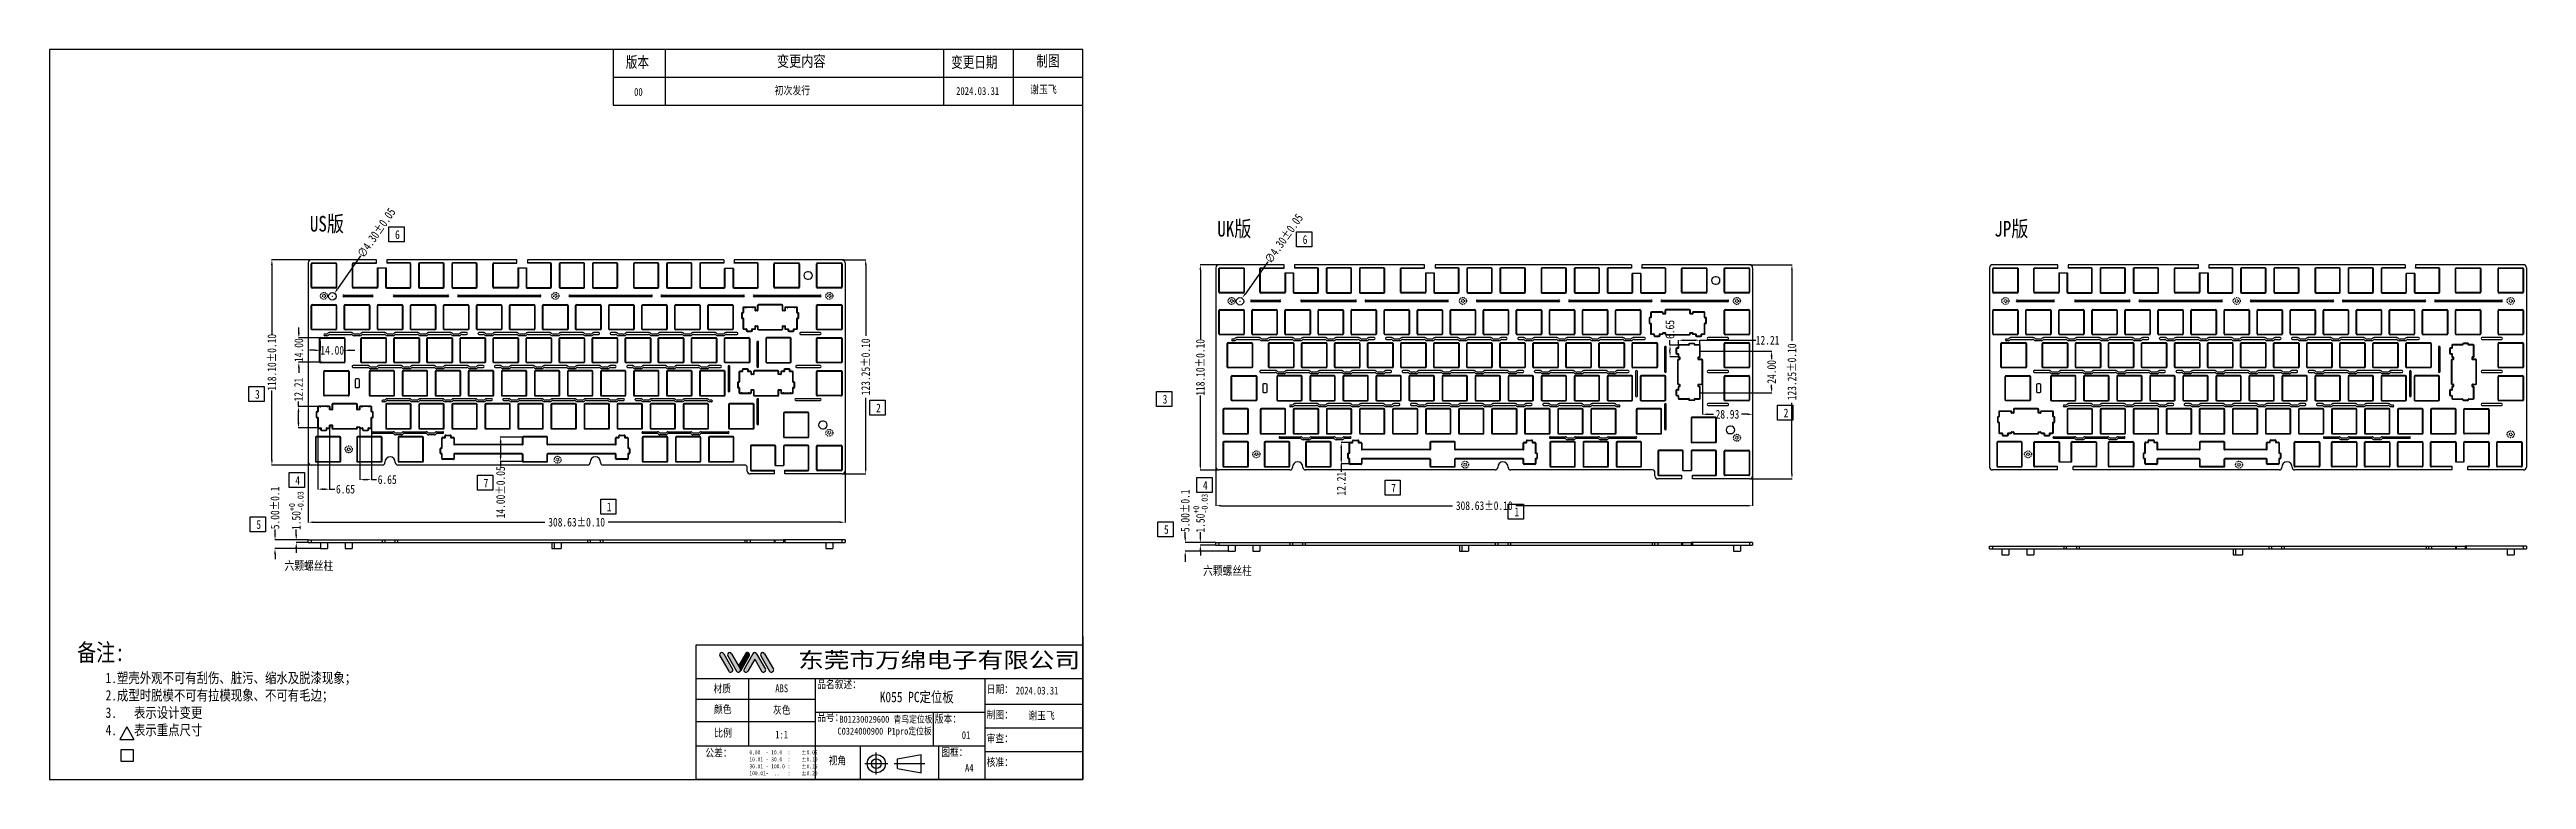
# Model space of a CAD drawing. Header units: inches. Extents: x -637 to 787, y 158 to 578.
import ezdxf

# ---------------------------------------------------------------- set-up
doc = ezdxf.new("R2010")
doc.units = ezdxf.units.IN
doc.header["$LTSCALE"] = 5
doc.header["$MEASUREMENT"] = 0
doc.header["$PDMODE"] = 3
doc.header["$PDSIZE"] = 0.3125
doc.linetypes.add('HIDDEN', pattern=[0.2, 0.1, -0.1])
doc.layers.get('0').update_dxf_attribs({"linetype": 'CONTINUOUS'})
doc.layers.get('Defpoints').update_dxf_attribs({"linetype": 'CONTINUOUS'})
for name, color, linetype in [('DEFAULT_2', 8, 'HIDDEN'), ('图框', 7, 'CONTINUOUS'), ('文字说明', 2, 'CONTINUOUS')]:
    doc.layers.add(name, color=color, linetype=linetype)
doc.styles.get("Standard").update_dxf_attribs({"font": 'txt', "width": 0.8})
doc.dimstyles.get("Standard").update_dxf_attribs({"dimtxt": 5, "dimasz": 3, "dimexe": 0.125, "dimexo": 0.0625, "dimgap": 0.09, "dimtad": 0, "dimzin": 4, "dimdsep": 46, "dimtxsty": 'Standard', "dimcen": 0.09, "dimclrd": 4, "dimclre": 4, "dimclrt": 6, "dimadec": 0, "dimazin": 0, "dimtp": 0.01, "dimtm": 0.01, "dimtfac": 1, "dimtofl": 0, "dimtmove": 0, "dimatfit": 3, "dimfxl": 0, "dimtolj": 1, "dimtzin": 4, "dimarcsym": 0})

msp = doc.modelspace()

# ---------------------------------------------------------------- texts
at = {"attachment_point": 1}
for s, insert, char_height, width in [('US{\\fSimSun|b0|i0|c134|p2;版}', (-487.385, 482.522), 9, 70.98417), ('6', (-438.37, 474.26), 5, 6.76498), ('UK{\\fSimSun|b0|i0|c134|p2;版}', (34.308, 479.665), 9, 70.98417), ('6', (83.424, 471.403), 5, 6.76498), ('JP{\\fSimSun|b0|i0|c134|p2;版}', (481.036, 479.665), 9, 70.98417), ('3', (-518.897, 382.419), 5, 6.76498), ('2', (-161.867, 374.52), 5, 6.76498), ('3', (2.898, 379.562), 5, 6.76498), ('2', (359.927, 371.663), 5, 6.76498), ('4', (-495.745, 332.856), 5, 6.76498), ('7', (-387.474, 331.326), 5, 6.76498), ('4', (26.049, 329.999), 5, 6.76498), ('7', (134.32, 328.469), 5, 6.76498), ('1', (-316.608, 317.634), 5, 6.76498), ('1', (205.187, 314.777), 5, 6.76498), ('5', (-518.137, 307.467), 5, 6.76498), ('5', (3.657, 304.61), 5, 6.76498), ('{\\fSimSun|b0|i0|c134|p2;六颗螺丝柱}', (-501.895, 283.718), 5, 38.6444), ('{\\fSimSun|b0|i0|c134|p2;六颗螺丝柱}', (26.198, 280.861), 5, 38.6444)]:
    msp.add_mtext(s, dxfattribs=dict(at, insert=insert, char_height=char_height, width=width))
at = {"layer": '图框', "attachment_point": 1}
for s, insert, char_height, width in [('版本', (-305.711, 574.241), 6.4, 22.67774), ('{\\fSimSun|b0|i0|c134|p2;变更内容}', (-218.838, 574.76), 6.4, 50.24816), ('变更日期', (-118.683, 574.188), 6.4, 30.30664), ('制图', (-69.706, 574.882), 6.4, 19.3262), ('00', (-300.949, 556.133), 4.55, 16.75235), ('初次发行', (-220.139, 556.997), 4.55, 37.35567), ('2024.03.31', (-115.833, 556.668), 4.55, 16.75235), ('{\\f宋体|b0|i0|c134|p2;谢玉飞}', (-73.276, 557.579), 4.55, 16.75235), ('{\\fMicrosoft YaHei|b0|i0|c134|p34;\\W1.2;东莞市万绵电子有限公司}', (-206.62, 231.498), 9, 176.92321)]:
    msp.add_mtext(s, dxfattribs=dict(at, insert=insert, char_height=char_height, width=width))
at = {"layer": '图框', "lineweight": 0, "attachment_point": 1}
for s, insert, char_height, width in [('{\\fSimSun|b0|i0|c134|p54;\\C4;品名叙述：}', (-195.736, 215.276), 4.5, 45.16743), ('{\\fSimSun|b0|i0|c134|p54;\\C4;材质}', (-255.316, 212.846), 4.5, 45.16743), ('{\\fSimSun|b0|i0|c134|p54;\\C4;颜色}', (-255.002, 201.02), 4.5, 45.16743), ('{\\fSimSun|b0|i0|c134|p54;\\C4;灰色}', (-221.092, 200.549), 4.5, 45.16743), ('{\\fSimSun|b0|i0|c134|p54;\\C4;ABS}', (-219.778, 213.003), 4.5, 45.16743), ('{\\fSimSun|b0|i0|c134|p50;\\C4;K055 PC定位板}', (-159.712, 208.747), 6, 66.09333), ('{\\fSimSun|b0|i0|c134|p54;\\C4;日期：}', (-98.261, 212.474), 4.5, 45.16743), ('{\\fSimSun|b0|i0|c134|p50;\\C4;2024.03.31}', (-81.541, 211.682), 4.5, 45.16743), ('{\\fSimSun|b0|i0|c134|p54;\\C4;比例}', (-254.845, 187.359), 4.5, 45.16743), ('{\\fSimSun|b0|i0|c134|p54;\\C4;1:1}', (-219.79, 186.373), 4.5, 45.16743), ('{\\fSimSun|b0|i0|c134|p54;\\C4;品号：}', (-195.736, 196.414), 4.5, 45.16743), ('{\\fSimSun|b0|i0|c134|p50;\\C4;C0324000900 P1pro定位板}', (-184.03, 188.109), 4, 66.09333), ('{\\fSimSun|b0|i0|c134|p50;\\C4;B01230029600 青鸟定位板}', (-182.95, 194.948), 4, 66.09333), ('{\\fSimSun|b0|i0|c134|p54;\\C4;版本：}', (-128.068, 195.455), 4.5, 45.16743), ('{\\fSimSun|b0|i0|c134|p54;\\C4;01}', (-112.568, 186.037), 4.5, 45.16743), ('{\\fSimSun|b0|i0|c134|p54;\\C4;制图：}', (-98.261, 197.792), 4.5, 45.16743), ('{\\fSimSun|b0|i0|c134|p54;\\C4;谢玉飞}', (-74.269, 197.316), 4.5, 45.16743), ('{\\fSimSun|b0|i0|c134|p54;\\C4;公差：}', (-259.994, 175.904), 4.5, 45.16743), ('{\\fSimSun|b0|i0|c134|p54;\\C4;视角}', (-189.103, 171.427), 4.5, 45.16743), ('{\\fSimSun|b0|i0|c134|p54;\\C4;图框：}', (-124.39, 176.241), 4.5, 45.16743), ('{\\fSimSun|b0|i0|c134|p54;\\C4;核准：}', (-98.261, 170.531), 4.5, 45.16743), ('{\\fSimSun|b0|i0|c134|p54;\\C4;审查：}', (-98.261, 184.162), 4.5, 45.16743), ('{\\fSimSun|b0|i0|c134|p54;\\C4;A4}', (-110.71, 167.193), 4.5, 45.16743)]:
    msp.add_mtext(s, dxfattribs=dict(at, insert=insert, char_height=char_height, width=width))
at = {"layer": '图框', "color": 4, "insert": (-234.656, 175.086), "char_height": 2.4, "width": 38.02724, "attachment_point": 1}
msp.add_mtext('{\\fSimSun|b0|i0|c134|p2;0.00  - 10.0  :    %%P0.05\\P10.01 - 30.0  :    %%P0.10\\P30.01 - 100.0 :    %%P0.15\\P100.01-  ..   :    %%P0.20}', dxfattribs=at)
at = {"layer": '文字说明', "insert": (-621.127, 236.401), "char_height": 10, "width": 243.56226, "attachment_point": 1}
msp.add_mtext('{\\fSimSun|b0|i0|c134|p2;备注:\\P   \\H0.6x;1.塑壳外观不可有刮伤、脏污、缩水及脱漆现象；\\P     2.成型时脱模不可有拉模现象、不可有毛边；\\P     3.   表示设计变更  \\P     4.   表示重点尺寸\\P     }', dxfattribs=at)

# ---------------------------------------------------------------- blocks, each defined once
blk = doc.blocks.new('*D8')
at = {"color": 4, "lineweight": -2, "transparency": 16777216}
for p, q in [((299.8, 408.1), (294.5, 408.1)), ((299.8, 401.5), (294.5, 401.5)), ((294.6, 408.1), (294.6, 411.1)), ((294.6, 404.5), (294.6, 405.1))]:
    blk.add_line(p, q, dxfattribs=at)
at = {"color": 4, "transparency": 16777216}
for points in [[(294.1, 405.1), (295.1, 405.1), (294.6, 408.1)], [(294.1, 404.5), (295.1, 404.5), (294.6, 401.5)]]:
    blk.add_solid(points, dxfattribs=at)
at = {"layer": 'Defpoints', "color": 0, "transparency": 16777216}
for p in [(294.6, 408.1), (299.9, 408.1), (299.9, 401.5)]:
    blk.add_point(p, dxfattribs=at)
at = {"color": 6, "transparency": 16777216, "insert": (294.6, 417.2), "char_height": 5, "attachment_point": 5, "rotation": 90}
blk.add_mtext('\\A1;6.65', dxfattribs=at)
blk = doc.blocks.new('*D9')
at = {"color": 4, "lineweight": -2, "transparency": 16777216}
for p, q in [((299.5, 407.6), (299.5, 411.1)), ((302.5, 411), (308.7, 411)), ((311.7, 407.6), (311.7, 411.1)), ((311.7, 411), (343.9, 411))]:
    blk.add_line(p, q, dxfattribs=at)
at = {"color": 4, "transparency": 16777216}
for points in [[(302.5, 411.5), (302.5, 410.5), (299.5, 411)], [(308.7, 411.5), (308.7, 410.5), (311.7, 411)]]:
    blk.add_solid(points, dxfattribs=at)
at = {"layer": 'Defpoints', "color": 0, "transparency": 16777216}
for p in [(299.5, 407.6), (311.7, 411), (311.7, 407.6)]:
    blk.add_point(p, dxfattribs=at)
at = {"color": 6, "transparency": 16777216, "insert": (350.7, 411), "char_height": 5, "attachment_point": 5}
blk.add_mtext('\\A1;12.21', dxfattribs=at)
blk = doc.blocks.new('*D10')
at = {"color": 4, "lineweight": -2, "transparency": 16777216}
for p, q in [((311.8, 404.8), (353.1, 404.8)), ((353, 401.8), (353, 400.2)), ((353, 383.8), (353, 385.4)), ((311.8, 380.8), (353.1, 380.8))]:
    blk.add_line(p, q, dxfattribs=at)
at = {"color": 4, "transparency": 16777216}
for points in [[(352.5, 401.8), (353.5, 401.8), (353, 404.8)], [(352.5, 383.8), (353.5, 383.8), (353, 380.8)]]:
    blk.add_solid(points, dxfattribs=at)
at = {"layer": 'Defpoints', "color": 0, "transparency": 16777216}
for p in [(311.7, 404.8), (353, 404.8), (311.7, 380.8)]:
    blk.add_point(p, dxfattribs=at)
at = {"color": 6, "transparency": 16777216, "insert": (353, 392.8), "char_height": 5, "attachment_point": 5, "rotation": 90}
blk.add_mtext('\\A1;24.00', dxfattribs=at)
blk = doc.blocks.new('*D11')
at = {"color": 4, "lineweight": -2, "transparency": 16777216}
for p, q in [((-482.7, 361), (-482.7, 325.2)), ((-476, 361.4), (-476, 325.2)), ((-479.7, 325.3), (-479, 325.3)), ((-476, 325.3), (-473, 325.3))]:
    blk.add_line(p, q, dxfattribs=at)
at = {"color": 4, "transparency": 16777216}
for points in [[(-479.7, 325.8), (-479.7, 324.8), (-482.7, 325.3)], [(-479, 324.8), (-479, 325.8), (-476, 325.3)]]:
    blk.add_solid(points, dxfattribs=at)
at = {"layer": 'Defpoints', "color": 0, "transparency": 16777216}
for p in [(-482.7, 361.1), (-476, 361.4), (-476, 325.3)]:
    blk.add_point(p, dxfattribs=at)
at = {"color": 6, "transparency": 16777216, "insert": (-466.9, 325.3), "char_height": 5, "attachment_point": 5}
blk.add_mtext('\\A1;6.65', dxfattribs=at)
blk = doc.blocks.new('*D12')
at = {"color": 4, "lineweight": -2, "transparency": 16777216}
for p, q in [((-458.7, 360.9), (-458.7, 330.7)), ((-452, 361.2), (-452, 330.7)), ((-455.7, 330.8), (-455, 330.8)), ((-452, 330.8), (-449, 330.8))]:
    blk.add_line(p, q, dxfattribs=at)
at = {"color": 4, "transparency": 16777216}
for points in [[(-455.7, 331.3), (-455.7, 330.3), (-458.7, 330.8)], [(-455, 331.3), (-455, 330.3), (-452, 330.8)]]:
    blk.add_solid(points, dxfattribs=at)
at = {"layer": 'Defpoints', "color": 0, "transparency": 16777216}
for p in [(-458.7, 360.9), (-452, 361.3), (-452, 330.8)]:
    blk.add_point(p, dxfattribs=at)
at = {"color": 6, "transparency": 16777216, "insert": (-442.9, 330.8), "char_height": 5, "attachment_point": 5}
blk.add_mtext('\\A1;6.65', dxfattribs=at)
blk = doc.blocks.new('*D13')
at = {"color": 4, "lineweight": -2, "transparency": 16777216}
for p, q in [((-482.5, 372.8), (-494.1, 372.8)), ((-493.9, 372.8), (-493.9, 375.8)), ((-482.5, 360.6), (-494.1, 360.6)), ((-493.9, 363.6), (-493.9, 369.8))]:
    blk.add_line(p, q, dxfattribs=at)
at = {"color": 4, "transparency": 16777216}
for points in [[(-494.4, 369.8), (-493.4, 369.8), (-493.9, 372.8)], [(-494.4, 363.6), (-493.4, 363.6), (-493.9, 360.6)]]:
    blk.add_solid(points, dxfattribs=at)
at = {"layer": 'Defpoints', "color": 0, "transparency": 16777216}
for p in [(-493.9, 372.8), (-482.5, 372.8), (-482.5, 360.6)]:
    blk.add_point(p, dxfattribs=at)
at = {"color": 6, "transparency": 16777216, "insert": (-493.9, 382.6), "char_height": 5, "attachment_point": 5, "rotation": 90}
blk.add_mtext('\\A1;12.21', dxfattribs=at)
blk = doc.blocks.new('*D14')
at = {"color": 4, "lineweight": -2, "transparency": 16777216}
for p, q in [((-488.3, 340.8), (-488.3, 306.2)), ((-179.7, 335.7), (-179.7, 306.2)), ((-485.3, 306.3), (-352.2, 306.3)), ((-182.7, 306.3), (-315.8, 306.3))]:
    blk.add_line(p, q, dxfattribs=at)
at = {"color": 4, "transparency": 16777216}
for points in [[(-485.3, 306.8), (-485.3, 305.8), (-488.3, 306.3)], [(-182.7, 306.8), (-182.7, 305.8), (-179.7, 306.3)]]:
    blk.add_solid(points, dxfattribs=at)
at = {"layer": 'Defpoints', "color": 0, "transparency": 16777216}
for p in [(-488.3, 340.9), (-179.7, 335.8), (-179.7, 306.3)]:
    blk.add_point(p, dxfattribs=at)
at = {"color": 6, "transparency": 16777216, "insert": (-334, 306.3), "char_height": 5, "attachment_point": 5}
blk.add_mtext('\\A1;308.63%%P0{\\fSimSun|b0|i0|c134|p2;.10}', dxfattribs=at)
blk = doc.blocks.new('*D15')
at = {"color": 4, "lineweight": -2, "transparency": 16777216}
for p, q in [((-181.3, 457.3), (-167.7, 457.3)), ((-167.8, 454.3), (-167.8, 413.6)), ((-167.8, 337.1), (-167.8, 377.8)), ((-181.3, 334.1), (-167.7, 334.1))]:
    blk.add_line(p, q, dxfattribs=at)
at = {"color": 4, "transparency": 16777216}
for points in [[(-168.3, 454.3), (-167.3, 454.3), (-167.8, 457.3)], [(-168.3, 337.1), (-167.3, 337.1), (-167.8, 334.1)]]:
    blk.add_solid(points, dxfattribs=at)
at = {"layer": 'Defpoints', "color": 0, "transparency": 16777216}
for p in [(-181.4, 457.3), (-167.8, 457.3), (-181.4, 334.1)]:
    blk.add_point(p, dxfattribs=at)
at = {"color": 6, "transparency": 16777216, "insert": (-167.8, 395.7), "char_height": 5, "attachment_point": 5, "rotation": 90}
blk.add_mtext('\\A1;123.25%%P0{\\fSimSun|b0|i0|c134|p2;.10}', dxfattribs=at)
blk = doc.blocks.new('*D16')
at = {"color": 4, "lineweight": -2, "transparency": 16777216}
for p, q in [((-486.7, 457.3), (-509.4, 457.3)), ((-509.2, 454.3), (-509.2, 414.5)), ((-509.2, 342.2), (-509.2, 382)), ((-486.7, 339.2), (-509.4, 339.2))]:
    blk.add_line(p, q, dxfattribs=at)
at = {"color": 4, "transparency": 16777216}
for points in [[(-509.7, 454.3), (-508.7, 454.3), (-509.2, 457.3)], [(-509.7, 342.2), (-508.7, 342.2), (-509.2, 339.2)]]:
    blk.add_solid(points, dxfattribs=at)
at = {"layer": 'Defpoints', "color": 0, "transparency": 16777216}
for p in [(-509.2, 457.3), (-486.6, 457.3), (-486.6, 339.2)]:
    blk.add_point(p, dxfattribs=at)
at = {"color": 6, "transparency": 16777216, "insert": (-509.2, 398.3), "char_height": 5, "attachment_point": 5, "rotation": 90}
blk.add_mtext('\\A1;118.10%%P0{\\fSimSun|b0|i0|c134|p2;.10}', dxfattribs=at)
blk = doc.blocks.new('*D17')
at = {"color": 4, "lineweight": -2, "transparency": 16777216}
for p, q in [((33.5, 338), (33.5, 315.7)), ((342.1, 332.8), (342.1, 315.7)), ((36.5, 315.8), (169.6, 315.8)), ((339.1, 315.8), (206, 315.8))]:
    blk.add_line(p, q, dxfattribs=at)
at = {"color": 4, "transparency": 16777216}
for points in [[(36.5, 316.3), (36.5, 315.3), (33.5, 315.8)], [(339.1, 316.3), (339.1, 315.3), (342.1, 315.8)]]:
    blk.add_solid(points, dxfattribs=at)
at = {"layer": 'Defpoints', "color": 0, "transparency": 16777216}
for p in [(33.5, 338), (342.1, 332.9), (342.1, 315.8)]:
    blk.add_point(p, dxfattribs=at)
at = {"color": 6, "transparency": 16777216, "insert": (187.8, 315.8), "char_height": 5, "attachment_point": 5}
blk.add_mtext('\\A1;308.63%%P0{\\fSimSun|b0|i0|c134|p2;.10}', dxfattribs=at)
blk = doc.blocks.new('*D18')
at = {"color": 4, "lineweight": -2, "transparency": 16777216}
for p, q in [((340.5, 454.4), (364.8, 454.4)), ((364.7, 451.4), (364.7, 410.7)), ((364.7, 334.2), (364.7, 374.9)), ((340.5, 331.2), (364.8, 331.2))]:
    blk.add_line(p, q, dxfattribs=at)
at = {"color": 4, "transparency": 16777216}
for points in [[(364.2, 451.4), (365.2, 451.4), (364.7, 454.4)], [(364.2, 334.2), (365.2, 334.2), (364.7, 331.2)]]:
    blk.add_solid(points, dxfattribs=at)
at = {"layer": 'Defpoints', "color": 0, "transparency": 16777216}
for p in [(340.4, 454.4), (364.7, 454.4), (340.4, 331.2)]:
    blk.add_point(p, dxfattribs=at)
at = {"color": 6, "transparency": 16777216, "insert": (364.7, 392.8), "char_height": 5, "attachment_point": 5, "rotation": 90}
blk.add_mtext('\\A1;123.25%%P0{\\fSimSun|b0|i0|c134|p2;.10}', dxfattribs=at)
blk = doc.blocks.new('*D19')
at = {"color": 4, "lineweight": -2, "transparency": 16777216}
for p, q in [((35.1, 454.4), (24.5, 454.4)), ((24.6, 451.4), (24.6, 411.6)), ((24.6, 339.3), (24.6, 379.2)), ((35.1, 336.3), (24.5, 336.3))]:
    blk.add_line(p, q, dxfattribs=at)
at = {"color": 4, "transparency": 16777216}
for points in [[(24.1, 451.4), (25.1, 451.4), (24.6, 454.4)], [(24.1, 339.3), (25.1, 339.3), (24.6, 336.3)]]:
    blk.add_solid(points, dxfattribs=at)
at = {"layer": 'Defpoints', "color": 0, "transparency": 16777216}
for p in [(24.6, 454.4), (35.2, 454.4), (35.2, 336.3)]:
    blk.add_point(p, dxfattribs=at)
at = {"color": 6, "transparency": 16777216, "insert": (24.6, 395.4), "char_height": 5, "attachment_point": 5, "rotation": 90}
blk.add_mtext('\\A1;118.10%%P0{\\fSimSun|b0|i0|c134|p2;.10}', dxfattribs=at)
blk = doc.blocks.new('*D20')
at = {"color": 4, "lineweight": -2, "transparency": 16777216}
for p, q in [((-458.3, 459.5), (-471.5, 440.5)), ((-474.5, 436.3), (-474.3, 436.3)), ((-474.4, 436.2), (-474.4, 436.3))]:
    blk.add_line(p, q, dxfattribs=at)
at = {"color": 4, "transparency": 16777216}
blk.add_solid([(-471.9, 440.8), (-471.1, 440.2), (-473.2, 438)], dxfattribs=at)
at = {"layer": 'Defpoints', "color": 0, "transparency": 16777216}
for p in [(-475.6, 434.5), (-473.2, 438)]:
    blk.add_point(p, dxfattribs=at)
at = {"color": 6, "transparency": 16777216, "insert": (-449.1, 472.8), "char_height": 5, "attachment_point": 5, "rotation": 55.3683}
blk.add_mtext('\\A1;∅4.30%%P0{\\fSimSun|b0|i0|c134|p2;.05}', dxfattribs=at)
blk = doc.blocks.new('*D21')
at = {"color": 4, "lineweight": -2, "transparency": 16777216}
for p, q in [((63.3, 456.2), (50.3, 437.6)), ((47.3, 433.4), (47.5, 433.4)), ((47.4, 433.3), (47.4, 433.5))]:
    blk.add_line(p, q, dxfattribs=at)
at = {"color": 4, "transparency": 16777216}
blk.add_solid([(49.9, 437.9), (50.7, 437.3), (48.6, 435.2)], dxfattribs=at)
at = {"layer": 'Defpoints', "color": 0, "transparency": 16777216}
for p in [(46.2, 431.6), (48.6, 435.2)]:
    blk.add_point(p, dxfattribs=at)
at = {"color": 6, "transparency": 16777216, "insert": (72.6, 469.5), "char_height": 5, "attachment_point": 5, "rotation": 55.0764}
blk.add_mtext('\\A1;∅4.30%%P0{\\fSimSun|b0|i0|c134|p2;.05}', dxfattribs=at)
blk = doc.blocks.new('*D22')
at = {"color": 4, "lineweight": -2, "transparency": 16777216}
for p, q in [((-364.3, 355.3), (-377.9, 355.3)), ((-377.7, 352.3), (-377.7, 344.3)), ((-364.3, 341.3), (-377.9, 341.3)), ((-377.7, 341.3), (-377.7, 338.3))]:
    blk.add_line(p, q, dxfattribs=at)
at = {"color": 4, "transparency": 16777216}
for points in [[(-378.2, 352.3), (-377.2, 352.3), (-377.7, 355.3)], [(-378.2, 344.3), (-377.2, 344.3), (-377.7, 341.3)]]:
    blk.add_solid(points, dxfattribs=at)
at = {"layer": 'Defpoints', "color": 0, "transparency": 16777216}
for p in [(-377.7, 355.3), (-364.2, 355.3), (-364.2, 341.3)]:
    blk.add_point(p, dxfattribs=at)
at = {"color": 6, "transparency": 16777216, "insert": (-377.7, 323.5), "char_height": 5, "attachment_point": 5, "rotation": 90}
blk.add_mtext('\\A1;14.00%%P0.05', dxfattribs=at)
blk = doc.blocks.new('*D23')
at = {"color": 4, "lineweight": -2, "transparency": 16777216}
for p, q in [((313.2, 389.1), (313.2, 368.2)), ((342.1, 384.3), (342.1, 368.2)), ((316.2, 368.4), (319.6, 368.4)), ((339.1, 368.4), (335.7, 368.4))]:
    blk.add_line(p, q, dxfattribs=at)
at = {"color": 4, "transparency": 16777216}
for points in [[(316.2, 368.9), (316.2, 367.9), (313.2, 368.4)], [(339.1, 368.9), (339.1, 367.9), (342.1, 368.4)]]:
    blk.add_solid(points, dxfattribs=at)
at = {"layer": 'Defpoints', "color": 0, "transparency": 16777216}
for p in [(313.2, 389.1), (342.1, 384.4), (342.1, 368.4)]:
    blk.add_point(p, dxfattribs=at)
at = {"color": 6, "transparency": 16777216, "insert": (327.6, 368.4), "char_height": 5, "attachment_point": 5}
blk.add_mtext('\\A1;28.93', dxfattribs=at)
blk = doc.blocks.new('*D24')
at = {"color": 4, "lineweight": -2, "transparency": 16777216}
for p, q in [((-507.4, 299.1), (-507.4, 302.1)), ((-488.4, 296.1), (-507.5, 296.1)), ((-481.3, 291.1), (-507.5, 291.1)), ((-507.4, 288.1), (-507.4, 285.1))]:
    blk.add_line(p, q, dxfattribs=at)
at = {"color": 4, "transparency": 16777216}
for points in [[(-507.9, 299.1), (-506.9, 299.1), (-507.4, 296.1)], [(-507.9, 288.1), (-506.9, 288.1), (-507.4, 291.1)]]:
    blk.add_solid(points, dxfattribs=at)
at = {"layer": 'Defpoints', "color": 0, "transparency": 16777216}
for p in [(-507.4, 296.1), (-488.3, 296.1), (-481.3, 291.1)]:
    blk.add_point(p, dxfattribs=at)
at = {"color": 6, "transparency": 16777216, "insert": (-507.4, 314.5), "char_height": 5, "attachment_point": 5, "rotation": 90}
blk.add_mtext('\\A1;5.00%%P0{\\fSimSun|b0|i0|c134|p2;.1}', dxfattribs=at)
blk = doc.blocks.new('*D25')
at = {"color": 4, "lineweight": -2, "transparency": 16777216}
for p, q in [((15.9, 297.6), (15.9, 300.6)), ((33.4, 294.6), (15.8, 294.6)), ((40.5, 289.6), (15.8, 289.6)), ((15.9, 286.6), (15.9, 283.6))]:
    blk.add_line(p, q, dxfattribs=at)
at = {"color": 4, "transparency": 16777216}
for points in [[(15.4, 297.6), (16.4, 297.6), (15.9, 294.6)], [(15.4, 286.6), (16.4, 286.6), (15.9, 289.6)]]:
    blk.add_solid(points, dxfattribs=at)
at = {"layer": 'Defpoints', "color": 0, "transparency": 16777216}
for p in [(15.9, 294.6), (33.5, 294.6), (40.5, 289.6)]:
    blk.add_point(p, dxfattribs=at)
at = {"color": 6, "transparency": 16777216, "insert": (15.9, 312.9), "char_height": 5, "attachment_point": 5, "rotation": 90}
blk.add_mtext('\\A1;5.00%%P0{\\fSimSun|b0|i0|c134|p2;.1}', dxfattribs=at)
blk = doc.blocks.new('*D26')
at = {"color": 4, "lineweight": -2, "transparency": 16777216}
for p, q in [((-495.2, 299.1), (-495.2, 302.1)), ((-488.4, 296.1), (-495.3, 296.1)), ((-488.4, 294.6), (-495.3, 294.6)), ((-495.2, 291.6), (-495.2, 288.6))]:
    blk.add_line(p, q, dxfattribs=at)
at = {"color": 4, "transparency": 16777216}
for points in [[(-495.7, 299.1), (-494.7, 299.1), (-495.2, 296.1)], [(-495.7, 291.6), (-494.7, 291.6), (-495.2, 294.6)]]:
    blk.add_solid(points, dxfattribs=at)
at = {"layer": 'Defpoints', "color": 0, "transparency": 16777216}
for p in [(-495.2, 296.1), (-488.3, 296.1), (-488.3, 294.6)]:
    blk.add_point(p, dxfattribs=at)
at = {"color": 6, "transparency": 16777216, "insert": (-495.2, 313), "char_height": 5, "attachment_point": 5, "rotation": 90}
blk.add_mtext('\\A1;1.50{\\H0.7x;\\S+0^ -0.03;}', dxfattribs=at)
blk = doc.blocks.new('*D27')
at = {"color": 4, "lineweight": -2, "transparency": 16777216}
for p, q in [((24.6, 297.6), (24.6, 300.6)), ((33.4, 294.6), (24.5, 294.6)), ((33.4, 293.1), (24.5, 293.1)), ((24.6, 290.1), (24.6, 287.1))]:
    blk.add_line(p, q, dxfattribs=at)
at = {"color": 4, "transparency": 16777216}
for points in [[(24.1, 297.6), (25.1, 297.6), (24.6, 294.6)], [(24.1, 290.1), (25.1, 290.1), (24.6, 293.1)]]:
    blk.add_solid(points, dxfattribs=at)
at = {"layer": 'Defpoints', "color": 0, "transparency": 16777216}
for p in [(24.6, 294.6), (33.4, 294.6), (33.5, 293.1)]:
    blk.add_point(p, dxfattribs=at)
at = {"color": 6, "transparency": 16777216, "insert": (24.6, 311.5), "char_height": 5, "attachment_point": 5, "rotation": 90}
blk.add_mtext('\\A1;1.50{\\H0.7x;\\S+0^ -0.03;}', dxfattribs=at)
blk = doc.blocks.new('*D28')
at = {"color": 4, "lineweight": -2, "transparency": 16777216}
for p, q in [((111.1, 352.1), (105.5, 352.1)), ((105.6, 349.1), (105.6, 342.8)), ((111.1, 339.8), (105.5, 339.8)), ((105.6, 339.8), (105.6, 335.3))]:
    blk.add_line(p, q, dxfattribs=at)
at = {"color": 4, "transparency": 16777216}
for points in [[(105.1, 349.1), (106.1, 349.1), (105.6, 352.1)], [(105.1, 342.8), (106.1, 342.8), (105.6, 339.8)]]:
    blk.add_solid(points, dxfattribs=at)
at = {"layer": 'Defpoints', "color": 0, "transparency": 16777216}
for p in [(105.6, 352.1), (111.2, 352.1), (111.2, 339.8)]:
    blk.add_point(p, dxfattribs=at)
at = {"color": 6, "transparency": 16777216, "insert": (105.6, 328.5), "char_height": 5, "attachment_point": 5, "rotation": 90}
blk.add_mtext('\\A1;12.21', dxfattribs=at)
blk = doc.blocks.new('*D29')
at = {"color": 4, "lineweight": -2, "transparency": 16777216}
for p, q in [((-484.5, 405.2), (-487.5, 405.2)), ((-481.5, 410.5), (-481.5, 405.1)), ((-467.5, 410.5), (-467.5, 405.1)), ((-464.5, 405.2), (-461.5, 405.2))]:
    blk.add_line(p, q, dxfattribs=at)
at = {"color": 4, "transparency": 16777216}
for points in [[(-484.5, 404.7), (-484.5, 405.7), (-481.5, 405.2)], [(-464.5, 405.7), (-464.5, 404.7), (-467.5, 405.2)]]:
    blk.add_solid(points, dxfattribs=at)
at = {"layer": 'Defpoints', "color": 0, "transparency": 16777216}
for p in [(-481.5, 410.6), (-467.5, 410.6), (-467.5, 405.2)]:
    blk.add_point(p, dxfattribs=at)
at = {"color": 6, "transparency": 16777216, "insert": (-474.5, 405.2), "char_height": 5, "attachment_point": 5}
blk.add_mtext('\\A1;14.00', dxfattribs=at)
blk = doc.blocks.new('*D30')
at = {"color": 4, "lineweight": -2, "transparency": 16777216}
for p, q in [((-493.7, 415.3), (-493.7, 418.3)), ((-480.5, 412.3), (-493.9, 412.3)), ((-480.5, 398.3), (-493.9, 398.3)), ((-493.7, 395.3), (-493.7, 392.3))]:
    blk.add_line(p, q, dxfattribs=at)
at = {"color": 4, "transparency": 16777216}
for points in [[(-494.2, 415.3), (-493.2, 415.3), (-493.7, 412.3)], [(-493.2, 395.3), (-494.2, 395.3), (-493.7, 398.3)]]:
    blk.add_solid(points, dxfattribs=at)
at = {"layer": 'Defpoints', "color": 0, "transparency": 16777216}
for p in [(-493.7, 412.3), (-480.4, 412.3), (-480.4, 398.3)]:
    blk.add_point(p, dxfattribs=at)
at = {"color": 6, "transparency": 16777216, "insert": (-493.7, 405.3), "char_height": 5, "attachment_point": 5, "rotation": 90}
blk.add_mtext('\\A1;14.00', dxfattribs=at)

# ---------------------------------------------------------------- dimensions: what is measured, and where the dimension line sits
for p1, p2, picture, middle in [((-475.63, 434.483), (-473.186, 438.021), '*D20', (-449.132, 472.849)), ((46.155, 431.632), (48.617, 435.158), '*D21', (72.598, 469.504))]:
    dim = msp.add_diameter_dim_2p(p1=p1, p2=p2, text='<>%%P0{\\fSimSun|b0|i0|c134|p2;.05}', dimstyle='Standard')
    dim.commit()
    dim.dimension.update_dxf_attribs({"geometry": picture, "text_midpoint": middle, "dimtype": 163})
for base, p1, p2, text, picture, middle in [((-509.237, 457.302), (-486.608, 339.202), (-486.608, 457.302), '<>%%P0{\\fSimSun|b0|i0|c134|p2;.10}', '*D16', (-509.237, 398.252)), ((-167.783, 457.302), (-181.378, 334.052), (-181.378, 457.302), '<>%%P0{\\fSimSun|b0|i0|c134|p2;.10}', '*D15', (-167.783, 395.677)), ((24.601, 454.445), (35.186, 336.345), (35.186, 454.445), '<>%%P0{\\fSimSun|b0|i0|c134|p2;.10}', '*D19', (24.601, 395.395)), ((364.659, 454.445), (340.416, 331.195), (340.416, 454.445), '<>%%P0{\\fSimSun|b0|i0|c134|p2;.10}', '*D18', (364.659, 392.82)), ((-507.419, 296.15), (-481.258, 291.15), (-488.308, 296.15), '<>%%P0{\\fSimSun|b0|i0|c134|p2;.1}', '*D24', (-507.419, 314.476)), ((-495.221, 296.15), (-488.308, 294.65), (-488.308, 296.15), '<>{\\H0.7x;\\S+0^ -0.03;}', '*D26', (-495.221, 313.04)), ((15.909, 294.605), (40.536, 289.605), (33.486, 294.605), '<>%%P0{\\fSimSun|b0|i0|c134|p2;.1}', '*D25', (15.909, 312.931)), ((24.604, 294.605), (33.486, 293.105), (33.424, 294.605), '<>{\\H0.7x;\\S+0^ -0.03;}', '*D27', (24.604, 311.495))]:
    dim = msp.add_linear_dim(base=base, p1=p1, p2=p2, angle=90, text=text, dimstyle='Standard')
    dim.commit()
    dim.dimension.update_dxf_attribs({"geometry": picture, "text_midpoint": middle})
for base, p1, p2, picture, middle in [((-493.737, 412.252), (-480.398, 398.252), (-480.398, 412.252), '*D30', (-493.737, 405.252)), ((294.65, 408.12), (299.854, 401.47), (299.854, 408.12), '*D8', (294.65, 417.21)), ((352.994, 404.795), (311.736, 380.795), (311.736, 404.795), '*D10', (352.994, 392.795)), ((-493.95, 372.807), (-482.483, 360.597), (-482.483, 372.807), '*D13', (-493.95, 382.564))]:
    dim = msp.add_linear_dim(base=base, p1=p1, p2=p2, angle=90, dimstyle='Standard')
    dim.commit()
    dim.dimension.update_dxf_attribs({"geometry": picture, "text_midpoint": middle})
for base, p1, p2, picture, middle in [((311.736, 410.995), (299.526, 407.55), (311.736, 407.55), '*D9', (350.668, 410.995)), ((-476.033, 325.311), (-482.683, 361.08), (-476.033, 361.425), '*D11', (-466.943, 325.311))]:
    dim = msp.add_linear_dim(base=base, p1=p1, p2=p2, dimstyle='Standard')
    dim.commit()
    dim.dimension.update_dxf_attribs({"geometry": picture, "text_midpoint": middle, "dimtype": 160})
for base, p1, p2, picture, middle in [((-467.493, 405.202), (-481.493, 410.604), (-467.493, 410.604), '*D29', (-474.493, 405.202)), ((342.116062468, 368.371021966), (313.181062478, 389.147822237), (342.116062468, 384.389264894), '*D23', (327.648562473, 368.371021966)), ((-452.033, 330.793), (-458.683, 360.925), (-452.033, 361.306), '*D12', (-442.943, 330.793))]:
    dim = msp.add_linear_dim(base=base, p1=p1, p2=p2, dimstyle='Standard')
    dim.commit()
    dim.dimension.update_dxf_attribs({"geometry": picture, "text_midpoint": middle})
dim = msp.add_linear_dim(base=(-377.738, 355.252), p1=(-364.203, 341.252), p2=(-364.203, 355.252), angle=90, text='<>%%P0.05', dimstyle='Standard')
dim.commit()
dim.dimension.update_dxf_attribs({"geometry": '*D22', "text_midpoint": (-377.738, 323.496), "dimtype": 160})
dim = msp.add_linear_dim(base=(105.631, 352.05), p1=(111.212, 339.84), p2=(111.212, 352.05), angle=90, dimstyle='Standard')
dim.commit()
dim.dimension.update_dxf_attribs({"geometry": '*D28', "text_midpoint": (105.631, 328.514), "dimtype": 160})
dim = msp.add_linear_dim(base=(-179.678, 306.291), p1=(-488.308, 340.902), p2=(-179.678, 335.752), text='<>%%P0{\\fSimSun|b0|i0|c134|p2;.10}', dimstyle='Standard')
dim.commit()
dim.dimension.update_dxf_attribs({"geometry": '*D14', "text_midpoint": (-333.993, 306.291), "dimtype": 160})
dim = msp.add_linear_dim(base=(342.116, 315.807), p1=(33.486, 338.045), p2=(342.116, 332.895), text='<>%%P0{\\fSimSun|b0|i0|c134|p2;.10}', dimstyle='Standard')
dim.commit()
dim.dimension.update_dxf_attribs({"geometry": '*D17', "text_midpoint": (187.801, 315.807)})

# ---------------------------------------------------------------- hatches: boundary and pattern name
at = {"layer": '图框'}
h = msp.add_hatch(color=252, dxfattribs=at)
h.paths.add_polyline_path([(-249.46, 230.659, 1), (-251.648, 229.402), (-246.586, 220.59, 1), (-244.398, 221.846)])
h.paths.add_polyline_path([(-242.045, 220.59, 1), (-239.857, 221.846), (-244.919, 230.659, 1), (-247.107, 229.402)])
h.paths.add_polyline_path([(-231.615, 227.498), (-227.646, 220.59, 1), (-225.459, 221.846), (-230.521, 230.659, 0.57881957), (-232.708, 230.659), (-237.771, 221.846, 1), (-235.583, 220.59)])
h.paths.add_polyline_path([(-225.926, 230.659, 1), (-228.114, 229.402), (-223.052, 220.59, 1), (-220.864, 221.846)])
msp.add_hatch(color=1, dxfattribs=at).paths.add_polyline_path([(-240.951, 223.751), (-239.857, 221.846, -0.2667692), (-239.857, 220.59), (-234.795, 229.402, 1), (-236.982, 230.659)])

# ---------------------------------------------------------------- linework, layer by layer
at = {"color": 6, "linetype": 'Continuous'}
for p, q in [((-449.096, 457.302), (-486.608, 457.302)), ((-449.096, 455.252), (-449.096, 457.302)), ((-443.096, 457.302), (-443.096, 455.252)), ((-368.286, 457.302), (-443.096, 457.302)), ((-368.286, 455.252), (-368.286, 457.302)), ((-362.286, 457.302), (-362.286, 455.252)), ((-249.401, 457.302), (-362.286, 457.302)), ((-249.401, 457.302), (-249.401, 455.602)), ((-181.378, 457.302), (-243.401, 457.302)), ((-243.401, 457.302), (-243.401, 455.602)), ((-488.308, 455.602), (-488.308, 340.902)), ((-486.558, 441.452), (-486.558, 455.052)), ((-486.258, 455.052), (-486.558, 455.052)), ((-486.558, 441.452), (-486.258, 441.452)), ((-486.258, 441.452), (-486.258, 455.052)), ((-486.058, 455.552), (-486.058, 455.252)), ((-486.058, 455.552), (-472.458, 455.552)), ((-486.058, 455.252), (-472.458, 455.252)), ((-472.458, 455.252), (-472.458, 455.552)), ((-472.258, 455.052), (-472.258, 441.452)), ((-471.958, 455.052), (-472.258, 455.052)), ((-472.258, 441.452), (-471.958, 441.452)), ((-471.958, 455.052), (-471.958, 441.452)), ((-462.921, 441.452), (-462.921, 455.052)), ((-462.621, 455.052), (-462.921, 455.052)), ((-462.921, 441.452), (-462.621, 441.452)), ((-462.621, 441.452), (-462.621, 455.052)), ((-462.421, 455.552), (-462.421, 455.252)), ((-462.421, 455.552), (-449.096, 455.552)), ((-462.421, 455.252), (-449.096, 455.252)), ((-448.621, 452.602), (-448.621, 441.452)), ((-448.621, 452.602), (-443.571, 452.602)), ((-448.621, 441.452), (-448.321, 441.452)), ((-448.321, 452.602), (-448.321, 441.452)), ((-443.871, 452.602), (-443.871, 441.452)), ((-443.871, 441.452), (-443.571, 441.452)), ((-443.571, 452.602), (-443.571, 441.452)), ((-429.771, 455.552), (-443.096, 455.552)), ((-429.771, 455.252), (-443.096, 455.252)), ((-429.771, 455.252), (-429.771, 455.552)), ((-429.571, 441.452), (-429.571, 455.052)), ((-429.271, 455.052), (-429.571, 455.052)), ((-429.571, 441.452), (-429.271, 441.452)), ((-429.271, 441.452), (-429.271, 455.052)), ((-424.821, 455.052), (-424.821, 441.452)), ((-424.521, 455.052), (-424.821, 455.052)), ((-424.821, 441.452), (-424.521, 441.452)), ((-424.521, 455.052), (-424.521, 441.452)), ((-424.321, 455.552), (-424.321, 455.252)), ((-410.721, 455.552), (-424.321, 455.552)), ((-410.721, 455.252), (-424.321, 455.252)), ((-410.721, 455.252), (-410.721, 455.552)), ((-410.521, 441.452), (-410.521, 455.052)), ((-410.221, 455.052), (-410.521, 455.052)), ((-410.521, 441.452), (-410.221, 441.452)), ((-410.221, 441.452), (-410.221, 455.052)), ((-405.771, 455.052), (-405.771, 441.452)), ((-405.471, 455.052), (-405.771, 455.052)), ((-405.771, 441.452), (-405.471, 441.452)), ((-405.471, 455.052), (-405.471, 441.452)), ((-405.271, 455.552), (-405.271, 455.252)), ((-391.671, 455.552), (-405.271, 455.552)), ((-391.671, 455.252), (-405.271, 455.252)), ((-391.671, 455.252), (-391.671, 455.552)), ((-391.471, 441.452), (-391.471, 455.052)), ((-391.171, 455.052), (-391.471, 455.052)), ((-391.471, 441.452), (-391.171, 441.452)), ((-391.171, 441.452), (-391.171, 455.052)), ((-382.113, 441.452), (-382.113, 455.052)), ((-381.813, 455.052), (-382.113, 455.052)), ((-382.113, 441.452), (-381.813, 441.452)), ((-381.813, 441.452), (-381.813, 455.052)), ((-381.613, 455.552), (-381.613, 455.252)), ((-381.613, 455.552), (-368.286, 455.552)), ((-381.613, 455.252), (-368.286, 455.252)), ((-367.813, 452.602), (-367.813, 441.452)), ((-367.813, 452.602), (-362.763, 452.602)), ((-367.813, 441.452), (-367.513, 441.452)), ((-367.513, 452.602), (-367.513, 441.452)), ((-363.063, 452.602), (-363.063, 441.452)), ((-363.063, 441.452), (-362.763, 441.452)), ((-362.763, 452.602), (-362.763, 441.452)), ((-348.963, 455.552), (-362.286, 455.552)), ((-348.963, 455.252), (-362.286, 455.252)), ((-348.963, 455.252), (-348.963, 455.552)), ((-348.763, 441.452), (-348.763, 455.052)), ((-348.463, 455.052), (-348.763, 455.052)), ((-348.763, 441.452), (-348.463, 441.452)), ((-348.463, 441.452), (-348.463, 455.052)), ((-344.013, 455.052), (-344.013, 441.452)), ((-343.713, 455.052), (-344.013, 455.052)), ((-344.013, 441.452), (-343.713, 441.452)), ((-343.713, 455.052), (-343.713, 441.452)), ((-343.513, 455.552), (-343.513, 455.252)), ((-329.913, 455.552), (-343.513, 455.552)), ((-329.913, 455.252), (-343.513, 455.252)), ((-329.913, 455.252), (-329.913, 455.552)), ((-329.713, 441.452), (-329.713, 455.052)), ((-329.413, 455.052), (-329.713, 455.052)), ((-329.713, 441.452), (-329.413, 441.452)), ((-329.413, 441.452), (-329.413, 455.052)), ((-324.963, 455.052), (-324.963, 441.452)), ((-324.663, 455.052), (-324.963, 455.052)), ((-324.963, 441.452), (-324.663, 441.452)), ((-324.663, 455.052), (-324.663, 441.452)), ((-324.463, 455.552), (-324.463, 455.252)), ((-310.863, 455.552), (-324.463, 455.552)), ((-310.863, 455.252), (-324.463, 455.252)), ((-310.863, 455.252), (-310.863, 455.552)), ((-310.663, 441.452), (-310.663, 455.052)), ((-310.363, 455.052), (-310.663, 455.052)), ((-310.663, 441.452), (-310.363, 441.452)), ((-310.363, 441.452), (-310.363, 455.052)), ((-301.326, 455.052), (-301.326, 441.452)), ((-301.026, 455.052), (-301.326, 455.052)), ((-301.326, 441.452), (-301.026, 441.452)), ((-301.026, 455.052), (-301.026, 441.452)), ((-300.826, 455.552), (-300.826, 455.252)), ((-287.226, 455.552), (-300.826, 455.552)), ((-287.226, 455.252), (-300.826, 455.252)), ((-287.226, 455.252), (-287.226, 455.552)), ((-287.026, 441.452), (-287.026, 455.052)), ((-286.726, 455.052), (-287.026, 455.052)), ((-287.026, 441.452), (-286.726, 441.452)), ((-286.726, 441.452), (-286.726, 455.052)), ((-282.276, 455.052), (-282.276, 441.452)), ((-281.976, 455.052), (-282.276, 455.052)), ((-282.276, 441.452), (-281.976, 441.452)), ((-281.976, 455.052), (-281.976, 441.452)), ((-281.776, 455.552), (-281.776, 455.252)), ((-268.176, 455.552), (-281.776, 455.552)), ((-268.176, 455.252), (-281.776, 455.252)), ((-268.176, 455.252), (-268.176, 455.552)), ((-267.976, 441.452), (-267.976, 455.052)), ((-267.676, 455.052), (-267.976, 455.052)), ((-267.976, 441.452), (-267.676, 441.452)), ((-267.676, 441.452), (-267.676, 455.052)), ((-262.926, 455.052), (-263.226, 455.052)), ((-263.226, 455.052), (-263.226, 441.452)), ((-263.226, 441.452), (-262.926, 441.452)), ((-262.926, 455.052), (-262.926, 441.452)), ((-249.401, 455.552), (-262.726, 455.552)), ((-262.726, 455.552), (-262.726, 455.252)), ((-249.38, 455.252), (-262.726, 455.252)), ((-243.876, 452.313), (-248.926, 452.313)), ((-248.926, 441.452), (-248.926, 452.313)), ((-248.926, 441.452), (-248.626, 441.452)), ((-248.626, 441.452), (-248.626, 452.313)), ((-244.176, 452.313), (-244.176, 441.452)), ((-244.176, 441.452), (-243.876, 441.452)), ((-243.876, 452.313), (-243.876, 441.452)), ((-230.076, 455.252), (-243.421, 455.252)), ((-230.076, 455.552), (-243.401, 455.552)), ((-230.076, 455.252), (-230.076, 455.552)), ((-229.576, 455.052), (-229.876, 455.052)), ((-229.876, 441.452), (-229.876, 455.052)), ((-229.876, 441.452), (-229.576, 441.452)), ((-229.576, 441.452), (-229.576, 455.052)), ((-220.258, 455.052), (-220.558, 455.052)), ((-220.558, 441.452), (-220.558, 455.052)), ((-220.558, 441.452), (-220.258, 441.452)), ((-220.258, 441.452), (-220.258, 455.052)), ((-220.058, 455.552), (-206.458, 455.552)), ((-220.058, 455.552), (-220.058, 455.252)), ((-220.058, 455.252), (-206.458, 455.252)), ((-206.458, 455.252), (-206.458, 455.552)), ((-205.958, 455.052), (-206.258, 455.052)), ((-206.258, 455.052), (-206.258, 441.452)), ((-206.258, 441.452), (-205.958, 441.452)), ((-205.958, 455.052), (-205.958, 441.452)), ((-195.728, 455.052), (-196.028, 455.052)), ((-196.028, 441.452), (-196.028, 455.052)), ((-196.028, 441.452), (-195.728, 441.452)), ((-195.728, 441.452), (-195.728, 455.052)), ((-195.528, 455.552), (-181.928, 455.552)), ((-195.528, 455.552), (-195.528, 455.252)), ((-195.528, 455.252), (-181.928, 455.252)), ((-181.928, 455.252), (-181.928, 455.552)), ((-181.428, 455.052), (-181.728, 455.052)), ((-181.728, 455.052), (-181.728, 441.452)), ((-181.728, 441.452), (-181.428, 441.452)), ((-181.428, 455.052), (-181.428, 441.452)), ((-179.678, 455.602), (-179.678, 335.752)), ((33.486, 452.745), (33.486, 338.045)), ((72.699, 454.445), (35.186, 454.445)), ((35.236, 438.595), (35.236, 452.195)), ((35.536, 452.195), (35.236, 452.195)), ((35.536, 438.595), (35.536, 452.195)), ((35.736, 452.695), (35.736, 452.395)), ((35.736, 452.695), (49.336, 452.695)), ((35.736, 452.395), (49.336, 452.395)), ((49.336, 452.395), (49.336, 452.695)), ((49.536, 452.195), (49.536, 438.595)), ((49.836, 452.195), (49.536, 452.195)), ((49.836, 452.195), (49.836, 438.595)), ((58.874, 438.595), (58.874, 452.195)), ((59.174, 452.195), (58.874, 452.195)), ((59.174, 438.595), (59.174, 452.195)), ((59.374, 452.695), (59.374, 452.395)), ((59.374, 452.695), (72.699, 452.695)), ((59.374, 452.395), (72.699, 452.395)), ((72.699, 452.395), (72.699, 454.445)), ((73.174, 449.745), (73.174, 438.595)), ((73.174, 449.745), (78.224, 449.745)), ((73.474, 449.745), (73.474, 438.595)), ((77.924, 449.745), (77.924, 438.595)), ((78.224, 449.745), (78.224, 438.595)), ((78.699, 454.445), (78.699, 452.395)), ((153.509, 454.445), (78.699, 454.445)), ((92.024, 452.695), (78.699, 452.695)), ((92.024, 452.395), (78.699, 452.395)), ((92.024, 452.395), (92.024, 452.695)), ((92.224, 438.595), (92.224, 452.195)), ((92.524, 452.195), (92.224, 452.195)), ((92.524, 438.595), (92.524, 452.195)), ((96.974, 452.195), (96.974, 438.595)), ((97.274, 452.195), (96.974, 452.195)), ((97.274, 452.195), (97.274, 438.595)), ((97.474, 452.695), (97.474, 452.395)), ((111.074, 452.695), (97.474, 452.695)), ((111.074, 452.395), (97.474, 452.395)), ((111.074, 452.395), (111.074, 452.695)), ((111.274, 438.595), (111.274, 452.195)), ((111.574, 452.195), (111.274, 452.195)), ((111.574, 438.595), (111.574, 452.195)), ((116.024, 452.195), (116.024, 438.595)), ((116.324, 452.195), (116.024, 452.195)), ((116.324, 452.195), (116.324, 438.595)), ((116.524, 452.695), (116.524, 452.395)), ((130.124, 452.695), (116.524, 452.695)), ((130.124, 452.395), (116.524, 452.395)), ((130.124, 452.395), (130.124, 452.695)), ((130.324, 438.595), (130.324, 452.195)), ((130.624, 452.195), (130.324, 452.195)), ((130.624, 438.595), (130.624, 452.195)), ((139.681, 438.595), (139.681, 452.195)), ((139.981, 452.195), (139.681, 452.195)), ((139.981, 438.595), (139.981, 452.195)), ((140.181, 452.695), (140.181, 452.395)), ((140.181, 452.695), (153.509, 452.695)), ((140.181, 452.395), (153.509, 452.395)), ((153.509, 452.395), (153.509, 454.445)), ((153.981, 449.745), (153.981, 438.595)), ((153.981, 449.745), (159.031, 449.745)), ((154.281, 449.745), (154.281, 438.595)), ((158.731, 449.745), (158.731, 438.595)), ((159.031, 449.745), (159.031, 438.595)), ((159.509, 454.445), (159.509, 452.395)), ((272.394, 454.445), (159.509, 454.445)), ((172.831, 452.695), (159.509, 452.695)), ((172.831, 452.395), (159.509, 452.395)), ((172.831, 452.395), (172.831, 452.695)), ((173.031, 438.595), (173.031, 452.195)), ((173.331, 452.195), (173.031, 452.195)), ((173.331, 438.595), (173.331, 452.195)), ((177.781, 452.195), (177.781, 438.595)), ((178.081, 452.195), (177.781, 452.195)), ((178.081, 452.195), (178.081, 438.595)), ((178.281, 452.695), (178.281, 452.395)), ((191.881, 452.695), (178.281, 452.695)), ((191.881, 452.395), (178.281, 452.395)), ((191.881, 452.395), (191.881, 452.695)), ((192.081, 438.595), (192.081, 452.195)), ((192.381, 452.195), (192.081, 452.195)), ((192.381, 438.595), (192.381, 452.195)), ((196.831, 452.195), (196.831, 438.595)), ((197.131, 452.195), (196.831, 452.195)), ((197.131, 452.195), (197.131, 438.595)), ((197.331, 452.695), (197.331, 452.395)), ((210.931, 452.695), (197.331, 452.695)), ((210.931, 452.395), (197.331, 452.395)), ((210.931, 452.395), (210.931, 452.695)), ((211.131, 438.595), (211.131, 452.195)), ((211.431, 452.195), (211.131, 452.195)), ((211.431, 438.595), (211.431, 452.195)), ((220.469, 452.195), (220.469, 438.595)), ((220.769, 452.195), (220.469, 452.195)), ((220.769, 452.195), (220.769, 438.595)), ((220.969, 452.695), (220.969, 452.395)), ((234.569, 452.695), (220.969, 452.695)), ((234.569, 452.395), (220.969, 452.395)), ((234.569, 452.395), (234.569, 452.695)), ((234.769, 438.595), (234.769, 452.195)), ((235.069, 452.195), (234.769, 452.195)), ((235.069, 438.595), (235.069, 452.195)), ((239.519, 452.195), (239.519, 438.595)), ((239.819, 452.195), (239.519, 452.195)), ((239.819, 452.195), (239.819, 438.595)), ((240.019, 452.695), (240.019, 452.395)), ((253.619, 452.695), (240.019, 452.695)), ((253.619, 452.395), (240.019, 452.395)), ((253.619, 452.395), (253.619, 452.695)), ((253.819, 438.595), (253.819, 452.195)), ((254.119, 452.195), (253.819, 452.195)), ((254.119, 438.595), (254.119, 452.195)), ((258.869, 452.195), (258.569, 452.195)), ((258.569, 452.195), (258.569, 438.595)), ((258.869, 452.195), (258.869, 438.595)), ((272.394, 452.695), (259.069, 452.695)), ((259.069, 452.695), (259.069, 452.395)), ((272.414, 452.395), (259.069, 452.395)), ((272.394, 454.445), (272.394, 452.745)), ((277.919, 449.456), (272.869, 449.456)), ((272.869, 438.595), (272.869, 449.456)), ((273.169, 438.595), (273.169, 449.456)), ((277.619, 449.456), (277.619, 438.595)), ((277.919, 449.456), (277.919, 438.595)), ((291.719, 452.395), (278.373, 452.395)), ((291.719, 452.695), (278.393, 452.695)), ((340.416, 454.445), (278.394, 454.445)), ((278.394, 454.445), (278.394, 452.745)), ((291.719, 452.395), (291.719, 452.695)), ((292.219, 452.195), (291.919, 452.195)), ((291.919, 438.595), (291.919, 452.195)), ((292.219, 438.595), (292.219, 452.195)), ((301.536, 452.195), (301.236, 452.195)), ((301.236, 438.595), (301.236, 452.195)), ((301.536, 438.595), (301.536, 452.195)), ((301.736, 452.695), (315.336, 452.695)), ((301.736, 452.695), (301.736, 452.395)), ((301.736, 452.395), (315.336, 452.395)), ((315.336, 452.395), (315.336, 452.695)), ((315.836, 452.195), (315.536, 452.195)), ((315.536, 452.195), (315.536, 438.595)), ((315.836, 452.195), (315.836, 438.595)), ((326.066, 452.195), (325.766, 452.195)), ((325.766, 438.595), (325.766, 452.195)), ((326.066, 438.595), (326.066, 452.195)), ((326.266, 452.695), (339.866, 452.695)), ((326.266, 452.695), (326.266, 452.395)), ((326.266, 452.395), (339.866, 452.395)), ((339.866, 452.395), (339.866, 452.695)), ((340.366, 452.195), (340.066, 452.195)), ((340.066, 452.195), (340.066, 438.595)), ((340.366, 452.195), (340.366, 438.595)), ((342.116, 452.745), (342.116, 332.895)), ((478.368, 452.745), (478.368, 338.045)), ((517.581, 454.445), (480.068, 454.445)), ((480.118, 438.595), (480.118, 452.195)), ((480.418, 452.195), (480.118, 452.195)), ((480.418, 438.595), (480.418, 452.195)), ((480.618, 452.695), (480.618, 452.395)), ((480.618, 452.695), (494.218, 452.695)), ((480.618, 452.395), (494.218, 452.395)), ((494.218, 452.395), (494.218, 452.695)), ((494.418, 452.195), (494.418, 438.595)), ((494.718, 452.195), (494.418, 452.195)), ((494.718, 452.195), (494.718, 438.595)), ((503.756, 438.595), (503.756, 452.195)), ((504.056, 452.195), (503.756, 452.195)), ((504.056, 438.595), (504.056, 452.195)), ((504.256, 452.695), (504.256, 452.395)), ((504.256, 452.695), (517.581, 452.695)), ((504.256, 452.395), (517.581, 452.395)), ((517.581, 452.395), (517.581, 454.445)), ((518.056, 449.745), (518.056, 438.595)), ((518.056, 449.745), (523.106, 449.745)), ((518.356, 449.745), (518.356, 438.595)), ((522.806, 449.745), (522.806, 438.595)), ((523.106, 449.745), (523.106, 438.595)), ((523.581, 454.445), (523.581, 452.395)), ((598.391, 454.445), (523.581, 454.445)), ((536.906, 452.695), (523.581, 452.695)), ((536.906, 452.395), (523.581, 452.395)), ((536.906, 452.395), (536.906, 452.695)), ((537.106, 438.595), (537.106, 452.195)), ((537.406, 452.195), (537.106, 452.195)), ((537.406, 438.595), (537.406, 452.195)), ((541.856, 452.195), (541.856, 438.595)), ((542.156, 452.195), (541.856, 452.195)), ((542.156, 452.195), (542.156, 438.595)), ((542.356, 452.695), (542.356, 452.395)), ((555.956, 452.695), (542.356, 452.695)), ((555.956, 452.395), (542.356, 452.395)), ((555.956, 452.395), (555.956, 452.695)), ((556.156, 438.595), (556.156, 452.195)), ((556.456, 452.195), (556.156, 452.195)), ((556.456, 438.595), (556.456, 452.195)), ((560.906, 452.195), (560.906, 438.595)), ((561.206, 452.195), (560.906, 452.195)), ((561.206, 452.195), (561.206, 438.595)), ((561.406, 452.695), (561.406, 452.395)), ((575.006, 452.695), (561.406, 452.695)), ((575.006, 452.395), (561.406, 452.395)), ((575.006, 452.395), (575.006, 452.695)), ((575.206, 438.595), (575.206, 452.195)), ((575.506, 452.195), (575.206, 452.195)), ((575.506, 438.595), (575.506, 452.195)), ((584.563, 438.595), (584.563, 452.195)), ((584.863, 452.195), (584.563, 452.195)), ((584.863, 438.595), (584.863, 452.195)), ((585.063, 452.695), (585.063, 452.395)), ((585.063, 452.695), (598.391, 452.695)), ((585.063, 452.395), (598.391, 452.395)), ((598.391, 452.395), (598.391, 454.445)), ((598.863, 449.745), (598.863, 438.595)), ((598.863, 449.745), (603.913, 449.745)), ((599.163, 449.745), (599.163, 438.595)), ((603.613, 449.745), (603.613, 438.595)), ((603.913, 449.745), (603.913, 438.595)), ((604.391, 454.445), (604.391, 452.395)), ((717.276, 454.445), (604.391, 454.445)), ((617.713, 452.695), (604.391, 452.695)), ((617.713, 452.395), (604.391, 452.395)), ((617.713, 452.395), (617.713, 452.695)), ((617.913, 438.595), (617.913, 452.195)), ((618.213, 452.195), (617.913, 452.195)), ((618.213, 438.595), (618.213, 452.195)), ((622.663, 452.195), (622.663, 438.595)), ((622.963, 452.195), (622.663, 452.195)), ((622.963, 452.195), (622.963, 438.595)), ((623.163, 452.695), (623.163, 452.395)), ((636.763, 452.695), (623.163, 452.695)), ((636.763, 452.395), (623.163, 452.395)), ((636.763, 452.395), (636.763, 452.695)), ((636.963, 438.595), (636.963, 452.195)), ((637.263, 452.195), (636.963, 452.195)), ((637.263, 438.595), (637.263, 452.195)), ((641.713, 452.195), (641.713, 438.595)), ((642.013, 452.195), (641.713, 452.195)), ((642.013, 452.195), (642.013, 438.595)), ((642.213, 452.695), (642.213, 452.395)), ((655.813, 452.695), (642.213, 452.695)), ((655.813, 452.395), (642.213, 452.395)), ((655.813, 452.395), (655.813, 452.695)), ((656.013, 438.595), (656.013, 452.195)), ((656.313, 452.195), (656.013, 452.195)), ((656.313, 438.595), (656.313, 452.195)), ((665.351, 452.195), (665.351, 438.595)), ((665.651, 452.195), (665.351, 452.195)), ((665.651, 452.195), (665.651, 438.595)), ((665.851, 452.695), (665.851, 452.395)), ((679.451, 452.695), (665.851, 452.695)), ((679.451, 452.395), (665.851, 452.395)), ((679.451, 452.395), (679.451, 452.695)), ((679.651, 438.595), (679.651, 452.195)), ((679.951, 452.195), (679.651, 452.195)), ((679.951, 438.595), (679.951, 452.195)), ((684.401, 452.195), (684.401, 438.595)), ((684.701, 452.195), (684.401, 452.195)), ((684.701, 452.195), (684.701, 438.595)), ((684.901, 452.695), (684.901, 452.395)), ((698.501, 452.695), (684.901, 452.695)), ((698.501, 452.395), (684.901, 452.395)), ((698.501, 452.395), (698.501, 452.695)), ((698.701, 438.595), (698.701, 452.195)), ((699.001, 452.195), (698.701, 452.195)), ((699.001, 438.595), (699.001, 452.195)), ((703.751, 452.195), (703.451, 452.195)), ((703.451, 452.195), (703.451, 438.595)), ((703.751, 452.195), (703.751, 438.595)), ((717.276, 452.695), (703.951, 452.695)), ((703.951, 452.695), (703.951, 452.395)), ((717.296, 452.395), (703.951, 452.395)), ((717.276, 454.445), (717.276, 452.745)), ((722.801, 449.456), (717.751, 449.456)), ((717.751, 438.595), (717.751, 449.456)), ((718.051, 438.595), (718.051, 449.456)), ((722.501, 449.456), (722.501, 438.595)), ((722.801, 449.456), (722.801, 438.595)), ((736.601, 452.395), (723.255, 452.395)), ((736.601, 452.695), (723.275, 452.695)), ((785.298, 454.445), (723.276, 454.445)), ((723.276, 454.445), (723.276, 452.745)), ((736.601, 452.395), (736.601, 452.695)), ((737.101, 452.195), (736.801, 452.195)), ((736.801, 438.595), (736.801, 452.195)), ((737.101, 438.595), (737.101, 452.195)), ((746.418, 452.195), (746.118, 452.195)), ((746.118, 438.595), (746.118, 452.195)), ((746.418, 438.595), (746.418, 452.195)), ((746.618, 452.695), (760.218, 452.695)), ((746.618, 452.695), (746.618, 452.395)), ((746.618, 452.395), (760.218, 452.395)), ((760.218, 452.395), (760.218, 452.695)), ((760.718, 452.195), (760.418, 452.195)), ((760.418, 452.195), (760.418, 438.595)), ((760.718, 452.195), (760.718, 438.595)), ((770.948, 452.195), (770.648, 452.195)), ((770.648, 438.595), (770.648, 452.195)), ((770.948, 438.595), (770.948, 452.195)), ((771.148, 452.695), (784.748, 452.695)), ((771.148, 452.695), (771.148, 452.395)), ((771.148, 452.395), (784.748, 452.395)), ((784.748, 452.395), (784.748, 452.695)), ((785.248, 452.195), (784.948, 452.195)), ((784.948, 452.195), (784.948, 438.595)), ((785.248, 452.195), (785.248, 438.595)), ((786.998, 452.745), (786.998, 338.045)), ((-486.558, 417.452), (-486.558, 431.052)), ((-486.258, 431.052), (-486.558, 431.052)), ((-486.258, 417.452), (-486.258, 431.052)), ((-486.058, 441.252), (-486.058, 440.952)), ((-472.458, 441.252), (-486.058, 441.252)), ((-472.458, 440.952), (-486.058, 440.952)), ((-486.058, 431.552), (-486.058, 431.252)), ((-486.058, 431.552), (-472.458, 431.552)), ((-486.058, 431.252), (-472.458, 431.252)), ((-472.458, 440.952), (-472.458, 441.252)), ((-472.458, 431.252), (-472.458, 431.552)), ((-472.258, 431.052), (-472.258, 417.452)), ((-471.958, 431.052), (-472.258, 431.052)), ((-471.958, 431.052), (-471.958, 417.452)), ((-467.908, 436.994), (-451.513, 436.994)), ((-451.513, 435.994), (-467.908, 435.994)), ((-467.558, 417.452), (-467.558, 431.052)), ((-467.258, 431.052), (-467.558, 431.052)), ((-467.258, 417.452), (-467.258, 431.052)), ((-467.058, 431.552), (-467.058, 431.252)), ((-467.058, 431.552), (-453.458, 431.552)), ((-467.058, 431.252), (-453.458, 431.252)), ((-462.421, 441.252), (-462.421, 440.952)), ((-448.821, 441.252), (-462.421, 441.252)), ((-448.821, 440.952), (-462.421, 440.952)), ((-453.458, 431.252), (-453.458, 431.552)), ((-453.258, 431.052), (-453.258, 417.452)), ((-452.958, 431.052), (-453.258, 431.052)), ((-452.958, 431.052), (-452.958, 417.452)), ((-448.821, 440.952), (-448.821, 441.252)), ((-448.558, 417.452), (-448.558, 431.052)), ((-448.258, 431.052), (-448.558, 431.052)), ((-448.258, 417.452), (-448.258, 431.052)), ((-448.058, 431.552), (-448.058, 431.252)), ((-448.058, 431.552), (-434.458, 431.552)), ((-448.058, 431.252), (-434.458, 431.252)), ((-443.371, 441.252), (-443.371, 440.952)), ((-443.371, 441.252), (-429.771, 441.252)), ((-443.371, 440.952), (-429.771, 440.952)), ((-439.013, 436.994), (-408.013, 436.994)), ((-408.013, 435.994), (-439.013, 435.994)), ((-434.458, 431.252), (-434.458, 431.552)), ((-434.258, 431.052), (-434.258, 417.452)), ((-433.958, 431.052), (-434.258, 431.052)), ((-433.958, 431.052), (-433.958, 417.452)), ((-429.771, 440.952), (-429.771, 441.252)), ((-429.558, 417.452), (-429.558, 431.052)), ((-429.258, 431.052), (-429.558, 431.052)), ((-429.258, 417.452), (-429.258, 431.052)), ((-429.058, 431.552), (-429.058, 431.252)), ((-429.058, 431.552), (-415.458, 431.552)), ((-429.058, 431.252), (-415.458, 431.252)), ((-424.321, 441.252), (-424.321, 440.952)), ((-424.321, 441.252), (-410.721, 441.252)), ((-424.321, 440.952), (-410.721, 440.952)), ((-415.458, 431.252), (-415.458, 431.552)), ((-415.258, 431.052), (-415.258, 417.452)), ((-414.958, 431.052), (-415.258, 431.052)), ((-414.958, 431.052), (-414.958, 417.452)), ((-410.721, 440.952), (-410.721, 441.252)), ((-410.558, 417.452), (-410.558, 431.052)), ((-410.258, 431.052), (-410.558, 431.052)), ((-410.258, 417.452), (-410.258, 431.052)), ((-410.058, 431.552), (-410.058, 431.252)), ((-410.058, 431.552), (-396.458, 431.552)), ((-410.058, 431.252), (-396.458, 431.252)), ((-405.271, 441.252), (-405.271, 440.952)), ((-405.271, 441.252), (-391.671, 441.252)), ((-405.271, 440.952), (-391.671, 440.952)), ((-402.013, 436.994), (-355.013, 436.994)), ((-355.013, 435.994), (-402.013, 435.994)), ((-396.458, 431.252), (-396.458, 431.552)), ((-396.258, 431.052), (-396.258, 417.452)), ((-395.958, 431.052), (-396.258, 431.052)), ((-395.958, 431.052), (-395.958, 417.452)), ((-391.671, 440.952), (-391.671, 441.252)), ((-391.558, 417.452), (-391.558, 431.052)), ((-391.258, 431.052), (-391.558, 431.052)), ((-391.258, 417.452), (-391.258, 431.052)), ((-391.058, 431.552), (-391.058, 431.252)), ((-391.058, 431.552), (-377.458, 431.552)), ((-391.058, 431.252), (-377.458, 431.252)), ((-381.613, 441.252), (-381.613, 440.952)), ((-368.013, 441.252), (-381.613, 441.252)), ((-368.013, 440.952), (-381.613, 440.952)), ((-377.458, 431.252), (-377.458, 431.552)), ((-377.258, 431.052), (-377.258, 417.452)), ((-376.958, 431.052), (-377.258, 431.052)), ((-376.958, 431.052), (-376.958, 417.452)), ((-372.558, 417.452), (-372.558, 431.052)), ((-372.258, 431.052), (-372.558, 431.052)), ((-372.258, 417.452), (-372.258, 431.052)), ((-372.058, 431.552), (-372.058, 431.252)), ((-372.058, 431.552), (-358.458, 431.552)), ((-372.058, 431.252), (-358.458, 431.252)), ((-368.013, 440.952), (-368.013, 441.252)), ((-362.563, 441.252), (-362.563, 440.952)), ((-362.563, 441.252), (-348.963, 441.252)), ((-362.563, 440.952), (-348.963, 440.952)), ((-358.458, 431.252), (-358.458, 431.552)), ((-358.258, 431.052), (-358.258, 417.452)), ((-357.958, 431.052), (-358.258, 431.052)), ((-357.958, 431.052), (-357.958, 417.452)), ((-353.558, 417.452), (-353.558, 431.052)), ((-353.258, 431.052), (-353.558, 431.052)), ((-353.258, 417.452), (-353.258, 431.052)), ((-353.058, 431.552), (-353.058, 431.252)), ((-353.058, 431.552), (-339.458, 431.552)), ((-353.058, 431.252), (-339.458, 431.252)), ((-348.963, 440.952), (-348.963, 441.252)), ((-343.513, 441.252), (-343.513, 440.952)), ((-343.513, 441.252), (-329.913, 441.252)), ((-343.513, 440.952), (-329.913, 440.952)), ((-339.458, 431.252), (-339.458, 431.552)), ((-339.258, 431.052), (-339.258, 417.452)), ((-338.958, 431.052), (-339.258, 431.052)), ((-338.958, 431.052), (-338.958, 417.452)), ((-338.013, 436.994), (-291.013, 436.994)), ((-291.013, 435.994), (-338.013, 435.994)), ((-334.558, 417.452), (-334.558, 431.052)), ((-334.258, 431.052), (-334.558, 431.052)), ((-334.258, 417.452), (-334.258, 431.052)), ((-334.058, 431.552), (-334.058, 431.252)), ((-334.058, 431.552), (-320.458, 431.552)), ((-334.058, 431.252), (-320.458, 431.252)), ((-329.913, 440.952), (-329.913, 441.252)), ((-324.463, 441.252), (-324.463, 440.952)), ((-324.463, 441.252), (-310.863, 441.252)), ((-324.463, 440.952), (-310.863, 440.952)), ((-320.458, 431.252), (-320.458, 431.552)), ((-320.258, 431.052), (-320.258, 417.452)), ((-319.958, 431.052), (-320.258, 431.052)), ((-319.958, 431.052), (-319.958, 417.452)), ((-315.558, 417.452), (-315.558, 431.052)), ((-315.258, 431.052), (-315.558, 431.052)), ((-315.258, 417.452), (-315.258, 431.052)), ((-315.058, 431.552), (-315.058, 431.252)), ((-315.058, 431.552), (-301.458, 431.552)), ((-315.058, 431.252), (-301.458, 431.252)), ((-310.863, 440.952), (-310.863, 441.252)), ((-301.458, 431.252), (-301.458, 431.552)), ((-301.258, 431.052), (-301.258, 417.452)), ((-300.958, 431.052), (-301.258, 431.052)), ((-300.958, 431.052), (-300.958, 417.452)), ((-300.826, 441.252), (-300.826, 440.952)), ((-300.826, 441.252), (-287.226, 441.252)), ((-300.826, 440.952), (-287.226, 440.952)), ((-296.558, 417.452), (-296.558, 431.052)), ((-296.258, 431.052), (-296.558, 431.052)), ((-296.258, 417.452), (-296.258, 431.052)), ((-296.058, 431.552), (-296.058, 431.252)), ((-296.058, 431.552), (-282.458, 431.552)), ((-296.058, 431.252), (-282.458, 431.252)), ((-287.226, 440.952), (-287.226, 441.252)), ((-285.013, 436.994), (-238.013, 436.994)), ((-238.013, 435.994), (-285.013, 435.994)), ((-282.458, 431.252), (-282.458, 431.552)), ((-281.958, 431.052), (-282.258, 431.052)), ((-282.258, 431.052), (-282.258, 417.452)), ((-281.958, 431.052), (-281.958, 417.452)), ((-281.776, 441.252), (-268.176, 441.252)), ((-281.776, 441.252), (-281.776, 440.952)), ((-281.776, 440.952), (-268.176, 440.952)), ((-277.258, 431.052), (-277.558, 431.052)), ((-277.558, 417.452), (-277.558, 431.052)), ((-277.258, 417.452), (-277.258, 431.052)), ((-277.058, 431.552), (-263.458, 431.552)), ((-277.058, 431.552), (-277.058, 431.252)), ((-277.058, 431.252), (-263.458, 431.252)), ((-268.176, 440.952), (-268.176, 441.252)), ((-263.458, 431.252), (-263.458, 431.552)), ((-262.958, 431.052), (-263.258, 431.052)), ((-263.258, 431.052), (-263.258, 417.452)), ((-262.958, 431.052), (-262.958, 417.452)), ((-262.726, 441.252), (-249.126, 441.252)), ((-262.726, 441.252), (-262.726, 440.952)), ((-262.726, 440.952), (-249.126, 440.952)), ((-258.258, 431.052), (-258.558, 431.052)), ((-258.558, 417.452), (-258.558, 431.052)), ((-258.258, 417.452), (-258.258, 431.052)), ((-258.058, 431.552), (-244.458, 431.552)), ((-258.058, 431.552), (-258.058, 431.252)), ((-258.058, 431.252), (-244.458, 431.252)), ((-249.126, 440.952), (-249.126, 441.252)), ((-244.458, 431.252), (-244.458, 431.552)), ((-243.958, 431.052), (-244.258, 431.052)), ((-244.258, 431.052), (-244.258, 417.452)), ((-243.958, 431.052), (-243.958, 417.452)), ((-243.676, 441.252), (-230.076, 441.252)), ((-243.676, 441.252), (-243.676, 440.952)), ((-243.676, 440.952), (-230.076, 440.952)), ((-232.013, 436.994), (-193.978, 436.994)), ((-193.978, 435.994), (-232.013, 435.994)), ((-230.076, 440.952), (-230.076, 441.252)), ((-206.458, 441.252), (-220.058, 441.252)), ((-220.058, 441.252), (-220.058, 440.952)), ((-206.458, 440.952), (-220.058, 440.952)), ((-206.458, 440.952), (-206.458, 441.252)), ((-195.728, 431.052), (-196.028, 431.052)), ((-196.028, 417.452), (-196.028, 431.052)), ((-195.728, 417.452), (-195.728, 431.052)), ((-181.928, 441.252), (-195.528, 441.252)), ((-195.528, 441.252), (-195.528, 440.952)), ((-181.928, 440.952), (-195.528, 440.952)), ((-195.528, 431.552), (-181.928, 431.552)), ((-195.528, 431.552), (-195.528, 431.252)), ((-195.528, 431.252), (-181.928, 431.252)), ((-181.928, 440.952), (-181.928, 441.252)), ((-181.928, 431.252), (-181.928, 431.552)), ((-181.428, 431.052), (-181.728, 431.052)), ((-181.728, 431.052), (-181.728, 417.452)), ((-181.428, 431.052), (-181.428, 417.452)), ((35.236, 438.595), (35.536, 438.595)), ((35.236, 414.595), (35.236, 428.195)), ((35.536, 428.195), (35.236, 428.195)), ((35.536, 414.595), (35.536, 428.195)), ((35.736, 438.395), (35.736, 438.095)), ((49.336, 438.395), (35.736, 438.395)), ((49.336, 438.095), (35.736, 438.095)), ((35.736, 428.695), (35.736, 428.395)), ((35.736, 428.695), (49.336, 428.695)), ((35.736, 428.395), (49.336, 428.395)), ((49.336, 438.095), (49.336, 438.395)), ((49.336, 428.395), (49.336, 428.695)), ((49.536, 438.595), (49.836, 438.595)), ((49.536, 428.195), (49.536, 414.595)), ((49.836, 428.195), (49.536, 428.195)), ((49.836, 428.195), (49.836, 414.595)), ((53.886, 434.136), (70.282, 434.136)), ((70.282, 433.136), (53.886, 433.136)), ((54.236, 414.595), (54.236, 428.195)), ((54.536, 428.195), (54.236, 428.195)), ((54.536, 414.595), (54.536, 428.195)), ((54.736, 428.695), (54.736, 428.395)), ((54.736, 428.695), (68.336, 428.695)), ((54.736, 428.395), (68.336, 428.395)), ((58.874, 438.595), (59.174, 438.595)), ((59.374, 438.395), (59.374, 438.095)), ((72.974, 438.395), (59.374, 438.395)), ((72.974, 438.095), (59.374, 438.095)), ((68.336, 428.395), (68.336, 428.695)), ((68.536, 428.195), (68.536, 414.595)), ((68.836, 428.195), (68.536, 428.195)), ((68.836, 428.195), (68.836, 414.595)), ((72.974, 438.095), (72.974, 438.395)), ((73.174, 438.595), (73.474, 438.595)), ((73.236, 414.595), (73.236, 428.195)), ((73.536, 428.195), (73.236, 428.195)), ((73.536, 414.595), (73.536, 428.195)), ((73.736, 428.695), (73.736, 428.395)), ((73.736, 428.695), (87.336, 428.695)), ((73.736, 428.395), (87.336, 428.395)), ((77.924, 438.595), (78.224, 438.595)), ((78.424, 438.395), (78.424, 438.095)), ((78.424, 438.395), (92.024, 438.395)), ((78.424, 438.095), (92.024, 438.095)), ((82.782, 434.136), (113.782, 434.136)), ((113.782, 433.136), (82.782, 433.136)), ((87.336, 428.395), (87.336, 428.695)), ((87.536, 428.195), (87.536, 414.595)), ((87.836, 428.195), (87.536, 428.195)), ((87.836, 428.195), (87.836, 414.595)), ((92.024, 438.095), (92.024, 438.395)), ((92.224, 438.595), (92.524, 438.595)), ((92.236, 414.595), (92.236, 428.195)), ((92.536, 428.195), (92.236, 428.195)), ((92.536, 414.595), (92.536, 428.195)), ((92.736, 428.695), (92.736, 428.395)), ((92.736, 428.695), (106.336, 428.695)), ((92.736, 428.395), (106.336, 428.395)), ((96.974, 438.595), (97.274, 438.595)), ((97.474, 438.395), (97.474, 438.095)), ((97.474, 438.395), (111.074, 438.395)), ((97.474, 438.095), (111.074, 438.095)), ((106.336, 428.395), (106.336, 428.695)), ((106.536, 428.195), (106.536, 414.595)), ((106.836, 428.195), (106.536, 428.195)), ((106.836, 428.195), (106.836, 414.595)), ((111.074, 438.095), (111.074, 438.395)), ((111.236, 414.595), (111.236, 428.195)), ((111.536, 428.195), (111.236, 428.195)), ((111.274, 438.595), (111.574, 438.595)), ((111.536, 414.595), (111.536, 428.195)), ((111.736, 428.695), (111.736, 428.395)), ((111.736, 428.695), (125.336, 428.695)), ((111.736, 428.395), (125.336, 428.395)), ((116.024, 438.595), (116.324, 438.595)), ((116.524, 438.395), (116.524, 438.095)), ((116.524, 438.395), (130.124, 438.395)), ((116.524, 438.095), (130.124, 438.095)), ((119.782, 434.136), (166.782, 434.136)), ((166.782, 433.136), (119.782, 433.136)), ((125.336, 428.395), (125.336, 428.695)), ((125.536, 428.195), (125.536, 414.595)), ((125.836, 428.195), (125.536, 428.195)), ((125.836, 428.195), (125.836, 414.595)), ((130.124, 438.095), (130.124, 438.395)), ((130.236, 414.595), (130.236, 428.195)), ((130.536, 428.195), (130.236, 428.195)), ((130.324, 438.595), (130.624, 438.595)), ((130.536, 414.595), (130.536, 428.195)), ((130.736, 428.695), (130.736, 428.395)), ((130.736, 428.695), (144.336, 428.695)), ((130.736, 428.395), (144.336, 428.395)), ((139.681, 438.595), (139.981, 438.595)), ((140.181, 438.395), (140.181, 438.095)), ((153.781, 438.395), (140.181, 438.395)), ((153.781, 438.095), (140.181, 438.095)), ((144.336, 428.395), (144.336, 428.695)), ((144.536, 428.195), (144.536, 414.595)), ((144.836, 428.195), (144.536, 428.195)), ((144.836, 428.195), (144.836, 414.595)), ((149.236, 414.595), (149.236, 428.195)), ((149.536, 428.195), (149.236, 428.195)), ((149.536, 414.595), (149.536, 428.195)), ((149.736, 428.695), (149.736, 428.395)), ((149.736, 428.695), (163.336, 428.695)), ((149.736, 428.395), (163.336, 428.395)), ((153.781, 438.095), (153.781, 438.395)), ((153.981, 438.595), (154.281, 438.595)), ((158.731, 438.595), (159.031, 438.595)), ((159.231, 438.395), (159.231, 438.095)), ((159.231, 438.395), (172.831, 438.395)), ((159.231, 438.095), (172.831, 438.095)), ((163.336, 428.395), (163.336, 428.695)), ((163.536, 428.195), (163.536, 414.595)), ((163.836, 428.195), (163.536, 428.195)), ((163.836, 428.195), (163.836, 414.595)), ((168.236, 414.595), (168.236, 428.195)), ((168.536, 428.195), (168.236, 428.195)), ((168.536, 414.595), (168.536, 428.195)), ((168.736, 428.695), (168.736, 428.395)), ((168.736, 428.695), (182.336, 428.695)), ((168.736, 428.395), (182.336, 428.395)), ((172.831, 438.095), (172.831, 438.395)), ((173.031, 438.595), (173.331, 438.595)), ((177.781, 438.595), (178.081, 438.595)), ((178.281, 438.395), (178.281, 438.095)), ((178.281, 438.395), (191.881, 438.395)), ((178.281, 438.095), (191.881, 438.095)), ((182.336, 428.395), (182.336, 428.695)), ((182.536, 428.195), (182.536, 414.595)), ((182.836, 428.195), (182.536, 428.195)), ((182.836, 428.195), (182.836, 414.595)), ((183.782, 434.136), (230.782, 434.136)), ((230.782, 433.136), (183.782, 433.136)), ((187.236, 414.595), (187.236, 428.195)), ((187.536, 428.195), (187.236, 428.195)), ((187.536, 414.595), (187.536, 428.195)), ((187.736, 428.695), (187.736, 428.395)), ((187.736, 428.695), (201.336, 428.695)), ((187.736, 428.395), (201.336, 428.395)), ((191.881, 438.095), (191.881, 438.395)), ((192.081, 438.595), (192.381, 438.595)), ((196.831, 438.595), (197.131, 438.595)), ((197.331, 438.395), (197.331, 438.095)), ((197.331, 438.395), (210.931, 438.395)), ((197.331, 438.095), (210.931, 438.095)), ((201.336, 428.395), (201.336, 428.695)), ((201.536, 428.195), (201.536, 414.595)), ((201.836, 428.195), (201.536, 428.195)), ((201.836, 428.195), (201.836, 414.595)), ((206.236, 414.595), (206.236, 428.195)), ((206.536, 428.195), (206.236, 428.195)), ((206.536, 414.595), (206.536, 428.195)), ((206.736, 428.695), (206.736, 428.395)), ((206.736, 428.695), (220.336, 428.695)), ((206.736, 428.395), (220.336, 428.395)), ((210.931, 438.095), (210.931, 438.395)), ((211.131, 438.595), (211.431, 438.595)), ((220.336, 428.395), (220.336, 428.695)), ((220.469, 438.595), (220.769, 438.595)), ((220.536, 428.195), (220.536, 414.595)), ((220.836, 428.195), (220.536, 428.195)), ((220.836, 428.195), (220.836, 414.595)), ((220.969, 438.395), (220.969, 438.095)), ((220.969, 438.395), (234.569, 438.395)), ((220.969, 438.095), (234.569, 438.095)), ((225.236, 414.595), (225.236, 428.195)), ((225.536, 428.195), (225.236, 428.195)), ((225.536, 414.595), (225.536, 428.195)), ((225.736, 428.695), (225.736, 428.395)), ((225.736, 428.695), (239.336, 428.695)), ((225.736, 428.395), (239.336, 428.395)), ((234.569, 438.095), (234.569, 438.395)), ((234.769, 438.595), (235.069, 438.595)), ((236.782, 434.136), (283.782, 434.136)), ((283.782, 433.136), (236.782, 433.136)), ((239.336, 428.395), (239.336, 428.695)), ((239.519, 438.595), (239.819, 438.595)), ((239.836, 428.195), (239.536, 428.195)), ((239.536, 428.195), (239.536, 414.595)), ((239.836, 428.195), (239.836, 414.595)), ((240.019, 438.395), (253.619, 438.395)), ((240.019, 438.395), (240.019, 438.095)), ((240.019, 438.095), (253.619, 438.095)), ((244.536, 428.195), (244.236, 428.195)), ((244.236, 414.595), (244.236, 428.195)), ((244.536, 414.595), (244.536, 428.195)), ((244.736, 428.695), (258.336, 428.695)), ((244.736, 428.695), (244.736, 428.395)), ((244.736, 428.395), (258.336, 428.395)), ((253.619, 438.095), (253.619, 438.395)), ((253.819, 438.595), (254.119, 438.595)), ((258.336, 428.395), (258.336, 428.695)), ((258.836, 428.195), (258.536, 428.195)), ((258.536, 428.195), (258.536, 414.595)), ((258.569, 438.595), (258.869, 438.595)), ((258.836, 428.195), (258.836, 414.595)), ((259.069, 438.395), (272.669, 438.395)), ((259.069, 438.395), (259.069, 438.095)), ((259.069, 438.095), (272.669, 438.095)), ((263.536, 428.195), (263.236, 428.195)), ((263.236, 414.595), (263.236, 428.195)), ((263.536, 414.595), (263.536, 428.195)), ((263.736, 428.695), (277.336, 428.695)), ((263.736, 428.695), (263.736, 428.395)), ((263.736, 428.395), (277.336, 428.395)), ((272.669, 438.095), (272.669, 438.395)), ((272.869, 438.595), (273.169, 438.595)), ((277.336, 428.395), (277.336, 428.695)), ((277.836, 428.195), (277.536, 428.195)), ((277.536, 428.195), (277.536, 414.595)), ((277.619, 438.595), (277.919, 438.595)), ((277.836, 428.195), (277.836, 414.595)), ((278.119, 438.395), (291.719, 438.395)), ((278.119, 438.395), (278.119, 438.095)), ((278.119, 438.095), (291.719, 438.095)), ((289.782, 434.136), (327.816, 434.136)), ((327.816, 433.136), (289.782, 433.136)), ((291.719, 438.095), (291.719, 438.395)), ((291.919, 438.595), (292.219, 438.595)), ((301.236, 438.595), (301.536, 438.595)), ((315.336, 438.395), (301.736, 438.395)), ((301.736, 438.395), (301.736, 438.095)), ((315.336, 438.095), (301.736, 438.095)), ((315.336, 438.095), (315.336, 438.395)), ((315.536, 438.595), (315.836, 438.595)), ((325.766, 438.595), (326.066, 438.595)), ((326.066, 428.195), (325.766, 428.195)), ((325.766, 414.595), (325.766, 428.195)), ((326.066, 414.595), (326.066, 428.195)), ((339.866, 438.395), (326.266, 438.395)), ((326.266, 438.395), (326.266, 438.095)), ((339.866, 438.095), (326.266, 438.095)), ((326.266, 428.695), (339.866, 428.695)), ((326.266, 428.695), (326.266, 428.395)), ((326.266, 428.395), (339.866, 428.395)), ((339.866, 438.095), (339.866, 438.395)), ((339.866, 428.395), (339.866, 428.695)), ((340.066, 438.595), (340.366, 438.595)), ((340.366, 428.195), (340.066, 428.195)), ((340.066, 428.195), (340.066, 414.595)), ((340.366, 428.195), (340.366, 414.595)), ((480.118, 438.595), (480.418, 438.595)), ((480.118, 414.595), (480.118, 428.195)), ((480.418, 428.195), (480.118, 428.195)), ((480.418, 414.595), (480.418, 428.195)), ((480.618, 438.395), (480.618, 438.095)), ((494.218, 438.395), (480.618, 438.395)), ((494.218, 438.095), (480.618, 438.095)), ((480.618, 428.695), (480.618, 428.395)), ((480.618, 428.695), (494.218, 428.695)), ((480.618, 428.395), (494.218, 428.395)), ((494.164, 434.136), (515.164, 434.136)), ((515.164, 433.136), (494.164, 433.136)), ((494.218, 438.095), (494.218, 438.395)), ((494.218, 428.395), (494.218, 428.695)), ((494.418, 438.595), (494.718, 438.595)), ((494.418, 428.195), (494.418, 414.595)), ((494.718, 428.195), (494.418, 428.195)), ((494.718, 428.195), (494.718, 414.595)), ((499.118, 414.595), (499.118, 428.195)), ((499.418, 428.195), (499.118, 428.195)), ((499.418, 414.595), (499.418, 428.195)), ((499.618, 428.695), (499.618, 428.395)), ((499.618, 428.695), (513.218, 428.695)), ((499.618, 428.395), (513.218, 428.395)), ((503.756, 438.595), (504.056, 438.595)), ((504.256, 438.395), (504.256, 438.095)), ((517.856, 438.395), (504.256, 438.395)), ((517.856, 438.095), (504.256, 438.095)), ((513.218, 428.395), (513.218, 428.695)), ((513.418, 428.195), (513.418, 414.595)), ((513.718, 428.195), (513.418, 428.195)), ((513.718, 428.195), (513.718, 414.595)), ((517.856, 438.095), (517.856, 438.395)), ((518.056, 438.595), (518.356, 438.595)), ((518.118, 414.595), (518.118, 428.195)), ((518.418, 428.195), (518.118, 428.195)), ((518.418, 414.595), (518.418, 428.195)), ((518.618, 428.695), (518.618, 428.395)), ((518.618, 428.695), (532.218, 428.695)), ((518.618, 428.395), (532.218, 428.395)), ((522.806, 438.595), (523.106, 438.595)), ((523.306, 438.395), (523.306, 438.095)), ((523.306, 438.395), (536.906, 438.395)), ((523.306, 438.095), (536.906, 438.095)), ((527.664, 434.136), (558.664, 434.136)), ((558.664, 433.136), (527.664, 433.136)), ((532.218, 428.395), (532.218, 428.695)), ((532.418, 428.195), (532.418, 414.595)), ((532.718, 428.195), (532.418, 428.195)), ((532.718, 428.195), (532.718, 414.595)), ((536.906, 438.095), (536.906, 438.395)), ((537.106, 438.595), (537.406, 438.595)), ((537.118, 414.595), (537.118, 428.195)), ((537.418, 428.195), (537.118, 428.195)), ((537.418, 414.595), (537.418, 428.195)), ((537.618, 428.695), (537.618, 428.395)), ((537.618, 428.695), (551.218, 428.695)), ((537.618, 428.395), (551.218, 428.395)), ((541.856, 438.595), (542.156, 438.595)), ((542.356, 438.395), (542.356, 438.095)), ((542.356, 438.395), (555.956, 438.395)), ((542.356, 438.095), (555.956, 438.095)), ((551.218, 428.395), (551.218, 428.695)), ((551.418, 428.195), (551.418, 414.595)), ((551.718, 428.195), (551.418, 428.195)), ((551.718, 428.195), (551.718, 414.595)), ((555.956, 438.095), (555.956, 438.395)), ((556.118, 414.595), (556.118, 428.195)), ((556.418, 428.195), (556.118, 428.195)), ((556.156, 438.595), (556.456, 438.595)), ((556.418, 414.595), (556.418, 428.195)), ((556.618, 428.695), (556.618, 428.395)), ((556.618, 428.695), (570.218, 428.695)), ((556.618, 428.395), (570.218, 428.395)), ((560.906, 438.595), (561.206, 438.595)), ((561.406, 438.395), (561.406, 438.095)), ((561.406, 438.395), (575.006, 438.395)), ((561.406, 438.095), (575.006, 438.095)), ((564.664, 434.136), (611.664, 434.136)), ((611.664, 433.136), (564.664, 433.136)), ((570.218, 428.395), (570.218, 428.695)), ((570.418, 428.195), (570.418, 414.595)), ((570.718, 428.195), (570.418, 428.195)), ((570.718, 428.195), (570.718, 414.595)), ((575.006, 438.095), (575.006, 438.395)), ((575.118, 414.595), (575.118, 428.195)), ((575.418, 428.195), (575.118, 428.195)), ((575.206, 438.595), (575.506, 438.595)), ((575.418, 414.595), (575.418, 428.195)), ((575.618, 428.695), (575.618, 428.395)), ((575.618, 428.695), (589.218, 428.695)), ((575.618, 428.395), (589.218, 428.395)), ((584.563, 438.595), (584.863, 438.595)), ((585.063, 438.395), (585.063, 438.095)), ((598.663, 438.395), (585.063, 438.395)), ((598.663, 438.095), (585.063, 438.095)), ((589.218, 428.395), (589.218, 428.695)), ((589.418, 428.195), (589.418, 414.595)), ((589.718, 428.195), (589.418, 428.195)), ((589.718, 428.195), (589.718, 414.595)), ((594.118, 414.595), (594.118, 428.195)), ((594.418, 428.195), (594.118, 428.195)), ((594.418, 414.595), (594.418, 428.195)), ((594.618, 428.695), (594.618, 428.395)), ((594.618, 428.695), (608.218, 428.695)), ((594.618, 428.395), (608.218, 428.395)), ((598.663, 438.095), (598.663, 438.395)), ((598.863, 438.595), (599.163, 438.595)), ((603.613, 438.595), (603.913, 438.595)), ((604.113, 438.395), (604.113, 438.095)), ((604.113, 438.395), (617.713, 438.395)), ((604.113, 438.095), (617.713, 438.095)), ((608.218, 428.395), (608.218, 428.695)), ((608.418, 428.195), (608.418, 414.595)), ((608.718, 428.195), (608.418, 428.195)), ((608.718, 428.195), (608.718, 414.595)), ((613.118, 414.595), (613.118, 428.195)), ((613.418, 428.195), (613.118, 428.195)), ((613.418, 414.595), (613.418, 428.195)), ((613.618, 428.695), (613.618, 428.395)), ((613.618, 428.695), (627.218, 428.695)), ((613.618, 428.395), (627.218, 428.395)), ((617.713, 438.095), (617.713, 438.395)), ((617.913, 438.595), (618.213, 438.595)), ((622.663, 438.595), (622.963, 438.595)), ((623.163, 438.395), (623.163, 438.095)), ((623.163, 438.395), (636.763, 438.395)), ((623.163, 438.095), (636.763, 438.095)), ((627.218, 428.395), (627.218, 428.695)), ((627.418, 428.195), (627.418, 414.595)), ((627.718, 428.195), (627.418, 428.195)), ((627.718, 428.195), (627.718, 414.595)), ((628.664, 434.136), (675.664, 434.136)), ((675.664, 433.136), (628.664, 433.136)), ((632.118, 414.595), (632.118, 428.195)), ((632.418, 428.195), (632.118, 428.195)), ((632.418, 414.595), (632.418, 428.195)), ((632.618, 428.695), (632.618, 428.395)), ((632.618, 428.695), (646.218, 428.695)), ((632.618, 428.395), (646.218, 428.395)), ((636.763, 438.095), (636.763, 438.395)), ((636.963, 438.595), (637.263, 438.595)), ((641.713, 438.595), (642.013, 438.595)), ((642.213, 438.395), (642.213, 438.095)), ((642.213, 438.395), (655.813, 438.395)), ((642.213, 438.095), (655.813, 438.095)), ((646.218, 428.395), (646.218, 428.695)), ((646.418, 428.195), (646.418, 414.595)), ((646.718, 428.195), (646.418, 428.195)), ((646.718, 428.195), (646.718, 414.595)), ((651.118, 414.595), (651.118, 428.195)), ((651.418, 428.195), (651.118, 428.195)), ((651.418, 414.595), (651.418, 428.195)), ((651.618, 428.695), (651.618, 428.395)), ((651.618, 428.695), (665.218, 428.695)), ((651.618, 428.395), (665.218, 428.395)), ((655.813, 438.095), (655.813, 438.395)), ((656.013, 438.595), (656.313, 438.595)), ((665.218, 428.395), (665.218, 428.695)), ((665.351, 438.595), (665.651, 438.595)), ((665.418, 428.195), (665.418, 414.595)), ((665.718, 428.195), (665.418, 428.195)), ((665.718, 428.195), (665.718, 414.595)), ((665.851, 438.395), (665.851, 438.095)), ((665.851, 438.395), (679.451, 438.395)), ((665.851, 438.095), (679.451, 438.095)), ((670.118, 414.595), (670.118, 428.195)), ((670.418, 428.195), (670.118, 428.195)), ((670.418, 414.595), (670.418, 428.195)), ((670.618, 428.695), (670.618, 428.395)), ((670.618, 428.695), (684.218, 428.695)), ((670.618, 428.395), (684.218, 428.395)), ((679.451, 438.095), (679.451, 438.395)), ((679.651, 438.595), (679.951, 438.595)), ((681.664, 434.136), (728.664, 434.136)), ((728.664, 433.136), (681.664, 433.136)), ((684.218, 428.395), (684.218, 428.695)), ((684.401, 438.595), (684.701, 438.595)), ((684.718, 428.195), (684.418, 428.195)), ((684.418, 428.195), (684.418, 414.595)), ((684.718, 428.195), (684.718, 414.595)), ((684.901, 438.395), (698.501, 438.395)), ((684.901, 438.395), (684.901, 438.095)), ((684.901, 438.095), (698.501, 438.095)), ((689.418, 428.195), (689.118, 428.195)), ((689.118, 414.595), (689.118, 428.195)), ((689.418, 414.595), (689.418, 428.195)), ((689.618, 428.695), (703.218, 428.695)), ((689.618, 428.695), (689.618, 428.395)), ((689.618, 428.395), (703.218, 428.395)), ((698.501, 438.095), (698.501, 438.395)), ((698.701, 438.595), (699.001, 438.595)), ((703.218, 428.395), (703.218, 428.695)), ((703.718, 428.195), (703.418, 428.195)), ((703.418, 428.195), (703.418, 414.595)), ((703.451, 438.595), (703.751, 438.595)), ((703.718, 428.195), (703.718, 414.595)), ((703.951, 438.395), (717.551, 438.395)), ((703.951, 438.395), (703.951, 438.095)), ((703.951, 438.095), (717.551, 438.095)), ((708.418, 428.195), (708.118, 428.195)), ((708.118, 414.595), (708.118, 428.195)), ((708.418, 414.595), (708.418, 428.195)), ((708.618, 428.695), (722.218, 428.695)), ((708.618, 428.695), (708.618, 428.395)), ((708.618, 428.395), (722.218, 428.395)), ((717.551, 438.095), (717.551, 438.395)), ((717.751, 438.595), (718.051, 438.595)), ((722.218, 428.395), (722.218, 428.695)), ((722.718, 428.195), (722.418, 428.195)), ((722.418, 428.195), (722.418, 414.595)), ((722.501, 438.595), (722.801, 438.595)), ((722.718, 428.195), (722.718, 414.595)), ((723.001, 438.395), (736.601, 438.395)), ((723.001, 438.395), (723.001, 438.095)), ((723.001, 438.095), (736.601, 438.095)), ((727.418, 428.195), (727.118, 428.195)), ((727.118, 414.595), (727.118, 428.195)), ((727.418, 414.595), (727.418, 428.195)), ((727.618, 428.695), (741.218, 428.695)), ((727.618, 428.695), (727.618, 428.395)), ((727.618, 428.395), (741.218, 428.395)), ((734.664, 434.136), (772.698, 434.136)), ((772.698, 433.136), (734.664, 433.136)), ((736.601, 438.095), (736.601, 438.395)), ((736.801, 438.595), (737.101, 438.595)), ((741.218, 428.395), (741.218, 428.695)), ((741.718, 428.195), (741.418, 428.195)), ((741.418, 428.195), (741.418, 414.595)), ((741.718, 428.195), (741.718, 414.595)), ((746.118, 438.595), (746.418, 438.595)), ((746.418, 428.195), (746.118, 428.195)), ((746.118, 414.595), (746.118, 428.195)), ((746.418, 414.595), (746.418, 428.195)), ((760.218, 438.395), (746.618, 438.395)), ((746.618, 438.395), (746.618, 438.095)), ((760.218, 438.095), (746.618, 438.095)), ((746.618, 428.695), (760.218, 428.695)), ((746.618, 428.695), (746.618, 428.395)), ((746.618, 428.395), (760.218, 428.395)), ((760.218, 438.095), (760.218, 438.395)), ((760.218, 428.395), (760.218, 428.695)), ((760.418, 438.595), (760.718, 438.595)), ((760.718, 428.195), (760.418, 428.195)), ((760.418, 428.195), (760.418, 414.595)), ((760.718, 428.195), (760.718, 414.595)), ((770.648, 438.595), (770.948, 438.595)), ((770.948, 428.195), (770.648, 428.195)), ((770.648, 414.595), (770.648, 428.195)), ((770.948, 414.595), (770.948, 428.195)), ((784.748, 438.395), (771.148, 438.395)), ((771.148, 438.395), (771.148, 438.095)), ((784.748, 438.095), (771.148, 438.095)), ((771.148, 428.695), (784.748, 428.695)), ((771.148, 428.695), (771.148, 428.395)), ((771.148, 428.395), (784.748, 428.395)), ((784.748, 438.095), (784.748, 438.395)), ((784.748, 428.395), (784.748, 428.695)), ((784.948, 438.595), (785.248, 438.595)), ((785.248, 428.195), (784.948, 428.195)), ((784.948, 428.195), (784.948, 414.595)), ((785.248, 428.195), (785.248, 414.595)), ((-486.558, 417.452), (-486.258, 417.452)), ((-486.058, 417.252), (-486.058, 416.952)), ((-472.458, 417.252), (-486.058, 417.252)), ((-472.458, 416.952), (-486.058, 416.952)), ((-477.973, 414.552), (-478.758, 414.552)), ((-477.569, 413.552), (-478.758, 413.552)), ((-463.237, 415.372), (-476.28, 415.372)), ((-475.877, 414.372), (-463.638, 414.372)), ((-472.458, 416.952), (-472.458, 417.252)), ((-472.258, 417.452), (-471.958, 417.452)), ((-467.558, 417.452), (-467.258, 417.452)), ((-467.058, 417.252), (-467.058, 416.952)), ((-453.458, 417.252), (-467.058, 417.252)), ((-453.458, 416.952), (-467.058, 416.952)), ((-458.569, 413.552), (-461.946, 413.552)), ((-458.973, 414.552), (-461.545, 414.552)), ((-444.237, 415.372), (-457.28, 415.372)), ((-456.877, 414.372), (-444.638, 414.372)), ((-453.458, 416.952), (-453.458, 417.252)), ((-453.258, 417.452), (-452.958, 417.452)), ((-448.558, 417.452), (-448.258, 417.452)), ((-448.058, 417.252), (-448.058, 416.952)), ((-434.458, 417.252), (-448.058, 417.252)), ((-434.458, 416.952), (-448.058, 416.952)), ((-439.569, 413.552), (-442.946, 413.552)), ((-439.973, 414.552), (-442.545, 414.552)), ((-425.237, 415.372), (-438.28, 415.372)), ((-437.877, 414.372), (-425.638, 414.372)), ((-434.458, 416.952), (-434.458, 417.252)), ((-434.258, 417.452), (-433.958, 417.452)), ((-429.558, 417.452), (-429.258, 417.452)), ((-429.058, 417.252), (-429.058, 416.952)), ((-415.458, 417.252), (-429.058, 417.252)), ((-415.458, 416.952), (-429.058, 416.952)), ((-420.569, 413.552), (-423.946, 413.552)), ((-420.973, 414.552), (-423.545, 414.552)), ((-406.237, 415.372), (-419.28, 415.372)), ((-418.877, 414.372), (-406.638, 414.372)), ((-415.458, 416.952), (-415.458, 417.252)), ((-415.258, 417.452), (-414.958, 417.452)), ((-410.558, 417.452), (-410.258, 417.452)), ((-410.058, 417.252), (-410.058, 416.952)), ((-396.458, 417.252), (-410.058, 417.252)), ((-396.458, 416.952), (-410.058, 416.952)), ((-401.569, 413.552), (-404.946, 413.552)), ((-401.973, 414.552), (-404.545, 414.552)), ((-397.258, 415.372), (-400.28, 415.372)), ((-399.877, 414.372), (-397.258, 414.372)), ((-396.458, 416.952), (-396.458, 417.252)), ((-396.258, 417.452), (-395.958, 417.452)), ((-391.558, 417.452), (-391.258, 417.452)), ((-391.058, 417.252), (-391.058, 416.952)), ((-377.458, 417.252), (-391.058, 417.252)), ((-377.458, 416.952), (-391.058, 416.952)), ((-387.237, 415.372), (-390.258, 415.372)), ((-390.258, 414.372), (-387.638, 414.372)), ((-382.569, 413.552), (-385.946, 413.552)), ((-382.973, 414.552), (-385.545, 414.552)), ((-368.237, 415.372), (-381.28, 415.372)), ((-380.877, 414.372), (-368.638, 414.372)), ((-377.458, 416.952), (-377.458, 417.252)), ((-377.258, 417.452), (-376.958, 417.452)), ((-372.558, 417.452), (-372.258, 417.452)), ((-372.058, 417.252), (-372.058, 416.952)), ((-358.458, 417.252), (-372.058, 417.252)), ((-358.458, 416.952), (-372.058, 416.952)), ((-363.569, 413.552), (-366.946, 413.552)), ((-363.973, 414.552), (-366.545, 414.552)), ((-349.237, 415.372), (-362.28, 415.372)), ((-361.877, 414.372), (-349.638, 414.372)), ((-358.458, 416.952), (-358.458, 417.252)), ((-358.258, 417.452), (-357.958, 417.452)), ((-353.558, 417.452), (-353.258, 417.452)), ((-353.058, 417.252), (-353.058, 416.952)), ((-339.458, 417.252), (-353.058, 417.252)), ((-339.458, 416.952), (-353.058, 416.952)), ((-344.569, 413.552), (-347.946, 413.552)), ((-344.973, 414.552), (-347.545, 414.552)), ((-338.258, 415.372), (-343.28, 415.372)), ((-342.877, 414.372), (-330.638, 414.372)), ((-339.458, 416.952), (-339.458, 417.252)), ((-339.258, 417.452), (-338.958, 417.452)), ((-330.245, 415.373), (-338.175, 415.375)), ((-334.558, 417.452), (-334.258, 417.452)), ((-334.058, 417.252), (-334.058, 416.952)), ((-320.458, 417.252), (-334.058, 417.252)), ((-320.458, 416.952), (-334.058, 416.952)), ((-325.569, 413.552), (-328.946, 413.552)), ((-325.973, 414.552), (-328.545, 414.552)), ((-321.258, 415.372), (-324.28, 415.372)), ((-323.877, 414.372), (-321.258, 414.372)), ((-320.458, 416.952), (-320.458, 417.252)), ((-320.258, 417.452), (-319.958, 417.452)), ((-315.558, 417.452), (-315.258, 417.452)), ((-315.058, 417.252), (-315.058, 416.952)), ((-301.458, 417.252), (-315.058, 417.252)), ((-301.458, 416.952), (-315.058, 416.952)), ((-311.237, 415.372), (-314.258, 415.372)), ((-314.258, 414.372), (-311.638, 414.372)), ((-306.569, 413.552), (-309.946, 413.552)), ((-306.973, 414.552), (-309.545, 414.552)), ((-292.237, 415.372), (-305.28, 415.372)), ((-304.877, 414.372), (-292.638, 414.372)), ((-301.458, 416.952), (-301.458, 417.252)), ((-301.258, 417.452), (-300.958, 417.452)), ((-296.558, 417.452), (-296.258, 417.452)), ((-282.458, 417.252), (-296.058, 417.252)), ((-296.058, 417.252), (-296.058, 416.952)), ((-282.458, 416.952), (-296.058, 416.952)), ((-287.569, 413.552), (-290.946, 413.552)), ((-287.973, 414.552), (-290.545, 414.552)), ((-273.237, 415.372), (-286.28, 415.372)), ((-285.877, 414.372), (-273.638, 414.372)), ((-282.458, 416.952), (-282.458, 417.252)), ((-282.258, 417.452), (-281.958, 417.452)), ((-277.558, 417.452), (-277.258, 417.452)), ((-263.458, 417.252), (-277.058, 417.252)), ((-277.058, 417.252), (-277.058, 416.952)), ((-263.458, 416.952), (-277.058, 416.952)), ((-268.569, 413.552), (-271.946, 413.552)), ((-268.973, 414.552), (-271.545, 414.552)), ((-254.231, 415.372), (-267.28, 415.372)), ((-266.877, 414.372), (-254.655, 414.372)), ((-263.458, 416.952), (-263.458, 417.252)), ((-263.258, 417.452), (-262.958, 417.452)), ((-258.558, 417.452), (-258.258, 417.452)), ((-244.458, 417.252), (-258.058, 417.252)), ((-258.058, 417.252), (-258.058, 416.952)), ((-244.458, 416.952), (-258.058, 416.952)), ((-249.565, 413.552), (-252.951, 413.552)), ((-249.989, 414.552), (-252.528, 414.552)), ((-241.758, 415.372), (-248.285, 415.372)), ((-247.861, 414.372), (-241.758, 414.372)), ((-244.458, 416.952), (-244.458, 417.252)), ((-244.258, 417.452), (-243.958, 417.452)), ((-193.978, 415.372), (-205.258, 415.372)), ((-205.258, 414.372), (-193.978, 414.372)), ((-196.028, 417.452), (-195.728, 417.452)), ((-181.928, 417.252), (-195.528, 417.252)), ((-195.528, 417.252), (-195.528, 416.952)), ((-181.928, 416.952), (-195.528, 416.952)), ((-181.928, 416.952), (-181.928, 417.252)), ((-181.728, 417.452), (-181.428, 417.452)), ((35.236, 414.595), (35.536, 414.595)), ((35.736, 414.395), (35.736, 414.095)), ((49.336, 414.395), (35.736, 414.395)), ((49.336, 414.095), (35.736, 414.095)), ((49.336, 414.095), (49.336, 414.395)), ((49.536, 414.595), (49.836, 414.595)), ((54.236, 414.595), (54.536, 414.595)), ((54.736, 414.395), (54.736, 414.095)), ((68.336, 414.395), (54.736, 414.395)), ((68.336, 414.095), (54.736, 414.095)), ((68.336, 414.095), (68.336, 414.395)), ((68.536, 414.595), (68.836, 414.595)), ((73.236, 414.595), (73.536, 414.595)), ((73.736, 414.395), (73.736, 414.095)), ((87.336, 414.395), (73.736, 414.395)), ((87.336, 414.095), (73.736, 414.095)), ((87.336, 414.095), (87.336, 414.395)), ((87.536, 414.595), (87.836, 414.595)), ((92.236, 414.595), (92.536, 414.595)), ((92.736, 414.395), (92.736, 414.095)), ((106.336, 414.395), (92.736, 414.395)), ((106.336, 414.095), (92.736, 414.095)), ((106.336, 414.095), (106.336, 414.395)), ((106.536, 414.595), (106.836, 414.595)), ((111.236, 414.595), (111.536, 414.595)), ((111.736, 414.395), (111.736, 414.095)), ((125.336, 414.395), (111.736, 414.395)), ((125.336, 414.095), (111.736, 414.095)), ((125.336, 414.095), (125.336, 414.395)), ((125.536, 414.595), (125.836, 414.595)), ((130.236, 414.595), (130.536, 414.595)), ((130.736, 414.395), (130.736, 414.095)), ((144.336, 414.395), (130.736, 414.395)), ((144.336, 414.095), (130.736, 414.095)), ((144.336, 414.095), (144.336, 414.395)), ((144.536, 414.595), (144.836, 414.595)), ((149.236, 414.595), (149.536, 414.595)), ((149.736, 414.395), (149.736, 414.095)), ((163.336, 414.395), (149.736, 414.395)), ((163.336, 414.095), (149.736, 414.095)), ((163.336, 414.095), (163.336, 414.395)), ((163.536, 414.595), (163.836, 414.595)), ((168.236, 414.595), (168.536, 414.595)), ((168.736, 414.395), (168.736, 414.095)), ((182.336, 414.395), (168.736, 414.395)), ((182.336, 414.095), (168.736, 414.095)), ((182.336, 414.095), (182.336, 414.395)), ((182.536, 414.595), (182.836, 414.595)), ((187.236, 414.595), (187.536, 414.595)), ((187.736, 414.395), (187.736, 414.095)), ((201.336, 414.395), (187.736, 414.395)), ((201.336, 414.095), (187.736, 414.095)), ((201.336, 414.095), (201.336, 414.395)), ((201.536, 414.595), (201.836, 414.595)), ((206.236, 414.595), (206.536, 414.595)), ((206.736, 414.395), (206.736, 414.095)), ((220.336, 414.395), (206.736, 414.395)), ((220.336, 414.095), (206.736, 414.095)), ((220.336, 414.095), (220.336, 414.395)), ((220.536, 414.595), (220.836, 414.595)), ((225.236, 414.595), (225.536, 414.595)), ((239.336, 414.395), (225.736, 414.395)), ((225.736, 414.395), (225.736, 414.095)), ((239.336, 414.095), (225.736, 414.095)), ((239.336, 414.095), (239.336, 414.395)), ((239.536, 414.595), (239.836, 414.595)), ((244.236, 414.595), (244.536, 414.595)), ((258.336, 414.395), (244.736, 414.395)), ((244.736, 414.395), (244.736, 414.095)), ((258.336, 414.095), (244.736, 414.095)), ((258.336, 414.095), (258.336, 414.395)), ((258.536, 414.595), (258.836, 414.595)), ((263.236, 414.595), (263.536, 414.595)), ((277.336, 414.395), (263.736, 414.395)), ((263.736, 414.395), (263.736, 414.095)), ((277.336, 414.095), (263.736, 414.095)), ((277.336, 414.095), (277.336, 414.395)), ((277.536, 414.595), (277.836, 414.595)), ((325.766, 414.595), (326.066, 414.595)), ((339.866, 414.395), (326.266, 414.395)), ((326.266, 414.395), (326.266, 414.095)), ((339.866, 414.095), (326.266, 414.095)), ((339.866, 414.095), (339.866, 414.395)), ((340.066, 414.595), (340.366, 414.595)), ((480.118, 414.595), (480.418, 414.595)), ((480.618, 414.395), (480.618, 414.095)), ((494.218, 414.395), (480.618, 414.395)), ((494.218, 414.095), (480.618, 414.095)), ((494.218, 414.095), (494.218, 414.395)), ((494.418, 414.595), (494.718, 414.595)), ((499.118, 414.595), (499.418, 414.595)), ((499.618, 414.395), (499.618, 414.095)), ((513.218, 414.395), (499.618, 414.395)), ((513.218, 414.095), (499.618, 414.095)), ((513.218, 414.095), (513.218, 414.395)), ((513.418, 414.595), (513.718, 414.595)), ((518.118, 414.595), (518.418, 414.595)), ((518.618, 414.395), (518.618, 414.095)), ((532.218, 414.395), (518.618, 414.395)), ((532.218, 414.095), (518.618, 414.095)), ((532.218, 414.095), (532.218, 414.395)), ((532.418, 414.595), (532.718, 414.595)), ((537.118, 414.595), (537.418, 414.595)), ((537.618, 414.395), (537.618, 414.095)), ((551.218, 414.395), (537.618, 414.395)), ((551.218, 414.095), (537.618, 414.095)), ((551.218, 414.095), (551.218, 414.395)), ((551.418, 414.595), (551.718, 414.595)), ((556.118, 414.595), (556.418, 414.595)), ((556.618, 414.395), (556.618, 414.095)), ((570.218, 414.395), (556.618, 414.395)), ((570.218, 414.095), (556.618, 414.095)), ((570.218, 414.095), (570.218, 414.395)), ((570.418, 414.595), (570.718, 414.595)), ((575.118, 414.595), (575.418, 414.595)), ((575.618, 414.395), (575.618, 414.095)), ((589.218, 414.395), (575.618, 414.395)), ((589.218, 414.095), (575.618, 414.095)), ((589.218, 414.095), (589.218, 414.395)), ((589.418, 414.595), (589.718, 414.595)), ((594.118, 414.595), (594.418, 414.595)), ((594.618, 414.395), (594.618, 414.095)), ((608.218, 414.395), (594.618, 414.395)), ((608.218, 414.095), (594.618, 414.095)), ((608.218, 414.095), (608.218, 414.395)), ((608.418, 414.595), (608.718, 414.595)), ((613.118, 414.595), (613.418, 414.595)), ((613.618, 414.395), (613.618, 414.095)), ((627.218, 414.395), (613.618, 414.395)), ((627.218, 414.095), (613.618, 414.095)), ((627.218, 414.095), (627.218, 414.395)), ((627.418, 414.595), (627.718, 414.595)), ((632.118, 414.595), (632.418, 414.595)), ((632.618, 414.395), (632.618, 414.095)), ((646.218, 414.395), (632.618, 414.395)), ((646.218, 414.095), (632.618, 414.095)), ((646.218, 414.095), (646.218, 414.395)), ((646.418, 414.595), (646.718, 414.595)), ((651.118, 414.595), (651.418, 414.595)), ((651.618, 414.395), (651.618, 414.095)), ((665.218, 414.395), (651.618, 414.395)), ((665.218, 414.095), (651.618, 414.095)), ((665.218, 414.095), (665.218, 414.395)), ((665.418, 414.595), (665.718, 414.595)), ((670.118, 414.595), (670.418, 414.595)), ((684.218, 414.395), (670.618, 414.395)), ((670.618, 414.395), (670.618, 414.095)), ((684.218, 414.095), (670.618, 414.095)), ((684.218, 414.095), (684.218, 414.395)), ((684.418, 414.595), (684.718, 414.595)), ((689.118, 414.595), (689.418, 414.595)), ((703.218, 414.395), (689.618, 414.395)), ((689.618, 414.395), (689.618, 414.095)), ((703.218, 414.095), (689.618, 414.095)), ((703.218, 414.095), (703.218, 414.395)), ((703.418, 414.595), (703.718, 414.595)), ((708.118, 414.595), (708.418, 414.595)), ((722.218, 414.395), (708.618, 414.395)), ((708.618, 414.395), (708.618, 414.095)), ((722.218, 414.095), (708.618, 414.095)), ((722.218, 414.095), (722.218, 414.395)), ((722.418, 414.595), (722.718, 414.595)), ((727.118, 414.595), (727.418, 414.595)), ((741.218, 414.395), (727.618, 414.395)), ((727.618, 414.395), (727.618, 414.095)), ((741.218, 414.095), (727.618, 414.095)), ((741.218, 414.095), (741.218, 414.395)), ((741.418, 414.595), (741.718, 414.595)), ((746.118, 414.595), (746.418, 414.595)), ((760.218, 414.395), (746.618, 414.395)), ((746.618, 414.395), (746.618, 414.095)), ((760.218, 414.095), (746.618, 414.095)), ((760.218, 414.095), (760.218, 414.395)), ((760.418, 414.595), (760.718, 414.595)), ((770.648, 414.595), (770.948, 414.595)), ((784.748, 414.395), (771.148, 414.395)), ((771.148, 414.395), (771.148, 414.095)), ((784.748, 414.095), (771.148, 414.095)), ((784.748, 414.095), (784.748, 414.395)), ((784.948, 414.595), (785.248, 414.595)), ((-481.793, 398.452), (-481.793, 412.052)), ((-481.493, 412.052), (-481.793, 412.052)), ((-481.493, 398.452), (-481.493, 412.052)), ((-481.293, 412.552), (-481.293, 412.252)), ((-481.293, 412.552), (-467.693, 412.552)), ((-481.293, 412.252), (-467.693, 412.252)), ((-467.693, 412.252), (-467.693, 412.552)), ((-467.493, 412.052), (-467.493, 398.452)), ((-467.193, 412.052), (-467.493, 412.052)), ((-467.193, 412.052), (-467.193, 398.452)), ((-458.028, 398.452), (-458.028, 412.052)), ((-457.728, 412.052), (-458.028, 412.052)), ((-457.728, 398.452), (-457.728, 412.052)), ((-457.528, 412.552), (-457.528, 412.252)), ((-457.528, 412.552), (-443.928, 412.552)), ((-457.528, 412.252), (-443.928, 412.252)), ((-443.928, 412.252), (-443.928, 412.552)), ((-443.728, 412.052), (-443.728, 398.452)), ((-443.428, 412.052), (-443.728, 412.052)), ((-443.428, 412.052), (-443.428, 398.452)), ((-439.028, 398.452), (-439.028, 412.052)), ((-438.728, 412.052), (-439.028, 412.052)), ((-438.728, 398.452), (-438.728, 412.052)), ((-438.528, 412.552), (-438.528, 412.252)), ((-438.528, 412.552), (-424.928, 412.552)), ((-438.528, 412.252), (-424.928, 412.252)), ((-424.928, 412.252), (-424.928, 412.552)), ((-424.728, 412.052), (-424.728, 398.452)), ((-424.428, 412.052), (-424.728, 412.052)), ((-424.428, 412.052), (-424.428, 398.452)), ((-420.028, 398.452), (-420.028, 412.052)), ((-419.728, 412.052), (-420.028, 412.052)), ((-419.728, 398.452), (-419.728, 412.052)), ((-419.528, 412.552), (-419.528, 412.252)), ((-419.528, 412.552), (-405.928, 412.552)), ((-419.528, 412.252), (-405.928, 412.252)), ((-405.928, 412.252), (-405.928, 412.552)), ((-405.728, 412.052), (-405.728, 398.452)), ((-405.428, 412.052), (-405.728, 412.052)), ((-405.428, 412.052), (-405.428, 398.452)), ((-401.028, 398.452), (-401.028, 412.052)), ((-400.728, 412.052), (-401.028, 412.052)), ((-400.728, 398.452), (-400.728, 412.052)), ((-400.528, 412.552), (-400.528, 412.252)), ((-400.528, 412.552), (-386.928, 412.552)), ((-400.528, 412.252), (-386.928, 412.252)), ((-386.928, 412.252), (-386.928, 412.552)), ((-386.728, 412.052), (-386.728, 398.452)), ((-386.428, 412.052), (-386.728, 412.052)), ((-386.428, 412.052), (-386.428, 398.452)), ((-382.028, 398.452), (-382.028, 412.052)), ((-381.728, 412.052), (-382.028, 412.052)), ((-381.728, 398.452), (-381.728, 412.052)), ((-381.528, 412.552), (-381.528, 412.252)), ((-381.528, 412.552), (-367.928, 412.552)), ((-381.528, 412.252), (-367.928, 412.252)), ((-367.928, 412.252), (-367.928, 412.552)), ((-367.728, 412.052), (-367.728, 398.452)), ((-367.428, 412.052), (-367.728, 412.052)), ((-367.428, 412.052), (-367.428, 398.452)), ((-363.028, 398.452), (-363.028, 412.052)), ((-362.728, 412.052), (-363.028, 412.052)), ((-362.728, 398.452), (-362.728, 412.052)), ((-362.528, 412.552), (-362.528, 412.252)), ((-362.528, 412.552), (-348.928, 412.552)), ((-362.528, 412.252), (-348.928, 412.252)), ((-348.928, 412.252), (-348.928, 412.552)), ((-348.728, 412.052), (-348.728, 398.452)), ((-348.428, 412.052), (-348.728, 412.052)), ((-348.428, 412.052), (-348.428, 398.452)), ((-344.028, 398.452), (-344.028, 412.052)), ((-343.728, 412.052), (-344.028, 412.052)), ((-343.728, 398.452), (-343.728, 412.052)), ((-343.528, 412.552), (-343.528, 412.252)), ((-343.528, 412.552), (-329.928, 412.552)), ((-343.528, 412.252), (-329.928, 412.252)), ((-329.928, 412.252), (-329.928, 412.552)), ((-329.728, 412.052), (-329.728, 398.452)), ((-329.428, 412.052), (-329.728, 412.052)), ((-329.428, 412.052), (-329.428, 398.452)), ((-325.028, 398.452), (-325.028, 412.052)), ((-324.728, 412.052), (-325.028, 412.052)), ((-324.728, 398.452), (-324.728, 412.052)), ((-324.528, 412.552), (-324.528, 412.252)), ((-324.528, 412.552), (-310.928, 412.552)), ((-324.528, 412.252), (-310.928, 412.252)), ((-310.928, 412.252), (-310.928, 412.552)), ((-310.728, 412.052), (-310.728, 398.452)), ((-310.428, 412.052), (-310.728, 412.052)), ((-310.428, 412.052), (-310.428, 398.452)), ((-305.728, 412.052), (-306.028, 412.052)), ((-306.028, 398.452), (-306.028, 412.052)), ((-305.728, 398.452), (-305.728, 412.052)), ((-305.528, 412.552), (-291.928, 412.552)), ((-305.528, 412.552), (-305.528, 412.252)), ((-305.528, 412.252), (-291.928, 412.252)), ((-291.928, 412.252), (-291.928, 412.552)), ((-291.428, 412.052), (-291.728, 412.052)), ((-291.728, 412.052), (-291.728, 398.452)), ((-291.428, 412.052), (-291.428, 398.452)), ((-286.728, 412.052), (-287.028, 412.052)), ((-287.028, 398.452), (-287.028, 412.052)), ((-286.728, 398.452), (-286.728, 412.052)), ((-286.528, 412.552), (-272.928, 412.552)), ((-286.528, 412.552), (-286.528, 412.252)), ((-286.528, 412.252), (-272.928, 412.252)), ((-272.928, 412.252), (-272.928, 412.552)), ((-272.428, 412.052), (-272.728, 412.052)), ((-272.728, 412.052), (-272.728, 398.452)), ((-272.428, 412.052), (-272.428, 398.452)), ((-267.728, 412.052), (-268.028, 412.052)), ((-268.028, 398.452), (-268.028, 412.052)), ((-267.728, 398.452), (-267.728, 412.052)), ((-267.528, 412.552), (-253.928, 412.552)), ((-267.528, 412.552), (-267.528, 412.252)), ((-267.528, 412.252), (-253.928, 412.252)), ((-253.928, 412.252), (-253.928, 412.552)), ((-253.428, 412.052), (-253.728, 412.052)), ((-253.728, 412.052), (-253.728, 398.452)), ((-253.428, 412.052), (-253.428, 398.452)), ((-248.728, 412.052), (-249.028, 412.052)), ((-249.028, 398.452), (-249.028, 412.052)), ((-248.728, 398.452), (-248.728, 412.052)), ((-248.528, 412.552), (-234.928, 412.552)), ((-248.528, 412.552), (-248.528, 412.252)), ((-248.528, 412.252), (-234.928, 412.252)), ((-234.928, 412.252), (-234.928, 412.552)), ((-234.428, 412.052), (-234.728, 412.052)), ((-234.728, 412.052), (-234.728, 398.452)), ((-234.428, 412.052), (-234.428, 398.452)), ((-230.343, 409.832), (-230.343, 395.872)), ((-229.343, 395.872), (-229.343, 409.832)), ((-224.963, 412.052), (-225.263, 412.052)), ((-225.263, 412.052), (-225.263, 398.452)), ((-224.963, 412.052), (-224.963, 398.452)), ((-211.163, 412.552), (-224.763, 412.552)), ((-224.763, 412.552), (-224.763, 412.252)), ((-211.163, 412.252), (-224.763, 412.252)), ((-211.163, 412.252), (-211.163, 412.552)), ((-210.663, 412.052), (-210.963, 412.052)), ((-210.963, 398.452), (-210.963, 412.052)), ((-210.663, 398.452), (-210.663, 412.052)), ((-195.728, 412.052), (-196.028, 412.052)), ((-196.028, 398.452), (-196.028, 412.052)), ((-195.728, 398.452), (-195.728, 412.052)), ((-195.528, 412.552), (-181.928, 412.552)), ((-195.528, 412.552), (-195.528, 412.252)), ((-195.528, 412.252), (-181.928, 412.252)), ((-181.928, 412.252), (-181.928, 412.552)), ((-181.428, 412.052), (-181.728, 412.052)), ((-181.728, 412.052), (-181.728, 398.452)), ((-181.428, 412.052), (-181.428, 398.452)), ((40.001, 395.595), (40.001, 409.195)), ((40.301, 409.195), (40.001, 409.195)), ((40.301, 395.595), (40.301, 409.195)), ((40.501, 409.695), (40.501, 409.395)), ((40.501, 409.695), (54.101, 409.695)), ((40.501, 409.395), (54.101, 409.395)), ((43.821, 411.695), (43.036, 411.695)), ((44.225, 410.695), (43.036, 410.695)), ((58.557, 412.515), (45.514, 412.515)), ((45.918, 411.515), (58.156, 411.515)), ((54.101, 409.395), (54.101, 409.695)), ((54.301, 409.195), (54.301, 395.595)), ((54.601, 409.195), (54.301, 409.195)), ((54.601, 409.195), (54.601, 395.595)), ((63.225, 410.695), (59.849, 410.695)), ((62.821, 411.695), (60.25, 411.695)), ((63.766, 395.595), (63.766, 409.195)), ((64.066, 409.195), (63.766, 409.195)), ((64.066, 395.595), (64.066, 409.195)), ((64.266, 409.695), (64.266, 409.395)), ((64.266, 409.695), (77.866, 409.695)), ((64.266, 409.395), (77.866, 409.395)), ((77.557, 412.515), (64.514, 412.515)), ((64.918, 411.515), (77.156, 411.515)), ((77.866, 409.395), (77.866, 409.695)), ((78.066, 409.195), (78.066, 395.595)), ((78.366, 409.195), (78.066, 409.195)), ((78.366, 409.195), (78.366, 395.595)), ((82.225, 410.695), (78.849, 410.695)), ((81.821, 411.695), (79.25, 411.695)), ((82.766, 395.595), (82.766, 409.195)), ((83.066, 409.195), (82.766, 409.195)), ((83.066, 395.595), (83.066, 409.195)), ((83.266, 409.695), (83.266, 409.395)), ((83.266, 409.695), (96.866, 409.695)), ((83.266, 409.395), (96.866, 409.395)), ((96.557, 412.515), (83.514, 412.515)), ((83.918, 411.515), (96.156, 411.515)), ((96.866, 409.395), (96.866, 409.695)), ((97.066, 409.195), (97.066, 395.595)), ((97.366, 409.195), (97.066, 409.195)), ((97.366, 409.195), (97.366, 395.595)), ((101.225, 410.695), (97.849, 410.695)), ((100.821, 411.695), (98.25, 411.695)), ((101.766, 395.595), (101.766, 409.195)), ((102.066, 409.195), (101.766, 409.195)), ((102.066, 395.595), (102.066, 409.195)), ((102.266, 409.695), (102.266, 409.395)), ((102.266, 409.695), (115.866, 409.695)), ((102.266, 409.395), (115.866, 409.395)), ((115.557, 412.515), (102.514, 412.515)), ((102.918, 411.515), (115.156, 411.515)), ((115.866, 409.395), (115.866, 409.695)), ((116.066, 409.195), (116.066, 395.595)), ((116.366, 409.195), (116.066, 409.195)), ((116.366, 409.195), (116.366, 395.595)), ((120.225, 410.695), (116.849, 410.695)), ((119.821, 411.695), (117.25, 411.695)), ((120.766, 395.595), (120.766, 409.195)), ((121.066, 409.195), (120.766, 409.195)), ((121.066, 395.595), (121.066, 409.195)), ((121.266, 409.695), (121.266, 409.395)), ((121.266, 409.695), (134.866, 409.695)), ((121.266, 409.395), (134.866, 409.395)), ((124.536, 412.515), (121.514, 412.515)), ((121.918, 411.515), (124.536, 411.515)), ((134.557, 412.515), (131.536, 412.515)), ((131.536, 411.515), (134.156, 411.515)), ((134.866, 409.395), (134.866, 409.695)), ((135.066, 409.195), (135.066, 395.595)), ((135.366, 409.195), (135.066, 409.195)), ((135.366, 409.195), (135.366, 395.595)), ((139.225, 410.695), (135.849, 410.695)), ((138.821, 411.695), (136.25, 411.695)), ((139.766, 395.595), (139.766, 409.195)), ((140.066, 409.195), (139.766, 409.195)), ((140.066, 395.595), (140.066, 409.195)), ((140.266, 409.695), (140.266, 409.395)), ((140.266, 409.695), (153.866, 409.695)), ((140.266, 409.395), (153.866, 409.395)), ((153.557, 412.515), (140.514, 412.515)), ((140.918, 411.515), (153.156, 411.515)), ((153.866, 409.395), (153.866, 409.695)), ((154.066, 409.195), (154.066, 395.595)), ((154.366, 409.195), (154.066, 409.195)), ((154.366, 409.195), (154.366, 395.595)), ((158.225, 410.695), (154.849, 410.695)), ((157.821, 411.695), (155.25, 411.695)), ((158.766, 395.595), (158.766, 409.195)), ((159.066, 409.195), (158.766, 409.195)), ((159.066, 395.595), (159.066, 409.195)), ((159.266, 409.695), (159.266, 409.395)), ((159.266, 409.695), (172.866, 409.695)), ((159.266, 409.395), (172.866, 409.395)), ((172.557, 412.515), (159.514, 412.515)), ((159.918, 411.515), (172.156, 411.515)), ((172.866, 409.395), (172.866, 409.695)), ((173.066, 409.195), (173.066, 395.595)), ((173.366, 409.195), (173.066, 409.195)), ((173.366, 409.195), (173.366, 395.595)), ((177.225, 410.695), (173.849, 410.695)), ((176.821, 411.695), (174.25, 411.695)), ((177.766, 395.595), (177.766, 409.195)), ((178.066, 409.195), (177.766, 409.195)), ((178.066, 395.595), (178.066, 409.195)), ((178.266, 409.695), (178.266, 409.395)), ((178.266, 409.695), (191.866, 409.695)), ((178.266, 409.395), (191.866, 409.395)), ((183.536, 412.515), (178.514, 412.515)), ((178.918, 411.515), (191.156, 411.515)), ((191.55, 412.516), (183.62, 412.517)), ((191.866, 409.395), (191.866, 409.695)), ((192.066, 409.195), (192.066, 395.595)), ((192.366, 409.195), (192.066, 409.195)), ((192.366, 409.195), (192.366, 395.595)), ((196.225, 410.695), (192.849, 410.695)), ((195.821, 411.695), (193.25, 411.695)), ((196.766, 395.595), (196.766, 409.195)), ((197.066, 409.195), (196.766, 409.195)), ((197.066, 395.595), (197.066, 409.195)), ((197.266, 409.695), (197.266, 409.395)), ((197.266, 409.695), (210.866, 409.695)), ((197.266, 409.395), (210.866, 409.395)), ((200.536, 412.515), (197.514, 412.515)), ((197.918, 411.515), (200.536, 411.515)), ((210.557, 412.515), (207.536, 412.515)), ((207.536, 411.515), (210.156, 411.515)), ((210.866, 409.395), (210.866, 409.695)), ((211.066, 409.195), (211.066, 395.595)), ((211.366, 409.195), (211.066, 409.195)), ((211.366, 409.195), (211.366, 395.595)), ((215.225, 410.695), (211.849, 410.695)), ((214.821, 411.695), (212.25, 411.695)), ((216.066, 409.195), (215.766, 409.195)), ((215.766, 395.595), (215.766, 409.195)), ((216.066, 395.595), (216.066, 409.195)), ((216.266, 409.695), (229.866, 409.695)), ((216.266, 409.695), (216.266, 409.395)), ((216.266, 409.395), (229.866, 409.395)), ((229.557, 412.515), (216.514, 412.515)), ((216.918, 411.515), (229.156, 411.515)), ((229.866, 409.395), (229.866, 409.695)), ((230.366, 409.195), (230.066, 409.195)), ((230.066, 409.195), (230.066, 395.595)), ((230.366, 409.195), (230.366, 395.595)), ((234.225, 410.695), (230.849, 410.695)), ((233.821, 411.695), (231.25, 411.695)), ((235.066, 409.195), (234.766, 409.195)), ((234.766, 395.595), (234.766, 409.195)), ((235.066, 395.595), (235.066, 409.195)), ((235.266, 409.695), (248.866, 409.695)), ((235.266, 409.695), (235.266, 409.395)), ((235.266, 409.395), (248.866, 409.395)), ((248.557, 412.515), (235.514, 412.515)), ((235.918, 411.515), (248.156, 411.515)), ((248.866, 409.395), (248.866, 409.695)), ((249.366, 409.195), (249.066, 409.195)), ((249.066, 409.195), (249.066, 395.595)), ((249.366, 409.195), (249.366, 395.595)), ((253.225, 410.695), (249.849, 410.695)), ((252.821, 411.695), (250.25, 411.695)), ((254.066, 409.195), (253.766, 409.195)), ((253.766, 395.595), (253.766, 409.195)), ((254.066, 395.595), (254.066, 409.195)), ((254.266, 409.695), (267.866, 409.695)), ((254.266, 409.695), (254.266, 409.395)), ((254.266, 409.395), (267.866, 409.395)), ((267.563, 412.515), (254.514, 412.515)), ((254.918, 411.515), (267.139, 411.515)), ((267.866, 409.395), (267.866, 409.695)), ((268.366, 409.195), (268.066, 409.195)), ((268.066, 409.195), (268.066, 395.595)), ((268.366, 409.195), (268.366, 395.595)), ((272.229, 410.695), (268.843, 410.695)), ((271.806, 411.695), (269.266, 411.695)), ((273.066, 409.195), (272.766, 409.195)), ((272.766, 395.595), (272.766, 409.195)), ((273.066, 395.595), (273.066, 409.195)), ((273.266, 409.695), (286.866, 409.695)), ((273.266, 409.695), (273.266, 409.395)), ((273.266, 409.395), (286.866, 409.395)), ((280.036, 412.515), (273.509, 412.515)), ((273.933, 411.515), (280.036, 411.515)), ((286.866, 409.395), (286.866, 409.695)), ((287.366, 409.195), (287.066, 409.195)), ((287.066, 409.195), (287.066, 395.595)), ((287.366, 409.195), (287.366, 395.595)), ((291.451, 406.975), (291.451, 393.015)), ((292.451, 393.015), (292.451, 406.975)), ((297.976, 406.095), (297.976, 403.495)), ((298.276, 406.095), (297.976, 406.095)), ((297.976, 403.495), (298.276, 403.495)), ((298.276, 406.095), (298.276, 403.495)), ((298.476, 406.595), (298.476, 406.295)), ((299.226, 406.595), (298.476, 406.595)), ((299.326, 406.295), (298.476, 406.295)), ((298.476, 403.295), (298.476, 402.995)), ((298.476, 403.295), (299.326, 403.295)), ((298.476, 402.995), (299.226, 402.995)), ((298.881, 399.595), (298.881, 385.995)), ((299.181, 399.595), (298.881, 399.595)), ((299.181, 399.595), (299.181, 385.995)), ((299.226, 407.92), (299.226, 406.595)), ((299.526, 407.92), (299.226, 407.92)), ((299.226, 406.595), (299.467, 406.354)), ((299.226, 402.995), (299.467, 403.237)), ((299.226, 402.995), (299.226, 401.67)), ((299.226, 401.67), (299.526, 401.67)), ((299.381, 400.095), (299.381, 399.795)), ((299.881, 400.095), (299.381, 400.095)), ((299.981, 399.795), (299.381, 399.795)), ((299.526, 407.92), (299.526, 406.495)), ((299.526, 403.095), (299.526, 401.67)), ((299.726, 408.42), (299.726, 408.12)), ((305.326, 408.42), (299.726, 408.42)), ((305.426, 408.12), (299.726, 408.12)), ((299.726, 401.47), (299.726, 401.17)), ((299.726, 401.47), (299.981, 401.47)), ((299.726, 401.17), (299.881, 401.17)), ((299.881, 401.17), (300.122, 401.411)), ((299.881, 401.17), (299.881, 400.095)), ((299.881, 400.095), (300.122, 399.854)), ((300.181, 401.27), (300.181, 399.995)), ((305.326, 408.645), (305.326, 408.42)), ((305.626, 408.645), (305.326, 408.645)), ((305.326, 408.42), (305.567, 408.179)), ((305.626, 408.645), (305.626, 408.32)), ((305.826, 409.145), (305.826, 408.845)), ((308.436, 409.145), (305.826, 409.145)), ((308.436, 408.845), (305.826, 408.845)), ((308.436, 408.845), (308.436, 409.145)), ((308.636, 408.32), (308.636, 408.645)), ((308.936, 408.645), (308.636, 408.645)), ((308.936, 408.42), (308.695, 408.179)), ((311.536, 408.12), (308.836, 408.12)), ((308.936, 408.42), (308.936, 408.645)), ((311.536, 408.42), (308.936, 408.42)), ((310.836, 399.995), (310.836, 401.27)), ((311.136, 401.17), (310.895, 401.411)), ((311.136, 400.095), (310.895, 399.854)), ((311.036, 401.47), (311.536, 401.47)), ((312.981, 399.795), (311.036, 399.795)), ((311.136, 400.095), (311.136, 401.17)), ((311.136, 401.17), (311.536, 401.17)), ((312.981, 400.095), (311.136, 400.095)), ((311.536, 408.12), (311.536, 408.42)), ((311.536, 401.17), (311.536, 401.47)), ((311.736, 401.67), (311.736, 407.92)), ((312.036, 407.92), (311.736, 407.92)), ((311.736, 401.67), (312.036, 401.67)), ((312.036, 401.67), (312.036, 407.92)), ((312.981, 399.795), (312.981, 400.095)), ((313.181, 385.995), (313.181, 399.595)), ((313.481, 399.595), (313.181, 399.595)), ((313.481, 385.995), (313.481, 399.595)), ((327.816, 412.515), (316.536, 412.515)), ((316.536, 411.515), (327.816, 411.515)), ((326.066, 409.195), (325.766, 409.195)), ((325.766, 395.595), (325.766, 409.195)), ((326.066, 395.595), (326.066, 409.195)), ((326.266, 409.695), (339.866, 409.695)), ((326.266, 409.695), (326.266, 409.395)), ((326.266, 409.395), (339.866, 409.395)), ((339.866, 409.395), (339.866, 409.695)), ((340.366, 409.195), (340.066, 409.195)), ((340.066, 409.195), (340.066, 395.595)), ((340.366, 409.195), (340.366, 395.595)), ((484.883, 395.595), (484.883, 409.195)), ((485.183, 409.195), (484.883, 409.195)), ((485.183, 395.595), (485.183, 409.195)), ((485.383, 409.695), (485.383, 409.395)), ((485.383, 409.695), (498.983, 409.695)), ((485.383, 409.395), (498.983, 409.395)), ((488.703, 411.695), (487.918, 411.695)), ((489.107, 410.695), (487.918, 410.695)), ((503.439, 412.515), (490.396, 412.515)), ((490.8, 411.515), (503.038, 411.515)), ((498.983, 409.395), (498.983, 409.695)), ((499.183, 409.195), (499.183, 395.595)), ((499.483, 409.195), (499.183, 409.195)), ((499.483, 409.195), (499.483, 395.595)), ((508.107, 410.695), (504.731, 410.695)), ((507.703, 411.695), (505.132, 411.695)), ((508.648, 395.595), (508.648, 409.195)), ((508.948, 409.195), (508.648, 409.195)), ((508.948, 395.595), (508.948, 409.195)), ((509.148, 409.695), (509.148, 409.395)), ((509.148, 409.695), (522.748, 409.695)), ((509.148, 409.395), (522.748, 409.395)), ((522.439, 412.515), (509.396, 412.515)), ((509.8, 411.515), (522.038, 411.515)), ((522.748, 409.395), (522.748, 409.695)), ((522.948, 409.195), (522.948, 395.595)), ((523.248, 409.195), (522.948, 409.195)), ((523.248, 409.195), (523.248, 395.595)), ((527.107, 410.695), (523.731, 410.695)), ((526.703, 411.695), (524.132, 411.695)), ((527.648, 395.595), (527.648, 409.195)), ((527.948, 409.195), (527.648, 409.195)), ((527.948, 395.595), (527.948, 409.195)), ((528.148, 409.695), (528.148, 409.395)), ((528.148, 409.695), (541.748, 409.695)), ((528.148, 409.395), (541.748, 409.395)), ((541.439, 412.515), (528.396, 412.515)), ((528.8, 411.515), (541.038, 411.515)), ((541.748, 409.395), (541.748, 409.695)), ((541.948, 409.195), (541.948, 395.595)), ((542.248, 409.195), (541.948, 409.195)), ((542.248, 409.195), (542.248, 395.595)), ((546.107, 410.695), (542.731, 410.695)), ((545.703, 411.695), (543.132, 411.695)), ((546.648, 395.595), (546.648, 409.195)), ((546.948, 409.195), (546.648, 409.195)), ((546.948, 395.595), (546.948, 409.195)), ((547.148, 409.695), (547.148, 409.395)), ((547.148, 409.695), (560.748, 409.695)), ((547.148, 409.395), (560.748, 409.395)), ((560.439, 412.515), (547.396, 412.515)), ((547.8, 411.515), (560.038, 411.515)), ((560.748, 409.395), (560.748, 409.695)), ((560.948, 409.195), (560.948, 395.595)), ((561.248, 409.195), (560.948, 409.195)), ((561.248, 409.195), (561.248, 395.595)), ((565.107, 410.695), (561.731, 410.695)), ((564.703, 411.695), (562.132, 411.695)), ((565.648, 395.595), (565.648, 409.195)), ((565.948, 409.195), (565.648, 409.195)), ((565.948, 395.595), (565.948, 409.195)), ((566.148, 409.695), (566.148, 409.395)), ((566.148, 409.695), (579.748, 409.695)), ((566.148, 409.395), (579.748, 409.395)), ((569.418, 412.515), (566.396, 412.515)), ((566.8, 411.515), (569.418, 411.515)), ((579.439, 412.515), (576.418, 412.515)), ((576.418, 411.515), (579.038, 411.515)), ((579.748, 409.395), (579.748, 409.695)), ((579.948, 409.195), (579.948, 395.595)), ((580.248, 409.195), (579.948, 409.195)), ((580.248, 409.195), (580.248, 395.595)), ((584.107, 410.695), (580.731, 410.695)), ((583.703, 411.695), (581.132, 411.695)), ((584.648, 395.595), (584.648, 409.195)), ((584.948, 409.195), (584.648, 409.195)), ((584.948, 395.595), (584.948, 409.195)), ((585.148, 409.695), (585.148, 409.395)), ((585.148, 409.695), (598.748, 409.695)), ((585.148, 409.395), (598.748, 409.395)), ((598.439, 412.515), (585.396, 412.515)), ((585.8, 411.515), (598.038, 411.515)), ((598.748, 409.395), (598.748, 409.695)), ((598.948, 409.195), (598.948, 395.595)), ((599.248, 409.195), (598.948, 409.195)), ((599.248, 409.195), (599.248, 395.595)), ((603.107, 410.695), (599.731, 410.695)), ((602.703, 411.695), (600.132, 411.695)), ((603.648, 395.595), (603.648, 409.195)), ((603.948, 409.195), (603.648, 409.195)), ((603.948, 395.595), (603.948, 409.195)), ((604.148, 409.695), (604.148, 409.395)), ((604.148, 409.695), (617.748, 409.695)), ((604.148, 409.395), (617.748, 409.395)), ((617.439, 412.515), (604.396, 412.515)), ((604.8, 411.515), (617.038, 411.515)), ((617.748, 409.395), (617.748, 409.695)), ((617.948, 409.195), (617.948, 395.595)), ((618.248, 409.195), (617.948, 409.195)), ((618.248, 409.195), (618.248, 395.595)), ((622.107, 410.695), (618.731, 410.695)), ((621.703, 411.695), (619.132, 411.695)), ((622.648, 395.595), (622.648, 409.195)), ((622.948, 409.195), (622.648, 409.195)), ((622.948, 395.595), (622.948, 409.195)), ((623.148, 409.695), (623.148, 409.395)), ((623.148, 409.695), (636.748, 409.695)), ((623.148, 409.395), (636.748, 409.395)), ((628.418, 412.515), (623.396, 412.515)), ((623.8, 411.515), (636.038, 411.515)), ((636.432, 412.516), (628.502, 412.517)), ((636.748, 409.395), (636.748, 409.695)), ((636.948, 409.195), (636.948, 395.595)), ((637.248, 409.195), (636.948, 409.195)), ((637.248, 409.195), (637.248, 395.595)), ((641.107, 410.695), (637.731, 410.695)), ((640.703, 411.695), (638.132, 411.695)), ((641.648, 395.595), (641.648, 409.195)), ((641.948, 409.195), (641.648, 409.195)), ((641.948, 395.595), (641.948, 409.195)), ((642.148, 409.695), (642.148, 409.395)), ((642.148, 409.695), (655.748, 409.695)), ((642.148, 409.395), (655.748, 409.395)), ((645.418, 412.515), (642.396, 412.515)), ((642.8, 411.515), (645.418, 411.515)), ((655.439, 412.515), (652.418, 412.515)), ((652.418, 411.515), (655.038, 411.515)), ((655.748, 409.395), (655.748, 409.695)), ((655.948, 409.195), (655.948, 395.595)), ((656.248, 409.195), (655.948, 409.195)), ((656.248, 409.195), (656.248, 395.595)), ((660.107, 410.695), (656.731, 410.695)), ((659.703, 411.695), (657.132, 411.695)), ((660.948, 409.195), (660.648, 409.195)), ((660.648, 395.595), (660.648, 409.195)), ((660.948, 395.595), (660.948, 409.195)), ((661.148, 409.695), (674.748, 409.695)), ((661.148, 409.695), (661.148, 409.395)), ((661.148, 409.395), (674.748, 409.395)), ((674.439, 412.515), (661.396, 412.515)), ((661.8, 411.515), (674.038, 411.515)), ((674.748, 409.395), (674.748, 409.695)), ((675.248, 409.195), (674.948, 409.195)), ((674.948, 409.195), (674.948, 395.595)), ((675.248, 409.195), (675.248, 395.595)), ((679.107, 410.695), (675.731, 410.695)), ((678.703, 411.695), (676.132, 411.695)), ((679.948, 409.195), (679.648, 409.195)), ((679.648, 395.595), (679.648, 409.195)), ((679.948, 395.595), (679.948, 409.195)), ((680.148, 409.695), (693.748, 409.695)), ((680.148, 409.695), (680.148, 409.395)), ((680.148, 409.395), (693.748, 409.395)), ((693.439, 412.515), (680.396, 412.515)), ((680.8, 411.515), (693.038, 411.515)), ((693.748, 409.395), (693.748, 409.695)), ((694.248, 409.195), (693.948, 409.195)), ((693.948, 409.195), (693.948, 395.595)), ((694.248, 409.195), (694.248, 395.595)), ((698.107, 410.695), (694.731, 410.695)), ((697.703, 411.695), (695.132, 411.695)), ((698.948, 409.195), (698.648, 409.195)), ((698.648, 395.595), (698.648, 409.195)), ((698.948, 395.595), (698.948, 409.195)), ((699.148, 409.695), (712.748, 409.695)), ((699.148, 409.695), (699.148, 409.395)), ((699.148, 409.395), (712.748, 409.395)), ((712.445, 412.515), (699.396, 412.515)), ((699.8, 411.515), (712.021, 411.515)), ((712.748, 409.395), (712.748, 409.695)), ((713.248, 409.195), (712.948, 409.195)), ((712.948, 409.195), (712.948, 395.595)), ((713.248, 409.195), (713.248, 395.595)), ((717.111, 410.695), (713.725, 410.695)), ((716.688, 411.695), (714.148, 411.695)), ((717.948, 409.195), (717.648, 409.195)), ((717.648, 395.595), (717.648, 409.195)), ((717.948, 395.595), (717.948, 409.195)), ((718.148, 409.695), (731.748, 409.695)), ((718.148, 409.695), (718.148, 409.395)), ((718.148, 409.395), (731.748, 409.395)), ((724.918, 412.515), (718.391, 412.515)), ((718.815, 411.515), (724.918, 411.515)), ((731.748, 409.395), (731.748, 409.695)), ((732.248, 409.195), (731.948, 409.195)), ((731.948, 409.195), (731.948, 395.595)), ((732.248, 409.195), (732.248, 395.595)), ((736.333, 406.975), (736.333, 393.015)), ((737.333, 393.015), (737.333, 406.975)), ((742.758, 406.095), (742.758, 403.495)), ((743.058, 406.095), (742.758, 406.095)), ((742.758, 403.495), (743.058, 403.495)), ((743.058, 406.095), (743.058, 403.495)), ((743.258, 406.595), (743.258, 406.295)), ((744.008, 406.595), (743.258, 406.595)), ((744.108, 406.295), (743.258, 406.295)), ((743.258, 403.295), (743.258, 402.995)), ((743.258, 403.295), (744.108, 403.295)), ((743.258, 402.995), (744.008, 402.995)), ((743.763, 399.595), (743.763, 385.995)), ((744.063, 399.595), (743.763, 399.595)), ((744.008, 408.02), (744.008, 406.595)), ((744.308, 408.02), (744.008, 408.02)), ((744.008, 406.595), (744.249, 406.354)), ((744.008, 402.995), (744.249, 403.237)), ((744.008, 402.995), (744.008, 401.57)), ((744.008, 401.57), (744.308, 401.57)), ((744.063, 399.595), (744.063, 385.995)), ((744.263, 400.095), (744.263, 399.795)), ((744.763, 400.095), (744.263, 400.095)), ((744.863, 399.795), (744.263, 399.795)), ((744.308, 408.02), (744.308, 406.495)), ((744.308, 403.095), (744.308, 401.57)), ((744.508, 408.52), (744.508, 408.22)), ((750.208, 408.52), (744.508, 408.52)), ((750.308, 408.22), (744.508, 408.22)), ((744.508, 401.37), (744.508, 401.07)), ((744.508, 401.37), (744.863, 401.37)), ((744.508, 401.07), (744.763, 401.07)), ((744.763, 401.07), (745.004, 401.311)), ((744.763, 401.07), (744.763, 400.095)), ((744.763, 400.095), (745.004, 399.854)), ((745.063, 401.17), (745.063, 399.995)), ((750.208, 408.745), (750.208, 408.52)), ((750.508, 408.745), (750.208, 408.745)), ((750.208, 408.52), (750.449, 408.279)), ((750.508, 408.745), (750.508, 408.42)), ((750.708, 409.245), (750.708, 408.945)), ((753.318, 409.245), (750.708, 409.245)), ((753.318, 408.945), (750.708, 408.945)), ((753.318, 408.945), (753.318, 409.245)), ((753.518, 408.42), (753.518, 408.745)), ((753.818, 408.745), (753.518, 408.745)), ((753.818, 408.52), (753.577, 408.279)), ((756.418, 408.22), (753.718, 408.22)), ((753.818, 408.52), (753.818, 408.745)), ((756.418, 408.52), (753.818, 408.52)), ((755.718, 399.995), (755.718, 401.17)), ((756.018, 401.07), (755.777, 401.311)), ((756.018, 400.095), (755.777, 399.854)), ((755.918, 401.37), (756.418, 401.37)), ((757.863, 399.795), (755.918, 399.795)), ((756.018, 400.095), (756.018, 401.07)), ((756.018, 401.07), (756.418, 401.07)), ((757.863, 400.095), (756.018, 400.095)), ((756.418, 408.22), (756.418, 408.52)), ((756.418, 401.07), (756.418, 401.37)), ((756.618, 401.57), (756.618, 408.02)), ((756.918, 408.02), (756.618, 408.02)), ((756.618, 401.57), (756.918, 401.57)), ((756.918, 401.57), (756.918, 408.02)), ((757.863, 399.795), (757.863, 400.095)), ((758.063, 385.995), (758.063, 399.595)), ((758.363, 399.595), (758.063, 399.595)), ((758.363, 385.995), (758.363, 399.595)), ((772.698, 412.515), (761.418, 412.515)), ((761.418, 411.515), (772.698, 411.515)), ((770.948, 409.195), (770.648, 409.195)), ((770.648, 395.595), (770.648, 409.195)), ((770.948, 395.595), (770.948, 409.195)), ((771.148, 409.695), (784.748, 409.695)), ((771.148, 409.695), (771.148, 409.395)), ((771.148, 409.395), (784.748, 409.395)), ((784.748, 409.395), (784.748, 409.695)), ((785.248, 409.195), (784.948, 409.195)), ((784.948, 409.195), (784.948, 395.595)), ((785.248, 409.195), (785.248, 395.595)), ((-481.793, 398.452), (-481.493, 398.452)), ((-481.293, 398.252), (-481.293, 397.952)), ((-467.693, 398.252), (-481.293, 398.252)), ((-467.693, 397.952), (-481.293, 397.952)), ((-479.413, 379.452), (-479.413, 393.052)), ((-479.113, 393.052), (-479.413, 393.052)), ((-479.113, 379.452), (-479.113, 393.052)), ((-478.913, 393.552), (-478.913, 393.252)), ((-478.913, 393.552), (-465.313, 393.552)), ((-478.913, 393.252), (-465.313, 393.252)), ((-467.693, 397.952), (-467.693, 398.252)), ((-467.493, 398.452), (-467.193, 398.452)), ((-465.313, 393.252), (-465.313, 393.552)), ((-465.113, 393.052), (-465.113, 379.452)), ((-464.813, 393.052), (-465.113, 393.052)), ((-464.813, 393.052), (-464.813, 379.452)), ((-453.707, 396.372), (-462.613, 396.372)), ((-462.613, 395.372), (-454.108, 395.372)), ((-461.363, 388.252), (-461.363, 384.252)), ((-459.363, 388.752), (-460.863, 388.752)), ((-458.863, 384.252), (-458.863, 388.252)), ((-458.028, 398.452), (-457.728, 398.452)), ((-457.528, 398.252), (-457.528, 397.952)), ((-443.928, 398.252), (-457.528, 398.252)), ((-443.928, 397.952), (-457.528, 397.952)), ((-453.263, 393.052), (-453.263, 379.452)), ((-452.963, 393.052), (-453.263, 393.052)), ((-452.963, 393.052), (-452.963, 379.452)), ((-452.763, 393.552), (-452.763, 393.252)), ((-439.163, 393.552), (-452.763, 393.552)), ((-439.163, 393.252), (-452.763, 393.252)), ((-449.039, 394.552), (-452.416, 394.552)), ((-449.443, 395.552), (-452.015, 395.552)), ((-434.707, 396.372), (-447.75, 396.372)), ((-447.347, 395.372), (-435.108, 395.372)), ((-443.928, 397.952), (-443.928, 398.252)), ((-443.728, 398.452), (-443.428, 398.452)), ((-439.163, 393.252), (-439.163, 393.552)), ((-439.028, 398.452), (-438.728, 398.452)), ((-438.963, 379.452), (-438.963, 393.052)), ((-438.663, 393.052), (-438.963, 393.052)), ((-438.663, 379.452), (-438.663, 393.052)), ((-438.528, 398.252), (-438.528, 397.952)), ((-424.928, 398.252), (-438.528, 398.252)), ((-424.928, 397.952), (-438.528, 397.952)), ((-434.263, 393.052), (-434.263, 379.452)), ((-433.963, 393.052), (-434.263, 393.052)), ((-433.963, 393.052), (-433.963, 379.452)), ((-433.763, 393.552), (-433.763, 393.252)), ((-420.163, 393.552), (-433.763, 393.552)), ((-420.163, 393.252), (-433.763, 393.252)), ((-430.039, 394.552), (-433.416, 394.552)), ((-430.443, 395.552), (-433.015, 395.552)), ((-415.707, 396.372), (-428.75, 396.372)), ((-428.347, 395.372), (-416.108, 395.372)), ((-424.928, 397.952), (-424.928, 398.252)), ((-424.728, 398.452), (-424.428, 398.452)), ((-420.163, 393.252), (-420.163, 393.552)), ((-420.028, 398.452), (-419.728, 398.452)), ((-419.963, 379.452), (-419.963, 393.052)), ((-419.663, 393.052), (-419.963, 393.052)), ((-419.663, 379.452), (-419.663, 393.052)), ((-419.528, 398.252), (-419.528, 397.952)), ((-405.928, 398.252), (-419.528, 398.252)), ((-405.928, 397.952), (-419.528, 397.952)), ((-415.263, 393.052), (-415.263, 379.452)), ((-414.963, 393.052), (-415.263, 393.052)), ((-414.963, 393.052), (-414.963, 379.452)), ((-414.763, 393.552), (-414.763, 393.252)), ((-401.163, 393.552), (-414.763, 393.552)), ((-401.163, 393.252), (-414.763, 393.252)), ((-411.039, 394.552), (-414.416, 394.552)), ((-411.443, 395.552), (-414.015, 395.552)), ((-396.707, 396.372), (-409.75, 396.372)), ((-409.347, 395.372), (-397.108, 395.372)), ((-405.928, 397.952), (-405.928, 398.252)), ((-405.728, 398.452), (-405.428, 398.452)), ((-401.163, 393.252), (-401.163, 393.552)), ((-401.028, 398.452), (-400.728, 398.452)), ((-400.963, 379.452), (-400.963, 393.052)), ((-400.663, 393.052), (-400.963, 393.052)), ((-400.663, 379.452), (-400.663, 393.052)), ((-400.528, 398.252), (-400.528, 397.952)), ((-386.928, 398.252), (-400.528, 398.252)), ((-386.928, 397.952), (-400.528, 397.952)), ((-396.263, 393.052), (-396.263, 379.452)), ((-395.963, 393.052), (-396.263, 393.052)), ((-395.963, 393.052), (-395.963, 379.452)), ((-395.763, 393.552), (-395.763, 393.252)), ((-382.163, 393.552), (-395.763, 393.552)), ((-382.163, 393.252), (-395.763, 393.252)), ((-392.039, 394.552), (-395.416, 394.552)), ((-392.443, 395.552), (-395.015, 395.552)), ((-387.728, 396.372), (-390.75, 396.372)), ((-390.347, 395.372), (-387.728, 395.372)), ((-386.928, 397.952), (-386.928, 398.252)), ((-386.728, 398.452), (-386.428, 398.452)), ((-382.163, 393.252), (-382.163, 393.552)), ((-382.028, 398.452), (-381.728, 398.452)), ((-381.963, 379.452), (-381.963, 393.052)), ((-381.663, 393.052), (-381.963, 393.052)), ((-381.663, 379.452), (-381.663, 393.052)), ((-381.528, 398.252), (-381.528, 397.952)), ((-367.928, 398.252), (-381.528, 398.252)), ((-367.928, 397.952), (-381.528, 397.952)), ((-377.707, 396.372), (-380.728, 396.372)), ((-380.728, 395.372), (-378.108, 395.372)), ((-377.263, 393.052), (-377.263, 379.452)), ((-376.963, 393.052), (-377.263, 393.052)), ((-376.963, 393.052), (-376.963, 379.452)), ((-376.763, 393.552), (-376.763, 393.252)), ((-363.163, 393.552), (-376.763, 393.552)), ((-363.163, 393.252), (-376.763, 393.252)), ((-373.039, 394.552), (-376.416, 394.552)), ((-373.443, 395.552), (-376.015, 395.552)), ((-358.707, 396.372), (-371.75, 396.372)), ((-371.347, 395.372), (-359.108, 395.372)), ((-367.928, 397.952), (-367.928, 398.252)), ((-367.728, 398.452), (-367.428, 398.452)), ((-363.163, 393.252), (-363.163, 393.552)), ((-363.028, 398.452), (-362.728, 398.452)), ((-362.963, 379.452), (-362.963, 393.052)), ((-362.663, 393.052), (-362.963, 393.052)), ((-362.663, 379.452), (-362.663, 393.052)), ((-362.528, 398.252), (-362.528, 397.952)), ((-348.928, 398.252), (-362.528, 398.252)), ((-348.928, 397.952), (-362.528, 397.952)), ((-358.263, 393.052), (-358.263, 379.452)), ((-357.963, 393.052), (-358.263, 393.052)), ((-357.963, 393.052), (-357.963, 379.452)), ((-357.763, 393.552), (-357.763, 393.252)), ((-344.163, 393.552), (-357.763, 393.552)), ((-344.163, 393.252), (-357.763, 393.252)), ((-354.039, 394.552), (-357.416, 394.552)), ((-354.443, 395.552), (-357.015, 395.552)), ((-339.707, 396.372), (-352.75, 396.372)), ((-352.347, 395.372), (-340.108, 395.372)), ((-348.928, 397.952), (-348.928, 398.252)), ((-348.728, 398.452), (-348.428, 398.452)), ((-344.163, 393.252), (-344.163, 393.552)), ((-344.028, 398.452), (-343.728, 398.452)), ((-343.963, 379.452), (-343.963, 393.052)), ((-343.663, 393.052), (-343.963, 393.052)), ((-343.663, 379.452), (-343.663, 393.052)), ((-343.528, 398.252), (-343.528, 397.952)), ((-329.928, 398.252), (-343.528, 398.252)), ((-329.928, 397.952), (-343.528, 397.952)), ((-339.263, 393.052), (-339.263, 379.452)), ((-338.963, 393.052), (-339.263, 393.052)), ((-338.963, 393.052), (-338.963, 379.452)), ((-338.763, 393.552), (-338.763, 393.252)), ((-325.163, 393.552), (-338.763, 393.552)), ((-325.163, 393.252), (-338.763, 393.252)), ((-335.039, 394.552), (-338.416, 394.552)), ((-335.443, 395.552), (-338.015, 395.552)), ((-320.707, 396.372), (-333.75, 396.372)), ((-333.347, 395.372), (-321.108, 395.372)), ((-329.928, 397.952), (-329.928, 398.252)), ((-329.728, 398.452), (-329.428, 398.452)), ((-325.163, 393.252), (-325.163, 393.552)), ((-325.028, 398.452), (-324.728, 398.452)), ((-324.663, 393.052), (-324.963, 393.052)), ((-324.963, 379.452), (-324.963, 393.052)), ((-324.663, 379.452), (-324.663, 393.052)), ((-324.528, 398.252), (-324.528, 397.952)), ((-310.928, 398.252), (-324.528, 398.252)), ((-310.928, 397.952), (-324.528, 397.952)), ((-319.963, 393.052), (-320.263, 393.052)), ((-320.263, 393.052), (-320.263, 379.452)), ((-319.963, 393.052), (-319.963, 379.452)), ((-306.163, 393.552), (-319.763, 393.552)), ((-319.763, 393.552), (-319.763, 393.252)), ((-306.163, 393.252), (-319.763, 393.252)), ((-316.039, 394.552), (-319.416, 394.552)), ((-316.443, 395.552), (-319.015, 395.552)), ((-311.728, 396.372), (-314.75, 396.372)), ((-314.347, 395.372), (-311.728, 395.372)), ((-310.928, 397.952), (-310.928, 398.252)), ((-310.728, 398.452), (-310.428, 398.452)), ((-306.163, 393.252), (-306.163, 393.552)), ((-306.028, 398.452), (-305.728, 398.452)), ((-305.663, 393.052), (-305.963, 393.052)), ((-305.963, 379.452), (-305.963, 393.052)), ((-305.663, 379.452), (-305.663, 393.052)), ((-291.928, 398.252), (-305.528, 398.252)), ((-305.528, 398.252), (-305.528, 397.952)), ((-291.928, 397.952), (-305.528, 397.952)), ((-301.707, 396.372), (-304.728, 396.372)), ((-304.728, 395.372), (-302.108, 395.372)), ((-300.963, 393.052), (-301.263, 393.052)), ((-301.263, 393.052), (-301.263, 379.452)), ((-300.963, 393.052), (-300.963, 379.452)), ((-287.163, 393.552), (-300.763, 393.552)), ((-300.763, 393.552), (-300.763, 393.252)), ((-287.163, 393.252), (-300.763, 393.252)), ((-297.039, 394.552), (-300.416, 394.552)), ((-297.443, 395.552), (-300.015, 395.552)), ((-282.707, 396.372), (-295.75, 396.372)), ((-295.347, 395.372), (-283.108, 395.372)), ((-291.928, 397.952), (-291.928, 398.252)), ((-291.728, 398.452), (-291.428, 398.452)), ((-287.163, 393.252), (-287.163, 393.552)), ((-287.028, 398.452), (-286.728, 398.452)), ((-286.663, 393.052), (-286.963, 393.052)), ((-286.963, 379.452), (-286.963, 393.052)), ((-286.663, 379.452), (-286.663, 393.052)), ((-272.928, 398.252), (-286.528, 398.252)), ((-286.528, 398.252), (-286.528, 397.952)), ((-272.928, 397.952), (-286.528, 397.952)), ((-281.963, 393.052), (-282.263, 393.052)), ((-282.263, 393.052), (-282.263, 379.452)), ((-281.963, 393.052), (-281.963, 379.452)), ((-268.163, 393.552), (-281.763, 393.552)), ((-281.763, 393.552), (-281.763, 393.252)), ((-268.163, 393.252), (-281.763, 393.252)), ((-278.039, 394.552), (-281.416, 394.552)), ((-278.443, 395.552), (-281.015, 395.552)), ((-263.707, 396.372), (-276.75, 396.372)), ((-276.347, 395.372), (-264.108, 395.372)), ((-272.928, 397.952), (-272.928, 398.252)), ((-272.728, 398.452), (-272.428, 398.452)), ((-268.163, 393.252), (-268.163, 393.552)), ((-268.028, 398.452), (-267.728, 398.452)), ((-267.663, 393.052), (-267.963, 393.052)), ((-267.963, 379.452), (-267.963, 393.052)), ((-267.663, 379.452), (-267.663, 393.052)), ((-253.928, 398.252), (-267.528, 398.252)), ((-267.528, 398.252), (-267.528, 397.952)), ((-253.928, 397.952), (-267.528, 397.952)), ((-262.963, 393.052), (-263.263, 393.052)), ((-263.263, 393.052), (-263.263, 379.452)), ((-262.963, 393.052), (-262.963, 379.452)), ((-249.163, 393.552), (-262.763, 393.552)), ((-262.763, 393.552), (-262.763, 393.252)), ((-249.163, 393.252), (-262.763, 393.252)), ((-259.039, 394.552), (-262.416, 394.552)), ((-259.443, 395.552), (-262.015, 395.552)), ((-251.228, 396.372), (-257.75, 396.372)), ((-257.347, 395.372), (-251.228, 395.372)), ((-253.928, 397.952), (-253.928, 398.252)), ((-253.728, 398.452), (-253.428, 398.452)), ((-249.163, 393.252), (-249.163, 393.552)), ((-249.028, 398.452), (-248.728, 398.452)), ((-248.663, 393.052), (-248.963, 393.052)), ((-248.963, 379.452), (-248.963, 393.052)), ((-248.663, 379.452), (-248.663, 393.052)), ((-234.928, 398.252), (-248.528, 398.252)), ((-248.528, 398.252), (-248.528, 397.952)), ((-234.928, 397.952), (-248.528, 397.952)), ((-246.963, 395.872), (-246.963, 381.872)), ((-245.963, 381.872), (-245.963, 395.872)), ((-234.928, 397.952), (-234.928, 398.252)), ((-234.728, 398.452), (-234.428, 398.452)), ((-225.263, 398.452), (-224.963, 398.452)), ((-224.763, 398.252), (-211.163, 398.252)), ((-224.763, 398.252), (-224.763, 397.952)), ((-224.763, 397.952), (-211.163, 397.952)), ((-211.163, 397.952), (-211.163, 398.252)), ((-210.963, 398.452), (-210.663, 398.452)), ((-193.978, 396.372), (-207.558, 396.372)), ((-207.558, 395.372), (-193.978, 395.372)), ((-196.028, 398.452), (-195.728, 398.452)), ((-195.728, 393.052), (-196.028, 393.052)), ((-196.028, 379.452), (-196.028, 393.052)), ((-195.728, 379.452), (-195.728, 393.052)), ((-181.928, 398.252), (-195.528, 398.252)), ((-195.528, 398.252), (-195.528, 397.952)), ((-181.928, 397.952), (-195.528, 397.952)), ((-195.528, 393.552), (-181.928, 393.552)), ((-195.528, 393.552), (-195.528, 393.252)), ((-195.528, 393.252), (-181.928, 393.252)), ((-181.928, 397.952), (-181.928, 398.252)), ((-181.928, 393.252), (-181.928, 393.552)), ((-181.728, 398.452), (-181.428, 398.452)), ((-181.428, 393.052), (-181.728, 393.052)), ((-181.728, 393.052), (-181.728, 379.452)), ((-181.428, 393.052), (-181.428, 379.452)), ((40.001, 395.595), (40.301, 395.595)), ((40.501, 395.395), (40.501, 395.095)), ((54.101, 395.395), (40.501, 395.395)), ((54.101, 395.095), (40.501, 395.095)), ((42.381, 376.595), (42.381, 390.195)), ((42.681, 390.195), (42.381, 390.195)), ((42.681, 376.595), (42.681, 390.195)), ((42.881, 390.695), (42.881, 390.395)), ((42.881, 390.695), (56.481, 390.695)), ((42.881, 390.395), (56.481, 390.395)), ((54.101, 395.095), (54.101, 395.395)), ((54.301, 395.595), (54.601, 395.595)), ((56.481, 390.395), (56.481, 390.695)), ((56.681, 390.195), (56.681, 376.595)), ((56.981, 390.195), (56.681, 390.195)), ((56.981, 390.195), (56.981, 376.595)), ((68.087, 393.515), (59.181, 393.515)), ((59.181, 392.515), (67.686, 392.515)), ((60.431, 385.395), (60.431, 381.395)), ((62.431, 385.895), (60.931, 385.895)), ((62.931, 381.395), (62.931, 385.395)), ((63.766, 395.595), (64.066, 395.595)), ((64.266, 395.395), (64.266, 395.095)), ((77.866, 395.395), (64.266, 395.395)), ((77.866, 395.095), (64.266, 395.095)), ((68.531, 390.195), (68.531, 376.595)), ((68.831, 390.195), (68.531, 390.195)), ((68.831, 390.195), (68.831, 376.595)), ((69.031, 390.695), (69.031, 390.395)), ((82.631, 390.695), (69.031, 390.695)), ((82.631, 390.395), (69.031, 390.395)), ((72.755, 391.695), (69.379, 391.695)), ((72.351, 392.695), (69.78, 392.695)), ((87.087, 393.515), (74.044, 393.515)), ((74.448, 392.515), (86.686, 392.515)), ((77.866, 395.095), (77.866, 395.395)), ((78.066, 395.595), (78.366, 395.595)), ((82.631, 390.395), (82.631, 390.695)), ((82.766, 395.595), (83.066, 395.595)), ((82.831, 376.595), (82.831, 390.195)), ((83.131, 390.195), (82.831, 390.195)), ((83.131, 376.595), (83.131, 390.195)), ((83.266, 395.395), (83.266, 395.095)), ((96.866, 395.395), (83.266, 395.395)), ((96.866, 395.095), (83.266, 395.095)), ((87.531, 390.195), (87.531, 376.595)), ((87.831, 390.195), (87.531, 390.195)), ((87.831, 390.195), (87.831, 376.595)), ((88.031, 390.695), (88.031, 390.395)), ((101.631, 390.695), (88.031, 390.695)), ((101.631, 390.395), (88.031, 390.395)), ((91.755, 391.695), (88.379, 391.695)), ((91.351, 392.695), (88.78, 392.695)), ((106.087, 393.515), (93.044, 393.515)), ((93.448, 392.515), (105.686, 392.515)), ((96.866, 395.095), (96.866, 395.395)), ((97.066, 395.595), (97.366, 395.595)), ((101.631, 390.395), (101.631, 390.695)), ((101.766, 395.595), (102.066, 395.595)), ((101.831, 376.595), (101.831, 390.195)), ((102.131, 390.195), (101.831, 390.195)), ((102.131, 376.595), (102.131, 390.195)), ((102.266, 395.395), (102.266, 395.095)), ((115.866, 395.395), (102.266, 395.395)), ((115.866, 395.095), (102.266, 395.095)), ((106.531, 390.195), (106.531, 376.595)), ((106.831, 390.195), (106.531, 390.195)), ((106.831, 390.195), (106.831, 376.595)), ((107.031, 390.695), (107.031, 390.395)), ((120.631, 390.695), (107.031, 390.695)), ((120.631, 390.395), (107.031, 390.395)), ((110.755, 391.695), (107.379, 391.695)), ((110.351, 392.695), (107.78, 392.695)), ((125.087, 393.515), (112.044, 393.515)), ((112.448, 392.515), (124.686, 392.515)), ((115.866, 395.095), (115.866, 395.395)), ((116.066, 395.595), (116.366, 395.595)), ((120.631, 390.395), (120.631, 390.695)), ((120.766, 395.595), (121.066, 395.595)), ((120.831, 376.595), (120.831, 390.195)), ((121.131, 390.195), (120.831, 390.195)), ((121.131, 376.595), (121.131, 390.195)), ((121.266, 395.395), (121.266, 395.095)), ((134.866, 395.395), (121.266, 395.395)), ((134.866, 395.095), (121.266, 395.095)), ((125.531, 390.195), (125.531, 376.595)), ((125.831, 390.195), (125.531, 390.195)), ((125.831, 390.195), (125.831, 376.595)), ((126.031, 390.695), (126.031, 390.395)), ((139.631, 390.695), (126.031, 390.695)), ((139.631, 390.395), (126.031, 390.395)), ((129.755, 391.695), (126.379, 391.695)), ((129.351, 392.695), (126.78, 392.695)), ((134.066, 393.515), (131.044, 393.515)), ((131.448, 392.515), (134.066, 392.515)), ((134.866, 395.095), (134.866, 395.395)), ((135.066, 395.595), (135.366, 395.595)), ((139.631, 390.395), (139.631, 390.695)), ((139.766, 395.595), (140.066, 395.595)), ((139.831, 376.595), (139.831, 390.195)), ((140.131, 390.195), (139.831, 390.195)), ((140.131, 376.595), (140.131, 390.195)), ((140.266, 395.395), (140.266, 395.095)), ((153.866, 395.395), (140.266, 395.395)), ((153.866, 395.095), (140.266, 395.095)), ((144.087, 393.515), (141.066, 393.515)), ((141.066, 392.515), (143.686, 392.515)), ((144.531, 390.195), (144.531, 376.595)), ((144.831, 390.195), (144.531, 390.195)), ((144.831, 390.195), (144.831, 376.595)), ((145.031, 390.695), (145.031, 390.395)), ((158.631, 390.695), (145.031, 390.695)), ((158.631, 390.395), (145.031, 390.395)), ((148.755, 391.695), (145.379, 391.695)), ((148.351, 392.695), (145.78, 392.695)), ((163.087, 393.515), (150.044, 393.515)), ((150.448, 392.515), (162.686, 392.515)), ((153.866, 395.095), (153.866, 395.395)), ((154.066, 395.595), (154.366, 395.595)), ((158.631, 390.395), (158.631, 390.695)), ((158.766, 395.595), (159.066, 395.595)), ((158.831, 376.595), (158.831, 390.195)), ((159.131, 390.195), (158.831, 390.195)), ((159.131, 376.595), (159.131, 390.195)), ((159.266, 395.395), (159.266, 395.095)), ((172.866, 395.395), (159.266, 395.395)), ((172.866, 395.095), (159.266, 395.095)), ((163.531, 390.195), (163.531, 376.595)), ((163.831, 390.195), (163.531, 390.195)), ((163.831, 390.195), (163.831, 376.595)), ((164.031, 390.695), (164.031, 390.395)), ((177.631, 390.695), (164.031, 390.695)), ((177.631, 390.395), (164.031, 390.395)), ((167.755, 391.695), (164.379, 391.695)), ((167.351, 392.695), (164.78, 392.695)), ((182.087, 393.515), (169.044, 393.515)), ((169.448, 392.515), (181.686, 392.515)), ((172.866, 395.095), (172.866, 395.395)), ((173.066, 395.595), (173.366, 395.595)), ((177.631, 390.395), (177.631, 390.695)), ((177.766, 395.595), (178.066, 395.595)), ((177.831, 376.595), (177.831, 390.195)), ((178.131, 390.195), (177.831, 390.195)), ((178.131, 376.595), (178.131, 390.195)), ((178.266, 395.395), (178.266, 395.095)), ((191.866, 395.395), (178.266, 395.395)), ((191.866, 395.095), (178.266, 395.095)), ((182.531, 390.195), (182.531, 376.595)), ((182.831, 390.195), (182.531, 390.195)), ((182.831, 390.195), (182.831, 376.595)), ((183.031, 390.695), (183.031, 390.395)), ((196.631, 390.695), (183.031, 390.695)), ((196.631, 390.395), (183.031, 390.395)), ((186.755, 391.695), (183.379, 391.695)), ((186.351, 392.695), (183.78, 392.695)), ((201.087, 393.515), (188.044, 393.515)), ((188.448, 392.515), (200.686, 392.515)), ((191.866, 395.095), (191.866, 395.395)), ((192.066, 395.595), (192.366, 395.595)), ((196.631, 390.395), (196.631, 390.695)), ((196.766, 395.595), (197.066, 395.595)), ((197.131, 390.195), (196.831, 390.195)), ((196.831, 376.595), (196.831, 390.195)), ((197.131, 376.595), (197.131, 390.195)), ((197.266, 395.395), (197.266, 395.095)), ((210.866, 395.395), (197.266, 395.395)), ((210.866, 395.095), (197.266, 395.095)), ((201.831, 390.195), (201.531, 390.195)), ((201.531, 390.195), (201.531, 376.595)), ((201.831, 390.195), (201.831, 376.595)), ((215.631, 390.695), (202.031, 390.695)), ((202.031, 390.695), (202.031, 390.395)), ((215.631, 390.395), (202.031, 390.395)), ((205.755, 391.695), (202.379, 391.695)), ((205.351, 392.695), (202.78, 392.695)), ((210.066, 393.515), (207.044, 393.515)), ((207.448, 392.515), (210.066, 392.515)), ((210.866, 395.095), (210.866, 395.395)), ((211.066, 395.595), (211.366, 395.595)), ((215.631, 390.395), (215.631, 390.695)), ((215.766, 395.595), (216.066, 395.595)), ((216.131, 390.195), (215.831, 390.195)), ((215.831, 376.595), (215.831, 390.195)), ((216.131, 376.595), (216.131, 390.195)), ((229.866, 395.395), (216.266, 395.395)), ((216.266, 395.395), (216.266, 395.095)), ((229.866, 395.095), (216.266, 395.095)), ((220.087, 393.515), (217.066, 393.515)), ((217.066, 392.515), (219.686, 392.515)), ((220.831, 390.195), (220.531, 390.195)), ((220.531, 390.195), (220.531, 376.595)), ((220.831, 390.195), (220.831, 376.595)), ((234.631, 390.695), (221.031, 390.695)), ((221.031, 390.695), (221.031, 390.395)), ((234.631, 390.395), (221.031, 390.395)), ((224.755, 391.695), (221.379, 391.695)), ((224.351, 392.695), (221.78, 392.695)), ((239.087, 393.515), (226.044, 393.515)), ((226.448, 392.515), (238.686, 392.515)), ((229.866, 395.095), (229.866, 395.395)), ((230.066, 395.595), (230.366, 395.595)), ((234.631, 390.395), (234.631, 390.695)), ((234.766, 395.595), (235.066, 395.595)), ((235.131, 390.195), (234.831, 390.195)), ((234.831, 376.595), (234.831, 390.195)), ((235.131, 376.595), (235.131, 390.195)), ((248.866, 395.395), (235.266, 395.395)), ((235.266, 395.395), (235.266, 395.095)), ((248.866, 395.095), (235.266, 395.095)), ((239.831, 390.195), (239.531, 390.195)), ((239.531, 390.195), (239.531, 376.595)), ((239.831, 390.195), (239.831, 376.595)), ((253.631, 390.695), (240.031, 390.695)), ((240.031, 390.695), (240.031, 390.395)), ((253.631, 390.395), (240.031, 390.395)), ((243.755, 391.695), (240.379, 391.695)), ((243.351, 392.695), (240.78, 392.695)), ((258.087, 393.515), (245.044, 393.515)), ((245.448, 392.515), (257.686, 392.515)), ((248.866, 395.095), (248.866, 395.395)), ((249.066, 395.595), (249.366, 395.595)), ((253.631, 390.395), (253.631, 390.695)), ((253.766, 395.595), (254.066, 395.595)), ((254.131, 390.195), (253.831, 390.195)), ((253.831, 376.595), (253.831, 390.195)), ((254.131, 376.595), (254.131, 390.195)), ((267.866, 395.395), (254.266, 395.395)), ((254.266, 395.395), (254.266, 395.095)), ((267.866, 395.095), (254.266, 395.095)), ((258.831, 390.195), (258.531, 390.195)), ((258.531, 390.195), (258.531, 376.595)), ((258.831, 390.195), (258.831, 376.595)), ((272.631, 390.695), (259.031, 390.695)), ((259.031, 390.695), (259.031, 390.395)), ((272.631, 390.395), (259.031, 390.395)), ((262.755, 391.695), (259.379, 391.695)), ((262.351, 392.695), (259.78, 392.695)), ((270.566, 393.515), (264.044, 393.515)), ((264.448, 392.515), (270.566, 392.515)), ((267.866, 395.095), (267.866, 395.395)), ((268.066, 395.595), (268.366, 395.595)), ((272.631, 390.395), (272.631, 390.695)), ((272.766, 395.595), (273.066, 395.595)), ((273.131, 390.195), (272.831, 390.195)), ((272.831, 376.595), (272.831, 390.195)), ((273.131, 376.595), (273.131, 390.195)), ((286.866, 395.395), (273.266, 395.395)), ((273.266, 395.395), (273.266, 395.095)), ((286.866, 395.095), (273.266, 395.095)), ((274.831, 393.015), (274.831, 379.015)), ((275.831, 379.015), (275.831, 393.015)), ((277.831, 390.195), (277.531, 390.195)), ((277.531, 390.195), (277.531, 376.595)), ((277.831, 390.195), (277.831, 376.595)), ((291.631, 390.695), (278.031, 390.695)), ((278.031, 390.695), (278.031, 390.395)), ((291.631, 390.395), (278.031, 390.395)), ((286.866, 395.095), (286.866, 395.395)), ((287.066, 395.595), (287.366, 395.595)), ((291.631, 390.395), (291.631, 390.695)), ((292.131, 390.195), (291.831, 390.195)), ((291.831, 376.595), (291.831, 390.195)), ((292.131, 376.595), (292.131, 390.195)), ((298.881, 385.995), (299.181, 385.995)), ((299.381, 385.795), (299.381, 385.495)), ((299.381, 385.795), (299.981, 385.795)), ((299.381, 385.495), (299.881, 385.495)), ((299.881, 385.495), (300.122, 385.737)), ((299.881, 385.495), (299.881, 384.42)), ((300.181, 385.595), (300.181, 384.32)), ((310.836, 384.32), (310.836, 385.595)), ((311.136, 385.495), (310.895, 385.737)), ((311.036, 385.795), (312.981, 385.795)), ((311.136, 384.42), (311.136, 385.495)), ((311.136, 385.495), (312.981, 385.495)), ((312.981, 385.495), (312.981, 385.795)), ((313.181, 385.995), (313.481, 385.995)), ((327.816, 393.515), (316.536, 393.515)), ((316.536, 392.515), (327.816, 392.515)), ((325.766, 395.595), (326.066, 395.595)), ((326.066, 390.195), (325.766, 390.195)), ((325.766, 376.595), (325.766, 390.195)), ((326.066, 376.595), (326.066, 390.195)), ((339.866, 395.395), (326.266, 395.395)), ((326.266, 395.395), (326.266, 395.095)), ((339.866, 395.095), (326.266, 395.095)), ((326.266, 390.695), (339.866, 390.695)), ((326.266, 390.695), (326.266, 390.395)), ((326.266, 390.395), (339.866, 390.395)), ((339.866, 395.095), (339.866, 395.395)), ((339.866, 390.395), (339.866, 390.695)), ((340.066, 395.595), (340.366, 395.595)), ((340.366, 390.195), (340.066, 390.195)), ((340.066, 390.195), (340.066, 376.595)), ((340.366, 390.195), (340.366, 376.595)), ((484.883, 395.595), (485.183, 395.595)), ((485.383, 395.395), (485.383, 395.095)), ((498.983, 395.395), (485.383, 395.395)), ((498.983, 395.095), (485.383, 395.095)), ((487.263, 376.595), (487.263, 390.195)), ((487.563, 390.195), (487.263, 390.195)), ((487.563, 376.595), (487.563, 390.195)), ((487.763, 390.695), (487.763, 390.395)), ((487.763, 390.695), (501.363, 390.695)), ((487.763, 390.395), (501.363, 390.395)), ((498.983, 395.095), (498.983, 395.395)), ((499.183, 395.595), (499.483, 395.595)), ((501.363, 390.395), (501.363, 390.695)), ((501.563, 390.195), (501.563, 376.595)), ((501.863, 390.195), (501.563, 390.195)), ((501.863, 390.195), (501.863, 376.595)), ((512.969, 393.515), (504.063, 393.515)), ((504.063, 392.515), (512.568, 392.515)), ((505.313, 385.395), (505.313, 381.395)), ((507.313, 385.895), (505.813, 385.895)), ((507.813, 381.395), (507.813, 385.395)), ((508.648, 395.595), (508.948, 395.595)), ((509.148, 395.395), (509.148, 395.095)), ((522.748, 395.395), (509.148, 395.395)), ((522.748, 395.095), (509.148, 395.095)), ((513.413, 390.195), (513.413, 376.595)), ((513.713, 390.195), (513.413, 390.195)), ((513.713, 390.195), (513.713, 376.595)), ((513.913, 390.695), (513.913, 390.395)), ((527.513, 390.695), (513.913, 390.695)), ((527.513, 390.395), (513.913, 390.395)), ((517.637, 391.695), (514.261, 391.695)), ((517.233, 392.695), (514.662, 392.695)), ((531.969, 393.515), (518.926, 393.515)), ((519.33, 392.515), (531.568, 392.515)), ((522.748, 395.095), (522.748, 395.395)), ((522.948, 395.595), (523.248, 395.595)), ((527.513, 390.395), (527.513, 390.695)), ((527.648, 395.595), (527.948, 395.595)), ((527.713, 376.595), (527.713, 390.195)), ((528.013, 390.195), (527.713, 390.195)), ((528.013, 376.595), (528.013, 390.195)), ((528.148, 395.395), (528.148, 395.095)), ((541.748, 395.395), (528.148, 395.395)), ((541.748, 395.095), (528.148, 395.095)), ((532.413, 390.195), (532.413, 376.595)), ((532.713, 390.195), (532.413, 390.195)), ((532.713, 390.195), (532.713, 376.595)), ((532.913, 390.695), (532.913, 390.395)), ((546.513, 390.695), (532.913, 390.695)), ((546.513, 390.395), (532.913, 390.395)), ((536.637, 391.695), (533.261, 391.695)), ((536.233, 392.695), (533.662, 392.695)), ((550.969, 393.515), (537.926, 393.515)), ((538.33, 392.515), (550.568, 392.515)), ((541.748, 395.095), (541.748, 395.395)), ((541.948, 395.595), (542.248, 395.595)), ((546.513, 390.395), (546.513, 390.695)), ((546.648, 395.595), (546.948, 395.595)), ((546.713, 376.595), (546.713, 390.195)), ((547.013, 390.195), (546.713, 390.195)), ((547.013, 376.595), (547.013, 390.195)), ((547.148, 395.395), (547.148, 395.095)), ((560.748, 395.395), (547.148, 395.395)), ((560.748, 395.095), (547.148, 395.095)), ((551.413, 390.195), (551.413, 376.595)), ((551.713, 390.195), (551.413, 390.195)), ((551.713, 390.195), (551.713, 376.595)), ((551.913, 390.695), (551.913, 390.395)), ((565.513, 390.695), (551.913, 390.695)), ((565.513, 390.395), (551.913, 390.395)), ((555.637, 391.695), (552.261, 391.695)), ((555.233, 392.695), (552.662, 392.695)), ((569.969, 393.515), (556.926, 393.515)), ((557.33, 392.515), (569.568, 392.515)), ((560.748, 395.095), (560.748, 395.395)), ((560.948, 395.595), (561.248, 395.595)), ((565.513, 390.395), (565.513, 390.695)), ((565.648, 395.595), (565.948, 395.595)), ((565.713, 376.595), (565.713, 390.195)), ((566.013, 390.195), (565.713, 390.195)), ((566.013, 376.595), (566.013, 390.195)), ((566.148, 395.395), (566.148, 395.095)), ((579.748, 395.395), (566.148, 395.395)), ((579.748, 395.095), (566.148, 395.095)), ((570.413, 390.195), (570.413, 376.595)), ((570.713, 390.195), (570.413, 390.195)), ((570.713, 390.195), (570.713, 376.595)), ((570.913, 390.695), (570.913, 390.395)), ((584.513, 390.695), (570.913, 390.695)), ((584.513, 390.395), (570.913, 390.395)), ((574.637, 391.695), (571.261, 391.695)), ((574.233, 392.695), (571.662, 392.695)), ((578.948, 393.515), (575.926, 393.515)), ((576.33, 392.515), (578.948, 392.515)), ((579.748, 395.095), (579.748, 395.395)), ((579.948, 395.595), (580.248, 395.595)), ((584.513, 390.395), (584.513, 390.695)), ((584.648, 395.595), (584.948, 395.595)), ((584.713, 376.595), (584.713, 390.195)), ((585.013, 390.195), (584.713, 390.195)), ((585.013, 376.595), (585.013, 390.195)), ((585.148, 395.395), (585.148, 395.095)), ((598.748, 395.395), (585.148, 395.395)), ((598.748, 395.095), (585.148, 395.095)), ((588.969, 393.515), (585.948, 393.515)), ((585.948, 392.515), (588.568, 392.515)), ((589.413, 390.195), (589.413, 376.595)), ((589.713, 390.195), (589.413, 390.195)), ((589.713, 390.195), (589.713, 376.595)), ((589.913, 390.695), (589.913, 390.395)), ((603.513, 390.695), (589.913, 390.695)), ((603.513, 390.395), (589.913, 390.395)), ((593.637, 391.695), (590.261, 391.695)), ((593.233, 392.695), (590.662, 392.695)), ((607.969, 393.515), (594.926, 393.515)), ((595.33, 392.515), (607.568, 392.515)), ((598.748, 395.095), (598.748, 395.395)), ((598.948, 395.595), (599.248, 395.595)), ((603.513, 390.395), (603.513, 390.695)), ((603.648, 395.595), (603.948, 395.595)), ((603.713, 376.595), (603.713, 390.195)), ((604.013, 390.195), (603.713, 390.195)), ((604.013, 376.595), (604.013, 390.195)), ((604.148, 395.395), (604.148, 395.095)), ((617.748, 395.395), (604.148, 395.395)), ((617.748, 395.095), (604.148, 395.095)), ((608.413, 390.195), (608.413, 376.595)), ((608.713, 390.195), (608.413, 390.195)), ((608.713, 390.195), (608.713, 376.595)), ((608.913, 390.695), (608.913, 390.395)), ((622.513, 390.695), (608.913, 390.695)), ((622.513, 390.395), (608.913, 390.395)), ((612.637, 391.695), (609.261, 391.695)), ((612.233, 392.695), (609.662, 392.695)), ((626.969, 393.515), (613.926, 393.515)), ((614.33, 392.515), (626.568, 392.515)), ((617.748, 395.095), (617.748, 395.395)), ((617.948, 395.595), (618.248, 395.595)), ((622.513, 390.395), (622.513, 390.695)), ((622.648, 395.595), (622.948, 395.595)), ((622.713, 376.595), (622.713, 390.195)), ((623.013, 390.195), (622.713, 390.195)), ((623.013, 376.595), (623.013, 390.195)), ((623.148, 395.395), (623.148, 395.095)), ((636.748, 395.395), (623.148, 395.395)), ((636.748, 395.095), (623.148, 395.095)), ((627.413, 390.195), (627.413, 376.595)), ((627.713, 390.195), (627.413, 390.195)), ((627.713, 390.195), (627.713, 376.595)), ((627.913, 390.695), (627.913, 390.395)), ((641.513, 390.695), (627.913, 390.695)), ((641.513, 390.395), (627.913, 390.395)), ((631.637, 391.695), (628.261, 391.695)), ((631.233, 392.695), (628.662, 392.695)), ((645.969, 393.515), (632.926, 393.515)), ((633.33, 392.515), (645.568, 392.515)), ((636.748, 395.095), (636.748, 395.395)), ((636.948, 395.595), (637.248, 395.595)), ((641.513, 390.395), (641.513, 390.695)), ((641.648, 395.595), (641.948, 395.595)), ((642.013, 390.195), (641.713, 390.195)), ((641.713, 376.595), (641.713, 390.195)), ((642.013, 376.595), (642.013, 390.195)), ((642.148, 395.395), (642.148, 395.095)), ((655.748, 395.395), (642.148, 395.395)), ((655.748, 395.095), (642.148, 395.095)), ((646.713, 390.195), (646.413, 390.195)), ((646.413, 390.195), (646.413, 376.595)), ((646.713, 390.195), (646.713, 376.595)), ((660.513, 390.695), (646.913, 390.695)), ((646.913, 390.695), (646.913, 390.395)), ((660.513, 390.395), (646.913, 390.395)), ((650.637, 391.695), (647.261, 391.695)), ((650.233, 392.695), (647.662, 392.695)), ((654.948, 393.515), (651.926, 393.515)), ((652.33, 392.515), (654.948, 392.515)), ((655.748, 395.095), (655.748, 395.395)), ((655.948, 395.595), (656.248, 395.595)), ((660.513, 390.395), (660.513, 390.695)), ((660.648, 395.595), (660.948, 395.595)), ((661.013, 390.195), (660.713, 390.195)), ((660.713, 376.595), (660.713, 390.195)), ((661.013, 376.595), (661.013, 390.195)), ((674.748, 395.395), (661.148, 395.395)), ((661.148, 395.395), (661.148, 395.095)), ((674.748, 395.095), (661.148, 395.095)), ((664.969, 393.515), (661.948, 393.515)), ((661.948, 392.515), (664.568, 392.515)), ((665.713, 390.195), (665.413, 390.195)), ((665.413, 390.195), (665.413, 376.595)), ((665.713, 390.195), (665.713, 376.595)), ((679.513, 390.695), (665.913, 390.695)), ((665.913, 390.695), (665.913, 390.395)), ((679.513, 390.395), (665.913, 390.395)), ((669.637, 391.695), (666.261, 391.695)), ((669.233, 392.695), (666.662, 392.695)), ((683.969, 393.515), (670.926, 393.515)), ((671.33, 392.515), (683.568, 392.515)), ((674.748, 395.095), (674.748, 395.395)), ((674.948, 395.595), (675.248, 395.595)), ((679.513, 390.395), (679.513, 390.695)), ((679.648, 395.595), (679.948, 395.595)), ((680.013, 390.195), (679.713, 390.195)), ((679.713, 376.595), (679.713, 390.195)), ((680.013, 376.595), (680.013, 390.195)), ((693.748, 395.395), (680.148, 395.395)), ((680.148, 395.395), (680.148, 395.095)), ((693.748, 395.095), (680.148, 395.095)), ((684.713, 390.195), (684.413, 390.195)), ((684.413, 390.195), (684.413, 376.595)), ((684.713, 390.195), (684.713, 376.595)), ((698.513, 390.695), (684.913, 390.695)), ((684.913, 390.695), (684.913, 390.395)), ((698.513, 390.395), (684.913, 390.395)), ((688.637, 391.695), (685.261, 391.695)), ((688.233, 392.695), (685.662, 392.695)), ((702.969, 393.515), (689.926, 393.515)), ((690.33, 392.515), (702.568, 392.515)), ((693.748, 395.095), (693.748, 395.395)), ((693.948, 395.595), (694.248, 395.595)), ((698.513, 390.395), (698.513, 390.695)), ((698.648, 395.595), (698.948, 395.595)), ((699.013, 390.195), (698.713, 390.195)), ((698.713, 376.595), (698.713, 390.195)), ((699.013, 376.595), (699.013, 390.195)), ((712.748, 395.395), (699.148, 395.395)), ((699.148, 395.395), (699.148, 395.095)), ((712.748, 395.095), (699.148, 395.095)), ((703.713, 390.195), (703.413, 390.195)), ((703.413, 390.195), (703.413, 376.595)), ((703.713, 390.195), (703.713, 376.595)), ((717.513, 390.695), (703.913, 390.695)), ((703.913, 390.695), (703.913, 390.395)), ((717.513, 390.395), (703.913, 390.395)), ((707.637, 391.695), (704.261, 391.695)), ((707.233, 392.695), (704.662, 392.695)), ((715.448, 393.515), (708.926, 393.515)), ((709.33, 392.515), (715.448, 392.515)), ((712.748, 395.095), (712.748, 395.395)), ((712.948, 395.595), (713.248, 395.595)), ((717.513, 390.395), (717.513, 390.695)), ((717.648, 395.595), (717.948, 395.595)), ((718.013, 390.195), (717.713, 390.195)), ((717.713, 376.595), (717.713, 390.195)), ((718.013, 376.595), (718.013, 390.195)), ((731.748, 395.395), (718.148, 395.395)), ((718.148, 395.395), (718.148, 395.095)), ((731.748, 395.095), (718.148, 395.095)), ((719.713, 393.015), (719.713, 379.015)), ((720.713, 379.015), (720.713, 393.015)), ((722.713, 390.195), (722.413, 390.195)), ((722.413, 390.195), (722.413, 376.595)), ((722.713, 390.195), (722.713, 376.595)), ((736.513, 390.695), (722.913, 390.695)), ((722.913, 390.695), (722.913, 390.395)), ((736.513, 390.395), (722.913, 390.395)), ((731.748, 395.095), (731.748, 395.395)), ((731.948, 395.595), (732.248, 395.595)), ((736.513, 390.395), (736.513, 390.695)), ((737.013, 390.195), (736.713, 390.195)), ((736.713, 376.595), (736.713, 390.195)), ((737.013, 376.595), (737.013, 390.195)), ((743.763, 385.995), (744.063, 385.995)), ((744.263, 385.795), (744.263, 385.495)), ((744.263, 385.795), (744.863, 385.795)), ((744.263, 385.495), (744.763, 385.495)), ((744.508, 384.52), (744.508, 384.22)), ((744.763, 384.52), (744.508, 384.52)), ((744.763, 385.495), (745.004, 385.737)), ((744.763, 385.495), (744.763, 384.52)), ((744.763, 384.52), (745.004, 384.279)), ((745.063, 385.595), (745.063, 384.42)), ((755.718, 384.42), (755.718, 385.595)), ((756.018, 385.495), (755.777, 385.737)), ((756.018, 384.52), (755.777, 384.279)), ((755.918, 385.795), (757.863, 385.795)), ((756.018, 384.52), (756.018, 385.495)), ((756.018, 385.495), (757.863, 385.495)), ((756.418, 384.52), (756.018, 384.52)), ((756.418, 384.22), (756.418, 384.52)), ((757.863, 385.495), (757.863, 385.795)), ((758.063, 385.995), (758.363, 385.995)), ((772.698, 393.515), (761.418, 393.515)), ((761.418, 392.515), (772.698, 392.515)), ((770.648, 395.595), (770.948, 395.595)), ((770.948, 390.195), (770.648, 390.195)), ((770.648, 376.595), (770.648, 390.195)), ((770.948, 376.595), (770.948, 390.195)), ((784.748, 395.395), (771.148, 395.395)), ((771.148, 395.395), (771.148, 395.095)), ((784.748, 395.095), (771.148, 395.095)), ((771.148, 390.695), (784.748, 390.695)), ((771.148, 390.695), (771.148, 390.395)), ((771.148, 390.395), (784.748, 390.395)), ((784.748, 395.095), (784.748, 395.395)), ((784.748, 390.395), (784.748, 390.695)), ((784.948, 395.595), (785.248, 395.595)), ((785.248, 390.195), (784.948, 390.195)), ((784.948, 390.195), (784.948, 376.595)), ((785.248, 390.195), (785.248, 376.595)), ((-479.413, 379.452), (-479.113, 379.452)), ((-478.913, 379.252), (-478.913, 378.952)), ((-465.313, 379.252), (-478.913, 379.252)), ((-465.313, 378.952), (-478.913, 378.952)), ((-465.313, 378.952), (-465.313, 379.252)), ((-465.113, 379.452), (-464.813, 379.452)), ((-460.863, 383.752), (-459.363, 383.752)), ((-453.263, 379.452), (-452.963, 379.452)), ((-452.763, 379.252), (-452.763, 378.952)), ((-452.763, 379.252), (-439.163, 379.252)), ((-452.763, 378.952), (-439.163, 378.952)), ((-444.678, 376.552), (-445.463, 376.552)), ((-444.274, 375.552), (-445.463, 375.552)), ((-443.753, 374.052), (-443.753, 360.452)), ((-443.453, 374.052), (-443.753, 374.052)), ((-443.453, 374.052), (-443.453, 360.452)), ((-443.253, 374.552), (-443.253, 374.252)), ((-429.653, 374.552), (-443.253, 374.552)), ((-429.653, 374.252), (-443.253, 374.252)), ((-429.942, 377.372), (-442.985, 377.372)), ((-442.582, 376.372), (-430.343, 376.372)), ((-439.163, 378.952), (-439.163, 379.252)), ((-438.963, 379.452), (-438.663, 379.452)), ((-434.263, 379.452), (-433.963, 379.452)), ((-433.763, 379.252), (-433.763, 378.952)), ((-433.763, 379.252), (-420.163, 379.252)), ((-433.763, 378.952), (-420.163, 378.952)), ((-429.653, 374.252), (-429.653, 374.552)), ((-429.453, 360.452), (-429.453, 374.052)), ((-429.153, 374.052), (-429.453, 374.052)), ((-429.153, 360.452), (-429.153, 374.052)), ((-425.274, 375.552), (-428.651, 375.552)), ((-425.678, 376.552), (-428.25, 376.552)), ((-424.753, 374.052), (-424.753, 360.452)), ((-424.453, 374.052), (-424.753, 374.052)), ((-424.453, 374.052), (-424.453, 360.452)), ((-424.253, 374.552), (-424.253, 374.252)), ((-410.653, 374.552), (-424.253, 374.552)), ((-410.653, 374.252), (-424.253, 374.252)), ((-410.942, 377.372), (-423.985, 377.372)), ((-423.582, 376.372), (-411.343, 376.372)), ((-420.163, 378.952), (-420.163, 379.252)), ((-419.963, 379.452), (-419.663, 379.452)), ((-415.263, 379.452), (-414.963, 379.452)), ((-414.763, 379.252), (-414.763, 378.952)), ((-414.763, 379.252), (-401.163, 379.252)), ((-414.763, 378.952), (-401.163, 378.952)), ((-410.653, 374.252), (-410.653, 374.552)), ((-410.453, 360.452), (-410.453, 374.052)), ((-410.153, 374.052), (-410.453, 374.052)), ((-410.153, 360.452), (-410.153, 374.052)), ((-406.274, 375.552), (-409.651, 375.552)), ((-406.678, 376.552), (-409.25, 376.552)), ((-405.753, 374.052), (-405.753, 360.452)), ((-405.453, 374.052), (-405.753, 374.052)), ((-405.453, 374.052), (-405.453, 360.452)), ((-405.253, 374.552), (-405.253, 374.252)), ((-391.653, 374.552), (-405.253, 374.552)), ((-391.653, 374.252), (-405.253, 374.252)), ((-391.942, 377.372), (-404.985, 377.372)), ((-404.582, 376.372), (-392.343, 376.372)), ((-401.163, 378.952), (-401.163, 379.252)), ((-400.963, 379.452), (-400.663, 379.452)), ((-396.263, 379.452), (-395.963, 379.452)), ((-395.763, 379.252), (-395.763, 378.952)), ((-395.763, 379.252), (-382.163, 379.252)), ((-395.763, 378.952), (-382.163, 378.952)), ((-391.653, 374.252), (-391.653, 374.552)), ((-391.453, 360.452), (-391.453, 374.052)), ((-391.153, 374.052), (-391.453, 374.052)), ((-391.153, 360.452), (-391.153, 374.052)), ((-387.274, 375.552), (-390.651, 375.552)), ((-387.678, 376.552), (-390.25, 376.552)), ((-386.753, 374.052), (-386.753, 360.452)), ((-386.453, 374.052), (-386.753, 374.052)), ((-386.453, 374.052), (-386.453, 360.452)), ((-386.253, 374.552), (-386.253, 374.252)), ((-372.653, 374.552), (-386.253, 374.552)), ((-372.653, 374.252), (-386.253, 374.252)), ((-382.953, 377.372), (-385.985, 377.372)), ((-385.582, 376.372), (-382.953, 376.372)), ((-382.163, 378.952), (-382.163, 379.252)), ((-381.963, 379.452), (-381.663, 379.452)), ((-377.263, 379.452), (-376.963, 379.452)), ((-376.763, 379.252), (-376.763, 378.952)), ((-376.763, 379.252), (-363.163, 379.252)), ((-376.763, 378.952), (-363.163, 378.952)), ((-372.942, 377.372), (-375.953, 377.372)), ((-375.953, 376.372), (-373.343, 376.372)), ((-372.653, 374.252), (-372.653, 374.552)), ((-372.453, 360.452), (-372.453, 374.052)), ((-372.153, 374.052), (-372.453, 374.052)), ((-372.153, 360.452), (-372.153, 374.052)), ((-368.274, 375.552), (-371.651, 375.552)), ((-368.678, 376.552), (-371.25, 376.552)), ((-367.753, 374.052), (-367.753, 360.452)), ((-367.453, 374.052), (-367.753, 374.052)), ((-367.453, 374.052), (-367.453, 360.452)), ((-367.253, 374.552), (-367.253, 374.252)), ((-353.653, 374.552), (-367.253, 374.552)), ((-353.653, 374.252), (-367.253, 374.252)), ((-353.942, 377.372), (-366.985, 377.372)), ((-366.582, 376.372), (-354.343, 376.372)), ((-363.163, 378.952), (-363.163, 379.252)), ((-362.963, 379.452), (-362.663, 379.452)), ((-358.263, 379.452), (-357.963, 379.452)), ((-357.763, 379.252), (-357.763, 378.952)), ((-357.763, 379.252), (-344.163, 379.252)), ((-357.763, 378.952), (-344.163, 378.952)), ((-353.653, 374.252), (-353.653, 374.552)), ((-353.153, 374.052), (-353.453, 374.052)), ((-353.453, 360.452), (-353.453, 374.052)), ((-353.153, 360.452), (-353.153, 374.052)), ((-349.274, 375.552), (-352.651, 375.552)), ((-349.678, 376.552), (-352.25, 376.552)), ((-348.453, 374.052), (-348.753, 374.052)), ((-348.753, 374.052), (-348.753, 360.452)), ((-348.453, 374.052), (-348.453, 360.452)), ((-334.653, 374.552), (-348.253, 374.552)), ((-348.253, 374.552), (-348.253, 374.252)), ((-334.653, 374.252), (-348.253, 374.252)), ((-334.942, 377.372), (-347.985, 377.372)), ((-347.582, 376.372), (-335.343, 376.372)), ((-344.163, 378.952), (-344.163, 379.252)), ((-343.963, 379.452), (-343.663, 379.452)), ((-339.263, 379.452), (-338.963, 379.452)), ((-338.763, 379.252), (-325.163, 379.252)), ((-338.763, 379.252), (-338.763, 378.952)), ((-338.763, 378.952), (-325.163, 378.952)), ((-334.653, 374.252), (-334.653, 374.552)), ((-334.153, 374.052), (-334.453, 374.052)), ((-334.453, 360.452), (-334.453, 374.052)), ((-334.153, 360.452), (-334.153, 374.052)), ((-330.274, 375.552), (-333.651, 375.552)), ((-330.678, 376.552), (-333.25, 376.552)), ((-329.453, 374.052), (-329.753, 374.052)), ((-329.753, 374.052), (-329.753, 360.452)), ((-329.453, 374.052), (-329.453, 360.452)), ((-315.653, 374.552), (-329.253, 374.552)), ((-329.253, 374.552), (-329.253, 374.252)), ((-315.653, 374.252), (-329.253, 374.252)), ((-315.942, 377.372), (-328.985, 377.372)), ((-328.582, 376.372), (-316.343, 376.372)), ((-325.163, 378.952), (-325.163, 379.252)), ((-324.963, 379.452), (-324.663, 379.452)), ((-320.263, 379.452), (-319.963, 379.452)), ((-319.763, 379.252), (-306.163, 379.252)), ((-319.763, 379.252), (-319.763, 378.952)), ((-319.763, 378.952), (-306.163, 378.952)), ((-315.653, 374.252), (-315.653, 374.552)), ((-315.153, 374.052), (-315.453, 374.052)), ((-315.453, 360.452), (-315.453, 374.052)), ((-315.153, 360.452), (-315.153, 374.052)), ((-311.274, 375.552), (-314.651, 375.552)), ((-311.678, 376.552), (-314.25, 376.552)), ((-310.453, 374.052), (-310.753, 374.052)), ((-310.753, 374.052), (-310.753, 360.452)), ((-310.453, 374.052), (-310.453, 360.452)), ((-296.653, 374.552), (-310.253, 374.552)), ((-310.253, 374.552), (-310.253, 374.252)), ((-296.653, 374.252), (-310.253, 374.252)), ((-306.953, 377.372), (-309.985, 377.372)), ((-309.582, 376.372), (-306.953, 376.372)), ((-306.163, 378.952), (-306.163, 379.252)), ((-305.963, 379.452), (-305.663, 379.452)), ((-301.263, 379.452), (-300.963, 379.452)), ((-300.763, 379.252), (-287.163, 379.252)), ((-300.763, 379.252), (-300.763, 378.952)), ((-300.763, 378.952), (-287.163, 378.952)), ((-296.942, 377.372), (-299.953, 377.372)), ((-299.953, 376.372), (-297.343, 376.372)), ((-296.653, 374.252), (-296.653, 374.552)), ((-296.153, 374.052), (-296.453, 374.052)), ((-296.453, 360.452), (-296.453, 374.052)), ((-296.153, 360.452), (-296.153, 374.052)), ((-292.274, 375.552), (-295.651, 375.552)), ((-292.678, 376.552), (-295.25, 376.552)), ((-291.453, 374.052), (-291.753, 374.052)), ((-291.753, 374.052), (-291.753, 360.452)), ((-291.453, 374.052), (-291.453, 360.452)), ((-277.653, 374.552), (-291.253, 374.552)), ((-291.253, 374.552), (-291.253, 374.252)), ((-277.653, 374.252), (-291.253, 374.252)), ((-277.942, 377.372), (-290.985, 377.372)), ((-290.582, 376.372), (-278.343, 376.372)), ((-287.163, 378.952), (-287.163, 379.252)), ((-286.963, 379.452), (-286.663, 379.452)), ((-282.263, 379.452), (-281.963, 379.452)), ((-281.763, 379.252), (-268.163, 379.252)), ((-281.763, 379.252), (-281.763, 378.952)), ((-281.763, 378.952), (-268.163, 378.952)), ((-277.653, 374.252), (-277.653, 374.552)), ((-277.153, 374.052), (-277.453, 374.052)), ((-277.453, 360.452), (-277.453, 374.052)), ((-277.153, 360.452), (-277.153, 374.052)), ((-273.274, 375.552), (-276.651, 375.552)), ((-273.678, 376.552), (-276.25, 376.552)), ((-272.453, 374.052), (-272.753, 374.052)), ((-272.753, 374.052), (-272.753, 360.452)), ((-272.453, 374.052), (-272.453, 360.452)), ((-258.653, 374.552), (-272.253, 374.552)), ((-272.253, 374.552), (-272.253, 374.252)), ((-258.653, 374.252), (-272.253, 374.252)), ((-258.942, 377.372), (-271.985, 377.372)), ((-271.582, 376.372), (-259.343, 376.372)), ((-268.163, 378.952), (-268.163, 379.252)), ((-267.963, 379.452), (-267.663, 379.452)), ((-263.263, 379.452), (-262.963, 379.452)), ((-262.763, 379.252), (-249.163, 379.252)), ((-262.763, 379.252), (-262.763, 378.952)), ((-262.763, 378.952), (-249.163, 378.952)), ((-258.653, 374.252), (-258.653, 374.552)), ((-258.153, 374.052), (-258.453, 374.052)), ((-258.453, 360.452), (-258.453, 374.052)), ((-258.153, 360.452), (-258.153, 374.052)), ((-256.463, 375.552), (-257.651, 375.552)), ((-256.463, 376.552), (-257.25, 376.552)), ((-249.163, 378.952), (-249.163, 379.252)), ((-248.963, 379.452), (-248.663, 379.452)), ((-246.308, 374.052), (-246.608, 374.052)), ((-246.608, 374.052), (-246.608, 360.452)), ((-246.308, 374.052), (-246.308, 360.452)), ((-232.508, 374.552), (-246.108, 374.552)), ((-246.108, 374.552), (-246.108, 374.252)), ((-232.508, 374.252), (-246.108, 374.252)), ((-232.508, 374.252), (-232.508, 374.552)), ((-232.008, 374.052), (-232.308, 374.052)), ((-232.308, 360.452), (-232.308, 374.052)), ((-232.008, 360.452), (-232.008, 374.052)), ((-230.343, 376.872), (-230.343, 362.872)), ((-229.343, 362.872), (-229.343, 376.872)), ((-193.978, 377.372), (-208.058, 377.372)), ((-208.058, 376.372), (-193.978, 376.372)), ((-196.028, 379.452), (-195.728, 379.452)), ((-181.928, 379.252), (-195.528, 379.252)), ((-195.528, 379.252), (-195.528, 378.952)), ((-181.928, 378.952), (-195.528, 378.952)), ((-181.928, 378.952), (-181.928, 379.252)), ((-181.728, 379.452), (-181.428, 379.452)), ((37.606, 371.195), (37.606, 357.595)), ((37.906, 371.195), (37.606, 371.195)), ((37.906, 371.195), (37.906, 357.595)), ((38.106, 371.695), (38.106, 371.395)), ((51.706, 371.695), (38.106, 371.695)), ((51.706, 371.395), (38.106, 371.395)), ((42.381, 376.595), (42.681, 376.595)), ((42.881, 376.395), (42.881, 376.095)), ((56.481, 376.395), (42.881, 376.395)), ((56.481, 376.095), (42.881, 376.095)), ((51.706, 371.395), (51.706, 371.695)), ((51.906, 357.595), (51.906, 371.195)), ((52.206, 371.195), (51.906, 371.195)), ((52.206, 357.595), (52.206, 371.195)), ((56.481, 376.095), (56.481, 376.395)), ((56.681, 376.595), (56.981, 376.595)), ((59.041, 371.195), (59.041, 357.595)), ((59.341, 371.195), (59.041, 371.195)), ((59.341, 371.195), (59.341, 357.595)), ((59.541, 371.695), (59.541, 371.395)), ((73.141, 371.695), (59.541, 371.695)), ((73.141, 371.395), (59.541, 371.395)), ((60.931, 380.895), (62.431, 380.895)), ((68.531, 376.595), (68.831, 376.595)), ((69.031, 376.395), (69.031, 376.095)), ((69.031, 376.395), (82.631, 376.395)), ((69.031, 376.095), (82.631, 376.095)), ((73.141, 371.395), (73.141, 371.695)), ((73.341, 357.595), (73.341, 371.195)), ((73.641, 371.195), (73.341, 371.195)), ((73.641, 357.595), (73.641, 371.195)), ((77.116, 373.695), (76.331, 373.695)), ((77.52, 372.695), (76.331, 372.695)), ((78.041, 371.195), (78.041, 357.595)), ((78.341, 371.195), (78.041, 371.195)), ((78.341, 371.195), (78.341, 357.595)), ((78.541, 371.695), (78.541, 371.395)), ((92.141, 371.695), (78.541, 371.695)), ((92.141, 371.395), (78.541, 371.395)), ((91.852, 374.515), (78.809, 374.515)), ((79.213, 373.515), (91.451, 373.515)), ((82.631, 376.095), (82.631, 376.395)), ((82.831, 376.595), (83.131, 376.595)), ((87.531, 376.595), (87.831, 376.595)), ((88.031, 376.395), (88.031, 376.095)), ((88.031, 376.395), (101.631, 376.395)), ((88.031, 376.095), (101.631, 376.095)), ((92.141, 371.395), (92.141, 371.695)), ((92.341, 357.595), (92.341, 371.195)), ((92.641, 371.195), (92.341, 371.195)), ((92.641, 357.595), (92.641, 371.195)), ((96.52, 372.695), (93.144, 372.695)), ((96.116, 373.695), (93.545, 373.695)), ((97.041, 371.195), (97.041, 357.595)), ((97.341, 371.195), (97.041, 371.195)), ((97.341, 371.195), (97.341, 357.595)), ((97.541, 371.695), (97.541, 371.395)), ((111.141, 371.695), (97.541, 371.695)), ((111.141, 371.395), (97.541, 371.395)), ((110.852, 374.515), (97.809, 374.515)), ((98.213, 373.515), (110.451, 373.515)), ((101.631, 376.095), (101.631, 376.395)), ((101.831, 376.595), (102.131, 376.595)), ((106.531, 376.595), (106.831, 376.595)), ((107.031, 376.395), (107.031, 376.095)), ((107.031, 376.395), (120.631, 376.395)), ((107.031, 376.095), (120.631, 376.095)), ((111.141, 371.395), (111.141, 371.695)), ((111.341, 357.595), (111.341, 371.195)), ((111.641, 371.195), (111.341, 371.195)), ((111.641, 357.595), (111.641, 371.195)), ((115.52, 372.695), (112.144, 372.695)), ((115.116, 373.695), (112.545, 373.695)), ((116.041, 371.195), (116.041, 357.595)), ((116.341, 371.195), (116.041, 371.195)), ((116.341, 371.195), (116.341, 357.595)), ((116.541, 371.695), (116.541, 371.395)), ((130.141, 371.695), (116.541, 371.695)), ((130.141, 371.395), (116.541, 371.395)), ((129.852, 374.515), (116.809, 374.515)), ((117.213, 373.515), (129.451, 373.515)), ((120.631, 376.095), (120.631, 376.395)), ((120.831, 376.595), (121.131, 376.595)), ((125.531, 376.595), (125.831, 376.595)), ((126.031, 376.395), (126.031, 376.095)), ((126.031, 376.395), (139.631, 376.395)), ((126.031, 376.095), (139.631, 376.095)), ((130.141, 371.395), (130.141, 371.695)), ((130.341, 357.595), (130.341, 371.195)), ((130.641, 371.195), (130.341, 371.195)), ((130.641, 357.595), (130.641, 371.195)), ((134.52, 372.695), (131.144, 372.695)), ((134.116, 373.695), (131.545, 373.695)), ((135.041, 371.195), (135.041, 357.595)), ((135.341, 371.195), (135.041, 371.195)), ((135.341, 371.195), (135.341, 357.595)), ((135.541, 371.695), (135.541, 371.395)), ((149.141, 371.695), (135.541, 371.695)), ((149.141, 371.395), (135.541, 371.395)), ((138.841, 374.515), (135.809, 374.515)), ((136.213, 373.515), (138.841, 373.515)), ((139.631, 376.095), (139.631, 376.395)), ((139.831, 376.595), (140.131, 376.595)), ((144.531, 376.595), (144.831, 376.595)), ((145.031, 376.395), (145.031, 376.095)), ((145.031, 376.395), (158.631, 376.395)), ((145.031, 376.095), (158.631, 376.095)), ((148.852, 374.515), (145.841, 374.515)), ((145.841, 373.515), (148.451, 373.515)), ((149.141, 371.395), (149.141, 371.695)), ((149.341, 357.595), (149.341, 371.195)), ((149.641, 371.195), (149.341, 371.195)), ((149.641, 357.595), (149.641, 371.195)), ((153.52, 372.695), (150.144, 372.695)), ((153.116, 373.695), (150.545, 373.695)), ((154.041, 371.195), (154.041, 357.595)), ((154.341, 371.195), (154.041, 371.195)), ((154.341, 371.195), (154.341, 357.595)), ((154.541, 371.695), (154.541, 371.395)), ((168.141, 371.695), (154.541, 371.695)), ((168.141, 371.395), (154.541, 371.395)), ((167.852, 374.515), (154.809, 374.515)), ((155.213, 373.515), (167.451, 373.515)), ((158.631, 376.095), (158.631, 376.395)), ((158.831, 376.595), (159.131, 376.595)), ((163.531, 376.595), (163.831, 376.595)), ((164.031, 376.395), (164.031, 376.095)), ((164.031, 376.395), (177.631, 376.395)), ((164.031, 376.095), (177.631, 376.095)), ((168.141, 371.395), (168.141, 371.695)), ((168.641, 371.195), (168.341, 371.195)), ((168.341, 357.595), (168.341, 371.195)), ((168.641, 357.595), (168.641, 371.195)), ((172.52, 372.695), (169.144, 372.695)), ((172.116, 373.695), (169.545, 373.695)), ((173.341, 371.195), (173.041, 371.195)), ((173.041, 371.195), (173.041, 357.595)), ((173.341, 371.195), (173.341, 357.595)), ((187.141, 371.695), (173.541, 371.695)), ((173.541, 371.695), (173.541, 371.395)), ((187.141, 371.395), (173.541, 371.395)), ((186.852, 374.515), (173.809, 374.515)), ((174.213, 373.515), (186.451, 373.515)), ((177.631, 376.095), (177.631, 376.395)), ((177.831, 376.595), (178.131, 376.595)), ((182.531, 376.595), (182.831, 376.595)), ((183.031, 376.395), (196.631, 376.395)), ((183.031, 376.395), (183.031, 376.095)), ((183.031, 376.095), (196.631, 376.095)), ((187.141, 371.395), (187.141, 371.695)), ((187.641, 371.195), (187.341, 371.195)), ((187.341, 357.595), (187.341, 371.195)), ((187.641, 357.595), (187.641, 371.195)), ((191.52, 372.695), (188.144, 372.695)), ((191.116, 373.695), (188.545, 373.695)), ((192.341, 371.195), (192.041, 371.195)), ((192.041, 371.195), (192.041, 357.595)), ((192.341, 371.195), (192.341, 357.595)), ((206.141, 371.695), (192.541, 371.695)), ((192.541, 371.695), (192.541, 371.395)), ((206.141, 371.395), (192.541, 371.395)), ((205.852, 374.515), (192.809, 374.515)), ((193.213, 373.515), (205.451, 373.515)), ((196.631, 376.095), (196.631, 376.395)), ((196.831, 376.595), (197.131, 376.595)), ((201.531, 376.595), (201.831, 376.595)), ((202.031, 376.395), (215.631, 376.395)), ((202.031, 376.395), (202.031, 376.095)), ((202.031, 376.095), (215.631, 376.095)), ((206.141, 371.395), (206.141, 371.695)), ((206.641, 371.195), (206.341, 371.195)), ((206.341, 357.595), (206.341, 371.195)), ((206.641, 357.595), (206.641, 371.195)), ((210.52, 372.695), (207.144, 372.695)), ((210.116, 373.695), (207.545, 373.695)), ((211.341, 371.195), (211.041, 371.195)), ((211.041, 371.195), (211.041, 357.595)), ((211.341, 371.195), (211.341, 357.595)), ((225.141, 371.695), (211.541, 371.695)), ((211.541, 371.695), (211.541, 371.395)), ((225.141, 371.395), (211.541, 371.395)), ((214.841, 374.515), (211.809, 374.515)), ((212.213, 373.515), (214.841, 373.515)), ((215.631, 376.095), (215.631, 376.395)), ((215.831, 376.595), (216.131, 376.595)), ((220.531, 376.595), (220.831, 376.595)), ((221.031, 376.395), (234.631, 376.395)), ((221.031, 376.395), (221.031, 376.095)), ((221.031, 376.095), (234.631, 376.095)), ((224.852, 374.515), (221.841, 374.515)), ((221.841, 373.515), (224.451, 373.515)), ((225.141, 371.395), (225.141, 371.695)), ((225.641, 371.195), (225.341, 371.195)), ((225.341, 357.595), (225.341, 371.195)), ((225.641, 357.595), (225.641, 371.195)), ((229.52, 372.695), (226.144, 372.695)), ((229.116, 373.695), (226.545, 373.695)), ((230.341, 371.195), (230.041, 371.195)), ((230.041, 371.195), (230.041, 357.595)), ((230.341, 371.195), (230.341, 357.595)), ((244.141, 371.695), (230.541, 371.695)), ((230.541, 371.695), (230.541, 371.395)), ((244.141, 371.395), (230.541, 371.395)), ((243.852, 374.515), (230.809, 374.515)), ((231.213, 373.515), (243.451, 373.515)), ((234.631, 376.095), (234.631, 376.395)), ((234.831, 376.595), (235.131, 376.595)), ((239.531, 376.595), (239.831, 376.595)), ((240.031, 376.395), (253.631, 376.395)), ((240.031, 376.395), (240.031, 376.095)), ((240.031, 376.095), (253.631, 376.095)), ((244.141, 371.395), (244.141, 371.695)), ((244.641, 371.195), (244.341, 371.195)), ((244.341, 357.595), (244.341, 371.195)), ((244.641, 357.595), (244.641, 371.195)), ((248.52, 372.695), (245.144, 372.695)), ((248.116, 373.695), (245.545, 373.695)), ((249.341, 371.195), (249.041, 371.195)), ((249.041, 371.195), (249.041, 357.595)), ((249.341, 371.195), (249.341, 357.595)), ((263.141, 371.695), (249.541, 371.695)), ((249.541, 371.695), (249.541, 371.395)), ((263.141, 371.395), (249.541, 371.395)), ((262.852, 374.515), (249.809, 374.515)), ((250.213, 373.515), (262.451, 373.515)), ((253.631, 376.095), (253.631, 376.395)), ((253.831, 376.595), (254.131, 376.595)), ((258.531, 376.595), (258.831, 376.595)), ((259.031, 376.395), (272.631, 376.395)), ((259.031, 376.395), (259.031, 376.095)), ((259.031, 376.095), (272.631, 376.095)), ((263.141, 371.395), (263.141, 371.695)), ((263.641, 371.195), (263.341, 371.195)), ((263.341, 357.595), (263.341, 371.195)), ((263.641, 357.595), (263.641, 371.195)), ((265.331, 372.695), (264.144, 372.695)), ((265.331, 373.695), (264.545, 373.695)), ((272.631, 376.095), (272.631, 376.395)), ((272.831, 376.595), (273.131, 376.595)), ((275.486, 371.195), (275.186, 371.195)), ((275.186, 371.195), (275.186, 357.595)), ((275.486, 371.195), (275.486, 357.595)), ((289.286, 371.695), (275.686, 371.695)), ((275.686, 371.695), (275.686, 371.395)), ((289.286, 371.395), (275.686, 371.395)), ((277.531, 376.595), (277.831, 376.595)), ((278.031, 376.395), (291.631, 376.395)), ((278.031, 376.395), (278.031, 376.095)), ((278.031, 376.095), (291.631, 376.095)), ((289.286, 371.395), (289.286, 371.695)), ((289.786, 371.195), (289.486, 371.195)), ((289.486, 357.595), (289.486, 371.195)), ((289.786, 357.595), (289.786, 371.195)), ((291.451, 374.015), (291.451, 360.015)), ((291.631, 376.095), (291.631, 376.395)), ((291.831, 376.595), (292.131, 376.595)), ((292.451, 360.015), (292.451, 374.015)), ((297.976, 382.095), (297.976, 379.495)), ((298.276, 382.095), (297.976, 382.095)), ((297.976, 379.495), (298.276, 379.495)), ((298.276, 382.095), (298.276, 379.495)), ((298.476, 382.595), (298.476, 382.295)), ((299.226, 382.595), (298.476, 382.595)), ((299.326, 382.295), (298.476, 382.295)), ((298.476, 379.295), (298.476, 378.995)), ((298.476, 379.295), (299.326, 379.295)), ((298.476, 378.995), (299.226, 378.995)), ((299.226, 383.92), (299.226, 382.595)), ((299.526, 383.92), (299.226, 383.92)), ((299.226, 382.595), (299.467, 382.354)), ((299.226, 378.995), (299.467, 379.237)), ((299.226, 378.995), (299.226, 377.67)), ((299.226, 377.67), (299.526, 377.67)), ((299.526, 383.92), (299.526, 382.495)), ((299.526, 379.095), (299.526, 377.67)), ((299.726, 384.42), (299.726, 384.12)), ((299.881, 384.42), (299.726, 384.42)), ((299.981, 384.12), (299.726, 384.12)), ((299.726, 377.47), (299.726, 377.17)), ((299.726, 377.47), (305.426, 377.47)), ((299.726, 377.17), (305.326, 377.17)), ((299.881, 384.42), (300.122, 384.179)), ((305.326, 377.17), (305.567, 377.411)), ((305.326, 377.17), (305.326, 376.945)), ((305.326, 376.945), (305.626, 376.945)), ((305.626, 377.27), (305.626, 376.945)), ((305.826, 376.745), (305.826, 376.445)), ((305.826, 376.745), (308.436, 376.745)), ((305.826, 376.445), (308.436, 376.445)), ((308.436, 376.445), (308.436, 376.745)), ((308.636, 376.945), (308.636, 377.27)), ((308.636, 376.945), (308.936, 376.945)), ((308.936, 377.17), (308.695, 377.411)), ((308.836, 377.47), (311.536, 377.47)), ((308.936, 376.945), (308.936, 377.17)), ((308.936, 377.17), (311.536, 377.17)), ((311.136, 384.42), (310.895, 384.179)), ((311.536, 384.12), (311.036, 384.12)), ((311.536, 384.42), (311.136, 384.42)), ((311.536, 384.12), (311.536, 384.42)), ((311.536, 377.17), (311.536, 377.47)), ((311.736, 377.67), (311.736, 383.92)), ((312.036, 383.92), (311.736, 383.92)), ((311.736, 377.67), (312.036, 377.67)), ((312.036, 377.67), (312.036, 383.92)), ((327.816, 374.515), (316.536, 374.515)), ((316.536, 373.515), (327.816, 373.515)), ((325.766, 376.595), (326.066, 376.595)), ((339.866, 376.395), (326.266, 376.395)), ((326.266, 376.395), (326.266, 376.095)), ((339.866, 376.095), (326.266, 376.095)), ((339.866, 376.095), (339.866, 376.395)), ((340.066, 376.595), (340.366, 376.595)), ((484.093, 370.25), (484.093, 369.95)), ((490.543, 370.25), (484.093, 370.25)), ((487.263, 376.595), (487.563, 376.595)), ((487.763, 376.395), (487.763, 376.095)), ((501.363, 376.395), (487.763, 376.395)), ((501.363, 376.095), (487.763, 376.095)), ((490.543, 369.95), (490.543, 370.25)), ((492.018, 371.195), (492.018, 369.35)), ((492.318, 371.195), (492.018, 371.195)), ((492.318, 371.195), (492.318, 369.25)), ((492.518, 371.695), (492.518, 371.395)), ((506.118, 371.695), (492.518, 371.695)), ((506.118, 371.395), (492.518, 371.395)), ((501.363, 376.095), (501.363, 376.395)), ((501.563, 376.595), (501.863, 376.595)), ((505.813, 380.895), (507.313, 380.895)), ((506.118, 371.395), (506.118, 371.695)), ((506.318, 369.25), (506.318, 371.195)), ((506.618, 371.195), (506.318, 371.195)), ((506.618, 369.35), (506.618, 371.195)), ((508.093, 370.25), (508.093, 369.95)), ((514.543, 370.25), (508.093, 370.25)), ((513.413, 376.595), (513.713, 376.595)), ((513.913, 376.395), (513.913, 376.095)), ((513.913, 376.395), (527.513, 376.395)), ((513.913, 376.095), (527.513, 376.095)), ((514.543, 369.95), (514.543, 370.25)), ((521.998, 373.695), (521.213, 373.695)), ((522.402, 372.695), (521.213, 372.695)), ((522.923, 371.195), (522.923, 357.595)), ((523.223, 371.195), (522.923, 371.195)), ((523.223, 371.195), (523.223, 357.595)), ((523.423, 371.695), (523.423, 371.395)), ((537.023, 371.695), (523.423, 371.695)), ((537.023, 371.395), (523.423, 371.395)), ((536.734, 374.515), (523.691, 374.515)), ((524.095, 373.515), (536.333, 373.515)), ((527.513, 376.095), (527.513, 376.395)), ((527.713, 376.595), (528.013, 376.595)), ((532.413, 376.595), (532.713, 376.595)), ((532.913, 376.395), (532.913, 376.095)), ((532.913, 376.395), (546.513, 376.395)), ((532.913, 376.095), (546.513, 376.095)), ((537.023, 371.395), (537.023, 371.695)), ((537.223, 357.595), (537.223, 371.195)), ((537.523, 371.195), (537.223, 371.195)), ((537.523, 357.595), (537.523, 371.195)), ((541.402, 372.695), (538.026, 372.695)), ((540.998, 373.695), (538.427, 373.695)), ((541.923, 371.195), (541.923, 357.595)), ((542.223, 371.195), (541.923, 371.195)), ((542.223, 371.195), (542.223, 357.595)), ((542.423, 371.695), (542.423, 371.395)), ((556.023, 371.695), (542.423, 371.695)), ((556.023, 371.395), (542.423, 371.395)), ((555.734, 374.515), (542.691, 374.515)), ((543.095, 373.515), (555.333, 373.515)), ((546.513, 376.095), (546.513, 376.395)), ((546.713, 376.595), (547.013, 376.595)), ((551.413, 376.595), (551.713, 376.595)), ((551.913, 376.395), (551.913, 376.095)), ((551.913, 376.395), (565.513, 376.395)), ((551.913, 376.095), (565.513, 376.095)), ((556.023, 371.395), (556.023, 371.695)), ((556.223, 357.595), (556.223, 371.195)), ((556.523, 371.195), (556.223, 371.195)), ((556.523, 357.595), (556.523, 371.195)), ((560.402, 372.695), (557.026, 372.695)), ((559.998, 373.695), (557.427, 373.695)), ((560.923, 371.195), (560.923, 357.595)), ((561.223, 371.195), (560.923, 371.195)), ((561.223, 371.195), (561.223, 357.595)), ((561.423, 371.695), (561.423, 371.395)), ((575.023, 371.695), (561.423, 371.695)), ((575.023, 371.395), (561.423, 371.395)), ((574.734, 374.515), (561.691, 374.515)), ((562.095, 373.515), (574.333, 373.515)), ((565.513, 376.095), (565.513, 376.395)), ((565.713, 376.595), (566.013, 376.595)), ((570.413, 376.595), (570.713, 376.595)), ((570.913, 376.395), (570.913, 376.095)), ((570.913, 376.395), (584.513, 376.395)), ((570.913, 376.095), (584.513, 376.095)), ((575.023, 371.395), (575.023, 371.695)), ((575.223, 357.595), (575.223, 371.195)), ((575.523, 371.195), (575.223, 371.195)), ((575.523, 357.595), (575.523, 371.195)), ((579.402, 372.695), (576.026, 372.695)), ((578.998, 373.695), (576.427, 373.695)), ((579.923, 371.195), (579.923, 357.595)), ((580.223, 371.195), (579.923, 371.195)), ((580.223, 371.195), (580.223, 357.595)), ((580.423, 371.695), (580.423, 371.395)), ((594.023, 371.695), (580.423, 371.695)), ((594.023, 371.395), (580.423, 371.395)), ((583.723, 374.515), (580.691, 374.515)), ((581.095, 373.515), (583.723, 373.515)), ((584.513, 376.095), (584.513, 376.395)), ((584.713, 376.595), (585.013, 376.595)), ((589.413, 376.595), (589.713, 376.595)), ((589.913, 376.395), (589.913, 376.095)), ((589.913, 376.395), (603.513, 376.395)), ((589.913, 376.095), (603.513, 376.095)), ((593.734, 374.515), (590.723, 374.515)), ((590.723, 373.515), (593.333, 373.515)), ((594.023, 371.395), (594.023, 371.695)), ((594.223, 357.595), (594.223, 371.195)), ((594.523, 371.195), (594.223, 371.195)), ((594.523, 357.595), (594.523, 371.195)), ((598.402, 372.695), (595.026, 372.695)), ((597.998, 373.695), (595.427, 373.695)), ((598.923, 371.195), (598.923, 357.595)), ((599.223, 371.195), (598.923, 371.195)), ((599.223, 371.195), (599.223, 357.595)), ((599.423, 371.695), (599.423, 371.395)), ((613.023, 371.695), (599.423, 371.695)), ((613.023, 371.395), (599.423, 371.395)), ((612.734, 374.515), (599.691, 374.515)), ((600.095, 373.515), (612.333, 373.515)), ((603.513, 376.095), (603.513, 376.395)), ((603.713, 376.595), (604.013, 376.595)), ((608.413, 376.595), (608.713, 376.595)), ((608.913, 376.395), (608.913, 376.095)), ((608.913, 376.395), (622.513, 376.395)), ((608.913, 376.095), (622.513, 376.095)), ((613.023, 371.395), (613.023, 371.695)), ((613.523, 371.195), (613.223, 371.195)), ((613.223, 357.595), (613.223, 371.195)), ((613.523, 357.595), (613.523, 371.195)), ((617.402, 372.695), (614.026, 372.695)), ((616.998, 373.695), (614.427, 373.695)), ((618.223, 371.195), (617.923, 371.195)), ((617.923, 371.195), (617.923, 357.595)), ((618.223, 371.195), (618.223, 357.595)), ((632.023, 371.695), (618.423, 371.695)), ((618.423, 371.695), (618.423, 371.395)), ((632.023, 371.395), (618.423, 371.395)), ((631.734, 374.515), (618.691, 374.515)), ((619.095, 373.515), (631.333, 373.515)), ((622.513, 376.095), (622.513, 376.395)), ((622.713, 376.595), (623.013, 376.595)), ((627.413, 376.595), (627.713, 376.595)), ((627.913, 376.395), (641.513, 376.395)), ((627.913, 376.395), (627.913, 376.095)), ((627.913, 376.095), (641.513, 376.095)), ((632.023, 371.395), (632.023, 371.695)), ((632.523, 371.195), (632.223, 371.195)), ((632.223, 357.595), (632.223, 371.195)), ((632.523, 357.595), (632.523, 371.195)), ((636.402, 372.695), (633.026, 372.695)), ((635.998, 373.695), (633.427, 373.695)), ((637.223, 371.195), (636.923, 371.195)), ((636.923, 371.195), (636.923, 357.595)), ((637.223, 371.195), (637.223, 357.595)), ((651.023, 371.695), (637.423, 371.695)), ((637.423, 371.695), (637.423, 371.395)), ((651.023, 371.395), (637.423, 371.395)), ((650.734, 374.515), (637.691, 374.515)), ((638.095, 373.515), (650.333, 373.515)), ((641.513, 376.095), (641.513, 376.395)), ((641.713, 376.595), (642.013, 376.595)), ((646.413, 376.595), (646.713, 376.595)), ((646.913, 376.395), (660.513, 376.395)), ((646.913, 376.395), (646.913, 376.095)), ((646.913, 376.095), (660.513, 376.095)), ((651.023, 371.395), (651.023, 371.695)), ((651.523, 371.195), (651.223, 371.195)), ((651.223, 357.595), (651.223, 371.195)), ((651.523, 357.595), (651.523, 371.195)), ((655.402, 372.695), (652.026, 372.695)), ((654.998, 373.695), (652.427, 373.695)), ((656.223, 371.195), (655.923, 371.195)), ((655.923, 371.195), (655.923, 357.595)), ((656.223, 371.195), (656.223, 357.595)), ((670.023, 371.695), (656.423, 371.695)), ((656.423, 371.695), (656.423, 371.395)), ((670.023, 371.395), (656.423, 371.395)), ((659.723, 374.515), (656.691, 374.515)), ((657.095, 373.515), (659.723, 373.515)), ((660.513, 376.095), (660.513, 376.395)), ((660.713, 376.595), (661.013, 376.595)), ((665.413, 376.595), (665.713, 376.595)), ((665.913, 376.395), (679.513, 376.395)), ((665.913, 376.395), (665.913, 376.095)), ((665.913, 376.095), (679.513, 376.095)), ((669.734, 374.515), (666.723, 374.515)), ((666.723, 373.515), (669.333, 373.515)), ((670.023, 371.395), (670.023, 371.695)), ((670.523, 371.195), (670.223, 371.195)), ((670.223, 357.595), (670.223, 371.195)), ((670.523, 357.595), (670.523, 371.195)), ((674.402, 372.695), (671.026, 372.695)), ((673.998, 373.695), (671.427, 373.695)), ((675.223, 371.195), (674.923, 371.195)), ((674.923, 371.195), (674.923, 357.595)), ((675.223, 371.195), (675.223, 357.595)), ((689.023, 371.695), (675.423, 371.695)), ((675.423, 371.695), (675.423, 371.395)), ((689.023, 371.395), (675.423, 371.395)), ((688.734, 374.515), (675.691, 374.515)), ((676.095, 373.515), (688.333, 373.515)), ((679.513, 376.095), (679.513, 376.395)), ((679.713, 376.595), (680.013, 376.595)), ((684.413, 376.595), (684.713, 376.595)), ((684.913, 376.395), (698.513, 376.395)), ((684.913, 376.395), (684.913, 376.095)), ((684.913, 376.095), (698.513, 376.095)), ((689.023, 371.395), (689.023, 371.695)), ((689.523, 371.195), (689.223, 371.195)), ((689.223, 357.595), (689.223, 371.195)), ((689.523, 357.595), (689.523, 371.195)), ((693.402, 372.695), (690.026, 372.695)), ((692.998, 373.695), (690.427, 373.695)), ((694.223, 371.195), (693.923, 371.195)), ((693.923, 371.195), (693.923, 357.595)), ((694.223, 371.195), (694.223, 357.595)), ((708.023, 371.695), (694.423, 371.695)), ((694.423, 371.695), (694.423, 371.395)), ((708.023, 371.395), (694.423, 371.395)), ((707.734, 374.515), (694.691, 374.515)), ((695.095, 373.515), (707.333, 373.515)), ((698.513, 376.095), (698.513, 376.395)), ((698.713, 376.595), (699.013, 376.595)), ((703.413, 376.595), (703.713, 376.595)), ((703.913, 376.395), (717.513, 376.395)), ((703.913, 376.395), (703.913, 376.095)), ((703.913, 376.095), (717.513, 376.095)), ((708.023, 371.395), (708.023, 371.695)), ((708.523, 371.195), (708.223, 371.195)), ((708.223, 357.595), (708.223, 371.195)), ((708.523, 357.595), (708.523, 371.195)), ((710.213, 372.695), (709.026, 372.695)), ((710.213, 373.695), (709.427, 373.695)), ((713.223, 371.195), (712.923, 371.195)), ((712.923, 371.195), (712.923, 357.595)), ((713.223, 371.195), (713.223, 357.595)), ((727.023, 371.695), (713.423, 371.695)), ((713.423, 371.695), (713.423, 371.395)), ((727.023, 371.395), (713.423, 371.395)), ((717.513, 376.095), (717.513, 376.395)), ((717.713, 376.595), (718.013, 376.595)), ((722.413, 376.595), (722.713, 376.595)), ((722.913, 376.395), (736.513, 376.395)), ((722.913, 376.395), (722.913, 376.095)), ((722.913, 376.095), (736.513, 376.095)), ((727.023, 371.395), (727.023, 371.695)), ((727.523, 371.195), (727.223, 371.195)), ((727.223, 357.595), (727.223, 371.195)), ((727.523, 357.595), (727.523, 371.195)), ((736.513, 376.095), (736.513, 376.395)), ((736.713, 376.595), (737.013, 376.595)), ((742.758, 382.095), (742.758, 379.495)), ((743.058, 382.095), (742.758, 382.095)), ((742.758, 379.495), (743.058, 379.495)), ((743.058, 382.095), (743.058, 379.495)), ((743.258, 382.595), (743.258, 382.295)), ((744.008, 382.595), (743.258, 382.595)), ((744.108, 382.295), (743.258, 382.295)), ((743.258, 379.295), (743.258, 378.995)), ((743.258, 379.295), (744.108, 379.295)), ((743.258, 378.995), (744.008, 378.995)), ((744.008, 384.02), (744.008, 382.595)), ((744.308, 384.02), (744.008, 384.02)), ((744.008, 382.595), (744.249, 382.354)), ((744.008, 378.995), (744.249, 379.237)), ((744.008, 378.995), (744.008, 377.57)), ((744.008, 377.57), (744.308, 377.57)), ((744.308, 384.02), (744.308, 382.495)), ((744.308, 379.095), (744.308, 377.57)), ((744.863, 384.22), (744.508, 384.22)), ((744.508, 377.37), (744.508, 377.07)), ((744.508, 377.37), (750.308, 377.37)), ((744.508, 377.07), (750.208, 377.07)), ((750.208, 377.07), (750.449, 377.311)), ((750.208, 377.07), (750.208, 376.845)), ((750.208, 376.845), (750.508, 376.845)), ((750.508, 377.17), (750.508, 376.845)), ((750.708, 376.645), (750.708, 376.345)), ((750.708, 376.645), (753.318, 376.645)), ((750.708, 376.345), (753.318, 376.345)), ((753.318, 376.345), (753.318, 376.645)), ((753.518, 376.845), (753.518, 377.17)), ((753.518, 376.845), (753.818, 376.845)), ((753.818, 377.07), (753.577, 377.311)), ((753.718, 377.37), (756.418, 377.37)), ((753.818, 376.845), (753.818, 377.07)), ((753.818, 377.07), (756.418, 377.07)), ((756.418, 384.22), (755.918, 384.22)), ((756.418, 377.07), (756.418, 377.37)), ((756.618, 377.57), (756.618, 384.02)), ((756.918, 384.02), (756.618, 384.02)), ((756.618, 377.57), (756.918, 377.57)), ((756.918, 377.57), (756.918, 384.02)), ((772.698, 374.515), (761.418, 374.515)), ((761.418, 373.515), (772.698, 373.515)), ((770.648, 376.595), (770.948, 376.595)), ((784.748, 376.395), (771.148, 376.395)), ((771.148, 376.395), (771.148, 376.095)), ((784.748, 376.095), (771.148, 376.095)), ((784.748, 376.095), (784.748, 376.395)), ((784.948, 376.595), (785.248, 376.595)), ((-451.433, 358.372), (-439.432, 358.372)), ((-439.834, 357.372), (-451.433, 357.372)), ((-443.753, 360.452), (-443.453, 360.452)), ((-443.253, 360.252), (-443.253, 359.952)), ((-443.253, 360.252), (-429.653, 360.252)), ((-443.253, 359.952), (-429.653, 359.952)), ((-434.764, 356.552), (-438.141, 356.552)), ((-435.168, 357.552), (-437.74, 357.552)), ((-433.475, 358.372), (-420.432, 358.372)), ((-420.834, 357.372), (-433.072, 357.372)), ((-429.653, 359.952), (-429.653, 360.252)), ((-429.453, 360.452), (-429.153, 360.452)), ((-424.753, 360.452), (-424.453, 360.452)), ((-424.253, 360.252), (-424.253, 359.952)), ((-424.253, 360.252), (-410.653, 360.252)), ((-424.253, 359.952), (-410.653, 359.952)), ((-415.764, 356.552), (-419.141, 356.552)), ((-416.168, 357.552), (-418.74, 357.552)), ((-414.475, 358.372), (-410.953, 358.372)), ((-410.953, 357.372), (-414.072, 357.372)), ((-410.653, 359.952), (-410.653, 360.252)), ((-410.453, 360.452), (-410.153, 360.452)), ((-409.253, 356.457), (-409.253, 356.157)), ((-409.253, 356.457), (-406.653, 356.457)), ((-409.253, 356.157), (-406.653, 356.157)), ((-406.653, 356.157), (-406.653, 356.457)), ((-405.753, 360.452), (-405.453, 360.452)), ((-405.253, 360.252), (-405.253, 359.952)), ((-405.253, 360.252), (-391.653, 360.252)), ((-405.253, 359.952), (-391.653, 359.952)), ((-391.653, 359.952), (-391.653, 360.252)), ((-391.453, 360.452), (-391.153, 360.452)), ((-386.753, 360.452), (-386.453, 360.452)), ((-386.253, 360.252), (-386.253, 359.952)), ((-386.253, 360.252), (-372.653, 360.252)), ((-386.253, 359.952), (-372.653, 359.952)), ((-372.653, 359.952), (-372.653, 360.252)), ((-372.453, 360.452), (-372.153, 360.452)), ((-367.753, 360.452), (-367.453, 360.452)), ((-367.253, 360.252), (-367.253, 359.952)), ((-367.253, 360.252), (-353.653, 360.252)), ((-367.253, 359.952), (-353.653, 359.952)), ((-353.653, 359.952), (-353.653, 360.252)), ((-353.453, 360.452), (-353.153, 360.452)), ((-348.753, 360.452), (-348.453, 360.452)), ((-348.253, 360.252), (-334.653, 360.252)), ((-348.253, 360.252), (-348.253, 359.952)), ((-348.253, 359.952), (-334.653, 359.952)), ((-334.653, 359.952), (-334.653, 360.252)), ((-334.453, 360.452), (-334.153, 360.452)), ((-329.753, 360.452), (-329.453, 360.452)), ((-329.253, 360.252), (-315.653, 360.252)), ((-329.253, 360.252), (-329.253, 359.952)), ((-329.253, 359.952), (-315.653, 359.952)), ((-315.653, 359.952), (-315.653, 360.252)), ((-315.453, 360.452), (-315.153, 360.452)), ((-310.753, 360.452), (-310.453, 360.452)), ((-310.253, 360.252), (-296.653, 360.252)), ((-310.253, 360.252), (-310.253, 359.952)), ((-310.253, 359.952), (-296.653, 359.952)), ((-309.253, 356.457), (-306.653, 356.457)), ((-309.253, 356.457), (-309.253, 356.157)), ((-309.253, 356.157), (-306.653, 356.157)), ((-306.653, 356.157), (-306.653, 356.457)), ((-296.653, 359.952), (-296.653, 360.252)), ((-296.453, 360.452), (-296.153, 360.452)), ((-295.953, 358.372), (-287.432, 358.372)), ((-287.834, 357.372), (-295.953, 357.372)), ((-291.753, 360.452), (-291.453, 360.452)), ((-291.253, 360.252), (-277.653, 360.252)), ((-291.253, 360.252), (-291.253, 359.952)), ((-291.253, 359.952), (-277.653, 359.952)), ((-282.764, 356.552), (-286.141, 356.552)), ((-283.168, 357.552), (-285.74, 357.552)), ((-281.475, 358.372), (-268.432, 358.372)), ((-268.834, 357.372), (-281.072, 357.372)), ((-277.653, 359.952), (-277.653, 360.252)), ((-277.453, 360.452), (-277.153, 360.452)), ((-272.753, 360.452), (-272.453, 360.452)), ((-272.253, 360.252), (-258.653, 360.252)), ((-272.253, 360.252), (-272.253, 359.952)), ((-272.253, 359.952), (-258.653, 359.952)), ((-263.764, 356.552), (-267.141, 356.552)), ((-264.168, 357.552), (-266.74, 357.552)), ((-262.475, 358.372), (-246.808, 358.372)), ((-246.808, 357.372), (-262.072, 357.372)), ((-258.653, 359.952), (-258.653, 360.252)), ((-258.453, 360.452), (-258.153, 360.452)), ((-246.608, 360.452), (-246.308, 360.452)), ((-246.108, 360.252), (-232.508, 360.252)), ((-246.108, 360.252), (-246.108, 359.952)), ((-246.108, 359.952), (-232.508, 359.952)), ((-232.508, 359.952), (-232.508, 360.252)), ((-232.308, 360.452), (-232.008, 360.452)), ((-214.778, 369.052), (-215.078, 369.052)), ((-215.078, 369.052), (-215.078, 355.452)), ((-214.778, 369.052), (-214.778, 355.452)), ((-200.978, 369.552), (-214.578, 369.552)), ((-214.578, 369.552), (-214.578, 369.252)), ((-200.978, 369.252), (-214.578, 369.252)), ((-200.978, 369.252), (-200.978, 369.552)), ((-200.478, 369.052), (-200.778, 369.052)), ((-200.778, 355.452), (-200.778, 369.052)), ((-200.478, 355.452), (-200.478, 369.052)), ((37.606, 357.595), (37.906, 357.595)), ((38.106, 357.395), (38.106, 357.095)), ((38.106, 357.395), (51.706, 357.395)), ((38.106, 357.095), (51.706, 357.095)), ((51.706, 357.095), (51.706, 357.395)), ((51.906, 357.595), (52.206, 357.595)), ((59.041, 357.595), (59.341, 357.595)), ((59.541, 357.395), (59.541, 357.095)), ((59.541, 357.395), (73.141, 357.395)), ((59.541, 357.095), (73.141, 357.095)), ((73.141, 357.095), (73.141, 357.395)), ((73.341, 357.595), (73.641, 357.595)), ((78.041, 357.595), (78.341, 357.595)), ((78.541, 357.395), (78.541, 357.095)), ((78.541, 357.395), (92.141, 357.395)), ((78.541, 357.095), (92.141, 357.095)), ((92.141, 357.095), (92.141, 357.395)), ((92.341, 357.595), (92.641, 357.595)), ((97.041, 357.595), (97.341, 357.595)), ((97.541, 357.395), (97.541, 357.095)), ((97.541, 357.395), (111.141, 357.395)), ((97.541, 357.095), (111.141, 357.095)), ((111.141, 357.095), (111.141, 357.395)), ((111.341, 357.595), (111.641, 357.595)), ((116.041, 357.595), (116.341, 357.595)), ((116.541, 357.395), (116.541, 357.095)), ((116.541, 357.395), (130.141, 357.395)), ((116.541, 357.095), (130.141, 357.095)), ((130.141, 357.095), (130.141, 357.395)), ((130.341, 357.595), (130.641, 357.595)), ((135.041, 357.595), (135.341, 357.595)), ((135.541, 357.395), (135.541, 357.095)), ((135.541, 357.395), (149.141, 357.395)), ((135.541, 357.095), (149.141, 357.095)), ((149.141, 357.095), (149.141, 357.395)), ((149.341, 357.595), (149.641, 357.595)), ((154.041, 357.595), (154.341, 357.595)), ((154.541, 357.395), (154.541, 357.095)), ((154.541, 357.395), (168.141, 357.395)), ((154.541, 357.095), (168.141, 357.095)), ((168.141, 357.095), (168.141, 357.395)), ((168.341, 357.595), (168.641, 357.595)), ((173.041, 357.595), (173.341, 357.595)), ((173.541, 357.395), (187.141, 357.395)), ((173.541, 357.395), (173.541, 357.095)), ((173.541, 357.095), (187.141, 357.095)), ((187.141, 357.095), (187.141, 357.395)), ((187.341, 357.595), (187.641, 357.595)), ((192.041, 357.595), (192.341, 357.595)), ((192.541, 357.395), (206.141, 357.395)), ((192.541, 357.395), (192.541, 357.095)), ((192.541, 357.095), (206.141, 357.095)), ((206.141, 357.095), (206.141, 357.395)), ((206.341, 357.595), (206.641, 357.595)), ((211.041, 357.595), (211.341, 357.595)), ((211.541, 357.395), (225.141, 357.395)), ((211.541, 357.395), (211.541, 357.095)), ((211.541, 357.095), (225.141, 357.095)), ((225.141, 357.095), (225.141, 357.395)), ((225.341, 357.595), (225.641, 357.595)), ((230.041, 357.595), (230.341, 357.595)), ((230.541, 357.395), (244.141, 357.395)), ((230.541, 357.395), (230.541, 357.095)), ((230.541, 357.095), (244.141, 357.095)), ((244.141, 357.095), (244.141, 357.395)), ((244.341, 357.595), (244.641, 357.595)), ((249.041, 357.595), (249.341, 357.595)), ((249.541, 357.395), (263.141, 357.395)), ((249.541, 357.395), (249.541, 357.095)), ((249.541, 357.095), (263.141, 357.095)), ((263.141, 357.095), (263.141, 357.395)), ((263.341, 357.595), (263.641, 357.595)), ((275.186, 357.595), (275.486, 357.595)), ((275.686, 357.395), (289.286, 357.395)), ((275.686, 357.395), (275.686, 357.095)), ((275.686, 357.095), (289.286, 357.095)), ((289.286, 357.095), (289.286, 357.395)), ((289.486, 357.595), (289.786, 357.595)), ((307.016, 366.195), (306.716, 366.195)), ((306.716, 366.195), (306.716, 352.595)), ((307.016, 366.195), (307.016, 352.595)), ((320.816, 366.695), (307.216, 366.695)), ((307.216, 366.695), (307.216, 366.395)), ((320.816, 366.395), (307.216, 366.395)), ((320.816, 366.395), (320.816, 366.695)), ((321.316, 366.195), (321.016, 366.195)), ((321.016, 352.595), (321.016, 366.195)), ((321.316, 352.595), (321.316, 366.195)), ((482.868, 366.65), (482.868, 364.04)), ((483.168, 366.65), (482.868, 366.65)), ((482.868, 364.04), (483.168, 364.04)), ((483.168, 366.65), (483.168, 364.04)), ((483.368, 367.15), (483.368, 366.85)), ((483.593, 367.15), (483.368, 367.15)), ((483.693, 366.85), (483.368, 366.85)), ((483.368, 363.84), (483.368, 363.54)), ((483.368, 363.84), (483.693, 363.84)), ((483.368, 363.54), (483.593, 363.54)), ((483.593, 369.75), (483.593, 367.15)), ((483.893, 369.75), (483.593, 369.75)), ((483.593, 367.15), (483.834, 366.909)), ((483.593, 363.54), (483.834, 363.782)), ((483.593, 363.54), (483.593, 357.84)), ((483.593, 357.84), (483.893, 357.84)), ((483.893, 369.75), (483.893, 367.05)), ((483.893, 363.64), (483.893, 357.84)), ((490.543, 369.95), (484.093, 369.95)), ((484.093, 357.64), (484.093, 357.34)), ((484.093, 357.64), (485.618, 357.64)), ((484.093, 357.34), (485.518, 357.34)), ((485.518, 357.34), (485.759, 357.582)), ((485.518, 357.34), (485.518, 356.59)), ((485.518, 356.59), (485.818, 356.59)), ((485.818, 357.44), (485.818, 356.59)), ((486.018, 356.39), (486.018, 356.09)), ((486.018, 356.39), (488.618, 356.39)), ((486.018, 356.09), (488.618, 356.09)), ((488.618, 356.09), (488.618, 356.39)), ((488.818, 356.59), (488.818, 357.44)), ((488.818, 356.59), (489.118, 356.59)), ((489.118, 357.34), (488.877, 357.582)), ((489.018, 357.64), (490.543, 357.64)), ((489.118, 356.59), (489.118, 357.34)), ((489.118, 357.34), (490.543, 357.34)), ((490.543, 357.34), (490.543, 357.64)), ((490.743, 369.25), (490.743, 369.75)), ((491.043, 369.75), (490.743, 369.75)), ((490.743, 357.84), (490.743, 358.195)), ((490.743, 357.84), (491.043, 357.84)), ((491.043, 369.35), (490.802, 369.109)), ((491.043, 358.095), (490.802, 358.337)), ((492.118, 369.05), (490.943, 369.05)), ((490.943, 358.395), (492.118, 358.395)), ((491.043, 369.35), (491.043, 369.75)), ((492.018, 369.35), (491.043, 369.35)), ((491.043, 357.84), (491.043, 358.095)), ((491.043, 358.095), (492.018, 358.095)), ((492.018, 369.35), (492.259, 369.109)), ((492.018, 358.095), (492.259, 358.337)), ((492.018, 358.095), (492.018, 357.595)), ((492.018, 357.595), (492.318, 357.595)), ((492.318, 358.195), (492.318, 357.595)), ((492.518, 357.395), (492.518, 357.095)), ((492.518, 357.395), (506.118, 357.395)), ((492.518, 357.095), (506.118, 357.095)), ((506.118, 357.095), (506.118, 357.395)), ((506.318, 357.595), (506.318, 358.195)), ((506.318, 357.595), (506.618, 357.595)), ((506.618, 369.35), (506.377, 369.109)), ((506.618, 358.095), (506.377, 358.337)), ((507.693, 369.05), (506.518, 369.05)), ((506.518, 358.395), (507.693, 358.395)), ((507.593, 369.35), (506.618, 369.35)), ((506.618, 357.595), (506.618, 358.095)), ((506.618, 358.095), (507.593, 358.095)), ((507.593, 369.75), (507.593, 369.35)), ((507.893, 369.75), (507.593, 369.75)), ((507.593, 369.35), (507.834, 369.109)), ((507.593, 358.095), (507.834, 358.337)), ((507.593, 358.095), (507.593, 357.84)), ((507.593, 357.84), (507.893, 357.84)), ((507.893, 369.75), (507.893, 369.25)), ((507.893, 358.195), (507.893, 357.84)), ((514.543, 369.95), (508.093, 369.95)), ((508.093, 357.64), (508.093, 357.34)), ((508.093, 357.64), (509.618, 357.64)), ((508.093, 357.34), (509.518, 357.34)), ((509.518, 357.34), (509.759, 357.582)), ((509.518, 357.34), (509.518, 356.59)), ((509.518, 356.59), (509.818, 356.59)), ((509.818, 357.44), (509.818, 356.59)), ((510.018, 356.39), (510.018, 356.09)), ((510.018, 356.39), (512.618, 356.39)), ((510.018, 356.09), (512.618, 356.09)), ((512.618, 356.09), (512.618, 356.39)), ((512.818, 356.59), (512.818, 357.44)), ((512.818, 356.59), (513.118, 356.59)), ((513.118, 357.34), (512.877, 357.582)), ((513.018, 357.64), (514.543, 357.64)), ((513.118, 356.59), (513.118, 357.34)), ((513.118, 357.34), (514.543, 357.34)), ((514.543, 357.34), (514.543, 357.64)), ((514.743, 367.05), (514.743, 369.75)), ((515.043, 369.75), (514.743, 369.75)), ((514.743, 357.84), (514.743, 363.64)), ((514.743, 357.84), (515.043, 357.84)), ((515.043, 367.15), (514.802, 366.909)), ((515.043, 363.54), (514.802, 363.782)), ((515.268, 366.85), (514.943, 366.85)), ((514.943, 363.84), (515.268, 363.84)), ((515.043, 367.15), (515.043, 369.75)), ((515.268, 367.15), (515.043, 367.15)), ((515.043, 357.84), (515.043, 363.54)), ((515.043, 363.54), (515.268, 363.54)), ((515.268, 366.85), (515.268, 367.15)), ((515.268, 363.54), (515.268, 363.84)), ((515.468, 364.04), (515.468, 366.65)), ((515.768, 366.65), (515.468, 366.65)), ((515.468, 364.04), (515.768, 364.04)), ((515.768, 364.04), (515.768, 366.65)), ((522.923, 357.595), (523.223, 357.595)), ((523.423, 357.395), (523.423, 357.095)), ((523.423, 357.395), (537.023, 357.395)), ((523.423, 357.095), (537.023, 357.095)), ((537.023, 357.095), (537.023, 357.395)), ((537.223, 357.595), (537.523, 357.595)), ((541.923, 357.595), (542.223, 357.595)), ((542.423, 357.395), (542.423, 357.095)), ((542.423, 357.395), (556.023, 357.395)), ((542.423, 357.095), (556.023, 357.095)), ((556.023, 357.095), (556.023, 357.395)), ((556.223, 357.595), (556.523, 357.595)), ((560.923, 357.595), (561.223, 357.595)), ((561.423, 357.395), (561.423, 357.095)), ((561.423, 357.395), (575.023, 357.395)), ((561.423, 357.095), (575.023, 357.095)), ((575.023, 357.095), (575.023, 357.395)), ((575.223, 357.595), (575.523, 357.595)), ((579.923, 357.595), (580.223, 357.595)), ((580.423, 357.395), (580.423, 357.095)), ((580.423, 357.395), (594.023, 357.395)), ((580.423, 357.095), (594.023, 357.095)), ((594.023, 357.095), (594.023, 357.395)), ((594.223, 357.595), (594.523, 357.595)), ((598.923, 357.595), (599.223, 357.595)), ((599.423, 357.395), (599.423, 357.095)), ((599.423, 357.395), (613.023, 357.395)), ((599.423, 357.095), (613.023, 357.095)), ((613.023, 357.095), (613.023, 357.395)), ((613.223, 357.595), (613.523, 357.595)), ((617.923, 357.595), (618.223, 357.595)), ((618.423, 357.395), (632.023, 357.395)), ((618.423, 357.395), (618.423, 357.095)), ((618.423, 357.095), (632.023, 357.095)), ((632.023, 357.095), (632.023, 357.395)), ((632.223, 357.595), (632.523, 357.595)), ((636.923, 357.595), (637.223, 357.595)), ((637.423, 357.395), (651.023, 357.395)), ((637.423, 357.395), (637.423, 357.095)), ((637.423, 357.095), (651.023, 357.095)), ((651.023, 357.095), (651.023, 357.395)), ((651.223, 357.595), (651.523, 357.595)), ((655.923, 357.595), (656.223, 357.595)), ((656.423, 357.395), (670.023, 357.395)), ((656.423, 357.395), (656.423, 357.095)), ((656.423, 357.095), (670.023, 357.095)), ((670.023, 357.095), (670.023, 357.395)), ((670.223, 357.595), (670.523, 357.595)), ((674.923, 357.595), (675.223, 357.595)), ((675.423, 357.395), (689.023, 357.395)), ((675.423, 357.395), (675.423, 357.095)), ((675.423, 357.095), (689.023, 357.095)), ((689.023, 357.095), (689.023, 357.395)), ((689.223, 357.595), (689.523, 357.595)), ((693.923, 357.595), (694.223, 357.595)), ((694.423, 357.395), (708.023, 357.395)), ((694.423, 357.395), (694.423, 357.095)), ((694.423, 357.095), (708.023, 357.095)), ((708.023, 357.095), (708.023, 357.395)), ((708.223, 357.595), (708.523, 357.595)), ((712.923, 357.595), (713.223, 357.595)), ((713.423, 357.395), (727.023, 357.395)), ((713.423, 357.395), (713.423, 357.095)), ((713.423, 357.095), (727.023, 357.095)), ((727.023, 357.095), (727.023, 357.395)), ((727.223, 357.595), (727.523, 357.595)), ((-484.188, 355.052), (-484.188, 341.452)), ((-483.888, 355.052), (-484.188, 355.052)), ((-483.888, 355.052), (-483.888, 341.452)), ((-483.688, 355.552), (-483.688, 355.252)), ((-470.088, 355.552), (-483.688, 355.552)), ((-470.088, 355.252), (-483.688, 355.252)), ((-470.088, 355.252), (-470.088, 355.552)), ((-469.888, 341.452), (-469.888, 355.052)), ((-469.588, 355.052), (-469.888, 355.052)), ((-469.588, 341.452), (-469.588, 355.052)), ((-460.423, 355.052), (-460.423, 341.452)), ((-460.123, 355.052), (-460.423, 355.052)), ((-460.123, 355.052), (-460.123, 341.452)), ((-459.923, 355.552), (-459.923, 355.252)), ((-446.323, 355.552), (-459.923, 355.552)), ((-446.323, 355.252), (-459.923, 355.252)), ((-446.323, 355.252), (-446.323, 355.552)), ((-446.123, 341.452), (-446.123, 355.052)), ((-445.823, 355.052), (-446.123, 355.052)), ((-445.823, 341.452), (-445.823, 355.052)), ((-436.658, 355.052), (-436.658, 341.452)), ((-436.358, 355.052), (-436.658, 355.052)), ((-436.358, 355.052), (-436.358, 341.452)), ((-436.158, 355.552), (-436.158, 355.252)), ((-422.558, 355.552), (-436.158, 355.552)), ((-422.558, 355.252), (-436.158, 355.252)), ((-422.558, 355.252), (-422.558, 355.552)), ((-422.358, 341.452), (-422.358, 355.052)), ((-422.058, 355.052), (-422.358, 355.052)), ((-422.058, 341.452), (-422.058, 355.052)), ((-412.403, 345.997), (-412.403, 348.607)), ((-412.103, 348.607), (-412.403, 348.607)), ((-412.403, 345.997), (-412.103, 345.997)), ((-412.103, 345.997), (-412.103, 348.607)), ((-411.903, 349.107), (-411.903, 348.807)), ((-411.903, 349.107), (-411.578, 349.107)), ((-411.903, 348.807), (-411.478, 348.807)), ((-411.903, 345.797), (-411.903, 345.497)), ((-411.478, 345.797), (-411.903, 345.797)), ((-411.578, 345.497), (-411.903, 345.497)), ((-411.578, 349.107), (-411.578, 354.707)), ((-411.278, 354.707), (-411.578, 354.707)), ((-411.337, 348.866), (-411.578, 349.107)), ((-411.578, 345.497), (-411.337, 345.739)), ((-411.578, 342.897), (-411.578, 345.497)), ((-411.578, 342.897), (-411.278, 342.897)), ((-411.278, 349.007), (-411.278, 354.707)), ((-411.278, 342.897), (-411.278, 345.597)), ((-411.078, 355.207), (-411.078, 354.907)), ((-411.078, 355.207), (-409.753, 355.207)), ((-411.078, 354.907), (-409.653, 354.907)), ((-411.078, 342.697), (-411.078, 342.397)), ((-404.828, 342.697), (-411.078, 342.697)), ((-404.828, 342.397), (-411.078, 342.397)), ((-409.753, 355.207), (-409.753, 355.957)), ((-409.453, 355.957), (-409.753, 355.957)), ((-409.512, 354.966), (-409.753, 355.207)), ((-409.453, 355.107), (-409.453, 355.957)), ((-406.453, 355.957), (-406.453, 355.107)), ((-406.153, 355.957), (-406.453, 355.957)), ((-406.395, 354.966), (-406.153, 355.207)), ((-406.253, 354.907), (-404.828, 354.907)), ((-406.153, 355.957), (-406.153, 355.207)), ((-406.153, 355.207), (-404.828, 355.207)), ((-404.828, 354.907), (-404.828, 355.207)), ((-404.828, 342.397), (-404.828, 342.697)), ((-404.628, 354.707), (-404.628, 351.052)), ((-404.328, 354.707), (-404.628, 354.707)), ((-404.628, 345.452), (-404.628, 342.897)), ((-404.628, 342.898), (-404.328, 342.898)), ((-404.328, 351.264), (-404.618, 350.975)), ((-404.618, 345.53), (-404.328, 345.24)), ((-404.406, 350.763), (-404.116, 351.052)), ((-404.116, 345.452), (-404.405, 345.742)), ((-404.328, 354.707), (-404.328, 351.264)), ((-365.253, 350.752), (-404.328, 350.752)), ((-365.253, 345.752), (-404.328, 345.752)), ((-404.328, 345.24), (-404.328, 342.898)), ((-365.465, 351.052), (-404.116, 351.052)), ((-365.465, 345.452), (-404.116, 345.452)), ((-365.465, 351.052), (-365.176, 350.763)), ((-365.176, 345.742), (-365.465, 345.452)), ((-364.953, 355.052), (-365.253, 355.052)), ((-365.253, 355.052), (-365.253, 351.264)), ((-364.963, 350.975), (-365.253, 351.264)), ((-365.253, 345.24), (-364.963, 345.53)), ((-365.253, 345.24), (-365.253, 341.452)), ((-364.953, 355.052), (-364.953, 351.052)), ((-364.953, 345.452), (-364.953, 341.452)), ((-351.153, 355.552), (-364.753, 355.552)), ((-364.753, 355.552), (-364.753, 355.252)), ((-351.153, 355.252), (-364.753, 355.252)), ((-351.153, 355.252), (-351.153, 355.552)), ((-350.653, 355.052), (-350.953, 355.052)), ((-350.953, 351.052), (-350.953, 355.052)), ((-350.953, 341.452), (-350.953, 345.452)), ((-350.653, 351.264), (-350.943, 350.975)), ((-350.943, 345.53), (-350.653, 345.24)), ((-350.731, 350.763), (-350.441, 351.052)), ((-350.441, 345.452), (-350.731, 345.742)), ((-350.653, 351.264), (-350.653, 355.052)), ((-311.578, 350.752), (-350.653, 350.752)), ((-311.578, 345.752), (-350.653, 345.752)), ((-350.653, 341.452), (-350.653, 345.24)), ((-311.79, 351.052), (-350.441, 351.052)), ((-311.79, 345.452), (-350.441, 345.452)), ((-311.79, 351.052), (-311.501, 350.763)), ((-311.501, 345.742), (-311.79, 345.452)), ((-311.278, 354.707), (-311.578, 354.707)), ((-311.578, 351.264), (-311.578, 354.707)), ((-311.288, 350.975), (-311.578, 351.264)), ((-311.578, 345.24), (-311.288, 345.53)), ((-311.578, 342.897), (-311.578, 345.24)), ((-311.578, 342.897), (-311.278, 342.897)), ((-311.278, 351.052), (-311.278, 354.707)), ((-311.278, 342.897), (-311.278, 345.452)), ((-311.078, 355.207), (-309.753, 355.207)), ((-311.078, 355.207), (-311.078, 354.907)), ((-311.078, 354.907), (-309.653, 354.907)), ((-304.828, 342.697), (-311.078, 342.697)), ((-311.078, 342.697), (-311.078, 342.397)), ((-304.828, 342.397), (-311.078, 342.397)), ((-309.453, 355.957), (-309.753, 355.957)), ((-309.753, 355.207), (-309.753, 355.957)), ((-309.512, 354.966), (-309.753, 355.207)), ((-309.453, 355.107), (-309.453, 355.957)), ((-306.153, 355.957), (-306.453, 355.957)), ((-306.453, 355.957), (-306.453, 355.107)), ((-306.395, 354.966), (-306.153, 355.207)), ((-306.253, 354.907), (-304.828, 354.907)), ((-306.153, 355.957), (-306.153, 355.207)), ((-306.153, 355.207), (-304.828, 355.207)), ((-304.828, 354.907), (-304.828, 355.207)), ((-304.828, 342.397), (-304.828, 342.697)), ((-304.328, 354.707), (-304.628, 354.707)), ((-304.628, 354.707), (-304.628, 349.007)), ((-304.628, 345.597), (-304.628, 342.898)), ((-304.628, 342.898), (-304.328, 342.898)), ((-304.328, 349.107), (-304.569, 348.866)), ((-304.569, 345.739), (-304.328, 345.497)), ((-304.428, 348.807), (-304.003, 348.807)), ((-304.003, 345.797), (-304.428, 345.797)), ((-304.328, 354.707), (-304.328, 349.107)), ((-304.328, 349.107), (-304.003, 349.107)), ((-304.003, 345.497), (-304.328, 345.497)), ((-304.328, 345.497), (-304.328, 342.898)), ((-304.003, 348.807), (-304.003, 349.107)), ((-304.003, 345.497), (-304.003, 345.797)), ((-303.503, 348.607), (-303.803, 348.607)), ((-303.803, 348.607), (-303.803, 345.997)), ((-303.803, 345.997), (-303.503, 345.997)), ((-303.503, 348.607), (-303.503, 345.997)), ((-295.928, 355.052), (-296.228, 355.052)), ((-296.228, 355.052), (-296.228, 341.452)), ((-295.928, 355.052), (-295.928, 341.452)), ((-282.128, 355.552), (-295.728, 355.552)), ((-295.728, 355.552), (-295.728, 355.252)), ((-282.128, 355.252), (-295.728, 355.252)), ((-282.128, 355.252), (-282.128, 355.552)), ((-281.628, 355.052), (-281.928, 355.052)), ((-281.928, 341.452), (-281.928, 355.052)), ((-281.628, 341.452), (-281.628, 355.052)), ((-276.878, 355.052), (-277.178, 355.052)), ((-277.178, 355.052), (-277.178, 341.452)), ((-276.878, 355.052), (-276.878, 341.452)), ((-263.078, 355.552), (-276.678, 355.552)), ((-276.678, 355.552), (-276.678, 355.252)), ((-263.078, 355.252), (-276.678, 355.252)), ((-263.078, 355.252), (-263.078, 355.552)), ((-262.578, 355.052), (-262.878, 355.052)), ((-262.878, 341.452), (-262.878, 355.052)), ((-262.578, 341.452), (-262.578, 355.052)), ((-257.828, 355.052), (-258.128, 355.052)), ((-258.128, 355.052), (-258.128, 341.452)), ((-257.828, 355.052), (-257.828, 341.452)), ((-244.028, 355.552), (-257.628, 355.552)), ((-257.628, 355.552), (-257.628, 355.252)), ((-244.028, 355.252), (-257.628, 355.252)), ((-244.028, 355.252), (-244.028, 355.552)), ((-243.528, 355.052), (-243.828, 355.052)), ((-243.828, 341.452), (-243.828, 355.052)), ((-243.528, 341.452), (-243.528, 355.052)), ((-233.828, 350.052), (-234.128, 350.052)), ((-234.128, 350.052), (-234.128, 336.452)), ((-233.828, 350.052), (-233.828, 336.452)), ((-220.028, 350.552), (-233.628, 350.552)), ((-233.628, 350.552), (-233.628, 350.252)), ((-220.028, 350.252), (-233.628, 350.252)), ((-220.028, 350.252), (-220.028, 350.552)), ((-219.528, 350.052), (-219.828, 350.052)), ((-219.828, 338.902), (-219.828, 350.052)), ((-219.528, 338.902), (-219.528, 350.052)), ((-215.078, 355.452), (-214.778, 355.452)), ((-214.778, 350.052), (-215.078, 350.052)), ((-215.078, 350.052), (-215.078, 338.902)), ((-214.778, 350.052), (-214.778, 338.902)), ((-214.578, 355.252), (-200.978, 355.252)), ((-214.578, 355.252), (-214.578, 354.952)), ((-214.578, 354.952), (-200.978, 354.952)), ((-200.978, 350.552), (-214.578, 350.552)), ((-214.578, 350.552), (-214.578, 350.252)), ((-200.978, 350.252), (-214.578, 350.252)), ((-200.978, 354.952), (-200.978, 355.252)), ((-200.978, 350.252), (-200.978, 350.552)), ((-200.778, 355.452), (-200.478, 355.452)), ((-200.478, 350.052), (-200.778, 350.052)), ((-200.778, 336.452), (-200.778, 350.052)), ((-200.478, 336.452), (-200.478, 350.052)), ((-195.728, 350.052), (-196.028, 350.052)), ((-196.028, 336.452), (-196.028, 350.052)), ((-195.728, 336.452), (-195.728, 350.052)), ((-195.528, 350.552), (-181.928, 350.552)), ((-195.528, 350.552), (-195.528, 350.252)), ((-195.528, 350.252), (-181.928, 350.252)), ((-181.928, 350.252), (-181.928, 350.552)), ((-181.428, 350.052), (-181.728, 350.052)), ((-181.728, 350.052), (-181.728, 336.452)), ((-181.428, 350.052), (-181.428, 336.452)), ((37.606, 352.195), (37.606, 338.595)), ((37.906, 352.195), (37.606, 352.195)), ((37.906, 352.195), (37.906, 338.595)), ((38.106, 352.695), (38.106, 352.395)), ((51.706, 352.695), (38.106, 352.695)), ((51.706, 352.395), (38.106, 352.395)), ((51.706, 352.395), (51.706, 352.695)), ((51.906, 338.595), (51.906, 352.195)), ((52.206, 352.195), (51.906, 352.195)), ((52.206, 338.595), (52.206, 352.195)), ((61.371, 352.195), (61.371, 338.595)), ((61.671, 352.195), (61.371, 352.195)), ((61.671, 352.195), (61.671, 338.595)), ((61.871, 352.695), (61.871, 352.395)), ((75.471, 352.695), (61.871, 352.695)), ((75.471, 352.395), (61.871, 352.395)), ((70.361, 355.515), (82.363, 355.515)), ((81.96, 354.515), (70.361, 354.515)), ((75.471, 352.395), (75.471, 352.695)), ((75.671, 338.595), (75.671, 352.195)), ((75.971, 352.195), (75.671, 352.195)), ((75.971, 338.595), (75.971, 352.195)), ((87.03, 353.695), (83.654, 353.695)), ((86.626, 354.695), (84.055, 354.695)), ((85.136, 352.195), (85.136, 338.595)), ((85.436, 352.195), (85.136, 352.195)), ((85.436, 352.195), (85.436, 338.595)), ((85.636, 352.695), (85.636, 352.395)), ((99.236, 352.695), (85.636, 352.695)), ((99.236, 352.395), (85.636, 352.395)), ((88.32, 355.515), (101.363, 355.515)), ((100.96, 354.515), (88.722, 354.515)), ((99.236, 352.395), (99.236, 352.695)), ((99.436, 338.595), (99.436, 352.195)), ((99.736, 352.195), (99.436, 352.195)), ((99.736, 338.595), (99.736, 352.195)), ((106.03, 353.695), (102.654, 353.695)), ((105.626, 354.695), (103.055, 354.695)), ((107.319, 355.515), (110.841, 355.515)), ((110.841, 354.515), (107.723, 354.515)), ((109.391, 343.14), (109.391, 345.75)), ((109.691, 345.75), (109.391, 345.75)), ((109.391, 343.14), (109.691, 343.14)), ((109.691, 343.14), (109.691, 345.75)), ((109.891, 346.25), (109.891, 345.95)), ((109.891, 346.25), (110.216, 346.25)), ((109.891, 345.95), (110.316, 345.95)), ((109.891, 342.94), (109.891, 342.64)), ((110.316, 342.94), (109.891, 342.94)), ((110.216, 342.64), (109.891, 342.64)), ((110.216, 346.25), (110.216, 351.85)), ((110.516, 351.85), (110.216, 351.85)), ((110.457, 346.009), (110.216, 346.25)), ((110.216, 342.64), (110.457, 342.882)), ((110.216, 340.04), (110.216, 342.64)), ((110.516, 346.15), (110.516, 351.85)), ((110.516, 340.04), (110.516, 342.74)), ((110.716, 352.35), (110.716, 352.05)), ((110.716, 352.35), (112.041, 352.35)), ((110.716, 352.05), (112.141, 352.05)), ((112.041, 352.35), (112.041, 353.1)), ((112.341, 353.1), (112.041, 353.1)), ((112.282, 352.109), (112.041, 352.35)), ((112.341, 352.25), (112.341, 353.1)), ((112.541, 353.6), (112.541, 353.3)), ((112.541, 353.6), (115.141, 353.6)), ((112.541, 353.3), (115.141, 353.3)), ((115.141, 353.3), (115.141, 353.6)), ((115.341, 353.1), (115.341, 352.25)), ((115.641, 353.1), (115.341, 353.1)), ((115.4, 352.109), (115.641, 352.35)), ((115.541, 352.05), (116.966, 352.05)), ((115.641, 353.1), (115.641, 352.35)), ((115.641, 352.35), (116.966, 352.35)), ((116.966, 352.05), (116.966, 352.35)), ((117.166, 351.85), (117.166, 348.195)), ((117.466, 351.85), (117.166, 351.85)), ((117.166, 342.595), (117.166, 340.04)), ((117.466, 348.407), (117.176, 348.118)), ((117.177, 342.673), (117.466, 342.383)), ((117.389, 347.905), (117.678, 348.195)), ((117.679, 342.595), (117.389, 342.885)), ((117.466, 351.85), (117.466, 348.407)), ((156.541, 347.895), (117.466, 347.895)), ((156.541, 342.895), (117.466, 342.895)), ((117.466, 342.383), (117.466, 340.04)), ((156.329, 348.195), (117.678, 348.195)), ((156.329, 342.595), (117.679, 342.595)), ((156.329, 348.195), (156.619, 347.905)), ((156.619, 342.885), (156.329, 342.595)), ((156.841, 352.195), (156.541, 352.195)), ((156.541, 352.195), (156.541, 348.407)), ((156.831, 348.118), (156.541, 348.407)), ((156.541, 342.383), (156.831, 342.673)), ((156.541, 342.383), (156.541, 338.595)), ((156.841, 352.195), (156.841, 348.195)), ((156.841, 342.595), (156.841, 338.595)), ((170.641, 352.695), (157.041, 352.695)), ((157.041, 352.695), (157.041, 352.395)), ((170.641, 352.395), (157.041, 352.395)), ((170.641, 352.395), (170.641, 352.695)), ((171.141, 352.195), (170.841, 352.195)), ((170.841, 348.195), (170.841, 352.195)), ((170.841, 338.595), (170.841, 342.595)), ((171.141, 348.407), (170.851, 348.118)), ((170.851, 342.673), (171.141, 342.383)), ((171.063, 347.905), (171.353, 348.195)), ((171.353, 342.595), (171.063, 342.885)), ((171.141, 348.407), (171.141, 352.195)), ((210.216, 347.895), (171.141, 347.895)), ((210.216, 342.895), (171.141, 342.895)), ((171.141, 338.595), (171.141, 342.383)), ((210.004, 348.195), (171.353, 348.195)), ((210.004, 342.595), (171.353, 342.595)), ((210.004, 348.195), (210.294, 347.905)), ((210.294, 342.885), (210.004, 342.595)), ((210.516, 351.85), (210.216, 351.85)), ((210.216, 348.407), (210.216, 351.85)), ((210.506, 348.118), (210.216, 348.407)), ((210.216, 342.383), (210.506, 342.673)), ((210.216, 340.04), (210.216, 342.383)), ((210.516, 348.195), (210.516, 351.85)), ((210.516, 340.04), (210.516, 342.595)), ((210.716, 352.35), (212.041, 352.35)), ((210.716, 352.35), (210.716, 352.05)), ((210.716, 352.05), (212.141, 352.05)), ((212.341, 353.1), (212.041, 353.1)), ((212.041, 352.35), (212.041, 353.1)), ((212.282, 352.109), (212.041, 352.35)), ((212.341, 352.25), (212.341, 353.1)), ((212.541, 353.6), (215.141, 353.6)), ((212.541, 353.6), (212.541, 353.3)), ((212.541, 353.3), (215.141, 353.3)), ((215.141, 353.3), (215.141, 353.6)), ((215.641, 353.1), (215.341, 353.1)), ((215.341, 353.1), (215.341, 352.25)), ((215.4, 352.109), (215.641, 352.35)), ((215.541, 352.05), (216.966, 352.05)), ((215.641, 353.1), (215.641, 352.35)), ((215.641, 352.35), (216.966, 352.35)), ((216.966, 352.05), (216.966, 352.35)), ((217.466, 351.85), (217.166, 351.85)), ((217.166, 351.85), (217.166, 346.15)), ((217.166, 342.74), (217.166, 340.041)), ((217.466, 346.25), (217.225, 346.009)), ((217.225, 342.882), (217.466, 342.64)), ((217.366, 345.95), (217.791, 345.95)), ((217.791, 342.94), (217.366, 342.94)), ((217.466, 351.85), (217.466, 346.25)), ((217.466, 346.25), (217.791, 346.25)), ((217.791, 342.64), (217.466, 342.64)), ((217.466, 342.64), (217.466, 340.04)), ((217.791, 345.95), (217.791, 346.25)), ((217.791, 342.64), (217.791, 342.94)), ((218.291, 345.75), (217.991, 345.75)), ((217.991, 345.75), (217.991, 343.14)), ((217.991, 343.14), (218.291, 343.14)), ((218.291, 345.75), (218.291, 343.14)), ((225.866, 352.195), (225.566, 352.195)), ((225.566, 352.195), (225.566, 338.595)), ((225.841, 355.515), (234.363, 355.515)), ((233.96, 354.515), (225.841, 354.515)), ((225.866, 352.195), (225.866, 338.595)), ((239.666, 352.695), (226.066, 352.695)), ((226.066, 352.695), (226.066, 352.395)), ((239.666, 352.395), (226.066, 352.395)), ((239.03, 353.695), (235.654, 353.695)), ((238.626, 354.695), (236.055, 354.695)), ((239.666, 352.395), (239.666, 352.695)), ((240.166, 352.195), (239.866, 352.195)), ((239.866, 338.595), (239.866, 352.195)), ((240.166, 338.595), (240.166, 352.195)), ((240.32, 355.515), (253.363, 355.515)), ((252.96, 354.515), (240.722, 354.515)), ((244.916, 352.195), (244.616, 352.195)), ((244.616, 352.195), (244.616, 338.595)), ((244.916, 352.195), (244.916, 338.595)), ((258.716, 352.695), (245.116, 352.695)), ((245.116, 352.695), (245.116, 352.395)), ((258.716, 352.395), (245.116, 352.395)), ((258.03, 353.695), (254.654, 353.695)), ((257.626, 354.695), (255.055, 354.695)), ((258.716, 352.395), (258.716, 352.695)), ((259.216, 352.195), (258.916, 352.195)), ((258.916, 338.595), (258.916, 352.195)), ((259.216, 338.595), (259.216, 352.195)), ((259.32, 355.515), (274.986, 355.515)), ((274.986, 354.515), (259.722, 354.515)), ((263.966, 352.195), (263.666, 352.195)), ((263.666, 352.195), (263.666, 338.595)), ((263.966, 352.195), (263.966, 338.595)), ((277.766, 352.695), (264.166, 352.695)), ((264.166, 352.695), (264.166, 352.395)), ((277.766, 352.395), (264.166, 352.395)), ((277.766, 352.395), (277.766, 352.695)), ((278.266, 352.195), (277.966, 352.195)), ((277.966, 338.595), (277.966, 352.195)), ((278.266, 338.595), (278.266, 352.195)), ((287.966, 347.195), (287.666, 347.195)), ((287.666, 347.195), (287.666, 333.595)), ((287.966, 347.195), (287.966, 333.595)), ((301.766, 347.695), (288.166, 347.695)), ((288.166, 347.695), (288.166, 347.395)), ((301.766, 347.395), (288.166, 347.395)), ((301.766, 347.395), (301.766, 347.695)), ((302.266, 347.195), (301.966, 347.195)), ((301.966, 336.045), (301.966, 347.195)), ((302.266, 336.045), (302.266, 347.195)), ((306.716, 352.595), (307.016, 352.595)), ((307.016, 347.195), (306.716, 347.195)), ((306.716, 347.195), (306.716, 336.045)), ((307.016, 347.195), (307.016, 336.045)), ((307.216, 352.395), (320.816, 352.395)), ((307.216, 352.395), (307.216, 352.095)), ((307.216, 352.095), (320.816, 352.095)), ((320.816, 347.695), (307.216, 347.695)), ((307.216, 347.695), (307.216, 347.395)), ((320.816, 347.395), (307.216, 347.395)), ((320.816, 352.095), (320.816, 352.395)), ((320.816, 347.395), (320.816, 347.695)), ((321.016, 352.595), (321.316, 352.595)), ((321.316, 347.195), (321.016, 347.195)), ((321.016, 333.595), (321.016, 347.195)), ((321.316, 333.595), (321.316, 347.195)), ((326.066, 347.195), (325.766, 347.195)), ((325.766, 333.595), (325.766, 347.195)), ((326.066, 333.595), (326.066, 347.195)), ((326.266, 347.695), (339.866, 347.695)), ((326.266, 347.695), (326.266, 347.395)), ((326.266, 347.395), (339.866, 347.395)), ((339.866, 347.395), (339.866, 347.695)), ((340.366, 347.195), (340.066, 347.195)), ((340.066, 347.195), (340.066, 333.595)), ((340.366, 347.195), (340.366, 333.595)), ((482.488, 352.195), (482.488, 338.595)), ((482.788, 352.195), (482.488, 352.195)), ((482.788, 352.195), (482.788, 338.595)), ((482.988, 352.695), (482.988, 352.395)), ((496.588, 352.695), (482.988, 352.695)), ((496.588, 352.395), (482.988, 352.395)), ((496.588, 352.395), (496.588, 352.695)), ((496.788, 338.595), (496.788, 352.195)), ((497.088, 352.195), (496.788, 352.195)), ((497.088, 338.595), (497.088, 352.195)), ((515.243, 355.515), (527.245, 355.515)), ((526.842, 354.515), (515.243, 354.515)), ((531.912, 353.695), (528.536, 353.695)), ((531.508, 354.695), (528.937, 354.695)), ((533.202, 355.515), (546.245, 355.515)), ((545.842, 354.515), (533.604, 354.515)), ((550.912, 353.695), (547.536, 353.695)), ((550.508, 354.695), (547.937, 354.695)), ((552.201, 355.515), (555.723, 355.515)), ((555.723, 354.515), (552.605, 354.515)), ((670.723, 355.515), (679.245, 355.515)), ((678.842, 354.515), (670.723, 354.515)), ((683.912, 353.695), (680.536, 353.695)), ((683.508, 354.695), (680.937, 354.695)), ((685.202, 355.515), (698.245, 355.515)), ((697.842, 354.515), (685.604, 354.515)), ((702.912, 353.695), (699.536, 353.695)), ((702.508, 354.695), (699.937, 354.695)), ((704.202, 355.515), (719.868, 355.515)), ((719.868, 354.515), (704.604, 354.515)), ((-445.741, 339.202), (-486.608, 339.202)), ((-484.188, 341.452), (-483.888, 341.452)), ((-483.688, 341.252), (-483.688, 340.952)), ((-483.688, 341.252), (-470.088, 341.252)), ((-483.688, 340.952), (-470.088, 340.952)), ((-470.088, 340.952), (-470.088, 341.252)), ((-469.888, 341.452), (-469.588, 341.452)), ((-460.423, 341.452), (-460.123, 341.452)), ((-459.923, 341.252), (-459.923, 340.952)), ((-459.923, 341.252), (-446.323, 341.252)), ((-459.923, 340.952), (-446.323, 340.952)), ((-446.323, 340.952), (-446.323, 341.252)), ((-446.123, 341.452), (-445.823, 341.452)), ((-444.241, 340.902), (-444.241, 340.702)), ((-438.241, 340.702), (-438.241, 340.902)), ((-327.741, 339.202), (-436.741, 339.202)), ((-436.658, 341.452), (-436.358, 341.452)), ((-436.158, 341.252), (-436.158, 340.952)), ((-436.158, 341.252), (-422.558, 341.252)), ((-436.158, 340.952), (-422.558, 340.952)), ((-422.558, 340.952), (-422.558, 341.252)), ((-422.358, 341.452), (-422.058, 341.452)), ((-365.253, 341.452), (-364.953, 341.452)), ((-364.753, 341.252), (-351.153, 341.252)), ((-364.753, 341.252), (-364.753, 340.952)), ((-364.753, 340.952), (-351.153, 340.952)), ((-351.153, 340.952), (-351.153, 341.252)), ((-350.953, 341.452), (-350.653, 341.452)), ((-326.241, 340.902), (-326.241, 340.702)), ((-320.241, 340.702), (-320.241, 340.902)), ((-237.178, 339.202), (-318.741, 339.202)), ((-296.228, 341.452), (-295.928, 341.452)), ((-295.728, 341.252), (-282.128, 341.252)), ((-295.728, 341.252), (-295.728, 340.952)), ((-295.728, 340.952), (-282.128, 340.952)), ((-282.128, 340.952), (-282.128, 341.252)), ((-281.928, 341.452), (-281.628, 341.452)), ((-277.178, 341.452), (-276.878, 341.452)), ((-276.678, 341.252), (-263.078, 341.252)), ((-276.678, 341.252), (-276.678, 340.952)), ((-276.678, 340.952), (-263.078, 340.952)), ((-263.078, 340.952), (-263.078, 341.252)), ((-262.878, 341.452), (-262.578, 341.452)), ((-258.128, 341.452), (-257.828, 341.452)), ((-257.628, 341.252), (-244.028, 341.252)), ((-257.628, 341.252), (-257.628, 340.952)), ((-257.628, 340.952), (-244.028, 340.952)), ((-244.028, 340.952), (-244.028, 341.252)), ((-243.828, 341.452), (-243.528, 341.452)), ((-235.878, 335.752), (-235.878, 337.902)), ((-220.303, 334.052), (-234.178, 334.052)), ((-234.128, 336.452), (-233.828, 336.452)), ((-233.628, 336.252), (-220.303, 336.252)), ((-233.628, 336.252), (-233.628, 335.952)), ((-233.628, 335.952), (-220.303, 335.952)), ((-220.303, 334.052), (-220.303, 336.252)), ((-219.828, 338.902), (-214.778, 338.902)), ((-214.303, 336.252), (-200.978, 336.252)), ((-214.303, 334.052), (-214.303, 336.252)), ((-214.303, 335.952), (-200.978, 335.952)), ((-181.378, 334.052), (-214.303, 334.052)), ((-200.978, 335.952), (-200.978, 336.252)), ((-200.778, 336.452), (-200.478, 336.452)), ((-196.028, 336.452), (-195.728, 336.452)), ((-181.928, 336.252), (-195.528, 336.252)), ((-195.528, 336.252), (-195.528, 335.952)), ((-181.928, 335.952), (-195.528, 335.952)), ((-181.928, 335.952), (-181.928, 336.252)), ((-181.728, 336.452), (-181.428, 336.452)), ((76.054, 336.345), (35.186, 336.345)), ((37.606, 338.595), (37.906, 338.595)), ((38.106, 338.395), (38.106, 338.095)), ((38.106, 338.395), (51.706, 338.395)), ((38.106, 338.095), (51.706, 338.095)), ((51.706, 338.095), (51.706, 338.395)), ((51.906, 338.595), (52.206, 338.595)), ((61.371, 338.595), (61.671, 338.595)), ((61.871, 338.395), (61.871, 338.095)), ((61.871, 338.395), (75.471, 338.395)), ((61.871, 338.095), (75.471, 338.095)), ((75.471, 338.095), (75.471, 338.395)), ((75.671, 338.595), (75.971, 338.595)), ((77.554, 338.045), (77.554, 337.845)), ((83.554, 337.845), (83.554, 338.045)), ((194.054, 336.345), (85.054, 336.345)), ((85.136, 338.595), (85.436, 338.595)), ((85.636, 338.395), (85.636, 338.095)), ((85.636, 338.395), (99.236, 338.395)), ((85.636, 338.095), (99.236, 338.095)), ((99.236, 338.095), (99.236, 338.395)), ((99.436, 338.595), (99.736, 338.595)), ((110.216, 340.04), (110.516, 340.04)), ((110.716, 339.84), (110.716, 339.54)), ((116.966, 339.84), (110.716, 339.84)), ((116.966, 339.54), (110.716, 339.54)), ((116.966, 339.54), (116.966, 339.84)), ((117.166, 340.04), (117.466, 340.04)), ((156.541, 338.595), (156.841, 338.595)), ((157.041, 338.395), (170.641, 338.395)), ((157.041, 338.395), (157.041, 338.095)), ((157.041, 338.095), (170.641, 338.095)), ((170.641, 338.095), (170.641, 338.395)), ((170.841, 338.595), (171.141, 338.595)), ((195.554, 338.045), (195.554, 337.845)), ((201.554, 337.845), (201.554, 338.045)), ((284.616, 336.345), (203.054, 336.345)), ((210.216, 340.04), (210.516, 340.04)), ((216.966, 339.84), (210.716, 339.84)), ((210.716, 339.84), (210.716, 339.54)), ((216.966, 339.54), (210.716, 339.54)), ((216.966, 339.54), (216.966, 339.84)), ((217.166, 340.04), (217.466, 340.04)), ((225.566, 338.595), (225.866, 338.595)), ((226.066, 338.395), (239.666, 338.395)), ((226.066, 338.395), (226.066, 338.095)), ((226.066, 338.095), (239.666, 338.095)), ((239.666, 338.095), (239.666, 338.395)), ((239.866, 338.595), (240.166, 338.595)), ((244.616, 338.595), (244.916, 338.595)), ((245.116, 338.395), (258.716, 338.395)), ((245.116, 338.395), (245.116, 338.095)), ((245.116, 338.095), (258.716, 338.095)), ((258.716, 338.095), (258.716, 338.395)), ((258.916, 338.595), (259.216, 338.595)), ((263.666, 338.595), (263.966, 338.595)), ((264.166, 338.395), (277.766, 338.395)), ((264.166, 338.395), (264.166, 338.095)), ((264.166, 338.095), (277.766, 338.095)), ((277.766, 338.095), (277.766, 338.395)), ((277.966, 338.595), (278.266, 338.595)), ((285.916, 332.895), (285.916, 335.045)), ((301.491, 331.195), (287.616, 331.195)), ((287.666, 333.595), (287.966, 333.595)), ((288.166, 333.395), (301.491, 333.395)), ((288.166, 333.395), (288.166, 333.095)), ((288.166, 333.095), (301.491, 333.095)), ((301.491, 331.195), (301.491, 333.395)), ((301.966, 336.045), (307.016, 336.045)), ((307.491, 333.395), (320.816, 333.395)), ((307.491, 331.195), (307.491, 333.395)), ((307.491, 333.095), (320.816, 333.095)), ((340.416, 331.195), (307.491, 331.195)), ((320.816, 333.095), (320.816, 333.395)), ((321.016, 333.595), (321.316, 333.595)), ((325.766, 333.595), (326.066, 333.595)), ((339.866, 333.395), (326.266, 333.395)), ((326.266, 333.395), (326.266, 333.095)), ((339.866, 333.095), (326.266, 333.095)), ((339.866, 333.095), (339.866, 333.395)), ((340.066, 333.595), (340.366, 333.595)), ((517.358, 336.345), (480.068, 336.345)), ((482.488, 338.595), (482.788, 338.595)), ((482.988, 338.395), (482.988, 338.095)), ((482.988, 338.395), (496.588, 338.395)), ((482.988, 338.095), (496.588, 338.095)), ((496.588, 338.095), (496.588, 338.395)), ((496.788, 338.595), (497.088, 338.595)), ((644.823, 336.345), (526.358, 336.345)), ((646.323, 338.045), (646.323, 337.845)), ((652.323, 337.845), (652.323, 338.045)), ((744.203, 336.345), (653.823, 336.345)), ((785.298, 336.345), (753.203, 336.345))]:
    msp.add_line(p, q, dxfattribs=at)
at = {"color": 7, "linetype": 'Continuous'}
for p, q in [((-200.608, 450.402), (-201.208, 450.402)), ((-201.208, 446.102), (-200.608, 446.102)), ((321.186, 447.545), (320.586, 447.545)), ((320.586, 443.245), (321.186, 443.245)), ((-238.358, 429.607), (-238.359, 427.007)), ((-238.058, 429.607), (-238.358, 429.607)), ((-238.058, 429.607), (-238.059, 426.907)), ((-231.608, 430.107), (-237.858, 430.107)), ((-237.858, 429.807), (-237.858, 430.107)), ((-231.608, 429.807), (-237.858, 429.807)), ((-231.608, 429.807), (-231.608, 430.107)), ((-231.408, 429.607), (-231.108, 429.607)), ((-231.408, 428.107), (-231.408, 429.607)), ((-231.35, 427.966), (-231.108, 428.207)), ((-230.033, 427.907), (-231.208, 427.907)), ((-231.108, 428.207), (-231.108, 429.607)), ((-229.733, 428.207), (-231.108, 428.207)), ((-229.733, 431.052), (-230.033, 431.052)), ((-230.033, 427.907), (-230.033, 431.052)), ((-229.733, 431.052), (-229.733, 428.207)), ((-215.933, 431.552), (-229.533, 431.552)), ((-229.533, 431.252), (-229.533, 431.552)), ((-215.933, 431.252), (-229.533, 431.252)), ((-215.933, 431.252), (-215.933, 431.552)), ((-215.733, 431.052), (-215.433, 431.052)), ((-215.733, 428.207), (-215.733, 431.052)), ((-215.733, 428.207), (-214.358, 428.207)), ((-215.433, 427.907), (-215.433, 431.052)), ((-214.258, 427.907), (-215.433, 427.907)), ((-214.058, 429.607), (-214.358, 429.607)), ((-214.358, 429.607), (-214.358, 428.207)), ((-214.358, 428.207), (-214.117, 427.966)), ((-214.058, 429.607), (-214.058, 428.107)), ((-207.608, 430.107), (-213.858, 430.107)), ((-213.858, 429.807), (-213.858, 430.107)), ((-207.608, 429.807), (-213.858, 429.807)), ((-207.608, 429.807), (-207.608, 430.107)), ((-207.408, 429.607), (-207.108, 429.607)), ((-207.408, 426.907), (-207.408, 429.607)), ((-207.108, 427.007), (-207.108, 429.607)), ((290.186, 427.25), (283.936, 427.25)), ((283.936, 426.95), (283.936, 427.25)), ((290.186, 426.95), (290.186, 427.25)), ((292.061, 428.195), (291.761, 428.195)), ((291.761, 426.05), (291.761, 428.195)), ((292.061, 428.195), (292.061, 426.35)), ((305.861, 428.695), (292.261, 428.695)), ((292.261, 428.395), (292.261, 428.695)), ((305.861, 428.395), (292.261, 428.395)), ((305.861, 428.395), (305.861, 428.695)), ((306.061, 428.195), (306.361, 428.195)), ((306.061, 426.35), (306.061, 428.195)), ((306.361, 426.05), (306.361, 428.195)), ((314.186, 427.25), (307.936, 427.25)), ((307.936, 426.95), (307.936, 427.25)), ((314.186, 426.95), (314.186, 427.25)), ((-238.883, 426.507), (-239.183, 426.507)), ((-239.183, 426.507), (-239.183, 423.897)), ((-238.883, 423.897), (-239.183, 423.897)), ((-238.883, 426.507), (-238.883, 423.897)), ((-238.359, 427.007), (-238.683, 427.007)), ((-238.683, 426.707), (-238.683, 427.007)), ((-238.259, 426.707), (-238.683, 426.707)), ((-238.683, 423.697), (-238.259, 423.697)), ((-238.683, 423.697), (-238.683, 423.397)), ((-238.683, 423.397), (-238.359, 423.397)), ((-238.359, 423.397), (-238.36, 417.797)), ((-238.06, 417.797), (-238.36, 417.797)), ((-238.359, 427.007), (-238.117, 426.766)), ((-238.118, 423.639), (-238.359, 423.397)), ((-238.059, 423.497), (-238.06, 417.797)), ((-237.86, 417.597), (-236.433, 417.597)), ((-237.86, 417.597), (-237.86, 417.297)), ((-237.86, 417.297), (-236.533, 417.297)), ((-236.533, 417.297), (-236.292, 417.539)), ((-236.533, 417.297), (-236.533, 416.547)), ((-236.233, 416.547), (-236.533, 416.547)), ((-236.233, 417.397), (-236.233, 416.547)), ((-236.033, 416.347), (-233.433, 416.347)), ((-236.033, 416.347), (-236.033, 416.047)), ((-236.033, 416.047), (-233.433, 416.047)), ((-233.433, 416.347), (-233.433, 416.047)), ((-233.233, 416.547), (-233.233, 417.397)), ((-233.233, 416.547), (-232.933, 416.547)), ((-232.933, 417.297), (-233.175, 417.539)), ((-233.033, 417.597), (-231.608, 417.597)), ((-232.933, 417.297), (-231.608, 417.297)), ((-232.933, 416.547), (-232.933, 417.297)), ((-231.608, 417.597), (-231.608, 417.297)), ((-231.408, 417.797), (-231.408, 419.052)), ((-231.408, 417.797), (-231.108, 417.797)), ((-231.108, 418.952), (-231.35, 419.194)), ((-231.208, 419.252), (-229.933, 419.252)), ((-231.108, 418.952), (-230.033, 418.952)), ((-231.108, 417.797), (-231.108, 418.952)), ((-230.033, 418.952), (-229.792, 419.194)), ((-230.033, 418.952), (-230.033, 417.452)), ((-229.733, 417.452), (-230.033, 417.452)), ((-229.733, 419.052), (-229.733, 417.452)), ((-229.533, 417.252), (-215.933, 417.252)), ((-229.533, 417.252), (-229.533, 416.952)), ((-229.533, 416.952), (-215.933, 416.952)), ((-215.933, 417.252), (-215.933, 416.952)), ((-215.733, 417.452), (-215.733, 419.052)), ((-215.733, 417.452), (-215.433, 417.452)), ((-215.433, 418.952), (-215.675, 419.194)), ((-215.533, 419.252), (-214.258, 419.252)), ((-215.433, 418.952), (-214.358, 418.952)), ((-215.433, 417.452), (-215.433, 418.952)), ((-214.117, 419.194), (-214.358, 418.952)), ((-214.358, 418.952), (-214.358, 417.797)), ((-214.058, 417.797), (-214.358, 417.797)), ((-214.058, 419.052), (-214.058, 417.797)), ((-213.858, 417.597), (-212.433, 417.597)), ((-213.858, 417.597), (-213.858, 417.297)), ((-213.858, 417.297), (-212.533, 417.297)), ((-212.533, 417.297), (-212.292, 417.539)), ((-212.533, 417.297), (-212.533, 416.547)), ((-212.233, 416.547), (-212.533, 416.547)), ((-212.233, 417.397), (-212.233, 416.547)), ((-212.033, 416.347), (-209.433, 416.347)), ((-212.033, 416.347), (-212.033, 416.047)), ((-212.033, 416.047), (-209.433, 416.047)), ((-209.433, 416.347), (-209.433, 416.047)), ((-209.233, 416.547), (-209.233, 417.397)), ((-209.233, 416.547), (-208.933, 416.547)), ((-208.933, 417.297), (-209.175, 417.539)), ((-209.033, 417.597), (-207.608, 417.597)), ((-208.933, 417.297), (-207.608, 417.297)), ((-208.933, 416.547), (-208.933, 417.297)), ((-207.608, 417.597), (-207.608, 417.297)), ((-207.408, 417.797), (-207.408, 423.497)), ((-207.408, 417.797), (-207.108, 417.797)), ((-207.35, 426.766), (-207.108, 427.007)), ((-207.108, 423.397), (-207.35, 423.639)), ((-206.783, 426.707), (-207.208, 426.707)), ((-207.208, 423.697), (-206.783, 423.697)), ((-206.783, 427.007), (-207.108, 427.007)), ((-207.108, 423.397), (-206.783, 423.397)), ((-207.108, 417.797), (-207.108, 423.397)), ((-206.783, 426.707), (-206.783, 427.007)), ((-206.783, 423.697), (-206.783, 423.397)), ((-206.583, 426.507), (-206.283, 426.507)), ((-206.583, 423.897), (-206.583, 426.507)), ((-206.583, 423.897), (-206.283, 423.897)), ((-206.283, 423.897), (-206.283, 426.507)), ((282.911, 423.65), (282.611, 423.65)), ((282.611, 423.65), (282.611, 421.04)), ((282.911, 421.04), (282.611, 421.04)), ((282.911, 423.65), (282.911, 421.04)), ((283.436, 424.15), (283.111, 424.15)), ((283.111, 423.85), (283.111, 424.15)), ((283.536, 423.85), (283.111, 423.85)), ((283.111, 420.84), (283.535, 420.84)), ((283.111, 420.84), (283.111, 420.54)), ((283.111, 420.54), (283.435, 420.54)), ((283.435, 420.54), (283.434, 414.94)), ((283.734, 414.94), (283.434, 414.94)), ((283.677, 420.782), (283.435, 420.54)), ((283.736, 426.75), (283.436, 426.75)), ((283.436, 426.75), (283.436, 424.15)), ((283.436, 424.15), (283.677, 423.909)), ((283.735, 420.64), (283.734, 414.94)), ((283.736, 426.75), (283.736, 424.05)), ((283.934, 414.74), (285.361, 414.74)), ((283.934, 414.74), (283.934, 414.44)), ((283.934, 414.44), (285.261, 414.44)), ((290.186, 426.95), (283.936, 426.95)), ((285.261, 414.44), (285.502, 414.682)), ((285.261, 414.44), (285.261, 413.69)), ((285.561, 413.69), (285.261, 413.69)), ((285.561, 414.54), (285.561, 413.69)), ((285.761, 413.49), (288.361, 413.49)), ((285.761, 413.49), (285.761, 413.19)), ((285.761, 413.19), (288.361, 413.19)), ((288.361, 413.49), (288.361, 413.19)), ((288.561, 413.69), (288.561, 414.54)), ((288.561, 413.69), (288.861, 413.69)), ((288.861, 414.44), (288.62, 414.682)), ((288.761, 414.74), (290.186, 414.74)), ((288.861, 414.44), (290.186, 414.44)), ((288.861, 413.69), (288.861, 414.44)), ((290.186, 414.74), (290.186, 414.44)), ((290.386, 426.75), (290.686, 426.75)), ((290.386, 426.25), (290.386, 426.75)), ((290.386, 414.94), (290.386, 415.195)), ((290.386, 414.94), (290.686, 414.94)), ((290.445, 426.109), (290.686, 426.35)), ((290.686, 415.095), (290.445, 415.337)), ((291.761, 426.05), (290.586, 426.05)), ((290.586, 415.395), (291.861, 415.395)), ((290.686, 426.35), (290.686, 426.75)), ((292.061, 426.35), (290.686, 426.35)), ((290.686, 415.095), (291.761, 415.095)), ((290.686, 414.94), (290.686, 415.095)), ((291.761, 415.095), (292.002, 415.337)), ((291.761, 415.095), (291.761, 414.595)), ((292.061, 414.595), (291.761, 414.595)), ((292.061, 415.195), (292.061, 414.595)), ((292.261, 414.395), (305.861, 414.395)), ((292.261, 414.395), (292.261, 414.095)), ((292.261, 414.095), (305.861, 414.095)), ((305.861, 414.395), (305.861, 414.095)), ((306.061, 426.35), (307.436, 426.35)), ((306.061, 414.595), (306.061, 415.195)), ((306.061, 414.595), (306.361, 414.595)), ((306.361, 415.095), (306.12, 415.337)), ((306.261, 415.395), (307.536, 415.395)), ((307.536, 426.05), (306.361, 426.05)), ((306.361, 415.095), (307.436, 415.095)), ((306.361, 414.595), (306.361, 415.095)), ((307.736, 426.75), (307.436, 426.75)), ((307.436, 426.75), (307.436, 426.35)), ((307.436, 426.35), (307.677, 426.109)), ((307.677, 415.337), (307.436, 415.095)), ((307.436, 415.095), (307.436, 414.94)), ((307.736, 414.94), (307.436, 414.94)), ((307.736, 426.75), (307.736, 426.25)), ((307.736, 415.195), (307.736, 414.94)), ((314.186, 426.95), (307.936, 426.95)), ((307.936, 414.74), (309.361, 414.74)), ((307.936, 414.74), (307.936, 414.44)), ((307.936, 414.44), (309.261, 414.44)), ((309.261, 414.44), (309.502, 414.682)), ((309.261, 414.44), (309.261, 413.69)), ((309.561, 413.69), (309.261, 413.69)), ((309.561, 414.54), (309.561, 413.69)), ((309.761, 413.49), (312.361, 413.49)), ((309.761, 413.49), (309.761, 413.19)), ((309.761, 413.19), (312.361, 413.19)), ((312.361, 413.49), (312.361, 413.19)), ((312.561, 413.69), (312.561, 414.54)), ((312.561, 413.69), (312.861, 413.69)), ((312.861, 414.44), (312.62, 414.682)), ((312.761, 414.74), (314.186, 414.74)), ((312.861, 414.44), (314.186, 414.44)), ((312.861, 413.69), (312.861, 414.44)), ((314.186, 414.74), (314.186, 414.44)), ((314.386, 426.75), (314.686, 426.75)), ((314.386, 424.05), (314.386, 426.75)), ((314.386, 414.94), (314.386, 420.64)), ((314.386, 414.94), (314.686, 414.94)), ((314.445, 423.909), (314.686, 424.15)), ((314.686, 420.54), (314.445, 420.782)), ((315.011, 423.85), (314.586, 423.85)), ((314.586, 420.84), (315.011, 420.84)), ((314.686, 424.15), (314.686, 426.75)), ((315.011, 424.15), (314.686, 424.15)), ((314.686, 420.54), (315.011, 420.54)), ((314.686, 414.94), (314.686, 420.54)), ((315.011, 423.85), (315.011, 424.15)), ((315.011, 420.84), (315.011, 420.54)), ((315.211, 423.65), (315.511, 423.65)), ((315.211, 421.04), (315.211, 423.65)), ((315.211, 421.04), (315.511, 421.04)), ((315.511, 421.04), (315.511, 423.65)), ((-241.208, 386.607), (-241.508, 386.607)), ((-241.508, 386.607), (-241.508, 383.997)), ((-241.208, 386.607), (-241.208, 383.997)), ((-240.683, 387.107), (-241.008, 387.107)), ((-241.008, 386.807), (-241.008, 387.107)), ((-240.583, 386.807), (-241.008, 386.807)), ((-240.383, 392.707), (-240.683, 392.707)), ((-240.683, 392.707), (-240.683, 387.107)), ((-240.683, 387.107), (-240.442, 386.866)), ((-240.383, 392.707), (-240.383, 387.007)), ((-238.858, 393.207), (-240.183, 393.207)), ((-240.183, 392.907), (-240.183, 393.207)), ((-238.758, 392.907), (-240.183, 392.907)), ((-238.558, 393.957), (-238.858, 393.957)), ((-238.858, 393.957), (-238.858, 393.207)), ((-238.858, 393.207), (-238.617, 392.966)), ((-238.558, 393.957), (-238.558, 393.107)), ((-235.758, 394.457), (-238.358, 394.457)), ((-238.358, 394.157), (-238.358, 394.457)), ((-235.758, 394.157), (-238.358, 394.157)), ((-235.758, 394.157), (-235.758, 394.457)), ((-235.558, 393.957), (-235.258, 393.957)), ((-235.558, 393.107), (-235.558, 393.957)), ((-235.258, 393.207), (-235.5, 392.966)), ((-233.933, 392.907), (-235.358, 392.907)), ((-235.258, 393.207), (-235.258, 393.957)), ((-233.933, 393.207), (-235.258, 393.207)), ((-233.933, 392.907), (-233.933, 393.207)), ((-233.733, 392.707), (-233.433, 392.707)), ((-233.733, 391.452), (-233.733, 392.707)), ((-233.675, 391.311), (-233.433, 391.552)), ((-232.258, 391.252), (-233.533, 391.252)), ((-233.433, 391.552), (-233.433, 392.707)), ((-232.358, 391.552), (-233.433, 391.552)), ((-232.058, 393.052), (-232.358, 393.052)), ((-232.358, 393.052), (-232.358, 391.552)), ((-232.358, 391.552), (-232.117, 391.311)), ((-232.058, 393.052), (-232.058, 391.452)), ((-218.258, 393.552), (-231.858, 393.552)), ((-231.858, 393.252), (-231.858, 393.552)), ((-218.258, 393.252), (-231.858, 393.252)), ((-218.258, 393.252), (-218.258, 393.552)), ((-218.058, 393.052), (-217.758, 393.052)), ((-218.058, 391.452), (-218.058, 393.052)), ((-217.758, 391.552), (-218, 391.311)), ((-216.583, 391.252), (-217.858, 391.252)), ((-217.758, 391.552), (-217.758, 393.052)), ((-216.683, 391.552), (-217.758, 391.552)), ((-216.383, 392.707), (-216.683, 392.707)), ((-216.683, 392.707), (-216.683, 391.552)), ((-216.683, 391.552), (-216.442, 391.311)), ((-216.383, 392.707), (-216.383, 391.452)), ((-214.858, 393.207), (-216.183, 393.207)), ((-216.183, 392.907), (-216.183, 393.207)), ((-214.758, 392.907), (-216.183, 392.907)), ((-214.558, 393.957), (-214.858, 393.957)), ((-214.858, 393.957), (-214.858, 393.207)), ((-214.858, 393.207), (-214.617, 392.966)), ((-214.558, 393.957), (-214.558, 393.107)), ((-211.758, 394.457), (-214.358, 394.457)), ((-214.358, 394.157), (-214.358, 394.457)), ((-211.758, 394.157), (-214.358, 394.157)), ((-211.758, 394.157), (-211.758, 394.457)), ((-211.558, 393.957), (-211.258, 393.957)), ((-211.558, 393.107), (-211.558, 393.957)), ((-211.258, 393.207), (-211.5, 392.966)), ((-209.933, 392.907), (-211.358, 392.907)), ((-211.258, 393.207), (-211.258, 393.957)), ((-209.933, 393.207), (-211.258, 393.207)), ((-209.933, 392.907), (-209.933, 393.207)), ((-209.733, 392.707), (-209.433, 392.707)), ((-209.733, 387.007), (-209.733, 392.707)), ((-209.675, 386.866), (-209.433, 387.107)), ((-209.108, 386.807), (-209.533, 386.807)), ((-209.433, 387.107), (-209.433, 392.707)), ((-209.108, 387.107), (-209.433, 387.107)), ((-209.108, 386.807), (-209.108, 387.107)), ((-208.908, 386.607), (-208.608, 386.607)), ((-208.908, 383.997), (-208.908, 386.607)), ((-208.608, 383.997), (-208.608, 386.607)), ((-482.983, 372.607), (-482.983, 370.007)), ((-482.683, 372.607), (-482.983, 372.607)), ((-482.683, 372.607), (-482.683, 369.907)), ((-482.483, 372.807), (-482.483, 373.107)), ((-476.233, 373.107), (-482.483, 373.107)), ((-476.233, 372.807), (-482.483, 372.807)), ((-476.233, 372.807), (-476.233, 373.107)), ((-476.033, 371.107), (-476.033, 372.607)), ((-476.033, 372.607), (-475.733, 372.607)), ((-475.974, 370.966), (-475.733, 371.207)), ((-474.558, 370.907), (-475.833, 370.907)), ((-475.733, 371.207), (-475.733, 372.607)), ((-474.658, 371.207), (-475.733, 371.207)), ((-474.658, 374.052), (-474.658, 371.207)), ((-474.358, 374.052), (-474.658, 374.052)), ((-474.658, 371.207), (-474.417, 370.966)), ((-474.358, 374.052), (-474.358, 371.107)), ((-474.158, 374.252), (-474.158, 374.552)), ((-460.558, 374.552), (-474.158, 374.552)), ((-460.558, 374.252), (-474.158, 374.252)), ((-460.558, 374.252), (-460.558, 374.552)), ((-460.358, 371.107), (-460.358, 374.052)), ((-460.358, 374.052), (-460.058, 374.052)), ((-460.058, 371.207), (-460.3, 370.966)), ((-458.883, 370.907), (-460.158, 370.907)), ((-460.058, 371.207), (-460.058, 374.052)), ((-458.983, 371.207), (-460.058, 371.207)), ((-458.983, 372.607), (-458.983, 371.207)), ((-458.683, 372.607), (-458.983, 372.607)), ((-458.983, 371.207), (-458.742, 370.966)), ((-458.683, 372.607), (-458.683, 371.107)), ((-458.483, 372.807), (-458.483, 373.107)), ((-452.233, 373.107), (-458.483, 373.107)), ((-452.233, 372.807), (-458.483, 372.807)), ((-452.233, 372.807), (-452.233, 373.107)), ((-452.033, 369.907), (-452.033, 372.607)), ((-452.033, 372.607), (-451.733, 372.607)), ((-451.733, 370.007), (-451.733, 372.607)), ((-241.208, 383.997), (-241.508, 383.997)), ((-241.008, 383.797), (-240.583, 383.797)), ((-241.008, 383.797), (-241.008, 383.497)), ((-241.008, 383.497), (-240.683, 383.497)), ((-240.442, 383.739), (-240.683, 383.497)), ((-240.683, 383.497), (-240.683, 380.897)), ((-240.383, 380.897), (-240.683, 380.897)), ((-240.383, 383.597), (-240.383, 380.897)), ((-240.183, 380.697), (-233.933, 380.697)), ((-240.183, 380.697), (-240.183, 380.397)), ((-240.183, 380.397), (-233.933, 380.397)), ((-233.933, 380.697), (-233.933, 380.397)), ((-233.733, 380.897), (-233.733, 382.397)), ((-233.733, 380.897), (-233.433, 380.897)), ((-233.433, 382.297), (-233.675, 382.539)), ((-233.533, 382.597), (-232.258, 382.597)), ((-233.433, 382.297), (-232.358, 382.297)), ((-233.433, 380.897), (-233.433, 382.297)), ((-232.358, 382.297), (-232.117, 382.539)), ((-232.358, 382.297), (-232.358, 379.452)), ((-232.058, 379.452), (-232.358, 379.452)), ((-232.058, 382.397), (-232.058, 379.452)), ((-231.858, 379.252), (-218.258, 379.252)), ((-231.858, 379.252), (-231.858, 378.952)), ((-231.858, 378.952), (-218.258, 378.952)), ((-218.258, 379.252), (-218.258, 378.952)), ((-218.058, 379.452), (-218.058, 382.397)), ((-218.058, 379.452), (-217.758, 379.452)), ((-217.758, 382.297), (-218, 382.539)), ((-217.858, 382.597), (-216.583, 382.597)), ((-217.758, 382.297), (-216.683, 382.297)), ((-217.758, 379.452), (-217.758, 382.297)), ((-216.442, 382.539), (-216.683, 382.297)), ((-216.683, 382.297), (-216.683, 380.897)), ((-216.383, 380.897), (-216.683, 380.897)), ((-216.383, 382.397), (-216.383, 380.897)), ((-216.183, 380.697), (-209.933, 380.697)), ((-216.183, 380.697), (-216.183, 380.397)), ((-216.183, 380.397), (-209.933, 380.397)), ((-209.933, 380.697), (-209.933, 380.397)), ((-209.733, 380.897), (-209.733, 383.597)), ((-209.733, 380.897), (-209.433, 380.897)), ((-209.433, 383.497), (-209.675, 383.739)), ((-209.533, 383.797), (-209.108, 383.797)), ((-209.433, 383.497), (-209.108, 383.497)), ((-209.433, 380.897), (-209.433, 383.497)), ((-209.108, 383.797), (-209.108, 383.497)), ((-208.908, 383.997), (-208.608, 383.997)), ((750.903, 371.195), (751.203, 371.195)), ((750.903, 357.595), (750.903, 371.195)), ((751.203, 357.595), (751.203, 371.195)), ((751.403, 371.695), (765.003, 371.695)), ((751.403, 371.695), (751.403, 371.395)), ((751.403, 371.395), (765.003, 371.395)), ((765.003, 371.695), (765.003, 371.395)), ((765.503, 371.195), (765.203, 371.195)), ((765.203, 371.195), (765.203, 357.595)), ((765.503, 371.195), (765.503, 357.595)), ((-483.808, 369.507), (-483.808, 366.897)), ((-483.508, 369.507), (-483.808, 369.507)), ((-483.508, 366.897), (-483.808, 366.897)), ((-483.508, 369.507), (-483.508, 366.897)), ((-483.308, 369.707), (-483.308, 370.007)), ((-482.983, 370.007), (-483.308, 370.007)), ((-482.883, 369.707), (-483.308, 369.707)), ((-483.308, 366.697), (-483.308, 366.397)), ((-483.308, 366.697), (-482.883, 366.697)), ((-483.308, 366.397), (-482.983, 366.397)), ((-482.983, 370.007), (-482.742, 369.766)), ((-482.742, 366.639), (-482.983, 366.397)), ((-482.983, 366.397), (-482.983, 360.797)), ((-482.683, 360.797), (-482.983, 360.797)), ((-482.683, 366.497), (-482.683, 360.797)), ((-482.483, 360.597), (-482.483, 360.297)), ((-482.483, 360.597), (-481.058, 360.597)), ((-482.483, 360.297), (-481.158, 360.297)), ((-481.158, 360.297), (-480.917, 360.539)), ((-481.158, 360.297), (-481.158, 359.547)), ((-480.858, 359.547), (-481.158, 359.547)), ((-480.858, 360.397), (-480.858, 359.547)), ((-480.658, 359.347), (-480.658, 359.047)), ((-480.658, 359.347), (-478.058, 359.347)), ((-480.658, 359.047), (-478.058, 359.047)), ((-478.058, 359.347), (-478.058, 359.047)), ((-477.858, 359.547), (-477.858, 360.397)), ((-477.858, 359.547), (-477.558, 359.547)), ((-477.558, 360.297), (-477.8, 360.539)), ((-477.658, 360.597), (-476.233, 360.597)), ((-477.558, 359.547), (-477.558, 360.297)), ((-477.558, 360.297), (-476.233, 360.297)), ((-476.233, 360.597), (-476.233, 360.297)), ((-476.033, 360.797), (-476.033, 362.052)), ((-476.033, 360.797), (-475.733, 360.797)), ((-475.733, 361.952), (-475.974, 362.194)), ((-475.833, 362.252), (-474.558, 362.252)), ((-475.733, 360.797), (-475.733, 361.952)), ((-475.733, 361.952), (-474.658, 361.952)), ((-474.658, 361.952), (-474.417, 362.194)), ((-474.658, 361.952), (-474.658, 360.452)), ((-474.358, 360.452), (-474.658, 360.452)), ((-474.358, 362.052), (-474.358, 360.452)), ((-474.158, 360.252), (-474.158, 359.952)), ((-474.158, 360.252), (-460.558, 360.252)), ((-474.158, 359.952), (-460.558, 359.952)), ((-460.558, 360.252), (-460.558, 359.952)), ((-460.358, 360.452), (-460.358, 361.052)), ((-460.358, 360.452), (-460.058, 360.452)), ((-460.058, 360.952), (-460.3, 361.194)), ((-460.158, 361.252), (-458.883, 361.252)), ((-460.058, 360.452), (-460.058, 360.952)), ((-460.058, 360.952), (-458.983, 360.952)), ((-458.742, 361.194), (-458.983, 360.952)), ((-458.983, 360.952), (-458.983, 360.797)), ((-458.683, 360.797), (-458.983, 360.797)), ((-458.683, 361.052), (-458.683, 360.797)), ((-458.483, 360.597), (-458.483, 360.297)), ((-458.483, 360.597), (-457.058, 360.597)), ((-458.483, 360.297), (-457.158, 360.297)), ((-457.158, 360.297), (-456.917, 360.539)), ((-457.158, 360.297), (-457.158, 359.547)), ((-456.858, 359.547), (-457.158, 359.547)), ((-456.858, 360.397), (-456.858, 359.547)), ((-456.658, 359.347), (-456.658, 359.047)), ((-456.658, 359.347), (-454.058, 359.347)), ((-456.658, 359.047), (-454.058, 359.047)), ((-454.058, 359.347), (-454.058, 359.047)), ((-453.858, 359.547), (-453.858, 360.397)), ((-453.858, 359.547), (-453.558, 359.547)), ((-453.558, 360.297), (-453.8, 360.539)), ((-453.658, 360.597), (-452.233, 360.597)), ((-453.558, 359.547), (-453.558, 360.297)), ((-453.558, 360.297), (-452.233, 360.297)), ((-452.233, 360.597), (-452.233, 360.297)), ((-452.033, 360.797), (-452.033, 366.497)), ((-452.033, 360.797), (-451.733, 360.797)), ((-451.974, 369.766), (-451.733, 370.007)), ((-451.733, 366.397), (-451.974, 366.639)), ((-451.408, 369.707), (-451.833, 369.707)), ((-451.833, 366.697), (-451.408, 366.697)), ((-451.408, 370.007), (-451.733, 370.007)), ((-451.733, 360.797), (-451.733, 366.397)), ((-451.733, 366.397), (-451.408, 366.397)), ((-451.408, 369.707), (-451.408, 370.007)), ((-451.408, 366.697), (-451.408, 366.397)), ((-451.208, 366.897), (-451.208, 369.507)), ((-451.208, 369.507), (-450.908, 369.507)), ((-451.208, 366.897), (-450.908, 366.897)), ((-450.908, 366.897), (-450.908, 369.507)), ((-192.128, 364.402), (-192.728, 364.402)), ((-192.728, 360.102), (-192.128, 360.102)), ((329.666, 361.545), (329.066, 361.545)), ((329.066, 357.245), (329.666, 357.245)), ((750.903, 357.595), (751.203, 357.595)), ((765.003, 357.395), (751.403, 357.395)), ((751.403, 357.095), (751.403, 357.395)), ((765.003, 357.095), (751.403, 357.095)), ((765.003, 357.095), (765.003, 357.395)), ((765.503, 357.595), (765.203, 357.595)), ((503.868, 338.595), (503.868, 352.195)), ((503.868, 352.195), (504.168, 352.195)), ((504.168, 338.595), (504.168, 352.195)), ((504.368, 352.695), (504.368, 352.395)), ((504.368, 352.695), (517.968, 352.695)), ((504.368, 352.395), (517.968, 352.395)), ((517.968, 352.695), (517.968, 352.395)), ((518.168, 352.195), (518.168, 341.045)), ((518.468, 352.195), (518.168, 352.195)), ((518.468, 352.195), (518.468, 341.045)), ((525.248, 341.045), (525.248, 352.195)), ((525.248, 352.195), (525.548, 352.195)), ((525.548, 341.045), (525.548, 352.195)), ((525.748, 352.695), (525.748, 352.395)), ((525.748, 352.695), (539.348, 352.695)), ((525.748, 352.395), (539.348, 352.395)), ((539.348, 352.695), (539.348, 352.395)), ((539.548, 352.195), (539.548, 338.595)), ((539.848, 352.195), (539.548, 352.195)), ((539.848, 352.195), (539.848, 338.595)), ((546.628, 338.595), (546.628, 352.195)), ((546.628, 352.195), (546.928, 352.195)), ((546.928, 338.595), (546.928, 352.195)), ((547.128, 352.695), (547.128, 352.395)), ((547.128, 352.695), (560.728, 352.695)), ((547.128, 352.395), (560.728, 352.395)), ((560.728, 352.695), (560.728, 352.395)), ((560.928, 352.195), (560.928, 338.595)), ((561.228, 352.195), (560.928, 352.195)), ((561.228, 352.195), (561.228, 338.595)), ((653.523, 352.195), (653.823, 352.195)), ((653.523, 338.595), (653.523, 352.195)), ((653.823, 338.595), (653.823, 352.195)), ((654.023, 352.695), (667.623, 352.695)), ((654.023, 352.695), (654.023, 352.395)), ((654.023, 352.395), (667.623, 352.395)), ((667.623, 352.695), (667.623, 352.395)), ((668.123, 352.195), (667.823, 352.195)), ((667.823, 352.195), (667.823, 338.595)), ((668.123, 352.195), (668.123, 338.595)), ((674.903, 352.195), (675.203, 352.195)), ((674.903, 338.595), (674.903, 352.195)), ((675.203, 338.595), (675.203, 352.195)), ((675.403, 352.695), (689.003, 352.695)), ((675.403, 352.695), (675.403, 352.395)), ((675.403, 352.395), (689.003, 352.395)), ((689.003, 352.695), (689.003, 352.395)), ((689.503, 352.195), (689.203, 352.195)), ((689.203, 352.195), (689.203, 338.595)), ((689.503, 352.195), (689.503, 338.595)), ((693.903, 352.195), (694.203, 352.195)), ((693.903, 338.595), (693.903, 352.195)), ((694.203, 338.595), (694.203, 352.195)), ((694.403, 352.695), (708.003, 352.695)), ((694.403, 352.695), (694.403, 352.395)), ((694.403, 352.395), (708.003, 352.395)), ((708.003, 352.695), (708.003, 352.395)), ((708.503, 352.195), (708.203, 352.195)), ((708.203, 352.195), (708.203, 338.595)), ((708.503, 352.195), (708.503, 338.595)), ((712.903, 352.195), (713.203, 352.195)), ((712.903, 338.595), (712.903, 352.195)), ((713.203, 338.595), (713.203, 352.195)), ((713.403, 352.695), (727.003, 352.695)), ((713.403, 352.695), (713.403, 352.395)), ((713.403, 352.395), (727.003, 352.395)), ((727.003, 352.695), (727.003, 352.395)), ((727.503, 352.195), (727.203, 352.195)), ((727.203, 352.195), (727.203, 338.595)), ((727.503, 352.195), (727.503, 338.595)), ((731.903, 352.195), (732.203, 352.195)), ((731.903, 338.595), (731.903, 352.195)), ((732.203, 338.595), (732.203, 352.195)), ((732.403, 352.695), (746.003, 352.695)), ((732.403, 352.695), (732.403, 352.395)), ((732.403, 352.395), (746.003, 352.395)), ((746.003, 352.695), (746.003, 352.395)), ((746.503, 352.195), (746.203, 352.195)), ((746.203, 352.195), (746.203, 341.045)), ((746.503, 352.195), (746.503, 341.045)), ((750.903, 352.195), (751.203, 352.195)), ((750.903, 341.045), (750.903, 352.195)), ((751.203, 341.045), (751.203, 352.195)), ((751.403, 352.695), (765.003, 352.695)), ((751.403, 352.695), (751.403, 352.395)), ((751.403, 352.395), (765.003, 352.395)), ((765.003, 352.695), (765.003, 352.395)), ((765.503, 352.195), (765.203, 352.195)), ((765.203, 352.195), (765.203, 338.595)), ((765.503, 352.195), (765.503, 338.595)), ((769.903, 352.195), (770.203, 352.195)), ((769.903, 338.595), (769.903, 352.195)), ((770.203, 338.595), (770.203, 352.195)), ((770.403, 352.695), (784.003, 352.695)), ((770.403, 352.695), (770.403, 352.395)), ((770.403, 352.395), (784.003, 352.395)), ((784.003, 352.695), (784.003, 352.395)), ((784.503, 352.195), (784.203, 352.195)), ((784.203, 352.195), (784.203, 338.595)), ((784.503, 352.195), (784.503, 338.595)), ((503.868, 338.595), (504.168, 338.595)), ((504.368, 338.095), (504.368, 338.395)), ((517.358, 338.395), (504.368, 338.395)), ((517.358, 338.095), (504.368, 338.095)), ((539.348, 338.395), (526.358, 338.395)), ((539.348, 338.095), (526.358, 338.095)), ((539.348, 338.095), (539.348, 338.395)), ((539.848, 338.595), (539.548, 338.595)), ((546.628, 338.595), (546.928, 338.595)), ((547.128, 338.095), (547.128, 338.395)), ((560.728, 338.395), (547.128, 338.395)), ((560.728, 338.095), (547.128, 338.095)), ((560.728, 338.095), (560.728, 338.395)), ((561.228, 338.595), (560.928, 338.595)), ((653.523, 338.595), (653.823, 338.595)), ((667.623, 338.395), (654.023, 338.395)), ((654.023, 338.095), (654.023, 338.395)), ((667.623, 338.095), (654.023, 338.095)), ((667.623, 338.095), (667.623, 338.395)), ((668.123, 338.595), (667.823, 338.595)), ((674.903, 338.595), (675.203, 338.595)), ((689.003, 338.395), (675.403, 338.395)), ((675.403, 338.095), (675.403, 338.395)), ((689.003, 338.095), (675.403, 338.095)), ((689.003, 338.095), (689.003, 338.395)), ((689.503, 338.595), (689.203, 338.595)), ((693.903, 338.595), (694.203, 338.595)), ((708.003, 338.395), (694.403, 338.395)), ((694.403, 338.095), (694.403, 338.395)), ((708.003, 338.095), (694.403, 338.095)), ((708.003, 338.095), (708.003, 338.395)), ((708.503, 338.595), (708.203, 338.595)), ((712.903, 338.595), (713.203, 338.595)), ((727.003, 338.395), (713.403, 338.395)), ((713.403, 338.095), (713.403, 338.395)), ((727.003, 338.095), (713.403, 338.095)), ((727.003, 338.095), (727.003, 338.395)), ((727.503, 338.595), (727.203, 338.595)), ((731.903, 338.595), (732.203, 338.595)), ((744.203, 338.395), (732.403, 338.395)), ((732.403, 338.095), (732.403, 338.395)), ((744.203, 338.095), (732.403, 338.095)), ((765.003, 338.395), (753.203, 338.395)), ((765.003, 338.095), (753.203, 338.095)), ((765.003, 338.095), (765.003, 338.395)), ((765.503, 338.595), (765.203, 338.595)), ((769.903, 338.595), (770.203, 338.595)), ((784.003, 338.395), (770.403, 338.395)), ((770.403, 338.095), (770.403, 338.395)), ((784.003, 338.095), (770.403, 338.095)), ((784.003, 338.095), (784.003, 338.395)), ((784.503, 338.595), (784.203, 338.595)), ((-488.308, 294.65), (-488.308, 296.15)), ((-488.308, 296.15), (-215.078, 296.15)), ((-488.308, 294.65), (-214.778, 294.65)), ((-486.608, 296.15), (-486.608, 294.65)), ((-481.258, 294.65), (-481.258, 291.15)), ((-481.258, 291.15), (-477.258, 291.15)), ((-477.258, 294.65), (-477.258, 291.15)), ((-466.988, 294.65), (-466.988, 291.15)), ((-466.988, 291.15), (-462.988, 291.15)), ((-462.988, 294.65), (-462.988, 291.15)), ((-445.741, 296.15), (-445.741, 294.65)), ((-444.241, 296.15), (-444.241, 294.65)), ((-438.241, 294.65), (-438.241, 296.15)), ((-436.741, 294.65), (-436.741, 296.15)), ((-348.238, 294.65), (-348.238, 291.15)), ((-348.238, 291.15), (-347.004, 291.15)), ((-346.953, 294.65), (-346.953, 291.15)), ((-346.953, 291.15), (-342.953, 291.15)), ((-342.953, 294.65), (-342.953, 291.15)), ((-327.741, 296.15), (-327.741, 294.65)), ((-326.241, 296.15), (-326.241, 294.65)), ((-320.241, 294.65), (-320.241, 296.15)), ((-318.741, 294.65), (-318.741, 296.15)), ((-237.178, 294.65), (-237.178, 296.15)), ((-235.878, 294.65), (-235.878, 296.15)), ((-234.178, 296.15), (-234.178, 294.65)), ((-220.303, 294.65), (-220.303, 296.15)), ((-219.855, 295.85), (-220.303, 295.85)), ((-220.028, 294.65), (-220.028, 296.15)), ((-219.828, 295.85), (-219.528, 296.15)), ((-219.828, 294.65), (-219.828, 295.85)), ((-215.078, 296.15), (-214.778, 295.85)), ((-179.678, 296.15), (-215.011, 296.15)), ((-214.778, 294.65), (-214.778, 295.85)), ((-214.303, 295.85), (-214.751, 295.85)), ((-214.578, 296.15), (-214.578, 294.65)), ((-214.578, 294.65), (-179.678, 294.65)), ((-214.303, 296.15), (-214.303, 294.65)), ((-190.728, 294.65), (-190.728, 291.15)), ((-190.728, 291.15), (-186.728, 291.15)), ((-186.728, 294.65), (-186.728, 291.15)), ((-181.378, 294.65), (-181.378, 296.15)), ((-179.678, 296.15), (-179.678, 294.65)), ((33.486, 293.105), (33.486, 294.605)), ((33.486, 294.605), (306.716, 294.605)), ((33.486, 293.105), (307.016, 293.105)), ((35.186, 294.605), (35.186, 293.105)), ((40.536, 293.105), (40.536, 289.605)), ((40.536, 289.605), (44.536, 289.605)), ((44.536, 293.105), (44.536, 289.605)), ((54.806, 293.105), (54.806, 289.605)), ((54.806, 289.605), (58.806, 289.605)), ((58.806, 293.105), (58.806, 289.605)), ((76.054, 294.605), (76.054, 293.105)), ((77.554, 294.605), (77.554, 293.105)), ((83.554, 293.105), (83.554, 294.605)), ((85.054, 293.105), (85.054, 294.605)), ((173.556, 293.105), (173.556, 289.605)), ((173.556, 289.605), (174.791, 289.605)), ((174.841, 293.105), (174.841, 289.605)), ((174.841, 289.605), (178.841, 289.605)), ((178.841, 293.105), (178.841, 289.605)), ((194.054, 294.605), (194.054, 293.105)), ((195.554, 294.605), (195.554, 293.105)), ((201.554, 293.105), (201.554, 294.605)), ((203.054, 293.105), (203.054, 294.605)), ((284.616, 293.105), (284.616, 294.605)), ((285.916, 293.105), (285.916, 294.605)), ((287.616, 294.605), (287.616, 293.105)), ((301.491, 293.105), (301.491, 294.605)), ((301.939, 294.305), (301.491, 294.305)), ((301.766, 293.105), (301.766, 294.605)), ((301.966, 294.305), (302.266, 294.605)), ((301.966, 293.105), (301.966, 294.305)), ((306.716, 294.605), (307.016, 294.305)), ((342.116, 294.605), (306.784, 294.605)), ((307.016, 293.105), (307.016, 294.305)), ((307.491, 294.305), (307.043, 294.305)), ((307.216, 294.605), (307.216, 293.105)), ((307.216, 293.105), (342.116, 293.105)), ((307.491, 294.605), (307.491, 293.105)), ((331.066, 293.105), (331.066, 289.605)), ((331.066, 289.605), (335.066, 289.605)), ((335.066, 293.105), (335.066, 289.605)), ((340.416, 293.105), (340.416, 294.605)), ((342.116, 294.605), (342.116, 293.105)), ((478.368, 290.941), (478.368, 292.441)), ((478.368, 292.441), (751.598, 292.441)), ((478.368, 290.941), (751.898, 290.941)), ((480.068, 292.441), (480.068, 290.941)), ((485.418, 290.941), (485.418, 287.441)), ((485.418, 287.441), (489.418, 287.441)), ((489.418, 290.941), (489.418, 287.441)), ((499.688, 290.941), (499.688, 287.441)), ((499.688, 287.441), (503.688, 287.441)), ((503.688, 290.941), (503.688, 287.441)), ((520.936, 292.441), (520.936, 290.941)), ((522.436, 292.441), (522.436, 290.941)), ((528.436, 290.941), (528.436, 292.441)), ((529.936, 290.941), (529.936, 292.441)), ((618.438, 290.941), (618.438, 287.441)), ((618.438, 287.441), (619.673, 287.441)), ((619.723, 290.941), (619.723, 287.441)), ((619.723, 287.441), (623.723, 287.441)), ((623.723, 290.941), (623.723, 287.441)), ((638.936, 292.441), (638.936, 290.941)), ((640.436, 292.441), (640.436, 290.941)), ((646.436, 290.941), (646.436, 292.441)), ((647.936, 290.941), (647.936, 292.441)), ((729.498, 290.941), (729.498, 292.441)), ((730.798, 290.941), (730.798, 292.441)), ((732.498, 292.441), (732.498, 290.941)), ((746.373, 290.941), (746.373, 292.441)), ((746.821, 292.141), (746.373, 292.141)), ((746.648, 290.941), (746.648, 292.441)), ((746.848, 292.141), (747.148, 292.441)), ((746.848, 290.941), (746.848, 292.141)), ((751.598, 292.441), (751.898, 292.141)), ((786.998, 292.441), (751.666, 292.441)), ((751.898, 290.941), (751.898, 292.141)), ((752.373, 292.141), (751.925, 292.141)), ((752.098, 292.441), (752.098, 290.941)), ((752.098, 290.941), (786.998, 290.941)), ((752.373, 292.441), (752.373, 290.941)), ((775.948, 290.941), (775.948, 287.441)), ((775.948, 287.441), (779.948, 287.441)), ((779.948, 290.941), (779.948, 287.441)), ((785.298, 290.941), (785.298, 292.441)), ((786.998, 292.441), (786.998, 290.941))]:
    msp.add_line(p, q, dxfattribs=at)
at = {"linetype": 'Continuous'}
for p, q in [((732.223, 371.195), (731.923, 371.195)), ((731.923, 371.195), (731.923, 357.595)), ((732.223, 371.195), (732.223, 357.595)), ((746.023, 371.695), (732.423, 371.695)), ((732.423, 371.695), (732.423, 371.395)), ((746.023, 371.395), (732.423, 371.395)), ((746.023, 371.395), (746.023, 371.695)), ((746.523, 371.195), (746.223, 371.195)), ((746.223, 357.595), (746.223, 371.195)), ((746.523, 357.595), (746.523, 371.195)), ((731.923, 357.595), (732.223, 357.595)), ((732.423, 357.395), (746.023, 357.395)), ((732.423, 357.395), (732.423, 357.095)), ((732.423, 357.095), (746.023, 357.095)), ((746.023, 357.095), (746.023, 357.395)), ((746.223, 357.595), (746.523, 357.595)), ((566.789, 343.133), (566.789, 345.743)), ((567.089, 345.743), (566.789, 345.743)), ((566.789, 343.133), (567.089, 343.133)), ((567.089, 343.133), (567.089, 345.743)), ((567.289, 346.243), (567.289, 345.943)), ((567.289, 346.243), (567.614, 346.243)), ((567.289, 345.943), (567.714, 345.943)), ((567.289, 342.933), (567.289, 342.633)), ((567.714, 342.933), (567.289, 342.933)), ((567.614, 342.633), (567.289, 342.633)), ((567.614, 346.243), (567.614, 351.943)), ((567.914, 351.943), (567.614, 351.943)), ((567.855, 346.002), (567.614, 346.243)), ((567.614, 342.633), (567.855, 342.875)), ((567.614, 340.033), (567.614, 342.633)), ((567.914, 346.143), (567.914, 351.943)), ((567.914, 340.033), (567.914, 342.733)), ((568.114, 352.443), (568.114, 352.143)), ((568.114, 352.443), (569.439, 352.443)), ((568.114, 352.143), (569.539, 352.143)), ((569.439, 352.443), (569.439, 353.193)), ((569.739, 353.193), (569.439, 353.193)), ((569.68, 352.202), (569.439, 352.443)), ((569.739, 352.343), (569.739, 353.193)), ((569.939, 353.693), (569.939, 353.393)), ((569.939, 353.693), (572.539, 353.693)), ((569.939, 353.393), (572.539, 353.393)), ((572.539, 353.393), (572.539, 353.693)), ((572.739, 353.193), (572.739, 352.343)), ((573.039, 353.193), (572.739, 353.193)), ((572.798, 352.202), (573.039, 352.443)), ((572.939, 352.143), (574.364, 352.143)), ((573.039, 353.193), (573.039, 352.443)), ((573.039, 352.443), (574.364, 352.443)), ((574.364, 352.143), (574.364, 352.443)), ((574.564, 351.943), (574.564, 348.188)), ((574.864, 351.943), (574.564, 351.943)), ((574.564, 342.588), (574.564, 340.033)), ((574.864, 348.4), (574.574, 348.11)), ((574.575, 342.666), (574.864, 342.376)), ((574.786, 347.898), (575.076, 348.188)), ((575.076, 342.588), (574.787, 342.878)), ((574.864, 351.943), (574.864, 348.4)), ((598.939, 347.888), (574.864, 347.888)), ((598.939, 342.888), (574.864, 342.888)), ((574.864, 342.376), (574.864, 340.033)), ((598.727, 348.188), (575.076, 348.188)), ((598.727, 342.588), (575.076, 342.588)), ((598.727, 348.188), (599.017, 347.898)), ((599.017, 342.878), (598.727, 342.588)), ((599.239, 352.188), (598.939, 352.188)), ((598.939, 352.188), (598.939, 348.4)), ((599.229, 348.11), (598.939, 348.4)), ((598.939, 342.376), (599.229, 342.666)), ((598.939, 342.376), (598.939, 338.588)), ((599.239, 352.188), (599.239, 348.188)), ((599.239, 342.588), (599.239, 338.588)), ((613.039, 352.688), (599.439, 352.688)), ((599.439, 352.688), (599.439, 352.388)), ((613.039, 352.388), (599.439, 352.388)), ((613.039, 352.388), (613.039, 352.688)), ((613.539, 352.188), (613.239, 352.188)), ((613.239, 348.188), (613.239, 352.188)), ((613.239, 338.588), (613.239, 342.588)), ((613.539, 348.4), (613.249, 348.11)), ((613.249, 342.666), (613.539, 342.376)), ((613.461, 347.898), (613.751, 348.188)), ((613.751, 342.588), (613.461, 342.878)), ((613.539, 348.4), (613.539, 352.188)), ((637.614, 347.888), (613.539, 347.888)), ((637.614, 342.888), (613.539, 342.888)), ((613.539, 338.588), (613.539, 342.376)), ((637.402, 348.188), (613.751, 348.188)), ((637.402, 342.588), (613.751, 342.588)), ((637.402, 348.188), (637.692, 347.898)), ((637.692, 342.878), (637.402, 342.588)), ((637.914, 351.943), (637.614, 351.943)), ((637.614, 348.4), (637.614, 351.943)), ((637.904, 348.11), (637.614, 348.4)), ((637.614, 342.376), (637.904, 342.666)), ((637.614, 340.033), (637.614, 342.376)), ((637.914, 348.188), (637.914, 351.943)), ((637.914, 340.033), (637.914, 342.588)), ((638.114, 352.443), (639.439, 352.443)), ((638.114, 352.443), (638.114, 352.143)), ((638.114, 352.143), (639.539, 352.143)), ((639.739, 353.193), (639.439, 353.193)), ((639.439, 352.443), (639.439, 353.193)), ((639.68, 352.202), (639.439, 352.443)), ((639.739, 352.343), (639.739, 353.193)), ((639.939, 353.693), (642.539, 353.693)), ((639.939, 353.693), (639.939, 353.393)), ((639.939, 353.393), (642.539, 353.393)), ((642.539, 353.393), (642.539, 353.693)), ((643.039, 353.193), (642.739, 353.193)), ((642.739, 353.193), (642.739, 352.343)), ((642.798, 352.202), (643.039, 352.443)), ((642.939, 352.143), (644.364, 352.143)), ((643.039, 353.193), (643.039, 352.443)), ((643.039, 352.443), (644.364, 352.443)), ((644.364, 352.143), (644.364, 352.443)), ((644.864, 351.943), (644.564, 351.943)), ((644.564, 351.943), (644.564, 346.143)), ((644.564, 342.733), (644.564, 340.033)), ((644.864, 346.243), (644.623, 346.002)), ((644.623, 342.875), (644.864, 342.633)), ((644.764, 345.943), (645.189, 345.943)), ((645.189, 342.933), (644.764, 342.933)), ((644.864, 351.943), (644.864, 346.243)), ((644.864, 346.243), (645.189, 346.243)), ((645.189, 342.633), (644.864, 342.633)), ((644.864, 342.633), (644.864, 340.033)), ((645.189, 345.943), (645.189, 346.243)), ((645.189, 342.633), (645.189, 342.933)), ((645.689, 345.743), (645.389, 345.743)), ((645.389, 345.743), (645.389, 343.133)), ((645.389, 343.133), (645.689, 343.133)), ((645.689, 345.743), (645.689, 343.133)), ((567.614, 340.033), (567.914, 340.033)), ((568.114, 339.833), (568.114, 339.533)), ((574.364, 339.833), (568.114, 339.833)), ((574.364, 339.533), (568.114, 339.533)), ((574.364, 339.533), (574.364, 339.833)), ((574.564, 340.033), (574.864, 340.033)), ((598.939, 338.588), (599.239, 338.588)), ((613.039, 338.388), (599.439, 338.388)), ((599.439, 338.388), (613.039, 338.388)), ((599.439, 338.388), (599.439, 338.088)), ((599.439, 338.088), (613.039, 338.088)), ((613.039, 338.088), (613.039, 338.388)), ((613.239, 338.588), (613.539, 338.588)), ((637.614, 340.033), (637.914, 340.033)), ((644.364, 339.833), (638.114, 339.833)), ((638.114, 339.833), (638.114, 339.533)), ((644.364, 339.533), (638.114, 339.533)), ((644.364, 339.533), (644.364, 339.833)), ((644.564, 340.033), (644.864, 340.033))]:
    msp.add_line(p, q, dxfattribs=at)
for p, q in [((517.358, 336.345), (517.358, 338.395)), ((518.168, 341.045), (525.548, 341.045)), ((526.358, 336.345), (526.358, 338.395)), ((744.203, 336.345), (744.203, 338.395)), ((746.203, 341.045), (751.203, 341.045)), ((753.203, 336.345), (753.203, 338.395))]:
    msp.add_line(p, q)
for points in [[(-441.937, 476.248), (-433.127, 476.248), (-433.127, 467.582), (-441.937, 467.582)], [(79.857, 473.391), (88.667, 473.391), (88.667, 464.725), (79.857, 464.725)], [(-236.983, 429.707), (-236.483, 429.707), (-236.483, 429.807), (-236.983, 429.807)], [(-232.483, 429.707), (-232.983, 429.707), (-232.983, 429.807), (-232.483, 429.807)], [(-212.983, 429.707), (-212.483, 429.707), (-212.483, 429.807), (-212.983, 429.807)], [(-208.483, 429.707), (-208.983, 429.707), (-208.983, 429.807), (-208.483, 429.807)], [(-522.463, 384.407), (-513.654, 384.407), (-513.654, 375.741), (-522.463, 375.741)], [(-481.608, 372.707), (-481.108, 372.707), (-481.108, 372.807), (-481.608, 372.807)], [(-477.108, 372.707), (-477.608, 372.707), (-477.608, 372.807), (-477.108, 372.807)], [(-457.608, 372.707), (-457.108, 372.707), (-457.108, 372.807), (-457.608, 372.807)], [(-453.108, 372.707), (-453.608, 372.707), (-453.608, 372.807), (-453.108, 372.807)], [(-239.308, 380.697), (-238.808, 380.697), (-238.808, 380.797), (-239.308, 380.797)], [(-234.808, 380.697), (-235.308, 380.697), (-235.308, 380.797), (-234.808, 380.797)], [(-215.308, 380.697), (-214.808, 380.697), (-214.808, 380.797), (-215.308, 380.797)], [(-210.808, 380.697), (-211.308, 380.697), (-211.308, 380.797), (-210.808, 380.797)], [(-165.434, 376.507), (-156.625, 376.507), (-156.625, 367.841), (-165.434, 367.841)], [(-0.669, 381.55), (8.14, 381.55), (8.14, 372.884), (-0.669, 372.884)], [(356.36, 373.65), (365.17, 373.65), (365.17, 364.984), (356.36, 364.984)], [(-410.203, 342.697), (-409.703, 342.697), (-409.703, 342.797), (-410.203, 342.797)], [(-405.703, 342.697), (-406.203, 342.697), (-406.203, 342.797), (-405.703, 342.797)], [(-310.203, 342.697), (-309.703, 342.697), (-309.703, 342.797), (-310.203, 342.797)], [(-305.703, 342.697), (-306.203, 342.697), (-306.203, 342.797), (-305.703, 342.797)], [(-499.312, 334.844), (-490.503, 334.844), (-490.503, 326.178), (-499.312, 326.178)], [(-391.041, 333.314), (-382.232, 333.314), (-382.232, 324.648), (-391.041, 324.648)], [(22.482, 331.987), (31.292, 331.987), (31.292, 323.321), (22.482, 323.321)], [(130.753, 330.457), (139.563, 330.457), (139.563, 321.791), (130.753, 321.791)], [(-320.175, 319.622), (-311.365, 319.622), (-311.365, 310.956), (-320.175, 310.956)], [(201.62, 316.765), (210.429, 316.765), (210.429, 308.099), (201.62, 308.099)], [(-521.704, 309.455), (-512.895, 309.455), (-512.895, 300.789), (-521.704, 300.789)], [(0.09, 306.598), (8.899, 306.598), (8.899, 297.932), (0.09, 297.932)]]:
    msp.add_lwpolyline(points, close=True)
at = {"color": 7, "linetype": 'Continuous'}
for centre in [(-474.408, 436.252), (47.386, 433.395)]:
    msp.add_circle(centre, 2.15, dxfattribs=at)
at = {"color": 6, "linetype": 'Continuous'}
for centre, radius, start, end in [((-486.608, 455.602), 1.7, 90, 180), ((-181.378, 455.602), 1.7, 0, 90), ((-486.058, 455.052), 0.5, 90.000005, 180.000004), ((-486.058, 441.452), 0.5, 180.000005, 270), ((-486.058, 455.052), 0.2, 90, 180), ((-486.058, 441.452), 0.2, 179.999997, 270), ((-472.458, 455.052), 0.5, 0.000005, 90), ((-472.458, 455.052), 0.2, 359.999998, 90), ((-472.458, 441.452), 0.5, 270.000005, 0.000004), ((-472.458, 441.452), 0.2, 269.999998, 0), ((-462.421, 455.052), 0.5, 90.000005, 180.000004), ((-462.421, 441.452), 0.5, 180.000005, 270), ((-462.421, 455.052), 0.2, 89.999999, 180), ((-462.421, 441.452), 0.2, 179.999998, 270), ((-448.821, 441.452), 0.5, 270.000005, 0.000004), ((-448.821, 441.452), 0.2, 269.999998, 0), ((-443.371, 441.452), 0.5, 180.000183, 269.999998), ((-443.371, 441.452), 0.2, 180.000021, 270), ((-429.771, 455.052), 0.5, 0.000184, 89.999999), ((-429.771, 455.052), 0.2, 0.000007, 90), ((-429.771, 441.452), 0.5, 270.000184, 0.00018), ((-429.771, 441.452), 0.2, 270.000021, 0), ((-424.321, 455.052), 0.5, 90.000184, 180.00018), ((-424.321, 441.452), 0.5, 180.000184, 269.999998), ((-424.321, 455.052), 0.2, 90.000011, 180), ((-424.321, 441.452), 0.2, 180.000021, 270), ((-410.721, 455.052), 0.5, 0.000184, 89.999998), ((-410.721, 455.052), 0.2, 0.000007, 90), ((-410.721, 441.452), 0.5, 270.000184, 0.00018), ((-410.721, 441.452), 0.2, 270.000021, 0), ((-405.271, 455.052), 0.5, 90.000184, 180.00018), ((-405.271, 441.452), 0.5, 180.000184, 269.999998), ((-405.271, 455.052), 0.2, 90.000011, 180), ((-405.271, 441.452), 0.2, 180.000021, 270), ((-391.671, 455.052), 0.5, 0.000184, 89.999998), ((-391.671, 455.052), 0.2, 0.000007, 90), ((-391.671, 441.452), 0.5, 270.000184, 0.00018), ((-391.671, 441.452), 0.2, 270.000021, 0), ((-381.613, 455.052), 0.5, 90.000005, 180.000004), ((-381.613, 441.452), 0.5, 180.000005, 270), ((-381.613, 455.052), 0.2, 90, 180), ((-381.613, 441.452), 0.2, 179.999997, 270), ((-368.013, 441.452), 0.5, 270.000005, 0.000004), ((-368.013, 441.452), 0.2, 269.999998, 0), ((-362.563, 441.452), 0.5, 180.000183, 269.999998), ((-362.563, 441.452), 0.2, 180.000021, 270), ((-348.963, 455.052), 0.5, 0.000184, 89.999999), ((-348.963, 455.052), 0.2, 0.000007, 90), ((-348.963, 441.452), 0.5, 270.000184, 0.00018), ((-348.963, 441.452), 0.2, 270.000021, 0), ((-343.513, 455.052), 0.5, 90.000184, 180.00018), ((-343.513, 441.452), 0.5, 180.000184, 269.999998), ((-343.513, 455.052), 0.2, 90.000011, 180), ((-343.513, 441.452), 0.2, 180.000021, 270), ((-329.913, 455.052), 0.5, 0.000184, 89.999998), ((-329.913, 455.052), 0.2, 0.000007, 90), ((-329.913, 441.452), 0.5, 270.000184, 0.00018), ((-329.913, 441.452), 0.2, 270.000021, 0), ((-324.463, 455.052), 0.5, 90.000184, 180.00018), ((-324.463, 441.452), 0.5, 180.000184, 269.999998), ((-324.463, 455.052), 0.2, 90.000011, 180), ((-324.463, 441.452), 0.2, 180.000021, 270), ((-310.863, 455.052), 0.5, 0.000184, 89.999998), ((-310.863, 455.052), 0.2, 0.000007, 90), ((-310.863, 441.452), 0.5, 270.000184, 0.00018), ((-310.863, 441.452), 0.2, 270.000021, 0), ((-300.826, 455.052), 0.5, 90.000184, 180.00018), ((-300.826, 441.452), 0.5, 180.000184, 269.999998), ((-300.826, 455.052), 0.2, 90.000011, 180), ((-300.826, 441.452), 0.2, 180.000021, 270), ((-287.226, 455.052), 0.5, 0.000184, 89.999998), ((-287.226, 455.052), 0.2, 0.000021, 90), ((-287.226, 441.452), 0.5, 270.000184, 0.00018), ((-287.226, 441.452), 0.2, 270.000007, 0), ((-281.776, 455.052), 0.5, 90.000184, 180.00018), ((-281.776, 441.452), 0.5, 180.000184, 269.999998), ((-281.776, 455.052), 0.2, 90.000011, 180), ((-281.776, 441.452), 0.2, 180.000021, 270), ((-268.176, 455.052), 0.5, 0.000184, 89.999998), ((-268.176, 455.052), 0.2, 0.000007, 90), ((-268.176, 441.452), 0.5, 270.000184, 0.00018), ((-268.176, 441.452), 0.2, 270.000021, 0), ((-262.726, 455.052), 0.5, 90.000183, 180.00018), ((-262.726, 441.452), 0.5, 180.000184, 269.999998), ((-262.726, 455.052), 0.2, 90.000011, 180), ((-262.726, 441.452), 0.2, 180.000021, 270), ((-246.401, 455.602), 3, 180, 186.699791), ((-249.126, 441.452), 0.5, 270.000184, 0.000181), ((-249.126, 441.452), 0.2, 270.000021, 0), ((-243.676, 441.452), 0.5, 180.000183, 269.999998), ((-243.676, 441.452), 0.2, 180.000021, 270), ((-246.401, 455.602), 3, 353.300209, 0), ((-230.076, 455.052), 0.5, 0.000184, 89.999999), ((-230.076, 455.052), 0.2, 0.000007, 90), ((-230.076, 441.452), 0.5, 270.000184, 0.00018), ((-230.076, 441.452), 0.2, 270.000021, 0), ((-220.058, 455.052), 0.5, 90.000005, 180.000004), ((-220.058, 441.452), 0.5, 180.000005, 270), ((-220.058, 455.052), 0.2, 90, 180), ((-220.058, 441.452), 0.2, 179.999997, 270), ((-206.458, 455.052), 0.5, 0.000005, 90), ((-206.458, 455.052), 0.2, 359.999998, 90), ((-206.458, 441.452), 0.5, 270.000005, 0.000004), ((-206.458, 441.452), 0.2, 269.999998, 0), ((-195.528, 455.052), 0.5, 90.000005, 180.000004), ((-195.528, 441.452), 0.5, 180.000005, 270), ((-195.528, 455.052), 0.2, 90, 180), ((-195.528, 441.452), 0.2, 179.999998, 270), ((-181.928, 455.052), 0.5, 0.000005, 90), ((-181.928, 455.052), 0.2, 359.999997, 90), ((-181.928, 441.452), 0.5, 270.000005, 0.000004), ((-181.928, 441.452), 0.2, 269.999998, 0), ((35.186, 452.745), 1.7, 90, 180), ((35.736, 452.195), 0.5, 90.000005, 180.000004), ((35.736, 452.195), 0.2, 90, 180), ((49.336, 452.195), 0.5, 0.000005, 90), ((49.336, 452.195), 0.2, 359.999998, 90), ((59.374, 452.195), 0.5, 90.000005, 180.000004), ((59.374, 452.195), 0.2, 89.999999, 180), ((92.024, 452.195), 0.5, 0.000184, 89.999999), ((92.024, 452.195), 0.2, 0.000007, 90), ((97.474, 452.195), 0.5, 90.000184, 180.00018), ((97.474, 452.195), 0.2, 90.000011, 180), ((111.074, 452.195), 0.5, 0.000184, 89.999998), ((111.074, 452.195), 0.2, 0.000007, 90), ((116.524, 452.195), 0.5, 90.000184, 180.00018), ((116.524, 452.195), 0.2, 90.000011, 180), ((130.124, 452.195), 0.5, 0.000184, 89.999998), ((130.124, 452.195), 0.2, 0.000007, 90), ((140.181, 452.195), 0.5, 90.000005, 180.000004), ((140.181, 452.195), 0.2, 90, 180), ((172.831, 452.195), 0.5, 0.000184, 89.999999), ((172.831, 452.195), 0.2, 0.000007, 90), ((178.281, 452.195), 0.5, 90.000184, 180.00018), ((178.281, 452.195), 0.2, 90.000011, 180), ((191.881, 452.195), 0.5, 0.000184, 89.999998), ((191.881, 452.195), 0.2, 0.000007, 90), ((197.331, 452.195), 0.5, 90.000184, 180.00018), ((197.331, 452.195), 0.2, 90.000011, 180), ((210.931, 452.195), 0.5, 0.000184, 89.999998), ((210.931, 452.195), 0.2, 0.000007, 90), ((220.969, 452.195), 0.5, 90.000184, 180.00018), ((220.969, 452.195), 0.2, 90.000011, 180), ((234.569, 452.195), 0.5, 0.000184, 89.999998), ((234.569, 452.195), 0.2, 0.000021, 90), ((240.019, 452.195), 0.5, 90.000184, 180.00018), ((240.019, 452.195), 0.2, 90.000011, 180), ((253.619, 452.195), 0.5, 0.000184, 89.999998), ((253.619, 452.195), 0.2, 0.000007, 90), ((259.069, 452.195), 0.5, 90.000183, 180.00018), ((259.069, 452.195), 0.2, 90.000011, 180), ((275.394, 452.745), 3, 180, 186.699791), ((275.394, 452.745), 3, 353.300209, 0), ((291.719, 452.195), 0.5, 0.000184, 89.999999), ((291.719, 452.195), 0.2, 0.000007, 90), ((301.736, 452.195), 0.5, 90.000005, 180.000004), ((301.736, 452.195), 0.2, 90, 180), ((315.336, 452.195), 0.5, 0.000005, 90), ((315.336, 452.195), 0.2, 359.999998, 90), ((326.266, 452.195), 0.5, 90.000005, 180.000004), ((326.266, 452.195), 0.2, 90, 180), ((339.866, 452.195), 0.5, 0.000005, 90), ((339.866, 452.195), 0.2, 359.999997, 90), ((340.416, 452.745), 1.7, 0, 90), ((480.068, 452.745), 1.7, 90, 180), ((480.618, 452.195), 0.5, 90.000005, 180.000004), ((480.618, 452.195), 0.2, 90, 180), ((494.218, 452.195), 0.5, 0.000005, 90), ((494.218, 452.195), 0.2, 359.999998, 90), ((504.256, 452.195), 0.5, 90.000005, 180.000004), ((504.256, 452.195), 0.2, 89.999999, 180), ((536.906, 452.195), 0.5, 0.000184, 89.999999), ((536.906, 452.195), 0.2, 0.000007, 90), ((542.356, 452.195), 0.5, 90.000184, 180.00018), ((542.356, 452.195), 0.2, 90.000011, 180), ((555.956, 452.195), 0.5, 0.000184, 89.999998), ((555.956, 452.195), 0.2, 0.000007, 90), ((561.406, 452.195), 0.5, 90.000184, 180.00018), ((561.406, 452.195), 0.2, 90.000011, 180), ((575.006, 452.195), 0.5, 0.000184, 89.999998), ((575.006, 452.195), 0.2, 0.000007, 90), ((585.063, 452.195), 0.5, 90.000005, 180.000004), ((585.063, 452.195), 0.2, 90, 180), ((617.713, 452.195), 0.5, 0.000184, 89.999999), ((617.713, 452.195), 0.2, 0.000007, 90), ((623.163, 452.195), 0.5, 90.000184, 180.00018), ((623.163, 452.195), 0.2, 90.000011, 180), ((636.763, 452.195), 0.5, 0.000184, 89.999998), ((636.763, 452.195), 0.2, 0.000007, 90), ((642.213, 452.195), 0.5, 90.000184, 180.00018), ((642.213, 452.195), 0.2, 90.000011, 180), ((655.813, 452.195), 0.5, 0.000184, 89.999998), ((655.813, 452.195), 0.2, 0.000007, 90), ((665.851, 452.195), 0.5, 90.000184, 180.00018), ((665.851, 452.195), 0.2, 90.000011, 180), ((679.451, 452.195), 0.5, 0.000184, 89.999998), ((679.451, 452.195), 0.2, 0.000021, 90), ((684.901, 452.195), 0.5, 90.000184, 180.00018), ((684.901, 452.195), 0.2, 90.000011, 180), ((698.501, 452.195), 0.5, 0.000184, 89.999998), ((698.501, 452.195), 0.2, 0.000007, 90), ((703.951, 452.195), 0.5, 90.000183, 180.00018), ((703.951, 452.195), 0.2, 90.000011, 180), ((720.276, 452.745), 3, 180, 186.699791), ((720.276, 452.745), 3, 353.300209, 0), ((736.601, 452.195), 0.5, 0.000184, 89.999999), ((736.601, 452.195), 0.2, 0.000007, 90), ((746.618, 452.195), 0.5, 90.000005, 180.000004), ((746.618, 452.195), 0.2, 90, 180), ((760.218, 452.195), 0.5, 0.000005, 90), ((760.218, 452.195), 0.2, 359.999998, 90), ((771.148, 452.195), 0.5, 90.000005, 180.000004), ((771.148, 452.195), 0.2, 90, 180), ((784.748, 452.195), 0.5, 0.000005, 90), ((784.748, 452.195), 0.2, 359.999997, 90), ((785.298, 452.745), 1.7, 0, 90), ((-486.058, 431.052), 0.5, 90.000005, 180.000004), ((-486.058, 431.052), 0.2, 90, 180), ((-472.458, 431.052), 0.5, 0.000005, 90), ((-472.458, 431.052), 0.2, 359.999998, 90), ((-467.058, 431.052), 0.5, 90.000005, 180.000004), ((-467.058, 431.052), 0.2, 90, 180), ((-453.458, 431.052), 0.5, 0.000005, 90), ((-453.458, 431.052), 0.2, 359.999998, 90), ((-451.513, 436.494), 0.5, 270, 90), ((-448.058, 431.052), 0.5, 90.000005, 180.000004), ((-448.058, 431.052), 0.2, 90, 180), ((-439.013, 436.494), 0.5, 90, 270), ((-434.458, 431.052), 0.5, 0.000005, 90), ((-434.458, 431.052), 0.2, 359.999998, 90), ((-429.058, 431.052), 0.5, 90.000005, 180.000004), ((-429.058, 431.052), 0.2, 90, 180), ((-415.458, 431.052), 0.5, 0.000005, 90), ((-415.458, 431.052), 0.2, 359.999998, 90), ((-410.058, 431.052), 0.5, 90.000005, 180.000004), ((-410.058, 431.052), 0.2, 90, 180), ((-408.013, 436.494), 0.5, 270, 90), ((-402.013, 436.494), 0.5, 90, 270), ((-396.458, 431.052), 0.5, 0.000005, 90), ((-396.458, 431.052), 0.2, 359.999997, 90), ((-391.058, 431.052), 0.5, 90.000005, 180.000004), ((-391.058, 431.052), 0.2, 90, 180), ((-377.458, 431.052), 0.5, 0.000005, 90), ((-377.458, 431.052), 0.2, 359.999998, 90), ((-372.058, 431.052), 0.5, 90.000005, 180.000004), ((-372.058, 431.052), 0.2, 90, 180), ((-358.458, 431.052), 0.5, 0.000005, 90), ((-358.458, 431.052), 0.2, 359.999998, 90), ((-355.013, 436.494), 0.5, 270, 90), ((-353.058, 431.052), 0.5, 90.000005, 180.000004), ((-353.058, 431.052), 0.2, 90, 180), ((-339.458, 431.052), 0.5, 0.000005, 90), ((-339.458, 431.052), 0.2, 359.999998, 90), ((-338.013, 436.494), 0.5, 90, 270), ((-334.058, 431.052), 0.5, 90.000005, 180.000004), ((-334.058, 431.052), 0.2, 89.999999, 180), ((-320.458, 431.052), 0.5, 0.000005, 90), ((-320.458, 431.052), 0.2, 359.999998, 90), ((-315.058, 431.052), 0.5, 90.000005, 180.000004), ((-315.058, 431.052), 0.2, 90, 180), ((-301.458, 431.052), 0.5, 0.000005, 90), ((-301.458, 431.052), 0.2, 359.999998, 90), ((-296.058, 431.052), 0.5, 90.000005, 180.000004), ((-296.058, 431.052), 0.2, 90, 180), ((-291.013, 436.494), 0.5, 270, 90), ((-285.013, 436.494), 0.5, 90, 270), ((-282.458, 431.052), 0.5, 0.000005, 90), ((-282.458, 431.052), 0.2, 359.999998, 90), ((-277.058, 431.052), 0.5, 90.000005, 180.000004), ((-277.058, 431.052), 0.2, 90, 180), ((-263.458, 431.052), 0.5, 0.000005, 90), ((-263.458, 431.052), 0.2, 359.999998, 90), ((-258.058, 431.052), 0.5, 90.000005, 180.000004), ((-258.058, 431.052), 0.2, 90, 180), ((-244.458, 431.052), 0.5, 0.000005, 90), ((-244.458, 431.052), 0.2, 359.999998, 90), ((-238.013, 436.494), 0.5, 270, 90), ((-232.013, 436.494), 0.5, 90, 270), ((-195.528, 431.052), 0.5, 90.000005, 180.000004), ((-195.528, 431.052), 0.2, 90, 180), ((-193.978, 436.494), 0.5, 270, 90), ((-181.928, 431.052), 0.5, 0.000005, 90), ((-181.928, 431.052), 0.2, 359.999997, 90), ((35.736, 438.595), 0.5, 180.000005, 270), ((35.736, 428.195), 0.5, 90.000005, 180.000004), ((35.736, 438.595), 0.2, 179.999997, 270), ((35.736, 428.195), 0.2, 90, 180), ((49.336, 438.595), 0.5, 270.000005, 0.000004), ((49.336, 438.595), 0.2, 269.999998, 0), ((49.336, 428.195), 0.5, 0.000005, 90), ((49.336, 428.195), 0.2, 359.999998, 90), ((54.736, 428.195), 0.5, 90.000005, 180.000004), ((54.736, 428.195), 0.2, 90, 180), ((59.374, 438.595), 0.5, 180.000005, 270), ((59.374, 438.595), 0.2, 179.999998, 270), ((68.336, 428.195), 0.5, 0.000005, 90), ((68.336, 428.195), 0.2, 359.999998, 90), ((70.282, 433.636), 0.5, 270, 90), ((72.974, 438.595), 0.5, 270.000005, 0.000004), ((72.974, 438.595), 0.2, 269.999998, 0), ((73.736, 428.195), 0.5, 90.000005, 180.000004), ((73.736, 428.195), 0.2, 90, 180), ((78.424, 438.595), 0.5, 180.000183, 269.999998), ((78.424, 438.595), 0.2, 180.000021, 270), ((82.782, 433.636), 0.5, 90, 270), ((87.336, 428.195), 0.5, 0.000005, 90), ((87.336, 428.195), 0.2, 359.999998, 90), ((92.024, 438.595), 0.5, 270.000184, 0.00018), ((92.024, 438.595), 0.2, 270.000021, 0), ((92.736, 428.195), 0.5, 90.000005, 180.000004), ((92.736, 428.195), 0.2, 90, 180), ((97.474, 438.595), 0.5, 180.000184, 269.999998), ((97.474, 438.595), 0.2, 180.000021, 270), ((106.336, 428.195), 0.5, 0.000005, 90), ((106.336, 428.195), 0.2, 359.999998, 90), ((111.074, 438.595), 0.5, 270.000184, 0.00018), ((111.074, 438.595), 0.2, 270.000021, 0), ((111.736, 428.195), 0.5, 90.000005, 180.000004), ((111.736, 428.195), 0.2, 90, 180), ((113.782, 433.636), 0.5, 270, 90), ((116.524, 438.595), 0.5, 180.000184, 269.999998), ((116.524, 438.595), 0.2, 180.000021, 270), ((119.782, 433.636), 0.5, 90, 270), ((125.336, 428.195), 0.5, 0.000005, 90), ((125.336, 428.195), 0.2, 359.999997, 90), ((130.124, 438.595), 0.5, 270.000184, 0.00018), ((130.124, 438.595), 0.2, 270.000021, 0), ((130.736, 428.195), 0.5, 90.000005, 180.000004), ((130.736, 428.195), 0.2, 90, 180), ((140.181, 438.595), 0.5, 180.000005, 270), ((140.181, 438.595), 0.2, 179.999997, 270), ((144.336, 428.195), 0.5, 0.000005, 90), ((144.336, 428.195), 0.2, 359.999998, 90), ((149.736, 428.195), 0.5, 90.000005, 180.000004), ((149.736, 428.195), 0.2, 90, 180), ((153.781, 438.595), 0.5, 270.000005, 0.000004), ((153.781, 438.595), 0.2, 269.999998, 0), ((159.231, 438.595), 0.5, 180.000183, 269.999998), ((159.231, 438.595), 0.2, 180.000021, 270), ((163.336, 428.195), 0.5, 0.000005, 90), ((163.336, 428.195), 0.2, 359.999998, 90), ((166.782, 433.636), 0.5, 270, 90), ((168.736, 428.195), 0.5, 90.000005, 180.000004), ((168.736, 428.195), 0.2, 90, 180), ((172.831, 438.595), 0.5, 270.000184, 0.00018), ((172.831, 438.595), 0.2, 270.000021, 0), ((178.281, 438.595), 0.5, 180.000184, 269.999998), ((178.281, 438.595), 0.2, 180.000021, 270), ((182.336, 428.195), 0.5, 0.000005, 90), ((182.336, 428.195), 0.2, 359.999998, 90), ((183.782, 433.636), 0.5, 90, 270), ((187.736, 428.195), 0.5, 90.000005, 180.000004), ((187.736, 428.195), 0.2, 89.999999, 180), ((191.881, 438.595), 0.5, 270.000184, 0.00018), ((191.881, 438.595), 0.2, 270.000021, 0), ((197.331, 438.595), 0.5, 180.000184, 269.999998), ((197.331, 438.595), 0.2, 180.000021, 270), ((201.336, 428.195), 0.5, 0.000005, 90), ((201.336, 428.195), 0.2, 359.999998, 90), ((206.736, 428.195), 0.5, 90.000005, 180.000004), ((206.736, 428.195), 0.2, 90, 180), ((210.931, 438.595), 0.5, 270.000184, 0.00018), ((210.931, 438.595), 0.2, 270.000021, 0), ((220.336, 428.195), 0.5, 0.000005, 90), ((220.336, 428.195), 0.2, 359.999998, 90), ((220.969, 438.595), 0.5, 180.000184, 269.999998), ((220.969, 438.595), 0.2, 180.000021, 270), ((225.736, 428.195), 0.5, 90.000005, 180.000004), ((225.736, 428.195), 0.2, 90, 180), ((230.782, 433.636), 0.5, 270, 90), ((234.569, 438.595), 0.5, 270.000184, 0.00018), ((234.569, 438.595), 0.2, 270.000007, 0), ((236.782, 433.636), 0.5, 90, 270), ((239.336, 428.195), 0.5, 0.000005, 90), ((239.336, 428.195), 0.2, 359.999998, 90), ((240.019, 438.595), 0.5, 180.000184, 269.999998), ((240.019, 438.595), 0.2, 180.000021, 270), ((244.736, 428.195), 0.5, 90.000005, 180.000004), ((244.736, 428.195), 0.2, 90, 180), ((253.619, 438.595), 0.5, 270.000184, 0.00018), ((253.619, 438.595), 0.2, 270.000021, 0), ((258.336, 428.195), 0.5, 0.000005, 90), ((258.336, 428.195), 0.2, 359.999998, 90), ((259.069, 438.595), 0.5, 180.000184, 269.999998), ((259.069, 438.595), 0.2, 180.000021, 270), ((263.736, 428.195), 0.5, 90.000005, 180.000004), ((263.736, 428.195), 0.2, 90, 180), ((272.669, 438.595), 0.5, 270.000184, 0.000181), ((272.669, 438.595), 0.2, 270.000021, 0), ((277.336, 428.195), 0.5, 0.000005, 90), ((277.336, 428.195), 0.2, 359.999998, 90), ((278.119, 438.595), 0.5, 180.000183, 269.999998), ((278.119, 438.595), 0.2, 180.000021, 270), ((283.782, 433.636), 0.5, 270, 90), ((289.782, 433.636), 0.5, 90, 270), ((291.719, 438.595), 0.5, 270.000184, 0.00018), ((291.719, 438.595), 0.2, 270.000021, 0), ((301.736, 438.595), 0.5, 180.000005, 270), ((301.736, 438.595), 0.2, 179.999997, 270), ((315.336, 438.595), 0.5, 270.000005, 0.000004), ((315.336, 438.595), 0.2, 269.999998, 0), ((326.266, 438.595), 0.5, 180.000005, 270), ((326.266, 428.195), 0.5, 90.000005, 180.000004), ((326.266, 438.595), 0.2, 179.999998, 270), ((326.266, 428.195), 0.2, 90, 180), ((327.816, 433.636), 0.5, 270, 90), ((339.866, 438.595), 0.5, 270.000005, 0.000004), ((339.866, 438.595), 0.2, 269.999998, 0), ((339.866, 428.195), 0.5, 0.000005, 90), ((339.866, 428.195), 0.2, 359.999997, 90), ((480.618, 438.595), 0.5, 180.000005, 270), ((480.618, 428.195), 0.5, 90.000005, 180.000004), ((480.618, 438.595), 0.2, 179.999997, 270), ((480.618, 428.195), 0.2, 90, 180), ((494.164, 433.636), 0.5, 90, 270), ((494.218, 438.595), 0.5, 270.000005, 0.000004), ((494.218, 438.595), 0.2, 269.999998, 0), ((494.218, 428.195), 0.5, 0.000005, 90), ((494.218, 428.195), 0.2, 359.999998, 90), ((499.618, 428.195), 0.5, 90.000005, 180.000004), ((499.618, 428.195), 0.2, 90, 180), ((504.256, 438.595), 0.5, 180.000005, 270), ((504.256, 438.595), 0.2, 179.999998, 270), ((513.218, 428.195), 0.5, 0.000005, 90), ((513.218, 428.195), 0.2, 359.999998, 90), ((515.164, 433.636), 0.5, 270, 90), ((517.856, 438.595), 0.5, 270.000005, 0.000004), ((517.856, 438.595), 0.2, 269.999998, 0), ((518.618, 428.195), 0.5, 90.000005, 180.000004), ((518.618, 428.195), 0.2, 90, 180), ((523.306, 438.595), 0.5, 180.000183, 269.999998), ((523.306, 438.595), 0.2, 180.000021, 270), ((527.664, 433.636), 0.5, 90, 270), ((532.218, 428.195), 0.5, 0.000005, 90), ((532.218, 428.195), 0.2, 359.999998, 90), ((536.906, 438.595), 0.5, 270.000184, 0.00018), ((536.906, 438.595), 0.2, 270.000021, 0), ((537.618, 428.195), 0.5, 90.000005, 180.000004), ((537.618, 428.195), 0.2, 90, 180), ((542.356, 438.595), 0.5, 180.000184, 269.999998), ((542.356, 438.595), 0.2, 180.000021, 270), ((551.218, 428.195), 0.5, 0.000005, 90), ((551.218, 428.195), 0.2, 359.999998, 90), ((555.956, 438.595), 0.5, 270.000184, 0.00018), ((555.956, 438.595), 0.2, 270.000021, 0), ((556.618, 428.195), 0.5, 90.000005, 180.000004), ((556.618, 428.195), 0.2, 90, 180), ((558.664, 433.636), 0.5, 270, 90), ((561.406, 438.595), 0.5, 180.000184, 269.999998), ((561.406, 438.595), 0.2, 180.000021, 270), ((564.664, 433.636), 0.5, 90, 270), ((570.218, 428.195), 0.5, 0.000005, 90), ((570.218, 428.195), 0.2, 359.999997, 90), ((575.006, 438.595), 0.5, 270.000184, 0.00018), ((575.006, 438.595), 0.2, 270.000021, 0), ((575.618, 428.195), 0.5, 90.000005, 180.000004), ((575.618, 428.195), 0.2, 90, 180), ((585.063, 438.595), 0.5, 180.000005, 270), ((585.063, 438.595), 0.2, 179.999997, 270), ((589.218, 428.195), 0.5, 0.000005, 90), ((589.218, 428.195), 0.2, 359.999998, 90), ((594.618, 428.195), 0.5, 90.000005, 180.000004), ((594.618, 428.195), 0.2, 90, 180), ((598.663, 438.595), 0.5, 270.000005, 0.000004), ((598.663, 438.595), 0.2, 269.999998, 0), ((604.113, 438.595), 0.5, 180.000183, 269.999998), ((604.113, 438.595), 0.2, 180.000021, 270), ((608.218, 428.195), 0.5, 0.000005, 90), ((608.218, 428.195), 0.2, 359.999998, 90), ((611.664, 433.636), 0.5, 270, 90), ((613.618, 428.195), 0.5, 90.000005, 180.000004), ((613.618, 428.195), 0.2, 90, 180), ((617.713, 438.595), 0.5, 270.000184, 0.00018), ((617.713, 438.595), 0.2, 270.000021, 0), ((623.163, 438.595), 0.5, 180.000184, 269.999998), ((623.163, 438.595), 0.2, 180.000021, 270), ((627.218, 428.195), 0.5, 0.000005, 90), ((627.218, 428.195), 0.2, 359.999998, 90), ((628.664, 433.636), 0.5, 90, 270), ((632.618, 428.195), 0.5, 90.000005, 180.000004), ((632.618, 428.195), 0.2, 89.999999, 180), ((636.763, 438.595), 0.5, 270.000184, 0.00018), ((636.763, 438.595), 0.2, 270.000021, 0), ((642.213, 438.595), 0.5, 180.000184, 269.999998), ((642.213, 438.595), 0.2, 180.000021, 270), ((646.218, 428.195), 0.5, 0.000005, 90), ((646.218, 428.195), 0.2, 359.999998, 90), ((651.618, 428.195), 0.5, 90.000005, 180.000004), ((651.618, 428.195), 0.2, 90, 180), ((655.813, 438.595), 0.5, 270.000184, 0.00018), ((655.813, 438.595), 0.2, 270.000021, 0), ((665.218, 428.195), 0.5, 0.000005, 90), ((665.218, 428.195), 0.2, 359.999998, 90), ((665.851, 438.595), 0.5, 180.000184, 269.999998), ((665.851, 438.595), 0.2, 180.000021, 270), ((670.618, 428.195), 0.5, 90.000005, 180.000004), ((670.618, 428.195), 0.2, 90, 180), ((675.664, 433.636), 0.5, 270, 90), ((679.451, 438.595), 0.5, 270.000184, 0.00018), ((679.451, 438.595), 0.2, 270.000007, 0), ((681.664, 433.636), 0.5, 90, 270), ((684.218, 428.195), 0.5, 0.000005, 90), ((684.218, 428.195), 0.2, 359.999998, 90), ((684.901, 438.595), 0.5, 180.000184, 269.999998), ((684.901, 438.595), 0.2, 180.000021, 270), ((689.618, 428.195), 0.5, 90.000005, 180.000004), ((689.618, 428.195), 0.2, 90, 180), ((698.501, 438.595), 0.5, 270.000184, 0.00018), ((698.501, 438.595), 0.2, 270.000021, 0), ((703.218, 428.195), 0.5, 0.000005, 90), ((703.218, 428.195), 0.2, 359.999998, 90), ((703.951, 438.595), 0.5, 180.000184, 269.999998), ((703.951, 438.595), 0.2, 180.000021, 270), ((708.618, 428.195), 0.5, 90.000005, 180.000004), ((708.618, 428.195), 0.2, 90, 180), ((717.551, 438.595), 0.5, 270.000184, 0.000181), ((717.551, 438.595), 0.2, 270.000021, 0), ((722.218, 428.195), 0.5, 0.000005, 90), ((722.218, 428.195), 0.2, 359.999998, 90), ((723.001, 438.595), 0.5, 180.000183, 269.999998), ((723.001, 438.595), 0.2, 180.000021, 270), ((727.618, 428.195), 0.5, 90.000005, 180.000004), ((727.618, 428.195), 0.2, 90, 180), ((728.664, 433.636), 0.5, 270, 90), ((734.664, 433.636), 0.5, 90, 270), ((736.601, 438.595), 0.5, 270.000184, 0.00018), ((736.601, 438.595), 0.2, 270.000021, 0), ((741.218, 428.195), 0.5, 0.000005, 90), ((741.218, 428.195), 0.2, 359.999998, 90), ((746.618, 438.595), 0.5, 180.000005, 270), ((746.618, 428.195), 0.5, 90.000005, 180.000004), ((746.618, 438.595), 0.2, 179.999997, 270), ((746.618, 428.195), 0.2, 90, 180), ((760.218, 438.595), 0.5, 270.000005, 0.000004), ((760.218, 438.595), 0.2, 269.999998, 0), ((760.218, 428.195), 0.5, 0.000005, 90), ((760.218, 428.195), 0.2, 359.999998, 90), ((771.148, 438.595), 0.5, 180.000005, 270), ((771.148, 428.195), 0.5, 90.000005, 180.000004), ((771.148, 438.595), 0.2, 179.999998, 270), ((771.148, 428.195), 0.2, 90, 180), ((772.698, 433.636), 0.5, 270, 90), ((784.748, 438.595), 0.5, 270.000005, 0.000004), ((784.748, 438.595), 0.2, 269.999998, 0), ((784.748, 428.195), 0.5, 0.000005, 90), ((784.748, 428.195), 0.2, 359.999997, 90), ((-486.058, 417.452), 0.5, 180.000005, 270), ((-486.058, 417.452), 0.2, 179.999997, 270), ((-478.758, 414.052), 0.5, 90, 269.999934), ((-477.973, 415.632), 1.08, 270, 321.580733), ((-477.571, 414.632), 1.08, 270.074833, 321.732895), ((-476.279, 414.292), 1.08, 90.074833, 141.732895), ((-475.877, 413.292), 1.08, 90.000054, 141.580733), ((-472.458, 417.452), 0.5, 270.000005, 0.000004), ((-472.458, 417.452), 0.2, 269.999998, 0), ((-467.058, 417.452), 0.5, 180.000005, 270), ((-467.058, 417.452), 0.2, 179.999997, 270), ((-463.64, 413.292), 1.08, 38.267105, 89.925167), ((-463.237, 414.292), 1.08, 38.419267, 89.999946), ((-461.946, 414.632), 1.08, 218.419267, 269.999946), ((-461.543, 415.632), 1.08, 218.267105, 269.925167), ((-458.973, 415.632), 1.08, 270.000054, 321.580733), ((-458.571, 414.632), 1.08, 270.074833, 321.732895), ((-457.279, 414.292), 1.08, 90.074833, 141.732895), ((-456.877, 413.292), 1.08, 90.000054, 141.580733), ((-453.458, 417.452), 0.5, 270.000005, 0.000004), ((-453.458, 417.452), 0.2, 269.999998, 0), ((-448.058, 417.452), 0.5, 180.000005, 270), ((-448.058, 417.452), 0.2, 179.999997, 270), ((-444.64, 413.292), 1.08, 38.267105, 89.925167), ((-444.237, 414.292), 1.08, 38.419267, 89.999946), ((-442.946, 414.632), 1.08, 218.419267, 269.999946), ((-442.543, 415.632), 1.08, 218.267105, 269.925167), ((-439.973, 415.632), 1.08, 270.000054, 321.580733), ((-439.571, 414.632), 1.08, 270.074833, 321.732895), ((-438.279, 414.292), 1.08, 90.074833, 141.732895), ((-437.877, 413.292), 1.08, 90.000054, 141.580733), ((-434.458, 417.452), 0.5, 270.000005, 0.000004), ((-434.458, 417.452), 0.2, 269.999998, 0), ((-429.058, 417.452), 0.5, 180.000005, 270), ((-429.058, 417.452), 0.2, 179.999997, 270), ((-425.64, 413.292), 1.08, 38.267105, 89.925167), ((-425.237, 414.292), 1.08, 38.419267, 89.999946), ((-423.946, 414.632), 1.08, 218.419267, 269.999946), ((-423.543, 415.632), 1.08, 218.267105, 269.925167), ((-420.973, 415.632), 1.08, 270.000054, 321.580733), ((-420.571, 414.632), 1.08, 270.074833, 321.732895), ((-419.279, 414.292), 1.08, 90.074833, 141.732895), ((-418.877, 413.292), 1.08, 90.000054, 141.580733), ((-415.458, 417.452), 0.5, 270.000005, 0.000004), ((-415.458, 417.452), 0.2, 269.999998, 0), ((-410.058, 417.452), 0.5, 180.000005, 270), ((-410.058, 417.452), 0.2, 179.999998, 270), ((-406.64, 413.292), 1.08, 38.267105, 89.925167), ((-406.237, 414.292), 1.08, 38.419267, 89.999946), ((-404.946, 414.632), 1.08, 218.419267, 269.999946), ((-404.543, 415.632), 1.08, 218.267105, 269.925167), ((-401.973, 415.632), 1.08, 270.000054, 321.580733), ((-401.571, 414.632), 1.08, 270.074833, 321.732895), ((-400.279, 414.292), 1.08, 90.074833, 141.732895), ((-399.877, 413.292), 1.08, 90, 141.580733), ((-397.258, 414.872), 0.5, 270, 89.999935), ((-396.458, 417.452), 0.5, 270.000005, 0.000004), ((-396.458, 417.452), 0.2, 269.999998, 0), ((-391.058, 417.452), 0.5, 180.000005, 270), ((-391.058, 417.452), 0.2, 179.999997, 270), ((-390.258, 414.872), 0.5, 90, 270.000065), ((-387.64, 413.292), 1.08, 38.267105, 89.925167), ((-387.237, 414.292), 1.08, 38.419267, 90), ((-385.946, 414.632), 1.08, 218.419267, 269.999946), ((-385.543, 415.632), 1.08, 218.267105, 269.925167), ((-382.973, 415.632), 1.08, 270.000054, 321.580733), ((-382.571, 414.632), 1.08, 270.074833, 321.732895), ((-381.279, 414.292), 1.08, 90.074833, 141.732895), ((-380.877, 413.292), 1.08, 90.000054, 141.580733), ((-377.458, 417.452), 0.5, 270.000005, 0.000004), ((-377.458, 417.452), 0.2, 269.999998, 0), ((-372.058, 417.452), 0.5, 180.000005, 270), ((-372.058, 417.452), 0.2, 179.999997, 270), ((-368.64, 413.292), 1.08, 38.267105, 89.925167), ((-368.237, 414.292), 1.08, 38.419267, 89.999946), ((-366.946, 414.632), 1.08, 218.419267, 269.999946), ((-366.543, 415.632), 1.08, 218.267105, 269.925167), ((-363.973, 415.632), 1.08, 270.000054, 321.580733), ((-363.571, 414.632), 1.08, 270.074833, 321.732895), ((-362.279, 414.292), 1.08, 90.074833, 141.732895), ((-361.877, 413.292), 1.08, 90.000054, 141.580733), ((-358.458, 417.452), 0.5, 270.000005, 0.000004), ((-358.458, 417.452), 0.2, 269.999998, 0), ((-353.058, 417.452), 0.5, 180.000005, 270), ((-353.058, 417.452), 0.2, 179.999997, 270), ((-349.64, 413.292), 1.08, 38.267105, 89.925167), ((-349.237, 414.292), 1.08, 38.419267, 89.999946), ((-347.946, 414.632), 1.08, 218.419267, 269.999946), ((-347.543, 415.632), 1.08, 218.267105, 269.925167), ((-344.973, 415.632), 1.08, 270.000054, 321.580733), ((-344.571, 414.632), 1.08, 270.074833, 321.732895), ((-343.279, 414.292), 1.08, 90.074833, 141.732895), ((-342.877, 413.292), 1.08, 90.000054, 141.580733), ((-339.458, 417.452), 0.5, 270.000005, 0.000004), ((-339.458, 417.452), 0.2, 269.999998, 0), ((-338.258, 416.372), 1, 269.999365, 274.792023), ((-334.058, 417.452), 0.5, 180.000005, 270), ((-334.058, 417.452), 0.2, 179.999998, 270), ((-330.64, 413.292), 1.08, 38.267105, 89.925167), ((-330.237, 414.292), 1.08, 38.381227, 90.102002), ((-328.946, 414.632), 1.08, 218.419267, 269.999946), ((-328.543, 415.632), 1.08, 218.305144, 269.925167), ((-325.973, 415.632), 1.08, 270.000054, 321.580733), ((-325.571, 414.632), 1.08, 270.074833, 321.732895), ((-324.279, 414.292), 1.08, 90.074833, 141.732895), ((-323.877, 413.292), 1.08, 90, 141.580733), ((-321.258, 414.872), 0.5, 270, 89.999935), ((-320.458, 417.452), 0.5, 270.000005, 0.000004), ((-320.458, 417.452), 0.2, 269.999998, 0), ((-315.058, 417.452), 0.5, 180.000005, 270), ((-315.058, 417.452), 0.2, 179.999998, 270), ((-314.258, 414.872), 0.5, 90, 270.000065), ((-311.64, 413.292), 1.08, 38.267105, 89.925167), ((-311.237, 414.292), 1.08, 38.419267, 90), ((-309.946, 414.632), 1.08, 218.419267, 269.999946), ((-309.543, 415.632), 1.08, 218.267105, 269.925167), ((-306.973, 415.632), 1.08, 270.000054, 321.580733), ((-306.571, 414.632), 1.08, 270.074833, 321.732895), ((-305.279, 414.292), 1.08, 90.074833, 141.732895), ((-304.877, 413.292), 1.08, 90.000054, 141.580733), ((-301.458, 417.452), 0.5, 270.000005, 0.000004), ((-301.458, 417.452), 0.2, 269.999997, 0), ((-296.058, 417.452), 0.5, 180.000005, 270), ((-296.058, 417.452), 0.2, 179.999998, 270), ((-292.64, 413.292), 1.08, 38.267105, 89.925167), ((-292.237, 414.292), 1.08, 38.419267, 89.999946), ((-290.946, 414.632), 1.08, 218.419267, 269.999946), ((-290.543, 415.632), 1.08, 218.267105, 269.925167), ((-287.973, 415.632), 1.08, 270.000054, 321.580733), ((-287.571, 414.632), 1.08, 270.074833, 321.732895), ((-286.279, 414.292), 1.08, 90.074833, 141.732895), ((-285.877, 413.292), 1.08, 90.000054, 141.580733), ((-282.458, 417.452), 0.5, 270.000005, 0.000004), ((-282.458, 417.452), 0.2, 269.999997, 0), ((-277.058, 417.452), 0.5, 180.000005, 270), ((-277.058, 417.452), 0.2, 179.999998, 270), ((-273.64, 413.292), 1.08, 38.267105, 89.925167), ((-273.237, 414.292), 1.08, 38.419267, 89.999946), ((-271.946, 414.632), 1.08, 218.419267, 269.999946), ((-271.543, 415.632), 1.08, 218.267105, 269.925167), ((-268.973, 415.632), 1.08, 270.000054, 321.580733), ((-268.571, 414.632), 1.08, 270.074833, 321.732895), ((-267.279, 414.292), 1.08, 90.074833, 141.732895), ((-266.877, 413.292), 1.08, 90, 141.580733), ((-263.458, 417.452), 0.5, 270.000005, 0.000004), ((-263.458, 417.452), 0.2, 269.999997, 0), ((-258.058, 417.452), 0.5, 180.000005, 270), ((-258.058, 417.452), 0.2, 179.999997, 270), ((-254.655, 413.272), 1.1, 38.611142, 90), ((-254.231, 414.292), 1.08, 38.584747, 89.999946), ((-252.951, 414.632), 1.08, 218.584747, 270), ((-252.528, 415.652), 1.1, 218.611142, 270), ((-249.989, 415.652), 1.1, 270, 321.415253), ((-249.565, 414.632), 1.08, 270, 321.388369), ((-248.285, 414.292), 1.08, 90, 141.388369), ((-247.861, 413.272), 1.1, 90, 141.415253), ((-244.458, 417.452), 0.5, 270.000005, 0.000004), ((-244.458, 417.452), 0.2, 269.999998, 0), ((-241.758, 414.872), 0.5, 270, 90), ((-205.258, 414.872), 0.5, 90, 270), ((-195.528, 417.452), 0.5, 180.000005, 270), ((-195.528, 417.452), 0.2, 179.999998, 270), ((-193.978, 414.872), 0.5, 270, 90), ((-181.928, 417.452), 0.5, 270.000005, 0.000004), ((-181.928, 417.452), 0.2, 269.999998, 0), ((35.736, 414.595), 0.5, 180.000005, 270), ((35.736, 414.595), 0.2, 179.999997, 270), ((49.336, 414.595), 0.5, 270.000005, 0.000004), ((49.336, 414.595), 0.2, 269.999998, 0), ((54.736, 414.595), 0.5, 180.000005, 270), ((54.736, 414.595), 0.2, 179.999997, 270), ((68.336, 414.595), 0.5, 270.000005, 0.000004), ((68.336, 414.595), 0.2, 269.999998, 0), ((73.736, 414.595), 0.5, 180.000005, 270), ((73.736, 414.595), 0.2, 179.999997, 270), ((87.336, 414.595), 0.5, 270.000005, 0.000004), ((87.336, 414.595), 0.2, 269.999998, 0), ((92.736, 414.595), 0.5, 180.000005, 270), ((92.736, 414.595), 0.2, 179.999997, 270), ((106.336, 414.595), 0.5, 270.000005, 0.000004), ((106.336, 414.595), 0.2, 269.999998, 0), ((111.736, 414.595), 0.5, 180.000005, 270), ((111.736, 414.595), 0.2, 179.999998, 270), ((125.336, 414.595), 0.5, 270.000005, 0.000004), ((125.336, 414.595), 0.2, 269.999998, 0), ((130.736, 414.595), 0.5, 180.000005, 270), ((130.736, 414.595), 0.2, 179.999997, 270), ((144.336, 414.595), 0.5, 270.000005, 0.000004), ((144.336, 414.595), 0.2, 269.999998, 0), ((149.736, 414.595), 0.5, 180.000005, 270), ((149.736, 414.595), 0.2, 179.999997, 270), ((163.336, 414.595), 0.5, 270.000005, 0.000004), ((163.336, 414.595), 0.2, 269.999998, 0), ((168.736, 414.595), 0.5, 180.000005, 270), ((168.736, 414.595), 0.2, 179.999997, 270), ((182.336, 414.595), 0.5, 270.000005, 0.000004), ((182.336, 414.595), 0.2, 269.999998, 0), ((187.736, 414.595), 0.5, 180.000005, 270), ((187.736, 414.595), 0.2, 179.999998, 270), ((201.336, 414.595), 0.5, 270.000005, 0.000004), ((201.336, 414.595), 0.2, 269.999998, 0), ((206.736, 414.595), 0.5, 180.000005, 270), ((206.736, 414.595), 0.2, 179.999998, 270), ((220.336, 414.595), 0.5, 270.000005, 0.000004), ((220.336, 414.595), 0.2, 269.999997, 0), ((225.736, 414.595), 0.5, 180.000005, 270), ((225.736, 414.595), 0.2, 179.999998, 270), ((239.336, 414.595), 0.5, 270.000005, 0.000004), ((239.336, 414.595), 0.2, 269.999997, 0), ((244.736, 414.595), 0.5, 180.000005, 270), ((244.736, 414.595), 0.2, 179.999998, 270), ((258.336, 414.595), 0.5, 270.000005, 0.000004), ((258.336, 414.595), 0.2, 269.999997, 0), ((263.736, 414.595), 0.5, 180.000005, 270), ((263.736, 414.595), 0.2, 179.999997, 270), ((277.336, 414.595), 0.5, 270.000005, 0.000004), ((277.336, 414.595), 0.2, 269.999998, 0), ((326.266, 414.595), 0.5, 180.000005, 270), ((326.266, 414.595), 0.2, 179.999998, 270), ((339.866, 414.595), 0.5, 270.000005, 0.000004), ((339.866, 414.595), 0.2, 269.999998, 0), ((480.618, 414.595), 0.5, 180.000005, 270), ((480.618, 414.595), 0.2, 179.999997, 270), ((494.218, 414.595), 0.5, 270.000005, 0.000004), ((494.218, 414.595), 0.2, 269.999998, 0), ((499.618, 414.595), 0.5, 180.000005, 270), ((499.618, 414.595), 0.2, 179.999997, 270), ((513.218, 414.595), 0.5, 270.000005, 0.000004), ((513.218, 414.595), 0.2, 269.999998, 0), ((518.618, 414.595), 0.5, 180.000005, 270), ((518.618, 414.595), 0.2, 179.999997, 270), ((532.218, 414.595), 0.5, 270.000005, 0.000004), ((532.218, 414.595), 0.2, 269.999998, 0), ((537.618, 414.595), 0.5, 180.000005, 270), ((537.618, 414.595), 0.2, 179.999997, 270), ((551.218, 414.595), 0.5, 270.000005, 0.000004), ((551.218, 414.595), 0.2, 269.999998, 0), ((556.618, 414.595), 0.5, 180.000005, 270), ((556.618, 414.595), 0.2, 179.999998, 270), ((570.218, 414.595), 0.5, 270.000005, 0.000004), ((570.218, 414.595), 0.2, 269.999998, 0), ((575.618, 414.595), 0.5, 180.000005, 270), ((575.618, 414.595), 0.2, 179.999997, 270), ((589.218, 414.595), 0.5, 270.000005, 0.000004), ((589.218, 414.595), 0.2, 269.999998, 0), ((594.618, 414.595), 0.5, 180.000005, 270), ((594.618, 414.595), 0.2, 179.999997, 270), ((608.218, 414.595), 0.5, 270.000005, 0.000004), ((608.218, 414.595), 0.2, 269.999998, 0), ((613.618, 414.595), 0.5, 180.000005, 270), ((613.618, 414.595), 0.2, 179.999997, 270), ((627.218, 414.595), 0.5, 270.000005, 0.000004), ((627.218, 414.595), 0.2, 269.999998, 0), ((632.618, 414.595), 0.5, 180.000005, 270), ((632.618, 414.595), 0.2, 179.999998, 270), ((646.218, 414.595), 0.5, 270.000005, 0.000004), ((646.218, 414.595), 0.2, 269.999998, 0), ((651.618, 414.595), 0.5, 180.000005, 270), ((651.618, 414.595), 0.2, 179.999998, 270), ((665.218, 414.595), 0.5, 270.000005, 0.000004), ((665.218, 414.595), 0.2, 269.999997, 0), ((670.618, 414.595), 0.5, 180.000005, 270), ((670.618, 414.595), 0.2, 179.999998, 270), ((684.218, 414.595), 0.5, 270.000005, 0.000004), ((684.218, 414.595), 0.2, 269.999997, 0), ((689.618, 414.595), 0.5, 180.000005, 270), ((689.618, 414.595), 0.2, 179.999998, 270), ((703.218, 414.595), 0.5, 270.000005, 0.000004), ((703.218, 414.595), 0.2, 269.999997, 0), ((708.618, 414.595), 0.5, 180.000005, 270), ((708.618, 414.595), 0.2, 179.999997, 270), ((722.218, 414.595), 0.5, 270.000005, 0.000004), ((722.218, 414.595), 0.2, 269.999998, 0), ((727.618, 414.595), 0.5, 180.000005, 270), ((727.618, 414.595), 0.2, 179.999997, 270), ((741.218, 414.595), 0.5, 270.000005, 0.000004), ((741.218, 414.595), 0.2, 269.999998, 0), ((746.618, 414.595), 0.5, 180.000005, 270), ((746.618, 414.595), 0.2, 179.999997, 270), ((760.218, 414.595), 0.5, 270.000005, 0.000004), ((760.218, 414.595), 0.2, 269.999998, 0), ((771.148, 414.595), 0.5, 180.000005, 270), ((771.148, 414.595), 0.2, 179.999998, 270), ((784.748, 414.595), 0.5, 270.000005, 0.000004), ((784.748, 414.595), 0.2, 269.999998, 0), ((-481.293, 412.052), 0.5, 90.000005, 180.000004), ((-481.293, 412.052), 0.2, 90, 180), ((-467.693, 412.052), 0.5, 0.000005, 90), ((-467.693, 412.052), 0.2, 359.999997, 90), ((-457.528, 412.052), 0.5, 90.000005, 180.000004), ((-457.528, 412.052), 0.2, 90, 180), ((-443.928, 412.052), 0.5, 0.000005, 90), ((-443.928, 412.052), 0.2, 359.999997, 90), ((-438.528, 412.052), 0.5, 90.000005, 180.000004), ((-438.528, 412.052), 0.2, 90, 180), ((-424.928, 412.052), 0.5, 0.000005, 90), ((-424.928, 412.052), 0.2, 359.999997, 90), ((-419.528, 412.052), 0.5, 90.000005, 180.000004), ((-419.528, 412.052), 0.2, 90, 180), ((-405.928, 412.052), 0.5, 0.000005, 90), ((-405.928, 412.052), 0.2, 359.999997, 90), ((-400.528, 412.052), 0.5, 90.000005, 180.000004), ((-400.528, 412.052), 0.2, 90, 180), ((-386.928, 412.052), 0.5, 0.000005, 90), ((-386.928, 412.052), 0.2, 359.999997, 90), ((-381.528, 412.052), 0.5, 90.000005, 180.000004), ((-381.528, 412.052), 0.2, 90, 180), ((-367.928, 412.052), 0.5, 0.000005, 90), ((-367.928, 412.052), 0.2, 359.999997, 90), ((-362.528, 412.052), 0.5, 90.000005, 180.000004), ((-362.528, 412.052), 0.2, 89.999999, 180), ((-348.928, 412.052), 0.5, 0.000005, 90), ((-348.928, 412.052), 0.2, 359.999998, 90), ((-343.528, 412.052), 0.5, 90.000005, 180.000004), ((-343.528, 412.052), 0.2, 89.999999, 180), ((-329.928, 412.052), 0.5, 0.000005, 90), ((-329.928, 412.052), 0.2, 359.999998, 90), ((-324.528, 412.052), 0.5, 90.000005, 180.000004), ((-324.528, 412.052), 0.2, 90, 180), ((-310.928, 412.052), 0.5, 0.000005, 90), ((-310.928, 412.052), 0.2, 359.999997, 90), ((-305.528, 412.052), 0.5, 90.000005, 180.000004), ((-305.528, 412.052), 0.2, 89.999999, 180), ((-291.928, 412.052), 0.5, 0.000005, 90), ((-291.928, 412.052), 0.2, 359.999998, 90), ((-286.528, 412.052), 0.5, 90.000005, 180.000004), ((-286.528, 412.052), 0.2, 89.999999, 180), ((-272.928, 412.052), 0.5, 0.000005, 90), ((-272.928, 412.052), 0.2, 359.999998, 90), ((-267.528, 412.052), 0.5, 90.000005, 180.000004), ((-267.528, 412.052), 0.2, 90, 180), ((-253.928, 412.052), 0.5, 0.000005, 90), ((-253.928, 412.052), 0.2, 359.999997, 90), ((-248.528, 412.052), 0.5, 90.000005, 180.000004), ((-248.528, 412.052), 0.2, 90, 180), ((-234.928, 412.052), 0.5, 0.000005, 90), ((-234.928, 412.052), 0.2, 359.999997, 90), ((-229.843, 409.832), 0.5, 0, 180), ((-224.763, 412.052), 0.5, 90.000184, 180.00018), ((-224.763, 412.052), 0.2, 90.000004, 180), ((-211.163, 412.052), 0.5, 0.000184, 89.999998), ((-211.163, 412.052), 0.2, 0.000021, 90), ((-195.528, 412.052), 0.5, 90.000005, 180.000004), ((-195.528, 412.052), 0.2, 90, 180), ((-181.928, 412.052), 0.5, 0.000005, 90), ((-181.928, 412.052), 0.2, 359.999997, 90), ((40.501, 409.195), 0.5, 90.000005, 180.000004), ((40.501, 409.195), 0.2, 90, 180), ((43.036, 411.195), 0.5, 90, 269.999934), ((43.821, 412.775), 1.08, 270, 321.580733), ((44.224, 411.775), 1.08, 270.074833, 321.732895), ((45.515, 411.435), 1.08, 90.074833, 141.732895), ((45.918, 410.435), 1.08, 90.000054, 141.580733), ((54.101, 409.195), 0.5, 0.000005, 90), ((54.101, 409.195), 0.2, 359.999997, 90), ((58.154, 410.435), 1.08, 38.267105, 89.925167), ((58.557, 411.435), 1.08, 38.419267, 89.999946), ((59.849, 411.775), 1.08, 218.419267, 269.999946), ((60.251, 412.775), 1.08, 218.267105, 269.925167), ((62.821, 412.775), 1.08, 270.000054, 321.580733), ((63.224, 411.775), 1.08, 270.074833, 321.732895), ((64.515, 411.435), 1.08, 90.074833, 141.732895), ((64.266, 409.195), 0.5, 90.000005, 180.000004), ((64.266, 409.195), 0.2, 90, 180), ((64.918, 410.435), 1.08, 90.000054, 141.580733), ((77.154, 410.435), 1.08, 38.267105, 89.925167), ((77.557, 411.435), 1.08, 38.419267, 89.999946), ((77.866, 409.195), 0.5, 0.000005, 90), ((77.866, 409.195), 0.2, 359.999997, 90), ((78.849, 411.775), 1.08, 218.419267, 269.999946), ((79.251, 412.775), 1.08, 218.267105, 269.925167), ((81.821, 412.775), 1.08, 270.000054, 321.580733), ((82.224, 411.775), 1.08, 270.074833, 321.732895), ((83.515, 411.435), 1.08, 90.074833, 141.732895), ((83.266, 409.195), 0.5, 90.000005, 180.000004), ((83.266, 409.195), 0.2, 90, 180), ((83.918, 410.435), 1.08, 90.000054, 141.580733), ((96.154, 410.435), 1.08, 38.267105, 89.925167), ((96.557, 411.435), 1.08, 38.419267, 89.999946), ((96.866, 409.195), 0.5, 0.000005, 90), ((96.866, 409.195), 0.2, 359.999997, 90), ((97.849, 411.775), 1.08, 218.419267, 269.999946), ((98.251, 412.775), 1.08, 218.267105, 269.925167), ((100.821, 412.775), 1.08, 270.000054, 321.580733), ((101.224, 411.775), 1.08, 270.074833, 321.732895), ((102.515, 411.435), 1.08, 90.074833, 141.732895), ((102.266, 409.195), 0.5, 90.000005, 180.000004), ((102.266, 409.195), 0.2, 90, 180), ((102.918, 410.435), 1.08, 90.000054, 141.580733), ((115.154, 410.435), 1.08, 38.267105, 89.925167), ((115.557, 411.435), 1.08, 38.419267, 89.999946), ((115.866, 409.195), 0.5, 0.000005, 90), ((115.866, 409.195), 0.2, 359.999997, 90), ((116.849, 411.775), 1.08, 218.419267, 269.999946), ((117.251, 412.775), 1.08, 218.267105, 269.925167), ((119.821, 412.775), 1.08, 270.000054, 321.580733), ((120.224, 411.775), 1.08, 270.074833, 321.732895), ((121.515, 411.435), 1.08, 90.074833, 141.732895), ((121.266, 409.195), 0.5, 90.000005, 180.000004), ((121.266, 409.195), 0.2, 90, 180), ((121.918, 410.435), 1.08, 90, 141.580733), ((124.536, 412.015), 0.5, 270, 89.999935), ((131.536, 412.015), 0.5, 90, 270.000065), ((134.154, 410.435), 1.08, 38.267105, 89.925167), ((134.557, 411.435), 1.08, 38.419267, 90), ((134.866, 409.195), 0.5, 0.000005, 90), ((134.866, 409.195), 0.2, 359.999997, 90), ((135.849, 411.775), 1.08, 218.419267, 269.999946), ((136.251, 412.775), 1.08, 218.267105, 269.925167), ((138.821, 412.775), 1.08, 270.000054, 321.580733), ((139.224, 411.775), 1.08, 270.074833, 321.732895), ((140.515, 411.435), 1.08, 90.074833, 141.732895), ((140.266, 409.195), 0.5, 90.000005, 180.000004), ((140.266, 409.195), 0.2, 90, 180), ((140.918, 410.435), 1.08, 90.000054, 141.580733), ((153.154, 410.435), 1.08, 38.267105, 89.925167), ((153.557, 411.435), 1.08, 38.419267, 89.999946), ((153.866, 409.195), 0.5, 0.000005, 90), ((153.866, 409.195), 0.2, 359.999997, 90), ((154.849, 411.775), 1.08, 218.419267, 269.999946), ((155.251, 412.775), 1.08, 218.267105, 269.925167), ((157.821, 412.775), 1.08, 270.000054, 321.580733), ((158.224, 411.775), 1.08, 270.074833, 321.732895), ((159.515, 411.435), 1.08, 90.074833, 141.732895), ((159.266, 409.195), 0.5, 90.000005, 180.000004), ((159.266, 409.195), 0.2, 89.999999, 180), ((159.918, 410.435), 1.08, 90.000054, 141.580733), ((172.154, 410.435), 1.08, 38.267105, 89.925167), ((172.557, 411.435), 1.08, 38.419267, 89.999946), ((172.866, 409.195), 0.5, 0.000005, 90), ((172.866, 409.195), 0.2, 359.999998, 90), ((173.849, 411.775), 1.08, 218.419267, 269.999946), ((174.251, 412.775), 1.08, 218.267105, 269.925167), ((176.821, 412.775), 1.08, 270.000054, 321.580733), ((177.224, 411.775), 1.08, 270.074833, 321.732895), ((178.515, 411.435), 1.08, 90.074833, 141.732895), ((178.266, 409.195), 0.5, 90.000005, 180.000004), ((178.266, 409.195), 0.2, 89.999999, 180), ((178.918, 410.435), 1.08, 90.000054, 141.580733), ((183.536, 413.515), 1, 269.999365, 274.792023), ((191.154, 410.435), 1.08, 38.267105, 89.925167), ((191.557, 411.435), 1.08, 38.381227, 90.102002), ((191.866, 409.195), 0.5, 0.000005, 90), ((191.866, 409.195), 0.2, 359.999998, 90), ((192.849, 411.775), 1.08, 218.419267, 269.999946), ((193.251, 412.775), 1.08, 218.305144, 269.925167), ((195.821, 412.775), 1.08, 270.000054, 321.580733), ((196.224, 411.775), 1.08, 270.074833, 321.732895), ((197.515, 411.435), 1.08, 90.074833, 141.732895), ((197.266, 409.195), 0.5, 90.000005, 180.000004), ((197.266, 409.195), 0.2, 90, 180), ((197.918, 410.435), 1.08, 90, 141.580733), ((200.536, 412.015), 0.5, 270, 89.999935), ((207.536, 412.015), 0.5, 90, 270.000065), ((210.154, 410.435), 1.08, 38.267105, 89.925167), ((210.557, 411.435), 1.08, 38.419267, 90), ((210.866, 409.195), 0.5, 0.000005, 90), ((210.866, 409.195), 0.2, 359.999997, 90), ((211.849, 411.775), 1.08, 218.419267, 269.999946), ((212.251, 412.775), 1.08, 218.267105, 269.925167), ((214.821, 412.775), 1.08, 270.000054, 321.580733), ((215.224, 411.775), 1.08, 270.074833, 321.732895), ((216.515, 411.435), 1.08, 90.074833, 141.732895), ((216.266, 409.195), 0.5, 90.000005, 180.000004), ((216.266, 409.195), 0.2, 89.999999, 180), ((216.918, 410.435), 1.08, 90.000054, 141.580733), ((229.154, 410.435), 1.08, 38.267105, 89.925167), ((229.557, 411.435), 1.08, 38.419267, 89.999946), ((229.866, 409.195), 0.5, 0.000005, 90), ((229.866, 409.195), 0.2, 359.999998, 90), ((230.849, 411.775), 1.08, 218.419267, 269.999946), ((231.251, 412.775), 1.08, 218.267105, 269.925167), ((233.821, 412.775), 1.08, 270.000054, 321.580733), ((234.224, 411.775), 1.08, 270.074833, 321.732895), ((235.515, 411.435), 1.08, 90.074833, 141.732895), ((235.266, 409.195), 0.5, 90.000005, 180.000004), ((235.266, 409.195), 0.2, 89.999999, 180), ((235.918, 410.435), 1.08, 90.000054, 141.580733), ((248.154, 410.435), 1.08, 38.267105, 89.925167), ((248.557, 411.435), 1.08, 38.419267, 89.999946), ((248.866, 409.195), 0.5, 0.000005, 90), ((248.866, 409.195), 0.2, 359.999998, 90), ((249.849, 411.775), 1.08, 218.419267, 269.999946), ((250.251, 412.775), 1.08, 218.267105, 269.925167), ((252.821, 412.775), 1.08, 270.000054, 321.580733), ((253.224, 411.775), 1.08, 270.074833, 321.732895), ((254.515, 411.435), 1.08, 90.074833, 141.732895), ((254.266, 409.195), 0.5, 90.000005, 180.000004), ((254.266, 409.195), 0.2, 90, 180), ((254.918, 410.435), 1.08, 90, 141.580733), ((267.139, 410.415), 1.1, 38.611142, 90), ((267.563, 411.435), 1.08, 38.584747, 89.999946), ((267.866, 409.195), 0.5, 0.000005, 90), ((267.866, 409.195), 0.2, 359.999997, 90), ((268.843, 411.775), 1.08, 218.584747, 270), ((269.266, 412.795), 1.1, 218.611142, 270), ((271.806, 412.795), 1.1, 270, 321.415253), ((272.229, 411.775), 1.08, 270, 321.388369), ((273.509, 411.435), 1.08, 90, 141.388369), ((273.266, 409.195), 0.5, 90.000005, 180.000004), ((273.266, 409.195), 0.2, 90, 180), ((273.933, 410.415), 1.1, 90, 141.415253), ((280.036, 412.015), 0.5, 270, 90), ((286.866, 409.195), 0.5, 0.000005, 90), ((286.866, 409.195), 0.2, 359.999997, 90), ((291.951, 406.975), 0.5, 0, 180), ((298.476, 406.095), 0.5, 90.000196, 179.999998), ((298.476, 403.495), 0.5, 180.000184, 270.00018), ((298.476, 406.095), 0.2, 90.000021, 180), ((298.476, 403.495), 0.2, 180.000011, 270), ((299.381, 399.595), 0.5, 90.000002, 179.999998), ((299.381, 399.595), 0.2, 90, 180.000003), ((299.726, 407.92), 0.5, 90.000196, 179.999998), ((299.726, 401.67), 0.5, 180.000196, 270.00019), ((299.326, 406.495), 0.2, 270.000002, 0), ((299.326, 403.095), 0.2, 0.000002, 90), ((299.726, 407.92), 0.2, 90.000021, 180), ((299.726, 401.67), 0.2, 180.000011, 270), ((299.981, 401.27), 0.2, 0, 90), ((299.981, 399.995), 0.2, 270, 0), ((305.826, 408.645), 0.5, 90.000184, 179.999998), ((305.426, 408.32), 0.2, 270.000002, 0), ((305.826, 408.645), 0.2, 90.000021, 180), ((308.436, 408.645), 0.5, 0.000196, 90.000188), ((308.436, 408.645), 0.2, 0.000021, 90), ((308.836, 408.32), 0.2, 180.000002, 270), ((311.036, 401.27), 0.2, 89.999999, 180), ((311.036, 399.995), 0.2, 180, 269.999996), ((311.536, 407.92), 0.5, 0.000184, 90.00018), ((311.536, 407.92), 0.2, 0.000021, 90), ((311.536, 401.67), 0.5, 270.0002, 359.999998), ((311.536, 401.67), 0.2, 270.000021, 0), ((312.981, 399.595), 0.5, 0.000081, 90.000071), ((312.981, 399.595), 0.2, 0.00001, 90), ((316.536, 412.015), 0.5, 90, 270), ((326.266, 409.195), 0.5, 90.000005, 180.000004), ((326.266, 409.195), 0.2, 90, 180), ((327.816, 412.015), 0.5, 270, 90), ((339.866, 409.195), 0.5, 0.000005, 90), ((339.866, 409.195), 0.2, 359.999997, 90), ((485.383, 409.195), 0.5, 90.000005, 180.000004), ((485.383, 409.195), 0.2, 90, 180), ((487.918, 411.195), 0.5, 90, 269.999934), ((488.703, 412.775), 1.08, 270, 321.580733), ((489.105, 411.775), 1.08, 270.074833, 321.732895), ((490.397, 411.435), 1.08, 90.074833, 141.732895), ((490.8, 410.435), 1.08, 90.000054, 141.580733), ((498.983, 409.195), 0.5, 0.000005, 90), ((498.983, 409.195), 0.2, 359.999997, 90), ((503.036, 410.435), 1.08, 38.267105, 89.925167), ((503.439, 411.435), 1.08, 38.419267, 89.999946), ((504.731, 411.775), 1.08, 218.419267, 269.999946), ((505.133, 412.775), 1.08, 218.267105, 269.925167), ((507.703, 412.775), 1.08, 270.000054, 321.580733), ((508.105, 411.775), 1.08, 270.074833, 321.732895), ((509.397, 411.435), 1.08, 90.074833, 141.732895), ((509.148, 409.195), 0.5, 90.000005, 180.000004), ((509.148, 409.195), 0.2, 90, 180), ((509.8, 410.435), 1.08, 90.000054, 141.580733), ((522.036, 410.435), 1.08, 38.267105, 89.925167), ((522.439, 411.435), 1.08, 38.419267, 89.999946), ((522.748, 409.195), 0.5, 0.000005, 90), ((522.748, 409.195), 0.2, 359.999997, 90), ((523.731, 411.775), 1.08, 218.419267, 269.999946), ((524.133, 412.775), 1.08, 218.267105, 269.925167), ((526.703, 412.775), 1.08, 270.000054, 321.580733), ((527.105, 411.775), 1.08, 270.074833, 321.732895), ((528.397, 411.435), 1.08, 90.074833, 141.732895), ((528.148, 409.195), 0.5, 90.000005, 180.000004), ((528.148, 409.195), 0.2, 90, 180), ((528.8, 410.435), 1.08, 90.000054, 141.580733), ((541.036, 410.435), 1.08, 38.267105, 89.925167), ((541.439, 411.435), 1.08, 38.419267, 89.999946), ((541.748, 409.195), 0.5, 0.000005, 90), ((541.748, 409.195), 0.2, 359.999997, 90), ((542.731, 411.775), 1.08, 218.419267, 269.999946), ((543.133, 412.775), 1.08, 218.267105, 269.925167), ((545.703, 412.775), 1.08, 270.000054, 321.580733), ((546.105, 411.775), 1.08, 270.074833, 321.732895), ((547.397, 411.435), 1.08, 90.074833, 141.732895), ((547.148, 409.195), 0.5, 90.000005, 180.000004), ((547.148, 409.195), 0.2, 90, 180), ((547.8, 410.435), 1.08, 90.000054, 141.580733), ((560.036, 410.435), 1.08, 38.267105, 89.925167), ((560.439, 411.435), 1.08, 38.419267, 89.999946), ((560.748, 409.195), 0.5, 0.000005, 90), ((560.748, 409.195), 0.2, 359.999997, 90), ((561.731, 411.775), 1.08, 218.419267, 269.999946), ((562.133, 412.775), 1.08, 218.267105, 269.925167), ((564.703, 412.775), 1.08, 270.000054, 321.580733), ((565.105, 411.775), 1.08, 270.074833, 321.732895), ((566.397, 411.435), 1.08, 90.074833, 141.732895), ((566.148, 409.195), 0.5, 90.000005, 180.000004), ((566.148, 409.195), 0.2, 90, 180), ((566.8, 410.435), 1.08, 90, 141.580733), ((569.418, 412.015), 0.5, 270, 89.999935), ((576.418, 412.015), 0.5, 90, 270.000065), ((579.036, 410.435), 1.08, 38.267105, 89.925167), ((579.439, 411.435), 1.08, 38.419267, 90), ((579.748, 409.195), 0.5, 0.000005, 90), ((579.748, 409.195), 0.2, 359.999997, 90), ((580.731, 411.775), 1.08, 218.419267, 269.999946), ((581.133, 412.775), 1.08, 218.267105, 269.925167), ((583.703, 412.775), 1.08, 270.000054, 321.580733), ((584.105, 411.775), 1.08, 270.074833, 321.732895), ((585.397, 411.435), 1.08, 90.074833, 141.732895), ((585.148, 409.195), 0.5, 90.000005, 180.000004), ((585.148, 409.195), 0.2, 90, 180), ((585.8, 410.435), 1.08, 90.000054, 141.580733), ((598.036, 410.435), 1.08, 38.267105, 89.925167), ((598.439, 411.435), 1.08, 38.419267, 89.999946), ((598.748, 409.195), 0.5, 0.000005, 90), ((598.748, 409.195), 0.2, 359.999997, 90), ((599.731, 411.775), 1.08, 218.419267, 269.999946), ((600.133, 412.775), 1.08, 218.267105, 269.925167), ((602.703, 412.775), 1.08, 270.000054, 321.580733), ((603.105, 411.775), 1.08, 270.074833, 321.732895), ((604.397, 411.435), 1.08, 90.074833, 141.732895), ((604.148, 409.195), 0.5, 90.000005, 180.000004), ((604.148, 409.195), 0.2, 89.999999, 180), ((604.8, 410.435), 1.08, 90.000054, 141.580733), ((617.036, 410.435), 1.08, 38.267105, 89.925167), ((617.439, 411.435), 1.08, 38.419267, 89.999946), ((617.748, 409.195), 0.5, 0.000005, 90), ((617.748, 409.195), 0.2, 359.999998, 90), ((618.731, 411.775), 1.08, 218.419267, 269.999946), ((619.133, 412.775), 1.08, 218.267105, 269.925167), ((621.703, 412.775), 1.08, 270.000054, 321.580733), ((622.105, 411.775), 1.08, 270.074833, 321.732895), ((623.397, 411.435), 1.08, 90.074833, 141.732895), ((623.148, 409.195), 0.5, 90.000005, 180.000004), ((623.148, 409.195), 0.2, 89.999999, 180), ((623.8, 410.435), 1.08, 90.000054, 141.580733), ((628.418, 413.515), 1, 269.999365, 274.792023), ((636.036, 410.435), 1.08, 38.267105, 89.925167), ((636.439, 411.435), 1.08, 38.381227, 90.102002), ((636.748, 409.195), 0.5, 0.000005, 90), ((636.748, 409.195), 0.2, 359.999998, 90), ((637.731, 411.775), 1.08, 218.419267, 269.999946), ((638.133, 412.775), 1.08, 218.305144, 269.925167), ((640.703, 412.775), 1.08, 270.000054, 321.580733), ((641.105, 411.775), 1.08, 270.074833, 321.732895), ((642.397, 411.435), 1.08, 90.074833, 141.732895), ((642.148, 409.195), 0.5, 90.000005, 180.000004), ((642.148, 409.195), 0.2, 90, 180), ((642.8, 410.435), 1.08, 90, 141.580733), ((645.418, 412.015), 0.5, 270, 89.999935), ((652.418, 412.015), 0.5, 90, 270.000065), ((655.036, 410.435), 1.08, 38.267105, 89.925167), ((655.439, 411.435), 1.08, 38.419267, 90), ((655.748, 409.195), 0.5, 0.000005, 90), ((655.748, 409.195), 0.2, 359.999997, 90), ((656.731, 411.775), 1.08, 218.419267, 269.999946), ((657.133, 412.775), 1.08, 218.267105, 269.925167), ((659.703, 412.775), 1.08, 270.000054, 321.580733), ((660.105, 411.775), 1.08, 270.074833, 321.732895), ((661.397, 411.435), 1.08, 90.074833, 141.732895), ((661.148, 409.195), 0.5, 90.000005, 180.000004), ((661.148, 409.195), 0.2, 89.999999, 180), ((661.8, 410.435), 1.08, 90.000054, 141.580733), ((674.036, 410.435), 1.08, 38.267105, 89.925167), ((674.439, 411.435), 1.08, 38.419267, 89.999946), ((674.748, 409.195), 0.5, 0.000005, 90), ((674.748, 409.195), 0.2, 359.999998, 90), ((675.731, 411.775), 1.08, 218.419267, 269.999946), ((676.133, 412.775), 1.08, 218.267105, 269.925167), ((678.703, 412.775), 1.08, 270.000054, 321.580733), ((679.105, 411.775), 1.08, 270.074833, 321.732895), ((680.397, 411.435), 1.08, 90.074833, 141.732895), ((680.148, 409.195), 0.5, 90.000005, 180.000004), ((680.148, 409.195), 0.2, 89.999999, 180), ((680.8, 410.435), 1.08, 90.000054, 141.580733), ((693.036, 410.435), 1.08, 38.267105, 89.925167), ((693.439, 411.435), 1.08, 38.419267, 89.999946), ((693.748, 409.195), 0.5, 0.000005, 90), ((693.748, 409.195), 0.2, 359.999998, 90), ((694.731, 411.775), 1.08, 218.419267, 269.999946), ((695.133, 412.775), 1.08, 218.267105, 269.925167), ((697.703, 412.775), 1.08, 270.000054, 321.580733), ((698.105, 411.775), 1.08, 270.074833, 321.732895), ((699.397, 411.435), 1.08, 90.074833, 141.732895), ((699.148, 409.195), 0.5, 90.000005, 180.000004), ((699.148, 409.195), 0.2, 90, 180), ((699.8, 410.435), 1.08, 90, 141.580733), ((712.021, 410.415), 1.1, 38.611142, 90), ((712.445, 411.435), 1.08, 38.584747, 89.999946), ((712.748, 409.195), 0.5, 0.000005, 90), ((712.748, 409.195), 0.2, 359.999997, 90), ((713.725, 411.775), 1.08, 218.584747, 270), ((714.148, 412.795), 1.1, 218.611142, 270), ((716.688, 412.795), 1.1, 270, 321.415253), ((717.111, 411.775), 1.08, 270, 321.388369), ((718.391, 411.435), 1.08, 90, 141.388369), ((718.148, 409.195), 0.5, 90.000005, 180.000004), ((718.148, 409.195), 0.2, 90, 180), ((718.815, 410.415), 1.1, 90, 141.415253), ((724.918, 412.015), 0.5, 270, 90), ((731.748, 409.195), 0.5, 0.000005, 90), ((731.748, 409.195), 0.2, 359.999997, 90), ((736.833, 406.975), 0.5, 0, 180), ((743.258, 406.095), 0.5, 90.000196, 179.999998), ((743.258, 403.495), 0.5, 180.000184, 270.00018), ((743.258, 406.095), 0.2, 90.000021, 180), ((743.258, 403.495), 0.2, 180.000011, 270), ((744.263, 399.595), 0.5, 90.000002, 179.999998), ((744.508, 408.02), 0.5, 90.000196, 179.999998), ((744.508, 401.57), 0.5, 180.000196, 270.00019), ((744.263, 399.595), 0.2, 90, 180.000003), ((744.108, 406.495), 0.2, 270.000002, 0), ((744.108, 403.095), 0.2, 0.000002, 90), ((744.508, 408.02), 0.2, 90.000021, 180), ((744.508, 401.57), 0.2, 180.000011, 270), ((744.863, 401.17), 0.2, 0, 90), ((744.863, 399.995), 0.2, 270, 0), ((750.708, 408.745), 0.5, 90.000184, 179.999998), ((750.308, 408.42), 0.2, 270.000002, 0), ((750.708, 408.745), 0.2, 90.000021, 180), ((753.318, 408.745), 0.5, 0.000196, 90.000188), ((753.318, 408.745), 0.2, 0.000021, 90), ((753.718, 408.42), 0.2, 180.000002, 270), ((755.918, 401.17), 0.2, 89.999999, 180), ((755.918, 399.995), 0.2, 180, 269.999996), ((756.418, 408.02), 0.5, 0.000184, 90.00018), ((756.418, 408.02), 0.2, 0.000021, 90), ((756.418, 401.57), 0.5, 270.0002, 359.999998), ((756.418, 401.57), 0.2, 270.000021, 0), ((757.863, 399.595), 0.5, 0.000081, 90.000071), ((757.863, 399.595), 0.2, 0.00001, 90), ((761.418, 412.015), 0.5, 90, 270), ((771.148, 409.195), 0.5, 90.000005, 180.000004), ((771.148, 409.195), 0.2, 90, 180), ((772.698, 412.015), 0.5, 270, 90), ((784.748, 409.195), 0.5, 0.000005, 90), ((784.748, 409.195), 0.2, 359.999997, 90), ((-481.293, 398.452), 0.5, 180.000005, 270), ((-481.293, 398.452), 0.2, 179.999998, 270), ((-478.913, 393.052), 0.5, 90.000005, 180.000004), ((-478.913, 393.052), 0.2, 90, 180), ((-467.693, 398.452), 0.5, 270.000005, 0.000004), ((-467.693, 398.452), 0.2, 269.999998, 0), ((-465.313, 393.052), 0.5, 0.000005, 90), ((-465.313, 393.052), 0.2, 359.999998, 90), ((-462.613, 395.872), 0.5, 90, 270.000066), ((-460.863, 388.252), 0.5, 90, 180), ((-459.363, 388.252), 0.5, 0, 90), ((-457.528, 398.452), 0.5, 180.000005, 270), ((-457.528, 398.452), 0.2, 179.999998, 270), ((-454.11, 394.292), 1.08, 38.267105, 89.925167), ((-453.707, 395.292), 1.08, 38.419267, 90), ((-452.763, 393.052), 0.5, 90.000184, 180.00018), ((-452.416, 395.632), 1.08, 218.419267, 269.999946), ((-452.763, 393.052), 0.2, 90.000011, 180), ((-452.013, 396.632), 1.08, 218.267105, 269.925167), ((-449.443, 396.632), 1.08, 270.000054, 321.580733), ((-449.041, 395.632), 1.08, 270.074833, 321.732895), ((-447.749, 395.292), 1.08, 90.074833, 141.732895), ((-447.347, 394.292), 1.08, 90.000054, 141.580733), ((-443.928, 398.452), 0.5, 270.000005, 0.000004), ((-443.928, 398.452), 0.2, 269.999998, 0), ((-439.163, 393.052), 0.5, 0.000184, 89.999998), ((-439.163, 393.052), 0.2, 0.000021, 90), ((-438.528, 398.452), 0.5, 180.000005, 270), ((-438.528, 398.452), 0.2, 179.999998, 270), ((-435.11, 394.292), 1.08, 38.267105, 89.925167), ((-434.707, 395.292), 1.08, 38.419267, 89.999946), ((-433.763, 393.052), 0.5, 90.000184, 180.00018), ((-433.416, 395.632), 1.08, 218.419267, 269.999946), ((-433.763, 393.052), 0.2, 90.000011, 180), ((-433.013, 396.632), 1.08, 218.267105, 269.925167), ((-430.443, 396.632), 1.08, 270.000054, 321.580733), ((-430.041, 395.632), 1.08, 270.074833, 321.732895), ((-428.749, 395.292), 1.08, 90.074833, 141.732895), ((-428.347, 394.292), 1.08, 90.000054, 141.580733), ((-424.928, 398.452), 0.5, 270.000005, 0.000004), ((-424.928, 398.452), 0.2, 269.999998, 0), ((-420.163, 393.052), 0.5, 0.000184, 89.999998), ((-420.163, 393.052), 0.2, 0.000021, 90), ((-419.528, 398.452), 0.5, 180.000005, 270), ((-419.528, 398.452), 0.2, 179.999998, 270), ((-416.11, 394.292), 1.08, 38.267105, 89.925167), ((-415.707, 395.292), 1.08, 38.419267, 89.999946), ((-414.763, 393.052), 0.5, 90.000184, 180.00018), ((-414.416, 395.632), 1.08, 218.419267, 269.999946), ((-414.763, 393.052), 0.2, 90.000011, 180), ((-414.013, 396.632), 1.08, 218.267105, 269.925167), ((-411.443, 396.632), 1.08, 270.000054, 321.580733), ((-411.041, 395.632), 1.08, 270.074833, 321.732895), ((-409.749, 395.292), 1.08, 90.074833, 141.732895), ((-409.347, 394.292), 1.08, 90.000054, 141.580733), ((-405.928, 398.452), 0.5, 270.000005, 0.000004), ((-405.928, 398.452), 0.2, 269.999998, 0), ((-401.163, 393.052), 0.5, 0.000184, 89.999998), ((-401.163, 393.052), 0.2, 0.000021, 90), ((-400.528, 398.452), 0.5, 180.000005, 270), ((-400.528, 398.452), 0.2, 179.999998, 270), ((-397.11, 394.292), 1.08, 38.267105, 89.925167), ((-396.707, 395.292), 1.08, 38.419267, 89.999946), ((-395.763, 393.052), 0.5, 90.000184, 180.00018), ((-395.416, 395.632), 1.08, 218.419267, 269.999946), ((-395.763, 393.052), 0.2, 90.000011, 180), ((-395.013, 396.632), 1.08, 218.267105, 269.925167), ((-392.443, 396.632), 1.08, 270.000054, 321.580733), ((-392.041, 395.632), 1.08, 270.074833, 321.732895), ((-390.749, 395.292), 1.08, 90.074833, 141.732895), ((-390.347, 394.292), 1.08, 90, 141.580733), ((-387.728, 395.872), 0.5, 270, 89.999935), ((-386.928, 398.452), 0.5, 270.000005, 0.000004), ((-386.928, 398.452), 0.2, 269.999998, 0), ((-382.163, 393.052), 0.5, 0.000184, 89.999998), ((-382.163, 393.052), 0.2, 0.000021, 90), ((-381.528, 398.452), 0.5, 180.000005, 270), ((-381.528, 398.452), 0.2, 179.999998, 270), ((-380.728, 395.872), 0.5, 90, 270.000065), ((-378.11, 394.292), 1.08, 38.267105, 89.925167), ((-377.707, 395.292), 1.08, 38.419267, 90), ((-376.763, 393.052), 0.5, 90.000184, 180.00018), ((-376.416, 395.632), 1.08, 218.419267, 269.999946), ((-376.763, 393.052), 0.2, 90.000011, 180), ((-376.013, 396.632), 1.08, 218.267105, 269.925167), ((-373.443, 396.632), 1.08, 270.000054, 321.580733), ((-373.041, 395.632), 1.08, 270.074833, 321.732895), ((-371.749, 395.292), 1.08, 90.074833, 141.732895), ((-371.347, 394.292), 1.08, 90.000054, 141.580733), ((-367.928, 398.452), 0.5, 270.000005, 0.000004), ((-367.928, 398.452), 0.2, 269.999998, 0), ((-363.163, 393.052), 0.5, 0.000184, 89.999998), ((-363.163, 393.052), 0.2, 0.000021, 90), ((-362.528, 398.452), 0.5, 180.000005, 270), ((-362.528, 398.452), 0.2, 179.999998, 270), ((-359.11, 394.292), 1.08, 38.267105, 89.925167), ((-358.707, 395.292), 1.08, 38.419267, 89.999946), ((-357.763, 393.052), 0.5, 90.000184, 180.00018), ((-357.416, 395.632), 1.08, 218.419267, 269.999946), ((-357.763, 393.052), 0.2, 90.000011, 180), ((-357.013, 396.632), 1.08, 218.267105, 269.925167), ((-354.443, 396.632), 1.08, 270.000054, 321.580733), ((-354.041, 395.632), 1.08, 270.074833, 321.732895), ((-352.749, 395.292), 1.08, 90.074833, 141.732895), ((-352.347, 394.292), 1.08, 90.000054, 141.580733), ((-348.928, 398.452), 0.5, 270.000005, 0.000004), ((-348.928, 398.452), 0.2, 269.999998, 0), ((-344.163, 393.052), 0.5, 0.000184, 89.999998), ((-344.163, 393.052), 0.2, 0.000021, 90), ((-343.528, 398.452), 0.5, 180.000005, 270), ((-343.528, 398.452), 0.2, 179.999998, 270), ((-340.11, 394.292), 1.08, 38.267105, 89.925167), ((-339.707, 395.292), 1.08, 38.419267, 89.999946), ((-338.763, 393.052), 0.5, 90.000184, 180.00018), ((-338.416, 395.632), 1.08, 218.419267, 269.999946), ((-338.763, 393.052), 0.2, 90.000011, 180), ((-338.013, 396.632), 1.08, 218.267105, 269.925167), ((-335.443, 396.632), 1.08, 270.000054, 321.580733), ((-335.041, 395.632), 1.08, 270.074833, 321.732895), ((-333.749, 395.292), 1.08, 90.074833, 141.732895), ((-333.347, 394.292), 1.08, 90.000054, 141.580733), ((-329.928, 398.452), 0.5, 270.000005, 0.000004), ((-329.928, 398.452), 0.2, 269.999998, 0), ((-325.163, 393.052), 0.5, 0.000184, 89.999998), ((-325.163, 393.052), 0.2, 0.000021, 90), ((-324.528, 398.452), 0.5, 180.000005, 270), ((-324.528, 398.452), 0.2, 179.999998, 270), ((-321.11, 394.292), 1.08, 38.267105, 89.925167), ((-320.707, 395.292), 1.08, 38.419267, 89.999946), ((-319.763, 393.052), 0.5, 90.000184, 180.00018), ((-319.416, 395.632), 1.08, 218.419267, 269.999946), ((-319.763, 393.052), 0.2, 90.000011, 180), ((-319.013, 396.632), 1.08, 218.267105, 269.925167), ((-316.443, 396.632), 1.08, 270.000054, 321.580733), ((-316.041, 395.632), 1.08, 270.074833, 321.732895), ((-314.749, 395.292), 1.08, 90.074833, 141.732895), ((-314.347, 394.292), 1.08, 90, 141.580733), ((-311.728, 395.872), 0.5, 270, 89.999935), ((-310.928, 398.452), 0.5, 270.000005, 0.000004), ((-310.928, 398.452), 0.2, 269.999998, 0), ((-306.163, 393.052), 0.5, 0.000184, 89.999998), ((-306.163, 393.052), 0.2, 0.000021, 90), ((-305.528, 398.452), 0.5, 180.000005, 270), ((-305.528, 398.452), 0.2, 179.999998, 270), ((-304.728, 395.872), 0.5, 90, 270.000065), ((-302.11, 394.292), 1.08, 38.267105, 89.925167), ((-301.707, 395.292), 1.08, 38.419267, 90), ((-300.763, 393.052), 0.5, 90.000184, 180.00018), ((-300.416, 395.632), 1.08, 218.419267, 269.999946), ((-300.763, 393.052), 0.2, 90.000011, 180), ((-300.013, 396.632), 1.08, 218.267105, 269.925167), ((-297.443, 396.632), 1.08, 270.000054, 321.580733), ((-297.041, 395.632), 1.08, 270.074833, 321.732895), ((-295.749, 395.292), 1.08, 90.074833, 141.732895), ((-295.347, 394.292), 1.08, 90.000054, 141.580733), ((-291.928, 398.452), 0.5, 270.000005, 0.000004), ((-291.928, 398.452), 0.2, 269.999998, 0), ((-287.163, 393.052), 0.5, 0.000184, 89.999998), ((-287.163, 393.052), 0.2, 0.000021, 90), ((-286.528, 398.452), 0.5, 180.000005, 270), ((-286.528, 398.452), 0.2, 179.999998, 270), ((-283.11, 394.292), 1.08, 38.267105, 89.925167), ((-282.707, 395.292), 1.08, 38.419267, 89.999946), ((-281.763, 393.052), 0.5, 90.000184, 180.00018), ((-281.416, 395.632), 1.08, 218.419267, 269.999946), ((-281.763, 393.052), 0.2, 90.000011, 180), ((-281.013, 396.632), 1.08, 218.267105, 269.925167), ((-278.443, 396.632), 1.08, 270.000054, 321.580733), ((-278.041, 395.632), 1.08, 270.074833, 321.732895), ((-276.749, 395.292), 1.08, 90.074833, 141.732895), ((-276.347, 394.292), 1.08, 90.000054, 141.580733), ((-272.928, 398.452), 0.5, 270.000005, 0.000004), ((-272.928, 398.452), 0.2, 269.999998, 0), ((-268.163, 393.052), 0.5, 0.000184, 89.999998), ((-268.163, 393.052), 0.2, 0.000021, 90), ((-267.528, 398.452), 0.5, 180.000005, 270), ((-267.528, 398.452), 0.2, 179.999998, 270), ((-264.11, 394.292), 1.08, 38.267105, 89.925167), ((-263.707, 395.292), 1.08, 38.419267, 89.999946), ((-262.763, 393.052), 0.5, 90.000184, 180.00018), ((-262.416, 395.632), 1.08, 218.419267, 269.999946), ((-262.763, 393.052), 0.2, 90.000011, 180), ((-262.013, 396.632), 1.08, 218.267105, 269.925167), ((-259.443, 396.632), 1.08, 270.000054, 321.580733), ((-259.041, 395.632), 1.08, 270.074833, 321.732895), ((-257.749, 395.292), 1.08, 90.074833, 141.732895), ((-257.347, 394.292), 1.08, 90, 141.580733), ((-253.928, 398.452), 0.5, 270.000005, 0.000004), ((-253.928, 398.452), 0.2, 269.999998, 0), ((-251.228, 395.872), 0.5, 270, 89.999934), ((-249.163, 393.052), 0.5, 0.000184, 89.999998), ((-249.163, 393.052), 0.2, 0.000021, 90), ((-248.528, 398.452), 0.5, 180.000005, 270), ((-248.528, 398.452), 0.2, 179.999998, 270), ((-246.463, 395.872), 0.5, 0, 180), ((-234.928, 398.452), 0.5, 270.000005, 0.000004), ((-234.928, 398.452), 0.2, 269.999998, 0), ((-229.843, 395.872), 0.5, 180, 0), ((-224.763, 398.452), 0.5, 180.000184, 269.999998), ((-224.763, 398.452), 0.2, 180.000021, 270), ((-211.163, 398.452), 0.5, 270.000184, 0.00018), ((-211.163, 398.452), 0.2, 270.000021, 0), ((-207.558, 395.872), 0.5, 90, 270), ((-195.528, 398.452), 0.5, 180.000005, 270), ((-195.528, 393.052), 0.5, 90.000005, 180.000004), ((-195.528, 398.452), 0.2, 179.999998, 270), ((-195.528, 393.052), 0.2, 90, 180), ((-193.978, 395.872), 0.5, 270, 90), ((-181.928, 398.452), 0.5, 270.000005, 0.000004), ((-181.928, 398.452), 0.2, 269.999998, 0), ((-181.928, 393.052), 0.5, 0.000005, 90), ((-181.928, 393.052), 0.2, 359.999997, 90), ((40.501, 395.595), 0.5, 180.000005, 270), ((40.501, 395.595), 0.2, 179.999998, 270), ((42.881, 390.195), 0.5, 90.000005, 180.000004), ((42.881, 390.195), 0.2, 90, 180), ((54.101, 395.595), 0.5, 270.000005, 0.000004), ((54.101, 395.595), 0.2, 269.999998, 0), ((56.481, 390.195), 0.5, 0.000005, 90), ((56.481, 390.195), 0.2, 359.999998, 90), ((59.181, 393.015), 0.5, 90, 270.000066), ((60.931, 385.395), 0.5, 90, 180), ((62.431, 385.395), 0.5, 0, 90), ((64.266, 395.595), 0.5, 180.000005, 270), ((64.266, 395.595), 0.2, 179.999998, 270), ((67.684, 391.435), 1.08, 38.267105, 89.925167), ((68.087, 392.435), 1.08, 38.419267, 90), ((69.031, 390.195), 0.5, 90.000184, 180.00018), ((69.379, 392.775), 1.08, 218.419267, 269.999946), ((69.031, 390.195), 0.2, 90.000011, 180), ((69.781, 393.775), 1.08, 218.267105, 269.925167), ((72.351, 393.775), 1.08, 270.000054, 321.580733), ((72.754, 392.775), 1.08, 270.074833, 321.732895), ((74.045, 392.435), 1.08, 90.074833, 141.732895), ((74.448, 391.435), 1.08, 90.000054, 141.580733), ((77.866, 395.595), 0.5, 270.000005, 0.000004), ((77.866, 395.595), 0.2, 269.999998, 0), ((82.631, 390.195), 0.5, 0.000184, 89.999998), ((82.631, 390.195), 0.2, 0.000021, 90), ((83.266, 395.595), 0.5, 180.000005, 270), ((83.266, 395.595), 0.2, 179.999998, 270), ((86.684, 391.435), 1.08, 38.267105, 89.925167), ((87.087, 392.435), 1.08, 38.419267, 89.999946), ((88.031, 390.195), 0.5, 90.000184, 180.00018), ((88.379, 392.775), 1.08, 218.419267, 269.999946), ((88.031, 390.195), 0.2, 90.000011, 180), ((88.781, 393.775), 1.08, 218.267105, 269.925167), ((91.351, 393.775), 1.08, 270.000054, 321.580733), ((91.754, 392.775), 1.08, 270.074833, 321.732895), ((93.045, 392.435), 1.08, 90.074833, 141.732895), ((93.448, 391.435), 1.08, 90.000054, 141.580733), ((96.866, 395.595), 0.5, 270.000005, 0.000004), ((96.866, 395.595), 0.2, 269.999998, 0), ((101.631, 390.195), 0.5, 0.000184, 89.999998), ((101.631, 390.195), 0.2, 0.000021, 90), ((102.266, 395.595), 0.5, 180.000005, 270), ((102.266, 395.595), 0.2, 179.999998, 270), ((105.684, 391.435), 1.08, 38.267105, 89.925167), ((106.087, 392.435), 1.08, 38.419267, 89.999946), ((107.031, 390.195), 0.5, 90.000184, 180.00018), ((107.379, 392.775), 1.08, 218.419267, 269.999946), ((107.031, 390.195), 0.2, 90.000011, 180), ((107.781, 393.775), 1.08, 218.267105, 269.925167), ((110.351, 393.775), 1.08, 270.000054, 321.580733), ((110.754, 392.775), 1.08, 270.074833, 321.732895), ((112.045, 392.435), 1.08, 90.074833, 141.732895), ((112.448, 391.435), 1.08, 90.000054, 141.580733), ((115.866, 395.595), 0.5, 270.000005, 0.000004), ((115.866, 395.595), 0.2, 269.999998, 0), ((120.631, 390.195), 0.5, 0.000184, 89.999998), ((120.631, 390.195), 0.2, 0.000021, 90), ((121.266, 395.595), 0.5, 180.000005, 270), ((121.266, 395.595), 0.2, 179.999998, 270), ((124.684, 391.435), 1.08, 38.267105, 89.925167), ((125.087, 392.435), 1.08, 38.419267, 89.999946), ((126.031, 390.195), 0.5, 90.000184, 180.00018), ((126.379, 392.775), 1.08, 218.419267, 269.999946), ((126.031, 390.195), 0.2, 90.000011, 180), ((126.781, 393.775), 1.08, 218.267105, 269.925167), ((129.351, 393.775), 1.08, 270.000054, 321.580733), ((129.754, 392.775), 1.08, 270.074833, 321.732895), ((131.045, 392.435), 1.08, 90.074833, 141.732895), ((131.448, 391.435), 1.08, 90, 141.580733), ((134.066, 393.015), 0.5, 270, 89.999935), ((134.866, 395.595), 0.5, 270.000005, 0.000004), ((134.866, 395.595), 0.2, 269.999998, 0), ((139.631, 390.195), 0.5, 0.000184, 89.999998), ((139.631, 390.195), 0.2, 0.000021, 90), ((140.266, 395.595), 0.5, 180.000005, 270), ((140.266, 395.595), 0.2, 179.999998, 270), ((141.066, 393.015), 0.5, 90, 270.000065), ((143.684, 391.435), 1.08, 38.267105, 89.925167), ((144.087, 392.435), 1.08, 38.419267, 90), ((145.031, 390.195), 0.5, 90.000184, 180.00018), ((145.379, 392.775), 1.08, 218.419267, 269.999946), ((145.031, 390.195), 0.2, 90.000011, 180), ((145.781, 393.775), 1.08, 218.267105, 269.925167), ((148.351, 393.775), 1.08, 270.000054, 321.580733), ((148.754, 392.775), 1.08, 270.074833, 321.732895), ((150.045, 392.435), 1.08, 90.074833, 141.732895), ((150.448, 391.435), 1.08, 90.000054, 141.580733), ((153.866, 395.595), 0.5, 270.000005, 0.000004), ((153.866, 395.595), 0.2, 269.999998, 0), ((158.631, 390.195), 0.5, 0.000184, 89.999998), ((158.631, 390.195), 0.2, 0.000021, 90), ((159.266, 395.595), 0.5, 180.000005, 270), ((159.266, 395.595), 0.2, 179.999998, 270), ((162.684, 391.435), 1.08, 38.267105, 89.925167), ((163.087, 392.435), 1.08, 38.419267, 89.999946), ((164.031, 390.195), 0.5, 90.000184, 180.00018), ((164.379, 392.775), 1.08, 218.419267, 269.999946), ((164.031, 390.195), 0.2, 90.000011, 180), ((164.781, 393.775), 1.08, 218.267105, 269.925167), ((167.351, 393.775), 1.08, 270.000054, 321.580733), ((167.754, 392.775), 1.08, 270.074833, 321.732895), ((169.045, 392.435), 1.08, 90.074833, 141.732895), ((169.448, 391.435), 1.08, 90.000054, 141.580733), ((172.866, 395.595), 0.5, 270.000005, 0.000004), ((172.866, 395.595), 0.2, 269.999998, 0), ((177.631, 390.195), 0.5, 0.000184, 89.999998), ((177.631, 390.195), 0.2, 0.000021, 90), ((178.266, 395.595), 0.5, 180.000005, 270), ((178.266, 395.595), 0.2, 179.999998, 270), ((181.684, 391.435), 1.08, 38.267105, 89.925167), ((182.087, 392.435), 1.08, 38.419267, 89.999946), ((183.031, 390.195), 0.5, 90.000184, 180.00018), ((183.379, 392.775), 1.08, 218.419267, 269.999946), ((183.031, 390.195), 0.2, 90.000011, 180), ((183.781, 393.775), 1.08, 218.267105, 269.925167), ((186.351, 393.775), 1.08, 270.000054, 321.580733), ((186.754, 392.775), 1.08, 270.074833, 321.732895), ((188.045, 392.435), 1.08, 90.074833, 141.732895), ((188.448, 391.435), 1.08, 90.000054, 141.580733), ((191.866, 395.595), 0.5, 270.000005, 0.000004), ((191.866, 395.595), 0.2, 269.999998, 0), ((196.631, 390.195), 0.5, 0.000184, 89.999998), ((196.631, 390.195), 0.2, 0.000021, 90), ((197.266, 395.595), 0.5, 180.000005, 270), ((197.266, 395.595), 0.2, 179.999998, 270), ((200.684, 391.435), 1.08, 38.267105, 89.925167), ((201.087, 392.435), 1.08, 38.419267, 89.999946), ((202.031, 390.195), 0.5, 90.000184, 180.00018), ((202.379, 392.775), 1.08, 218.419267, 269.999946), ((202.031, 390.195), 0.2, 90.000011, 180), ((202.781, 393.775), 1.08, 218.267105, 269.925167), ((205.351, 393.775), 1.08, 270.000054, 321.580733), ((205.754, 392.775), 1.08, 270.074833, 321.732895), ((207.045, 392.435), 1.08, 90.074833, 141.732895), ((207.448, 391.435), 1.08, 90, 141.580733), ((210.066, 393.015), 0.5, 270, 89.999935), ((210.866, 395.595), 0.5, 270.000005, 0.000004), ((210.866, 395.595), 0.2, 269.999998, 0), ((215.631, 390.195), 0.5, 0.000184, 89.999998), ((215.631, 390.195), 0.2, 0.000021, 90), ((216.266, 395.595), 0.5, 180.000005, 270), ((216.266, 395.595), 0.2, 179.999998, 270), ((217.066, 393.015), 0.5, 90, 270.000065), ((219.684, 391.435), 1.08, 38.267105, 89.925167), ((220.087, 392.435), 1.08, 38.419267, 90), ((221.031, 390.195), 0.5, 90.000184, 180.00018), ((221.379, 392.775), 1.08, 218.419267, 269.999946), ((221.031, 390.195), 0.2, 90.000011, 180), ((221.781, 393.775), 1.08, 218.267105, 269.925167), ((224.351, 393.775), 1.08, 270.000054, 321.580733), ((224.754, 392.775), 1.08, 270.074833, 321.732895), ((226.045, 392.435), 1.08, 90.074833, 141.732895), ((226.448, 391.435), 1.08, 90.000054, 141.580733), ((229.866, 395.595), 0.5, 270.000005, 0.000004), ((229.866, 395.595), 0.2, 269.999998, 0), ((234.631, 390.195), 0.5, 0.000184, 89.999998), ((234.631, 390.195), 0.2, 0.000021, 90), ((235.266, 395.595), 0.5, 180.000005, 270), ((235.266, 395.595), 0.2, 179.999998, 270), ((238.684, 391.435), 1.08, 38.267105, 89.925167), ((239.087, 392.435), 1.08, 38.419267, 89.999946), ((240.031, 390.195), 0.5, 90.000184, 180.00018), ((240.379, 392.775), 1.08, 218.419267, 269.999946), ((240.031, 390.195), 0.2, 90.000011, 180), ((240.781, 393.775), 1.08, 218.267105, 269.925167), ((243.351, 393.775), 1.08, 270.000054, 321.580733), ((243.754, 392.775), 1.08, 270.074833, 321.732895), ((245.045, 392.435), 1.08, 90.074833, 141.732895), ((245.448, 391.435), 1.08, 90.000054, 141.580733), ((248.866, 395.595), 0.5, 270.000005, 0.000004), ((248.866, 395.595), 0.2, 269.999998, 0), ((253.631, 390.195), 0.5, 0.000184, 89.999998), ((253.631, 390.195), 0.2, 0.000021, 90), ((254.266, 395.595), 0.5, 180.000005, 270), ((254.266, 395.595), 0.2, 179.999998, 270), ((257.684, 391.435), 1.08, 38.267105, 89.925167), ((258.087, 392.435), 1.08, 38.419267, 89.999946), ((259.031, 390.195), 0.5, 90.000184, 180.00018), ((259.379, 392.775), 1.08, 218.419267, 269.999946), ((259.031, 390.195), 0.2, 90.000011, 180), ((259.781, 393.775), 1.08, 218.267105, 269.925167), ((262.351, 393.775), 1.08, 270.000054, 321.580733), ((262.754, 392.775), 1.08, 270.074833, 321.732895), ((264.045, 392.435), 1.08, 90.074833, 141.732895), ((264.448, 391.435), 1.08, 90, 141.580733), ((267.866, 395.595), 0.5, 270.000005, 0.000004), ((267.866, 395.595), 0.2, 269.999998, 0), ((270.566, 393.015), 0.5, 270, 89.999934), ((272.631, 390.195), 0.5, 0.000184, 89.999998), ((272.631, 390.195), 0.2, 0.000021, 90), ((273.266, 395.595), 0.5, 180.000005, 270), ((273.266, 395.595), 0.2, 179.999998, 270), ((275.331, 393.015), 0.5, 0, 180), ((278.031, 390.195), 0.5, 90.000184, 180.00018), ((278.031, 390.195), 0.2, 90.000011, 180), ((286.866, 395.595), 0.5, 270.000005, 0.000004), ((286.866, 395.595), 0.2, 269.999998, 0), ((291.951, 393.015), 0.5, 180, 0), ((291.631, 390.195), 0.5, 0.000184, 89.999998), ((291.631, 390.195), 0.2, 0.000021, 90), ((299.381, 385.995), 0.5, 180.000081, 270.000071), ((299.381, 385.995), 0.2, 180.000004, 270.000039), ((299.981, 385.595), 0.2, 0, 89.999996), ((311.036, 385.595), 0.2, 90, 180), ((312.981, 385.995), 0.5, 270.000005, 359.999998), ((312.981, 385.995), 0.2, 269.999996, 0.000017), ((316.536, 393.015), 0.5, 90, 270), ((326.266, 395.595), 0.5, 180.000005, 270), ((326.266, 390.195), 0.5, 90.000005, 180.000004), ((326.266, 395.595), 0.2, 179.999998, 270), ((326.266, 390.195), 0.2, 90, 180), ((327.816, 393.015), 0.5, 270, 90), ((339.866, 395.595), 0.5, 270.000005, 0.000004), ((339.866, 395.595), 0.2, 269.999998, 0), ((339.866, 390.195), 0.5, 0.000005, 90), ((339.866, 390.195), 0.2, 359.999997, 90), ((485.383, 395.595), 0.5, 180.000005, 270), ((485.383, 395.595), 0.2, 179.999998, 270), ((487.763, 390.195), 0.5, 90.000005, 180.000004), ((487.763, 390.195), 0.2, 90, 180), ((498.983, 395.595), 0.5, 270.000005, 0.000004), ((498.983, 395.595), 0.2, 269.999998, 0), ((501.363, 390.195), 0.5, 0.000005, 90), ((501.363, 390.195), 0.2, 359.999998, 90), ((504.063, 393.015), 0.5, 90, 270.000066), ((505.813, 385.395), 0.5, 90, 180), ((507.313, 385.395), 0.5, 0, 90), ((509.148, 395.595), 0.5, 180.000005, 270), ((509.148, 395.595), 0.2, 179.999998, 270), ((512.566, 391.435), 1.08, 38.267105, 89.925167), ((512.969, 392.435), 1.08, 38.419267, 90), ((513.913, 390.195), 0.5, 90.000184, 180.00018), ((514.261, 392.775), 1.08, 218.419267, 269.999946), ((513.913, 390.195), 0.2, 90.000011, 180), ((514.663, 393.775), 1.08, 218.267105, 269.925167), ((517.233, 393.775), 1.08, 270.000054, 321.580733), ((517.635, 392.775), 1.08, 270.074833, 321.732895), ((518.927, 392.435), 1.08, 90.074833, 141.732895), ((519.33, 391.435), 1.08, 90.000054, 141.580733), ((522.748, 395.595), 0.5, 270.000005, 0.000004), ((522.748, 395.595), 0.2, 269.999998, 0), ((527.513, 390.195), 0.5, 0.000184, 89.999998), ((527.513, 390.195), 0.2, 0.000021, 90), ((528.148, 395.595), 0.5, 180.000005, 270), ((528.148, 395.595), 0.2, 179.999998, 270), ((531.566, 391.435), 1.08, 38.267105, 89.925167), ((531.969, 392.435), 1.08, 38.419267, 89.999946), ((532.913, 390.195), 0.5, 90.000184, 180.00018), ((533.261, 392.775), 1.08, 218.419267, 269.999946), ((532.913, 390.195), 0.2, 90.000011, 180), ((533.663, 393.775), 1.08, 218.267105, 269.925167), ((536.233, 393.775), 1.08, 270.000054, 321.580733), ((536.635, 392.775), 1.08, 270.074833, 321.732895), ((537.927, 392.435), 1.08, 90.074833, 141.732895), ((538.33, 391.435), 1.08, 90.000054, 141.580733), ((541.748, 395.595), 0.5, 270.000005, 0.000004), ((541.748, 395.595), 0.2, 269.999998, 0), ((546.513, 390.195), 0.5, 0.000184, 89.999998), ((546.513, 390.195), 0.2, 0.000021, 90), ((547.148, 395.595), 0.5, 180.000005, 270), ((547.148, 395.595), 0.2, 179.999998, 270), ((550.566, 391.435), 1.08, 38.267105, 89.925167), ((550.969, 392.435), 1.08, 38.419267, 89.999946), ((551.913, 390.195), 0.5, 90.000184, 180.00018), ((552.261, 392.775), 1.08, 218.419267, 269.999946), ((551.913, 390.195), 0.2, 90.000011, 180), ((552.663, 393.775), 1.08, 218.267105, 269.925167), ((555.233, 393.775), 1.08, 270.000054, 321.580733), ((555.635, 392.775), 1.08, 270.074833, 321.732895), ((556.927, 392.435), 1.08, 90.074833, 141.732895), ((557.33, 391.435), 1.08, 90.000054, 141.580733), ((560.748, 395.595), 0.5, 270.000005, 0.000004), ((560.748, 395.595), 0.2, 269.999998, 0), ((565.513, 390.195), 0.5, 0.000184, 89.999998), ((565.513, 390.195), 0.2, 0.000021, 90), ((566.148, 395.595), 0.5, 180.000005, 270), ((566.148, 395.595), 0.2, 179.999998, 270), ((569.566, 391.435), 1.08, 38.267105, 89.925167), ((569.969, 392.435), 1.08, 38.419267, 89.999946), ((570.913, 390.195), 0.5, 90.000184, 180.00018), ((571.261, 392.775), 1.08, 218.419267, 269.999946), ((570.913, 390.195), 0.2, 90.000011, 180), ((571.663, 393.775), 1.08, 218.267105, 269.925167), ((574.233, 393.775), 1.08, 270.000054, 321.580733), ((574.635, 392.775), 1.08, 270.074833, 321.732895), ((575.927, 392.435), 1.08, 90.074833, 141.732895), ((576.33, 391.435), 1.08, 90, 141.580733), ((578.948, 393.015), 0.5, 270, 89.999935), ((579.748, 395.595), 0.5, 270.000005, 0.000004), ((579.748, 395.595), 0.2, 269.999998, 0), ((584.513, 390.195), 0.5, 0.000184, 89.999998), ((584.513, 390.195), 0.2, 0.000021, 90), ((585.148, 395.595), 0.5, 180.000005, 270), ((585.148, 395.595), 0.2, 179.999998, 270), ((585.948, 393.015), 0.5, 90, 270.000065), ((588.566, 391.435), 1.08, 38.267105, 89.925167), ((588.969, 392.435), 1.08, 38.419267, 90), ((589.913, 390.195), 0.5, 90.000184, 180.00018), ((590.261, 392.775), 1.08, 218.419267, 269.999946), ((589.913, 390.195), 0.2, 90.000011, 180), ((590.663, 393.775), 1.08, 218.267105, 269.925167), ((593.233, 393.775), 1.08, 270.000054, 321.580733), ((593.635, 392.775), 1.08, 270.074833, 321.732895), ((594.927, 392.435), 1.08, 90.074833, 141.732895), ((595.33, 391.435), 1.08, 90.000054, 141.580733), ((598.748, 395.595), 0.5, 270.000005, 0.000004), ((598.748, 395.595), 0.2, 269.999998, 0), ((603.513, 390.195), 0.5, 0.000184, 89.999998), ((603.513, 390.195), 0.2, 0.000021, 90), ((604.148, 395.595), 0.5, 180.000005, 270), ((604.148, 395.595), 0.2, 179.999998, 270), ((607.566, 391.435), 1.08, 38.267105, 89.925167), ((607.969, 392.435), 1.08, 38.419267, 89.999946), ((608.913, 390.195), 0.5, 90.000184, 180.00018), ((609.261, 392.775), 1.08, 218.419267, 269.999946), ((608.913, 390.195), 0.2, 90.000011, 180), ((609.663, 393.775), 1.08, 218.267105, 269.925167), ((612.233, 393.775), 1.08, 270.000054, 321.580733), ((612.635, 392.775), 1.08, 270.074833, 321.732895), ((613.927, 392.435), 1.08, 90.074833, 141.732895), ((614.33, 391.435), 1.08, 90.000054, 141.580733), ((617.748, 395.595), 0.5, 270.000005, 0.000004), ((617.748, 395.595), 0.2, 269.999998, 0), ((622.513, 390.195), 0.5, 0.000184, 89.999998), ((622.513, 390.195), 0.2, 0.000021, 90), ((623.148, 395.595), 0.5, 180.000005, 270), ((623.148, 395.595), 0.2, 179.999998, 270), ((626.566, 391.435), 1.08, 38.267105, 89.925167), ((626.969, 392.435), 1.08, 38.419267, 89.999946), ((627.913, 390.195), 0.5, 90.000184, 180.00018), ((628.261, 392.775), 1.08, 218.419267, 269.999946), ((627.913, 390.195), 0.2, 90.000011, 180), ((628.663, 393.775), 1.08, 218.267105, 269.925167), ((631.233, 393.775), 1.08, 270.000054, 321.580733), ((631.635, 392.775), 1.08, 270.074833, 321.732895), ((632.927, 392.435), 1.08, 90.074833, 141.732895), ((633.33, 391.435), 1.08, 90.000054, 141.580733), ((636.748, 395.595), 0.5, 270.000005, 0.000004), ((636.748, 395.595), 0.2, 269.999998, 0), ((641.513, 390.195), 0.5, 0.000184, 89.999998), ((641.513, 390.195), 0.2, 0.000021, 90), ((642.148, 395.595), 0.5, 180.000005, 270), ((642.148, 395.595), 0.2, 179.999998, 270), ((645.566, 391.435), 1.08, 38.267105, 89.925167), ((645.969, 392.435), 1.08, 38.419267, 89.999946), ((646.913, 390.195), 0.5, 90.000184, 180.00018), ((647.261, 392.775), 1.08, 218.419267, 269.999946), ((646.913, 390.195), 0.2, 90.000011, 180), ((647.663, 393.775), 1.08, 218.267105, 269.925167), ((650.233, 393.775), 1.08, 270.000054, 321.580733), ((650.635, 392.775), 1.08, 270.074833, 321.732895), ((651.927, 392.435), 1.08, 90.074833, 141.732895), ((652.33, 391.435), 1.08, 90, 141.580733), ((654.948, 393.015), 0.5, 270, 89.999935), ((655.748, 395.595), 0.5, 270.000005, 0.000004), ((655.748, 395.595), 0.2, 269.999998, 0), ((660.513, 390.195), 0.5, 0.000184, 89.999998), ((660.513, 390.195), 0.2, 0.000021, 90), ((661.148, 395.595), 0.5, 180.000005, 270), ((661.148, 395.595), 0.2, 179.999998, 270), ((661.948, 393.015), 0.5, 90, 270.000065), ((664.566, 391.435), 1.08, 38.267105, 89.925167), ((664.969, 392.435), 1.08, 38.419267, 90), ((665.913, 390.195), 0.5, 90.000184, 180.00018), ((666.261, 392.775), 1.08, 218.419267, 269.999946), ((665.913, 390.195), 0.2, 90.000011, 180), ((666.663, 393.775), 1.08, 218.267105, 269.925167), ((669.233, 393.775), 1.08, 270.000054, 321.580733), ((669.635, 392.775), 1.08, 270.074833, 321.732895), ((670.927, 392.435), 1.08, 90.074833, 141.732895), ((671.33, 391.435), 1.08, 90.000054, 141.580733), ((674.748, 395.595), 0.5, 270.000005, 0.000004), ((674.748, 395.595), 0.2, 269.999998, 0), ((679.513, 390.195), 0.5, 0.000184, 89.999998), ((679.513, 390.195), 0.2, 0.000021, 90), ((680.148, 395.595), 0.5, 180.000005, 270), ((680.148, 395.595), 0.2, 179.999998, 270), ((683.566, 391.435), 1.08, 38.267105, 89.925167), ((683.969, 392.435), 1.08, 38.419267, 89.999946), ((684.913, 390.195), 0.5, 90.000184, 180.00018), ((685.261, 392.775), 1.08, 218.419267, 269.999946), ((684.913, 390.195), 0.2, 90.000011, 180), ((685.663, 393.775), 1.08, 218.267105, 269.925167), ((688.233, 393.775), 1.08, 270.000054, 321.580733), ((688.635, 392.775), 1.08, 270.074833, 321.732895), ((689.927, 392.435), 1.08, 90.074833, 141.732895), ((690.33, 391.435), 1.08, 90.000054, 141.580733), ((693.748, 395.595), 0.5, 270.000005, 0.000004), ((693.748, 395.595), 0.2, 269.999998, 0), ((698.513, 390.195), 0.5, 0.000184, 89.999998), ((698.513, 390.195), 0.2, 0.000021, 90), ((699.148, 395.595), 0.5, 180.000005, 270), ((699.148, 395.595), 0.2, 179.999998, 270), ((702.566, 391.435), 1.08, 38.267105, 89.925167), ((702.969, 392.435), 1.08, 38.419267, 89.999946), ((703.913, 390.195), 0.5, 90.000184, 180.00018), ((704.261, 392.775), 1.08, 218.419267, 269.999946), ((703.913, 390.195), 0.2, 90.000011, 180), ((704.663, 393.775), 1.08, 218.267105, 269.925167), ((707.233, 393.775), 1.08, 270.000054, 321.580733), ((707.635, 392.775), 1.08, 270.074833, 321.732895), ((708.927, 392.435), 1.08, 90.074833, 141.732895), ((709.33, 391.435), 1.08, 90, 141.580733), ((712.748, 395.595), 0.5, 270.000005, 0.000004), ((712.748, 395.595), 0.2, 269.999998, 0), ((715.448, 393.015), 0.5, 270, 89.999934), ((717.513, 390.195), 0.5, 0.000184, 89.999998), ((717.513, 390.195), 0.2, 0.000021, 90), ((718.148, 395.595), 0.5, 180.000005, 270), ((718.148, 395.595), 0.2, 179.999998, 270), ((720.213, 393.015), 0.5, 0, 180), ((722.913, 390.195), 0.5, 90.000184, 180.00018), ((722.913, 390.195), 0.2, 90.000011, 180), ((731.748, 395.595), 0.5, 270.000005, 0.000004), ((731.748, 395.595), 0.2, 269.999998, 0), ((736.833, 393.015), 0.5, 180, 0), ((736.513, 390.195), 0.5, 0.000184, 89.999998), ((736.513, 390.195), 0.2, 0.000021, 90), ((744.263, 385.995), 0.5, 180.000081, 270.000071), ((744.508, 384.02), 0.5, 90.0002, 179.999998), ((744.263, 385.995), 0.2, 180.000004, 270.000039), ((744.863, 385.595), 0.2, 0, 89.999996), ((755.918, 385.595), 0.2, 90, 180), ((756.418, 384.02), 0.5, 0.000002, 89.999996), ((757.863, 385.995), 0.5, 270.000005, 359.999998), ((757.863, 385.995), 0.2, 269.999996, 0.000017), ((761.418, 393.015), 0.5, 90, 270), ((771.148, 395.595), 0.5, 180.000005, 270), ((771.148, 390.195), 0.5, 90.000005, 180.000004), ((771.148, 395.595), 0.2, 179.999998, 270), ((771.148, 390.195), 0.2, 90, 180), ((772.698, 393.015), 0.5, 270, 90), ((784.748, 395.595), 0.5, 270.000005, 0.000004), ((784.748, 395.595), 0.2, 269.999998, 0), ((784.748, 390.195), 0.5, 0.000005, 90), ((784.748, 390.195), 0.2, 359.999997, 90), ((-478.913, 379.452), 0.5, 180.000005, 270), ((-478.913, 379.452), 0.2, 179.999998, 270), ((-465.313, 379.452), 0.5, 270.000005, 0.000004), ((-465.313, 379.452), 0.2, 269.999997, 0), ((-460.863, 384.252), 0.5, 180, 270), ((-459.363, 384.252), 0.5, 270, 0), ((-452.763, 379.452), 0.5, 180.000184, 269.999998), ((-452.763, 379.452), 0.2, 180.000021, 270), ((-445.463, 376.052), 0.5, 90, 269.999935), ((-444.678, 377.632), 1.08, 270, 321.580733), ((-444.276, 376.632), 1.08, 270.074833, 321.732895), ((-442.984, 376.292), 1.08, 90.074833, 141.732895), ((-443.253, 374.052), 0.5, 90.000184, 180.00018), ((-443.253, 374.052), 0.2, 90.000011, 180), ((-442.582, 375.292), 1.08, 90.000054, 141.580733), ((-439.163, 379.452), 0.5, 270.000184, 0.00018), ((-439.163, 379.452), 0.2, 270.000007, 0), ((-433.763, 379.452), 0.5, 180.000184, 269.999998), ((-433.763, 379.452), 0.2, 180.000021, 270), ((-430.345, 375.292), 1.08, 38.267105, 89.925167), ((-429.942, 376.292), 1.08, 38.419267, 89.999946), ((-429.653, 374.052), 0.5, 0.000184, 89.999998), ((-429.653, 374.052), 0.2, 0.000021, 90), ((-428.651, 376.632), 1.08, 218.419267, 269.999946), ((-428.248, 377.632), 1.08, 218.267105, 269.925167), ((-425.678, 377.632), 1.08, 270.000054, 321.580733), ((-425.276, 376.632), 1.08, 270.074833, 321.732895), ((-423.984, 376.292), 1.08, 90.074833, 141.732895), ((-424.253, 374.052), 0.5, 90.000184, 180.00018), ((-424.253, 374.052), 0.2, 90.000011, 180), ((-423.582, 375.292), 1.08, 90.000054, 141.580733), ((-420.163, 379.452), 0.5, 270.000184, 0.00018), ((-420.163, 379.452), 0.2, 270.000007, 0), ((-414.763, 379.452), 0.5, 180.000184, 269.999998), ((-414.763, 379.452), 0.2, 180.000021, 270), ((-411.345, 375.292), 1.08, 38.267105, 89.925167), ((-410.942, 376.292), 1.08, 38.419267, 89.999946), ((-410.653, 374.052), 0.5, 0.000184, 89.999998), ((-410.653, 374.052), 0.2, 0.000021, 90), ((-409.651, 376.632), 1.08, 218.419267, 269.999946), ((-409.248, 377.632), 1.08, 218.267105, 269.925167), ((-406.678, 377.632), 1.08, 270.000054, 321.580733), ((-406.276, 376.632), 1.08, 270.074833, 321.732895), ((-404.984, 376.292), 1.08, 90.074833, 141.732895), ((-405.253, 374.052), 0.5, 90.000184, 180.00018), ((-405.253, 374.052), 0.2, 90.000011, 180), ((-404.582, 375.292), 1.08, 90.000054, 141.580733), ((-401.163, 379.452), 0.5, 270.000184, 0.00018), ((-401.163, 379.452), 0.2, 270.000007, 0), ((-395.763, 379.452), 0.5, 180.000184, 269.999998), ((-395.763, 379.452), 0.2, 180.000007, 270), ((-392.345, 375.292), 1.08, 38.267105, 89.925167), ((-391.942, 376.292), 1.08, 38.419267, 89.999946), ((-391.653, 374.052), 0.5, 0.000184, 89.999998), ((-391.653, 374.052), 0.2, 0.000007, 90), ((-390.651, 376.632), 1.08, 218.419267, 269.999946), ((-390.248, 377.632), 1.08, 218.267105, 269.925167), ((-387.678, 377.632), 1.08, 270.000054, 321.580733), ((-387.276, 376.632), 1.08, 270.074833, 321.732895), ((-385.984, 376.292), 1.08, 90.074833, 141.732895), ((-386.253, 374.052), 0.5, 90.000184, 180.00018), ((-386.253, 374.052), 0.2, 90.000011, 180), ((-385.582, 375.292), 1.08, 90, 141.580733), ((-382.953, 376.872), 0.5, 270, 89.999934), ((-382.163, 379.452), 0.5, 270.000184, 0.00018), ((-382.163, 379.452), 0.2, 270.000021, 0), ((-376.763, 379.452), 0.5, 180.000184, 269.999998), ((-376.763, 379.452), 0.2, 180.000007, 270), ((-375.953, 376.872), 0.5, 90, 270.000066), ((-373.345, 375.292), 1.08, 38.267105, 89.925167), ((-372.942, 376.292), 1.08, 38.419267, 90), ((-372.653, 374.052), 0.5, 0.000184, 89.999998), ((-372.653, 374.052), 0.2, 0.000021, 90), ((-371.651, 376.632), 1.08, 218.419267, 269.999946), ((-371.248, 377.632), 1.08, 218.267105, 269.925167), ((-368.678, 377.632), 1.08, 270.000054, 321.580733), ((-368.276, 376.632), 1.08, 270.074833, 321.732895), ((-366.984, 376.292), 1.08, 90.074833, 141.732895), ((-367.253, 374.052), 0.5, 90.000184, 180.00018), ((-367.253, 374.052), 0.2, 90.000004, 180), ((-366.582, 375.292), 1.08, 90.000054, 141.580733), ((-363.163, 379.452), 0.5, 270.000184, 0.00018), ((-363.163, 379.452), 0.2, 270.000021, 0), ((-357.763, 379.452), 0.5, 180.000184, 269.999998), ((-357.763, 379.452), 0.2, 180.000007, 270), ((-354.345, 375.292), 1.08, 38.267105, 89.925167), ((-353.942, 376.292), 1.08, 38.419267, 89.999946), ((-353.653, 374.052), 0.5, 0.000184, 89.999998), ((-353.653, 374.052), 0.2, 0.000021, 90), ((-352.651, 376.632), 1.08, 218.419267, 269.999946), ((-352.248, 377.632), 1.08, 218.267105, 269.925167), ((-349.678, 377.632), 1.08, 270.000054, 321.580733), ((-349.276, 376.632), 1.08, 270.074833, 321.732895), ((-347.984, 376.292), 1.08, 90.074833, 141.732895), ((-348.253, 374.052), 0.5, 90.000184, 180.00018), ((-348.253, 374.052), 0.2, 90.000011, 180), ((-347.582, 375.292), 1.08, 90.000054, 141.580733), ((-344.163, 379.452), 0.5, 270.000184, 0.00018), ((-344.163, 379.452), 0.2, 270.000021, 0), ((-338.763, 379.452), 0.5, 180.000184, 269.999998), ((-338.763, 379.452), 0.2, 180.000007, 270), ((-335.345, 375.292), 1.08, 38.267105, 89.925167), ((-334.942, 376.292), 1.08, 38.419267, 89.999946), ((-334.653, 374.052), 0.5, 0.000184, 89.999998), ((-334.653, 374.052), 0.2, 0.000021, 90), ((-333.651, 376.632), 1.08, 218.419267, 269.999946), ((-333.248, 377.632), 1.08, 218.267105, 269.925167), ((-330.678, 377.632), 1.08, 270.000054, 321.580733), ((-330.276, 376.632), 1.08, 270.074833, 321.732895), ((-328.984, 376.292), 1.08, 90.074833, 141.732895), ((-329.253, 374.052), 0.5, 90.000184, 180.00018), ((-329.253, 374.052), 0.2, 90.000011, 180), ((-328.582, 375.292), 1.08, 90.000054, 141.580733), ((-325.163, 379.452), 0.5, 270.000184, 0.00018), ((-325.163, 379.452), 0.2, 270.000021, 0), ((-319.763, 379.452), 0.5, 180.000184, 269.999998), ((-319.763, 379.452), 0.2, 180.000007, 270), ((-316.345, 375.292), 1.08, 38.267105, 89.925167), ((-315.942, 376.292), 1.08, 38.419267, 89.999946), ((-315.653, 374.052), 0.5, 0.000184, 89.999998), ((-315.653, 374.052), 0.2, 0.000021, 90), ((-314.651, 376.632), 1.08, 218.419267, 269.999946), ((-314.248, 377.632), 1.08, 218.267105, 269.925167), ((-311.678, 377.632), 1.08, 270.000054, 321.580733), ((-311.276, 376.632), 1.08, 270.074833, 321.732895), ((-309.984, 376.292), 1.08, 90.074833, 141.732895), ((-310.253, 374.052), 0.5, 90.000184, 180.00018), ((-310.253, 374.052), 0.2, 90.000011, 180), ((-309.582, 375.292), 1.08, 90, 141.580733), ((-306.953, 376.872), 0.5, 270, 89.999934), ((-306.163, 379.452), 0.5, 270.000184, 0.00018), ((-306.163, 379.452), 0.2, 270.000021, 0), ((-300.763, 379.452), 0.5, 180.000184, 269.999998), ((-300.763, 379.452), 0.2, 180.000007, 270), ((-299.953, 376.872), 0.5, 90, 270.000066), ((-297.345, 375.292), 1.08, 38.267105, 89.925167), ((-296.942, 376.292), 1.08, 38.419267, 90), ((-296.653, 374.052), 0.5, 0.000184, 89.999998), ((-296.653, 374.052), 0.2, 0.000007, 90), ((-295.651, 376.632), 1.08, 218.419267, 269.999946), ((-295.248, 377.632), 1.08, 218.267105, 269.925167), ((-292.678, 377.632), 1.08, 270.000054, 321.580733), ((-292.276, 376.632), 1.08, 270.074833, 321.732895), ((-290.984, 376.292), 1.08, 90.074833, 141.732895), ((-291.253, 374.052), 0.5, 90.000184, 180.00018), ((-291.253, 374.052), 0.2, 90.000011, 180), ((-290.582, 375.292), 1.08, 90.000054, 141.580733), ((-287.163, 379.452), 0.5, 270.000184, 0.00018), ((-287.163, 379.452), 0.2, 270.000021, 0), ((-281.763, 379.452), 0.5, 180.000184, 269.999998), ((-281.763, 379.452), 0.2, 180.000007, 270), ((-278.345, 375.292), 1.08, 38.267105, 89.925167), ((-277.942, 376.292), 1.08, 38.419267, 89.999946), ((-277.653, 374.052), 0.5, 0.000184, 89.999998), ((-277.653, 374.052), 0.2, 0.000021, 90), ((-276.651, 376.632), 1.08, 218.419267, 269.999946), ((-276.248, 377.632), 1.08, 218.267105, 269.925167), ((-273.678, 377.632), 1.08, 270.000054, 321.580733), ((-273.276, 376.632), 1.08, 270.074833, 321.732895), ((-271.984, 376.292), 1.08, 90.074833, 141.732895), ((-272.253, 374.052), 0.5, 90.000184, 180.00018), ((-272.253, 374.052), 0.2, 90.000004, 180), ((-271.582, 375.292), 1.08, 90.000054, 141.580733), ((-268.163, 379.452), 0.5, 270.000184, 0.00018), ((-268.163, 379.452), 0.2, 270.000021, 0), ((-262.763, 379.452), 0.5, 180.000184, 269.999998), ((-262.763, 379.452), 0.2, 180.000007, 270), ((-259.345, 375.292), 1.08, 38.267105, 89.925167), ((-258.942, 376.292), 1.08, 38.419267, 89.999946), ((-258.653, 374.052), 0.5, 0.000184, 89.999998), ((-258.653, 374.052), 0.2, 0.000021, 90), ((-257.651, 376.632), 1.08, 218.419267, 270), ((-257.248, 377.632), 1.08, 218.267105, 269.925167), ((-256.463, 376.052), 0.5, 270, 90.000066), ((-249.163, 379.452), 0.5, 270.000184, 0.00018), ((-249.163, 379.452), 0.2, 270.000021, 0), ((-246.463, 381.872), 0.5, 180, 0), ((-246.108, 374.052), 0.5, 90.000184, 180.00018), ((-246.108, 374.052), 0.2, 90.000011, 180), ((-232.508, 374.052), 0.5, 0.000184, 89.999998), ((-232.508, 374.052), 0.2, 0.000021, 90), ((-229.843, 376.872), 0.5, 0, 180), ((-208.058, 376.872), 0.5, 90, 270), ((-195.528, 379.452), 0.5, 180.000005, 270), ((-195.528, 379.452), 0.2, 179.999998, 270), ((-193.978, 376.872), 0.5, 270, 90), ((-181.928, 379.452), 0.5, 270.000005, 0.000004), ((-181.928, 379.452), 0.2, 269.999998, 0), ((38.106, 371.195), 0.5, 90.000184, 180.00018), ((38.106, 371.195), 0.2, 90.000011, 180), ((42.881, 376.595), 0.5, 180.000005, 270), ((42.881, 376.595), 0.2, 179.999998, 270), ((51.706, 371.195), 0.5, 0.000184, 89.999998), ((51.706, 371.195), 0.2, 0.000007, 90), ((56.481, 376.595), 0.5, 270.000005, 0.000004), ((56.481, 376.595), 0.2, 269.999997, 0), ((59.541, 371.195), 0.5, 90.000184, 180.00018), ((59.541, 371.195), 0.2, 90.000011, 180), ((60.931, 381.395), 0.5, 180, 270), ((62.431, 381.395), 0.5, 270, 0), ((69.031, 376.595), 0.5, 180.000184, 269.999998), ((69.031, 376.595), 0.2, 180.000021, 270), ((73.141, 371.195), 0.5, 0.000184, 89.999998), ((73.141, 371.195), 0.2, 0.000021, 90), ((76.331, 373.195), 0.5, 90, 269.999935), ((77.116, 374.775), 1.08, 270, 321.580733), ((77.519, 373.775), 1.08, 270.074833, 321.732895), ((78.81, 373.435), 1.08, 90.074833, 141.732895), ((78.541, 371.195), 0.5, 90.000184, 180.00018), ((78.541, 371.195), 0.2, 90.000011, 180), ((79.213, 372.435), 1.08, 90.000054, 141.580733), ((82.631, 376.595), 0.5, 270.000184, 0.00018), ((82.631, 376.595), 0.2, 270.000007, 0), ((88.031, 376.595), 0.5, 180.000184, 269.999998), ((88.031, 376.595), 0.2, 180.000021, 270), ((91.449, 372.435), 1.08, 38.267105, 89.925167), ((91.852, 373.435), 1.08, 38.419267, 89.999946), ((92.141, 371.195), 0.5, 0.000184, 89.999998), ((92.141, 371.195), 0.2, 0.000021, 90), ((93.144, 373.775), 1.08, 218.419267, 269.999946), ((93.546, 374.775), 1.08, 218.267105, 269.925167), ((96.116, 374.775), 1.08, 270.000054, 321.580733), ((96.519, 373.775), 1.08, 270.074833, 321.732895), ((97.81, 373.435), 1.08, 90.074833, 141.732895), ((97.541, 371.195), 0.5, 90.000184, 180.00018), ((97.541, 371.195), 0.2, 90.000011, 180), ((98.213, 372.435), 1.08, 90.000054, 141.580733), ((101.631, 376.595), 0.5, 270.000184, 0.00018), ((101.631, 376.595), 0.2, 270.000007, 0), ((107.031, 376.595), 0.5, 180.000184, 269.999998), ((107.031, 376.595), 0.2, 180.000021, 270), ((110.449, 372.435), 1.08, 38.267105, 89.925167), ((110.852, 373.435), 1.08, 38.419267, 89.999946), ((111.141, 371.195), 0.5, 0.000184, 89.999998), ((111.141, 371.195), 0.2, 0.000021, 90), ((112.144, 373.775), 1.08, 218.419267, 269.999946), ((112.546, 374.775), 1.08, 218.267105, 269.925167), ((115.116, 374.775), 1.08, 270.000054, 321.580733), ((115.519, 373.775), 1.08, 270.074833, 321.732895), ((116.81, 373.435), 1.08, 90.074833, 141.732895), ((116.541, 371.195), 0.5, 90.000184, 180.00018), ((116.541, 371.195), 0.2, 90.000011, 180), ((117.213, 372.435), 1.08, 90.000054, 141.580733), ((120.631, 376.595), 0.5, 270.000184, 0.00018), ((120.631, 376.595), 0.2, 270.000007, 0), ((126.031, 376.595), 0.5, 180.000184, 269.999998), ((126.031, 376.595), 0.2, 180.000007, 270), ((129.449, 372.435), 1.08, 38.267105, 89.925167), ((129.852, 373.435), 1.08, 38.419267, 89.999946), ((130.141, 371.195), 0.5, 0.000184, 89.999998), ((130.141, 371.195), 0.2, 0.000007, 90), ((131.144, 373.775), 1.08, 218.419267, 269.999946), ((131.546, 374.775), 1.08, 218.267105, 269.925167), ((134.116, 374.775), 1.08, 270.000054, 321.580733), ((134.519, 373.775), 1.08, 270.074833, 321.732895), ((135.81, 373.435), 1.08, 90.074833, 141.732895), ((135.541, 371.195), 0.5, 90.000184, 180.00018), ((135.541, 371.195), 0.2, 90.000011, 180), ((136.213, 372.435), 1.08, 90, 141.580733), ((138.841, 374.015), 0.5, 270, 89.999934), ((139.631, 376.595), 0.5, 270.000184, 0.00018), ((139.631, 376.595), 0.2, 270.000021, 0), ((145.031, 376.595), 0.5, 180.000184, 269.999998), ((145.031, 376.595), 0.2, 180.000007, 270), ((145.841, 374.015), 0.5, 90, 270.000066), ((148.449, 372.435), 1.08, 38.267105, 89.925167), ((148.852, 373.435), 1.08, 38.419267, 90), ((149.141, 371.195), 0.5, 0.000184, 89.999998), ((149.141, 371.195), 0.2, 0.000021, 90), ((150.144, 373.775), 1.08, 218.419267, 269.999946), ((150.546, 374.775), 1.08, 218.267105, 269.925167), ((153.116, 374.775), 1.08, 270.000054, 321.580733), ((153.519, 373.775), 1.08, 270.074833, 321.732895), ((154.81, 373.435), 1.08, 90.074833, 141.732895), ((154.541, 371.195), 0.5, 90.000184, 180.00018), ((154.541, 371.195), 0.2, 90.000004, 180), ((155.213, 372.435), 1.08, 90.000054, 141.580733), ((158.631, 376.595), 0.5, 270.000184, 0.00018), ((158.631, 376.595), 0.2, 270.000021, 0), ((164.031, 376.595), 0.5, 180.000184, 269.999998), ((164.031, 376.595), 0.2, 180.000007, 270), ((167.449, 372.435), 1.08, 38.267105, 89.925167), ((167.852, 373.435), 1.08, 38.419267, 89.999946), ((168.141, 371.195), 0.5, 0.000184, 89.999998), ((168.141, 371.195), 0.2, 0.000021, 90), ((169.144, 373.775), 1.08, 218.419267, 269.999946), ((169.546, 374.775), 1.08, 218.267105, 269.925167), ((172.116, 374.775), 1.08, 270.000054, 321.580733), ((172.519, 373.775), 1.08, 270.074833, 321.732895), ((173.81, 373.435), 1.08, 90.074833, 141.732895), ((173.541, 371.195), 0.5, 90.000184, 180.00018), ((173.541, 371.195), 0.2, 90.000011, 180), ((174.213, 372.435), 1.08, 90.000054, 141.580733), ((177.631, 376.595), 0.5, 270.000184, 0.00018), ((177.631, 376.595), 0.2, 270.000021, 0), ((183.031, 376.595), 0.5, 180.000184, 269.999998), ((183.031, 376.595), 0.2, 180.000007, 270), ((186.449, 372.435), 1.08, 38.267105, 89.925167), ((186.852, 373.435), 1.08, 38.419267, 89.999946), ((187.141, 371.195), 0.5, 0.000184, 89.999998), ((187.141, 371.195), 0.2, 0.000021, 90), ((188.144, 373.775), 1.08, 218.419267, 269.999946), ((188.546, 374.775), 1.08, 218.267105, 269.925167), ((191.116, 374.775), 1.08, 270.000054, 321.580733), ((191.519, 373.775), 1.08, 270.074833, 321.732895), ((192.81, 373.435), 1.08, 90.074833, 141.732895), ((192.541, 371.195), 0.5, 90.000184, 180.00018), ((192.541, 371.195), 0.2, 90.000011, 180), ((193.213, 372.435), 1.08, 90.000054, 141.580733), ((196.631, 376.595), 0.5, 270.000184, 0.00018), ((196.631, 376.595), 0.2, 270.000021, 0), ((202.031, 376.595), 0.5, 180.000184, 269.999998), ((202.031, 376.595), 0.2, 180.000007, 270), ((205.449, 372.435), 1.08, 38.267105, 89.925167), ((205.852, 373.435), 1.08, 38.419267, 89.999946), ((206.141, 371.195), 0.5, 0.000184, 89.999998), ((206.141, 371.195), 0.2, 0.000021, 90), ((207.144, 373.775), 1.08, 218.419267, 269.999946), ((207.546, 374.775), 1.08, 218.267105, 269.925167), ((210.116, 374.775), 1.08, 270.000054, 321.580733), ((210.519, 373.775), 1.08, 270.074833, 321.732895), ((211.81, 373.435), 1.08, 90.074833, 141.732895), ((211.541, 371.195), 0.5, 90.000184, 180.00018), ((211.541, 371.195), 0.2, 90.000011, 180), ((212.213, 372.435), 1.08, 90, 141.580733), ((214.841, 374.015), 0.5, 270, 89.999934), ((215.631, 376.595), 0.5, 270.000184, 0.00018), ((215.631, 376.595), 0.2, 270.000021, 0), ((221.031, 376.595), 0.5, 180.000184, 269.999998), ((221.031, 376.595), 0.2, 180.000007, 270), ((221.841, 374.015), 0.5, 90, 270.000066), ((224.449, 372.435), 1.08, 38.267105, 89.925167), ((224.852, 373.435), 1.08, 38.419267, 90), ((225.141, 371.195), 0.5, 0.000184, 89.999998), ((225.141, 371.195), 0.2, 0.000007, 90), ((226.144, 373.775), 1.08, 218.419267, 269.999946), ((226.546, 374.775), 1.08, 218.267105, 269.925167), ((229.116, 374.775), 1.08, 270.000054, 321.580733), ((229.519, 373.775), 1.08, 270.074833, 321.732895), ((230.81, 373.435), 1.08, 90.074833, 141.732895), ((230.541, 371.195), 0.5, 90.000184, 180.00018), ((230.541, 371.195), 0.2, 90.000011, 180), ((231.213, 372.435), 1.08, 90.000054, 141.580733), ((234.631, 376.595), 0.5, 270.000184, 0.00018), ((234.631, 376.595), 0.2, 270.000021, 0), ((240.031, 376.595), 0.5, 180.000184, 269.999998), ((240.031, 376.595), 0.2, 180.000007, 270), ((243.449, 372.435), 1.08, 38.267105, 89.925167), ((243.852, 373.435), 1.08, 38.419267, 89.999946), ((244.141, 371.195), 0.5, 0.000184, 89.999998), ((244.141, 371.195), 0.2, 0.000021, 90), ((245.144, 373.775), 1.08, 218.419267, 269.999946), ((245.546, 374.775), 1.08, 218.267105, 269.925167), ((248.116, 374.775), 1.08, 270.000054, 321.580733), ((248.519, 373.775), 1.08, 270.074833, 321.732895), ((249.81, 373.435), 1.08, 90.074833, 141.732895), ((249.541, 371.195), 0.5, 90.000184, 180.00018), ((249.541, 371.195), 0.2, 90.000004, 180), ((250.213, 372.435), 1.08, 90.000054, 141.580733), ((253.631, 376.595), 0.5, 270.000184, 0.00018), ((253.631, 376.595), 0.2, 270.000021, 0), ((259.031, 376.595), 0.5, 180.000184, 269.999998), ((259.031, 376.595), 0.2, 180.000007, 270), ((262.449, 372.435), 1.08, 38.267105, 89.925167), ((262.852, 373.435), 1.08, 38.419267, 89.999946), ((263.141, 371.195), 0.5, 0.000184, 89.999998), ((263.141, 371.195), 0.2, 0.000021, 90), ((264.144, 373.775), 1.08, 218.419267, 270), ((264.546, 374.775), 1.08, 218.267105, 269.925167), ((265.331, 373.195), 0.5, 270, 90.000066), ((272.631, 376.595), 0.5, 270.000184, 0.00018), ((272.631, 376.595), 0.2, 270.000021, 0), ((275.331, 379.015), 0.5, 180, 0), ((275.686, 371.195), 0.5, 90.000184, 180.00018), ((275.686, 371.195), 0.2, 90.000011, 180), ((278.031, 376.595), 0.5, 180.000184, 269.999998), ((278.031, 376.595), 0.2, 180.000007, 270), ((289.286, 371.195), 0.5, 0.000184, 89.999998), ((289.286, 371.195), 0.2, 0.000021, 90), ((291.951, 374.015), 0.5, 0, 180), ((291.631, 376.595), 0.5, 270.000184, 0.00018), ((291.631, 376.595), 0.2, 270.000021, 0), ((298.476, 382.095), 0.5, 90.000196, 179.999998), ((298.476, 379.495), 0.5, 180.000184, 270.00018), ((298.476, 382.095), 0.2, 90.000021, 180), ((298.476, 379.495), 0.2, 180.000011, 270), ((299.726, 383.92), 0.5, 90.0002, 179.999998), ((299.726, 377.67), 0.5, 180.000198, 270.000189), ((299.326, 382.495), 0.2, 270.000002, 0), ((299.326, 379.095), 0.2, 0.000002, 90), ((299.726, 383.92), 0.2, 90.000021, 180), ((299.726, 377.67), 0.2, 180.000012, 270), ((299.981, 384.32), 0.2, 270.000002, 0), ((305.826, 376.945), 0.5, 180.000196, 270.000188), ((305.426, 377.27), 0.2, 0.000002, 90), ((305.826, 376.945), 0.2, 180.000011, 270), ((308.436, 376.945), 0.5, 270.000184, 359.999998), ((308.436, 376.945), 0.2, 270.000021, 0), ((308.836, 377.27), 0.2, 90.000002, 180), ((311.036, 384.32), 0.2, 180, 269.999996), ((311.536, 383.92), 0.5, 0.000002, 89.999996), ((311.536, 383.92), 0.2, 0, 90.00003), ((311.536, 377.67), 0.5, 270.000196, 360), ((311.536, 377.67), 0.2, 270.000021, 0), ((316.536, 374.015), 0.5, 90, 270), ((326.266, 376.595), 0.5, 180.000005, 270), ((326.266, 376.595), 0.2, 179.999998, 270), ((327.816, 374.015), 0.5, 270, 90), ((339.866, 376.595), 0.5, 270.000005, 0.000004), ((339.866, 376.595), 0.2, 269.999998, 0), ((484.093, 369.75), 0.5, 90.000184, 180.00018), ((487.763, 376.595), 0.5, 180.000005, 270), ((487.763, 376.595), 0.2, 179.999998, 270), ((490.543, 369.75), 0.5, 0.0002, 89.999998), ((492.518, 371.195), 0.5, 90.000081, 180.000071), ((492.518, 371.195), 0.2, 90.000004, 180.000039), ((501.363, 376.595), 0.5, 270.000005, 0.000004), ((501.363, 376.595), 0.2, 269.999997, 0), ((505.813, 381.395), 0.5, 180, 270), ((506.118, 371.195), 0.5, 0.000005, 89.999998), ((506.118, 371.195), 0.2, 0, 90.000003), ((507.313, 381.395), 0.5, 270, 0), ((508.093, 369.75), 0.5, 90.000002, 179.999996), ((513.913, 376.595), 0.5, 180.000184, 269.999998), ((513.913, 376.595), 0.2, 180.000021, 270), ((514.543, 369.75), 0.5, 0.000197, 90), ((521.213, 373.195), 0.5, 90, 269.999935), ((521.998, 374.775), 1.08, 270, 321.580733), ((522.4, 373.775), 1.08, 270.074833, 321.732895), ((523.692, 373.435), 1.08, 90.074833, 141.732895), ((523.423, 371.195), 0.5, 90.000184, 180.00018), ((523.423, 371.195), 0.2, 90.000011, 180), ((524.095, 372.435), 1.08, 90.000054, 141.580733), ((527.513, 376.595), 0.5, 270.000184, 0.00018), ((527.513, 376.595), 0.2, 270.000007, 0), ((532.913, 376.595), 0.5, 180.000184, 269.999998), ((532.913, 376.595), 0.2, 180.000021, 270), ((536.331, 372.435), 1.08, 38.267105, 89.925167), ((536.734, 373.435), 1.08, 38.419267, 89.999946), ((537.023, 371.195), 0.5, 0.000184, 89.999998), ((537.023, 371.195), 0.2, 0.000021, 90), ((538.026, 373.775), 1.08, 218.419267, 269.999946), ((538.428, 374.775), 1.08, 218.267105, 269.925167), ((540.998, 374.775), 1.08, 270.000054, 321.580733), ((541.4, 373.775), 1.08, 270.074833, 321.732895), ((542.692, 373.435), 1.08, 90.074833, 141.732895), ((542.423, 371.195), 0.5, 90.000184, 180.00018), ((542.423, 371.195), 0.2, 90.000011, 180), ((543.095, 372.435), 1.08, 90.000054, 141.580733), ((546.513, 376.595), 0.5, 270.000184, 0.00018), ((546.513, 376.595), 0.2, 270.000007, 0), ((551.913, 376.595), 0.5, 180.000184, 269.999998), ((551.913, 376.595), 0.2, 180.000021, 270), ((555.331, 372.435), 1.08, 38.267105, 89.925167), ((555.734, 373.435), 1.08, 38.419267, 89.999946), ((556.023, 371.195), 0.5, 0.000184, 89.999998), ((556.023, 371.195), 0.2, 0.000021, 90), ((557.026, 373.775), 1.08, 218.419267, 269.999946), ((557.428, 374.775), 1.08, 218.267105, 269.925167), ((559.998, 374.775), 1.08, 270.000054, 321.580733), ((560.4, 373.775), 1.08, 270.074833, 321.732895), ((561.692, 373.435), 1.08, 90.074833, 141.732895), ((561.423, 371.195), 0.5, 90.000184, 180.00018), ((561.423, 371.195), 0.2, 90.000011, 180), ((562.095, 372.435), 1.08, 90.000054, 141.580733), ((565.513, 376.595), 0.5, 270.000184, 0.00018), ((565.513, 376.595), 0.2, 270.000007, 0), ((570.913, 376.595), 0.5, 180.000184, 269.999998), ((570.913, 376.595), 0.2, 180.000007, 270), ((574.331, 372.435), 1.08, 38.267105, 89.925167), ((574.734, 373.435), 1.08, 38.419267, 89.999946), ((575.023, 371.195), 0.5, 0.000184, 89.999998), ((575.023, 371.195), 0.2, 0.000007, 90), ((576.026, 373.775), 1.08, 218.419267, 269.999946), ((576.428, 374.775), 1.08, 218.267105, 269.925167), ((578.998, 374.775), 1.08, 270.000054, 321.580733), ((579.4, 373.775), 1.08, 270.074833, 321.732895), ((580.692, 373.435), 1.08, 90.074833, 141.732895), ((580.423, 371.195), 0.5, 90.000184, 180.00018), ((580.423, 371.195), 0.2, 90.000011, 180), ((581.095, 372.435), 1.08, 90, 141.580733), ((583.723, 374.015), 0.5, 270, 89.999934), ((584.513, 376.595), 0.5, 270.000184, 0.00018), ((584.513, 376.595), 0.2, 270.000021, 0), ((589.913, 376.595), 0.5, 180.000184, 269.999998), ((589.913, 376.595), 0.2, 180.000007, 270), ((590.723, 374.015), 0.5, 90, 270.000066), ((593.331, 372.435), 1.08, 38.267105, 89.925167), ((593.734, 373.435), 1.08, 38.419267, 90), ((594.023, 371.195), 0.5, 0.000184, 89.999998), ((594.023, 371.195), 0.2, 0.000021, 90), ((595.026, 373.775), 1.08, 218.419267, 269.999946), ((595.428, 374.775), 1.08, 218.267105, 269.925167), ((597.998, 374.775), 1.08, 270.000054, 321.580733), ((598.4, 373.775), 1.08, 270.074833, 321.732895), ((599.692, 373.435), 1.08, 90.074833, 141.732895), ((599.423, 371.195), 0.5, 90.000184, 180.00018), ((599.423, 371.195), 0.2, 90.000004, 180), ((600.095, 372.435), 1.08, 90.000054, 141.580733), ((603.513, 376.595), 0.5, 270.000184, 0.00018), ((603.513, 376.595), 0.2, 270.000021, 0), ((608.913, 376.595), 0.5, 180.000184, 269.999998), ((608.913, 376.595), 0.2, 180.000007, 270), ((612.331, 372.435), 1.08, 38.267105, 89.925167), ((612.734, 373.435), 1.08, 38.419267, 89.999946), ((613.023, 371.195), 0.5, 0.000184, 89.999998), ((613.023, 371.195), 0.2, 0.000021, 90), ((614.026, 373.775), 1.08, 218.419267, 269.999946), ((614.428, 374.775), 1.08, 218.267105, 269.925167), ((616.998, 374.775), 1.08, 270.000054, 321.580733), ((617.4, 373.775), 1.08, 270.074833, 321.732895), ((618.692, 373.435), 1.08, 90.074833, 141.732895), ((618.423, 371.195), 0.5, 90.000184, 180.00018), ((618.423, 371.195), 0.2, 90.000011, 180), ((619.095, 372.435), 1.08, 90.000054, 141.580733), ((622.513, 376.595), 0.5, 270.000184, 0.00018), ((622.513, 376.595), 0.2, 270.000021, 0), ((627.913, 376.595), 0.5, 180.000184, 269.999998), ((627.913, 376.595), 0.2, 180.000007, 270), ((631.331, 372.435), 1.08, 38.267105, 89.925167), ((631.734, 373.435), 1.08, 38.419267, 89.999946), ((632.023, 371.195), 0.5, 0.000184, 89.999998), ((632.023, 371.195), 0.2, 0.000021, 90), ((633.026, 373.775), 1.08, 218.419267, 269.999946), ((633.428, 374.775), 1.08, 218.267105, 269.925167), ((635.998, 374.775), 1.08, 270.000054, 321.580733), ((636.4, 373.775), 1.08, 270.074833, 321.732895), ((637.692, 373.435), 1.08, 90.074833, 141.732895), ((637.423, 371.195), 0.5, 90.000184, 180.00018), ((637.423, 371.195), 0.2, 90.000011, 180), ((638.095, 372.435), 1.08, 90.000054, 141.580733), ((641.513, 376.595), 0.5, 270.000184, 0.00018), ((641.513, 376.595), 0.2, 270.000021, 0), ((646.913, 376.595), 0.5, 180.000184, 269.999998), ((646.913, 376.595), 0.2, 180.000007, 270), ((650.331, 372.435), 1.08, 38.267105, 89.925167), ((650.734, 373.435), 1.08, 38.419267, 89.999946), ((651.023, 371.195), 0.5, 0.000184, 89.999998), ((651.023, 371.195), 0.2, 0.000021, 90), ((652.026, 373.775), 1.08, 218.419267, 269.999946), ((652.428, 374.775), 1.08, 218.267105, 269.925167), ((654.998, 374.775), 1.08, 270.000054, 321.580733), ((655.4, 373.775), 1.08, 270.074833, 321.732895), ((656.692, 373.435), 1.08, 90.074833, 141.732895), ((656.423, 371.195), 0.5, 90.000184, 180.00018), ((656.423, 371.195), 0.2, 90.000011, 180), ((657.095, 372.435), 1.08, 90, 141.580733), ((659.723, 374.015), 0.5, 270, 89.999934), ((660.513, 376.595), 0.5, 270.000184, 0.00018), ((660.513, 376.595), 0.2, 270.000021, 0), ((665.913, 376.595), 0.5, 180.000184, 269.999998), ((665.913, 376.595), 0.2, 180.000007, 270), ((666.723, 374.015), 0.5, 90, 270.000066), ((669.331, 372.435), 1.08, 38.267105, 89.925167), ((669.734, 373.435), 1.08, 38.419267, 90), ((670.023, 371.195), 0.5, 0.000184, 89.999998), ((670.023, 371.195), 0.2, 0.000007, 90), ((671.026, 373.775), 1.08, 218.419267, 269.999946), ((671.428, 374.775), 1.08, 218.267105, 269.925167), ((673.998, 374.775), 1.08, 270.000054, 321.580733), ((674.4, 373.775), 1.08, 270.074833, 321.732895), ((675.692, 373.435), 1.08, 90.074833, 141.732895), ((675.423, 371.195), 0.5, 90.000184, 180.00018), ((675.423, 371.195), 0.2, 90.000011, 180), ((676.095, 372.435), 1.08, 90.000054, 141.580733), ((679.513, 376.595), 0.5, 270.000184, 0.00018), ((679.513, 376.595), 0.2, 270.000021, 0), ((684.913, 376.595), 0.5, 180.000184, 269.999998), ((684.913, 376.595), 0.2, 180.000007, 270), ((688.331, 372.435), 1.08, 38.267105, 89.925167), ((688.734, 373.435), 1.08, 38.419267, 89.999946), ((689.023, 371.195), 0.5, 0.000184, 89.999998), ((689.023, 371.195), 0.2, 0.000021, 90), ((690.026, 373.775), 1.08, 218.419267, 269.999946), ((690.428, 374.775), 1.08, 218.267105, 269.925167), ((692.998, 374.775), 1.08, 270.000054, 321.580733), ((693.4, 373.775), 1.08, 270.074833, 321.732895), ((694.692, 373.435), 1.08, 90.074833, 141.732895), ((694.423, 371.195), 0.5, 90.000184, 180.00018), ((694.423, 371.195), 0.2, 90.000004, 180), ((695.095, 372.435), 1.08, 90.000054, 141.580733), ((698.513, 376.595), 0.5, 270.000184, 0.00018), ((698.513, 376.595), 0.2, 270.000021, 0), ((703.913, 376.595), 0.5, 180.000184, 269.999998), ((703.913, 376.595), 0.2, 180.000007, 270), ((707.331, 372.435), 1.08, 38.267105, 89.925167), ((707.734, 373.435), 1.08, 38.419267, 89.999946), ((708.023, 371.195), 0.5, 0.000184, 89.999998), ((708.023, 371.195), 0.2, 0.000021, 90), ((709.026, 373.775), 1.08, 218.419267, 270), ((709.428, 374.775), 1.08, 218.267105, 269.925167), ((710.213, 373.195), 0.5, 270, 90.000066), ((713.423, 371.195), 0.5, 90.000184, 180.00018), ((713.423, 371.195), 0.2, 90.000004, 180), ((717.513, 376.595), 0.5, 270.000184, 0.00018), ((717.513, 376.595), 0.2, 270.000021, 0), ((720.213, 379.015), 0.5, 180, 0), ((722.913, 376.595), 0.5, 180.000184, 269.999998), ((722.913, 376.595), 0.2, 180.000007, 270), ((727.023, 371.195), 0.5, 0.000184, 89.999998), ((727.023, 371.195), 0.2, 0.000021, 90), ((736.513, 376.595), 0.5, 270.000184, 0.00018), ((736.513, 376.595), 0.2, 270.000021, 0), ((743.258, 382.095), 0.5, 90.000196, 179.999998), ((743.258, 379.495), 0.5, 180.000184, 270.00018), ((743.258, 382.095), 0.2, 90.000021, 180), ((743.258, 379.495), 0.2, 180.000011, 270), ((744.508, 377.57), 0.5, 180.000198, 270.000189), ((744.108, 382.495), 0.2, 270.000002, 0), ((744.108, 379.095), 0.2, 0.000002, 90), ((744.508, 384.02), 0.2, 90.000021, 180), ((744.508, 377.57), 0.2, 180.000012, 270), ((744.863, 384.42), 0.2, 270.000002, 0), ((750.708, 376.845), 0.5, 180.000196, 270.000188), ((750.308, 377.17), 0.2, 0.000002, 90), ((750.708, 376.845), 0.2, 180.000011, 270), ((753.318, 376.845), 0.5, 270.000184, 359.999998), ((753.318, 376.845), 0.2, 270.000021, 0), ((753.718, 377.17), 0.2, 90.000002, 180), ((755.918, 384.42), 0.2, 180, 269.999996), ((756.418, 384.02), 0.2, 0, 90.00003), ((756.418, 377.57), 0.5, 270.000196, 360), ((756.418, 377.57), 0.2, 270.000021, 0), ((761.418, 374.015), 0.5, 90, 270), ((771.148, 376.595), 0.5, 180.000005, 270), ((771.148, 376.595), 0.2, 179.999998, 270), ((772.698, 374.015), 0.5, 270, 90), ((784.748, 376.595), 0.5, 270.000005, 0.000004), ((784.748, 376.595), 0.2, 269.999998, 0), ((-451.433, 357.872), 0.5, 90, 270.000066), ((-443.253, 360.452), 0.5, 180.000184, 269.999998), ((-443.253, 360.452), 0.2, 180.000021, 270), ((-439.835, 356.292), 1.08, 38.267105, 89.925167), ((-439.432, 357.292), 1.08, 38.419267, 90), ((-438.141, 357.632), 1.08, 218.419267, 269.999946), ((-437.738, 358.632), 1.08, 218.267105, 269.925167), ((-435.168, 358.632), 1.08, 270.000054, 321.580733), ((-434.766, 357.632), 1.08, 270.074833, 321.732895), ((-433.474, 357.292), 1.08, 90.074833, 141.732895), ((-433.072, 356.292), 1.08, 90.000054, 141.580733), ((-429.653, 360.452), 0.5, 270.000184, 0.00018), ((-429.653, 360.452), 0.2, 270.000007, 0), ((-424.253, 360.452), 0.5, 180.000184, 269.999998), ((-424.253, 360.452), 0.2, 180.000021, 270), ((-420.835, 356.292), 1.08, 38.267105, 89.925167), ((-420.432, 357.292), 1.08, 38.419267, 89.999946), ((-419.141, 357.632), 1.08, 218.419267, 269.999946), ((-418.738, 358.632), 1.08, 218.267105, 269.925167), ((-416.168, 358.632), 1.08, 270.000054, 321.580733), ((-415.766, 357.632), 1.08, 270.074833, 321.732895), ((-414.474, 357.292), 1.08, 90.074833, 141.732895), ((-414.072, 356.292), 1.08, 90, 141.580733), ((-410.953, 357.872), 0.5, 270, 89.999934), ((-410.653, 360.452), 0.5, 270.000184, 0.00018), ((-410.653, 360.452), 0.2, 270.000007, 0), ((-409.253, 355.957), 0.5, 90.000006, 180.000005), ((-409.253, 355.957), 0.2, 89.999997, 180), ((-406.653, 355.957), 0.5, 0.000002, 90), ((-406.653, 355.957), 0.2, 359.999993, 90), ((-405.253, 360.452), 0.5, 180.000184, 269.999998), ((-405.253, 360.452), 0.2, 180.000021, 270), ((-391.653, 360.452), 0.5, 270.000184, 0.00018), ((-391.653, 360.452), 0.2, 270.000021, 0), ((-386.253, 360.452), 0.5, 180.000184, 269.999998), ((-386.253, 360.452), 0.2, 180.000021, 270), ((-372.653, 360.452), 0.5, 270.000184, 0.00018), ((-372.653, 360.452), 0.2, 270.000007, 0), ((-367.253, 360.452), 0.5, 180.000184, 269.999998), ((-367.253, 360.452), 0.2, 180.000021, 270), ((-353.653, 360.452), 0.5, 270.000184, 0.00018), ((-353.653, 360.452), 0.2, 270.000021, 0), ((-348.253, 360.452), 0.5, 180.000184, 269.999998), ((-348.253, 360.452), 0.2, 180.000007, 270), ((-334.653, 360.452), 0.5, 270.000184, 0.00018), ((-334.653, 360.452), 0.2, 270.000021, 0), ((-329.253, 360.452), 0.5, 180.000184, 269.999998), ((-329.253, 360.452), 0.2, 180.000007, 270), ((-315.653, 360.452), 0.5, 270.000184, 0.00018), ((-315.653, 360.452), 0.2, 270.000021, 0), ((-310.253, 360.452), 0.5, 180.000184, 269.999998), ((-310.253, 360.452), 0.2, 180.000021, 270), ((-309.253, 355.957), 0.5, 90.000006, 180.000005), ((-309.253, 355.957), 0.2, 89.999997, 180), ((-306.653, 355.957), 0.5, 0.000002, 90), ((-306.653, 355.957), 0.2, 359.999993, 90), ((-296.653, 360.452), 0.5, 270.000184, 0.00018), ((-296.653, 360.452), 0.2, 270.000021, 0), ((-295.953, 357.872), 0.5, 90, 270.000065), ((-291.253, 360.452), 0.5, 180.000184, 269.999998), ((-291.253, 360.452), 0.2, 180.000007, 270), ((-287.835, 356.292), 1.08, 38.267105, 89.925167), ((-287.432, 357.292), 1.08, 38.419267, 90), ((-286.141, 357.632), 1.08, 218.419267, 269.999946), ((-285.738, 358.632), 1.08, 218.267105, 269.925167), ((-283.168, 358.632), 1.08, 270.000054, 321.580733), ((-282.766, 357.632), 1.08, 270.074833, 321.732895), ((-281.474, 357.292), 1.08, 90.074833, 141.732895), ((-281.072, 356.292), 1.08, 90.000054, 141.580733), ((-277.653, 360.452), 0.5, 270.000184, 0.00018), ((-277.653, 360.452), 0.2, 270.000021, 0), ((-272.253, 360.452), 0.5, 180.000184, 269.999998), ((-272.253, 360.452), 0.2, 180.000021, 270), ((-268.835, 356.292), 1.08, 38.267105, 89.925167), ((-268.432, 357.292), 1.08, 38.419267, 89.999946), ((-267.141, 357.632), 1.08, 218.419267, 269.999946), ((-266.738, 358.632), 1.08, 218.267105, 269.925167), ((-264.168, 358.632), 1.08, 270.000054, 321.580733), ((-263.766, 357.632), 1.08, 270.074833, 321.732895), ((-262.474, 357.292), 1.08, 90.074833, 141.732895), ((-262.072, 356.292), 1.08, 90, 141.580733), ((-258.653, 360.452), 0.5, 270.000184, 0.00018), ((-258.653, 360.452), 0.2, 270.000021, 0), ((-246.808, 357.872), 0.5, 270, 89.999935), ((-246.108, 360.452), 0.5, 180.000184, 269.999998), ((-246.108, 360.452), 0.2, 180.000021, 270), ((-232.508, 360.452), 0.5, 270.000184, 0.00018), ((-232.508, 360.452), 0.2, 270.000007, 0), ((-229.843, 362.872), 0.5, 180, 0), ((-214.578, 369.052), 0.5, 90.000184, 180.00018), ((-214.578, 369.052), 0.2, 90.000011, 180), ((-200.978, 369.052), 0.5, 0.000184, 89.999998), ((-200.978, 369.052), 0.2, 0.000007, 90), ((38.106, 357.595), 0.5, 180.000184, 269.999998), ((38.106, 357.595), 0.2, 180.000021, 270), ((51.706, 357.595), 0.5, 270.000184, 0.00018), ((51.706, 357.595), 0.2, 270.000021, 0), ((59.541, 357.595), 0.5, 180.000184, 269.999998), ((59.541, 357.595), 0.2, 180.000021, 270), ((73.141, 357.595), 0.5, 270.000184, 0.00018), ((73.141, 357.595), 0.2, 270.000007, 0), ((78.541, 357.595), 0.5, 180.000184, 269.999998), ((78.541, 357.595), 0.2, 180.000021, 270), ((92.141, 357.595), 0.5, 270.000184, 0.00018), ((92.141, 357.595), 0.2, 270.000007, 0), ((97.541, 357.595), 0.5, 180.000184, 269.999998), ((97.541, 357.595), 0.2, 180.000021, 270), ((111.141, 357.595), 0.5, 270.000184, 0.00018), ((111.141, 357.595), 0.2, 270.000007, 0), ((116.541, 357.595), 0.5, 180.000184, 269.999998), ((116.541, 357.595), 0.2, 180.000021, 270), ((130.141, 357.595), 0.5, 270.000184, 0.00018), ((130.141, 357.595), 0.2, 270.000021, 0), ((135.541, 357.595), 0.5, 180.000184, 269.999998), ((135.541, 357.595), 0.2, 180.000021, 270), ((149.141, 357.595), 0.5, 270.000184, 0.00018), ((149.141, 357.595), 0.2, 270.000007, 0), ((154.541, 357.595), 0.5, 180.000184, 269.999998), ((154.541, 357.595), 0.2, 180.000021, 270), ((168.141, 357.595), 0.5, 270.000184, 0.00018), ((168.141, 357.595), 0.2, 270.000021, 0), ((173.541, 357.595), 0.5, 180.000184, 269.999998), ((173.541, 357.595), 0.2, 180.000007, 270), ((187.141, 357.595), 0.5, 270.000184, 0.00018), ((187.141, 357.595), 0.2, 270.000021, 0), ((192.541, 357.595), 0.5, 180.000184, 269.999998), ((192.541, 357.595), 0.2, 180.000007, 270), ((206.141, 357.595), 0.5, 270.000184, 0.00018), ((206.141, 357.595), 0.2, 270.000021, 0), ((211.541, 357.595), 0.5, 180.000184, 269.999998), ((211.541, 357.595), 0.2, 180.000021, 270), ((225.141, 357.595), 0.5, 270.000184, 0.00018), ((225.141, 357.595), 0.2, 270.000021, 0), ((230.541, 357.595), 0.5, 180.000184, 269.999998), ((230.541, 357.595), 0.2, 180.000007, 270), ((244.141, 357.595), 0.5, 270.000184, 0.00018), ((244.141, 357.595), 0.2, 270.000021, 0), ((249.541, 357.595), 0.5, 180.000184, 269.999998), ((249.541, 357.595), 0.2, 180.000021, 270), ((263.141, 357.595), 0.5, 270.000184, 0.00018), ((263.141, 357.595), 0.2, 270.000021, 0), ((275.686, 357.595), 0.5, 180.000184, 269.999998), ((275.686, 357.595), 0.2, 180.000021, 270), ((289.286, 357.595), 0.5, 270.000184, 0.00018), ((289.286, 357.595), 0.2, 270.000007, 0), ((291.951, 360.015), 0.5, 180, 0), ((307.216, 366.195), 0.5, 90.000184, 180.00018), ((307.216, 366.195), 0.2, 90.000011, 180), ((320.816, 366.195), 0.5, 0.000184, 89.999998), ((320.816, 366.195), 0.2, 0.000007, 90), ((483.368, 366.65), 0.5, 90.000196, 180.000188), ((483.368, 364.04), 0.5, 180.000184, 269.999998), ((483.368, 366.65), 0.2, 90.000011, 180), ((483.368, 364.04), 0.2, 180.000021, 270), ((484.093, 357.84), 0.5, 180.000196, 269.999998), ((483.693, 367.05), 0.2, 270.000002, 0), ((483.693, 363.64), 0.2, 0.000002, 90), ((484.093, 369.75), 0.2, 90.000011, 180), ((484.093, 357.84), 0.2, 180.000021, 270), ((486.018, 356.59), 0.5, 180.000196, 269.999998), ((485.618, 357.44), 0.2, 0.000002, 90), ((486.018, 356.59), 0.2, 180.000021, 270), ((488.618, 356.59), 0.5, 270.000184, 0.00018), ((488.618, 356.59), 0.2, 270.000021, 0), ((489.018, 357.44), 0.2, 90.000002, 180), ((490.543, 369.75), 0.2, 0.000021, 90), ((490.543, 357.84), 0.5, 270.000196, 0.00019), ((490.543, 357.84), 0.2, 270.000021, 0), ((490.943, 369.25), 0.2, 179.999999, 270), ((490.943, 358.195), 0.2, 90, 180), ((492.518, 357.595), 0.5, 180.000002, 269.999998), ((492.118, 369.25), 0.2, 270, 359.999996), ((492.118, 358.195), 0.2, 360, 90), ((492.518, 357.595), 0.2, 179.999996, 270.000017), ((506.118, 357.595), 0.5, 270.000081, 0.000071), ((506.118, 357.595), 0.2, 270.00001, 0), ((506.518, 369.25), 0.2, 180, 270), ((506.518, 358.195), 0.2, 90, 179.999996), ((508.093, 357.84), 0.5, 180.0002, 269.999998), ((507.693, 369.25), 0.2, 270, 359.999996), ((507.693, 358.195), 0.2, 0.000002, 90), ((508.093, 369.75), 0.2, 90, 180.00003), ((508.093, 357.84), 0.2, 180.000021, 270), ((510.018, 356.59), 0.5, 180.000196, 269.999998), ((509.618, 357.44), 0.2, 0.000002, 90), ((510.018, 356.59), 0.2, 180.000021, 270), ((512.618, 356.59), 0.5, 270.000184, 0.00018), ((512.618, 356.59), 0.2, 270.000021, 0), ((513.018, 357.44), 0.2, 90.000002, 180), ((514.543, 369.75), 0.2, 0.000021, 90), ((514.543, 357.84), 0.5, 270.000196, 0.000188), ((514.543, 357.84), 0.2, 270.000021, 0), ((514.943, 367.05), 0.2, 180.000002, 270), ((514.943, 363.64), 0.2, 90.000002, 180), ((515.268, 366.65), 0.5, 0.000184, 89.999998), ((515.268, 366.65), 0.2, 0.000021, 90), ((515.268, 364.04), 0.5, 270.000196, 0.000188), ((515.268, 364.04), 0.2, 270.000021, 0), ((523.423, 357.595), 0.5, 180.000184, 269.999998), ((523.423, 357.595), 0.2, 180.000021, 270), ((537.023, 357.595), 0.5, 270.000184, 0.00018), ((537.023, 357.595), 0.2, 270.000007, 0), ((542.423, 357.595), 0.5, 180.000184, 269.999998), ((542.423, 357.595), 0.2, 180.000021, 270), ((556.023, 357.595), 0.5, 270.000184, 0.00018), ((556.023, 357.595), 0.2, 270.000007, 0), ((561.423, 357.595), 0.5, 180.000184, 269.999998), ((561.423, 357.595), 0.2, 180.000021, 270), ((575.023, 357.595), 0.5, 270.000184, 0.00018), ((575.023, 357.595), 0.2, 270.000021, 0), ((580.423, 357.595), 0.5, 180.000184, 269.999998), ((580.423, 357.595), 0.2, 180.000021, 270), ((594.023, 357.595), 0.5, 270.000184, 0.00018), ((594.023, 357.595), 0.2, 270.000007, 0), ((599.423, 357.595), 0.5, 180.000184, 269.999998), ((599.423, 357.595), 0.2, 180.000021, 270), ((613.023, 357.595), 0.5, 270.000184, 0.00018), ((613.023, 357.595), 0.2, 270.000021, 0), ((618.423, 357.595), 0.5, 180.000184, 269.999998), ((618.423, 357.595), 0.2, 180.000007, 270), ((632.023, 357.595), 0.5, 270.000184, 0.00018), ((632.023, 357.595), 0.2, 270.000021, 0), ((637.423, 357.595), 0.5, 180.000184, 269.999998), ((637.423, 357.595), 0.2, 180.000007, 270), ((651.023, 357.595), 0.5, 270.000184, 0.00018), ((651.023, 357.595), 0.2, 270.000021, 0), ((656.423, 357.595), 0.5, 180.000184, 269.999998), ((656.423, 357.595), 0.2, 180.000021, 270), ((670.023, 357.595), 0.5, 270.000184, 0.00018), ((670.023, 357.595), 0.2, 270.000021, 0), ((675.423, 357.595), 0.5, 180.000184, 269.999998), ((675.423, 357.595), 0.2, 180.000007, 270), ((689.023, 357.595), 0.5, 270.000184, 0.00018), ((689.023, 357.595), 0.2, 270.000021, 0), ((694.423, 357.595), 0.5, 180.000184, 269.999998), ((694.423, 357.595), 0.2, 180.000021, 270), ((708.023, 357.595), 0.5, 270.000184, 0.00018), ((708.023, 357.595), 0.2, 270.000021, 0), ((713.423, 357.595), 0.5, 180.000184, 269.999998), ((713.423, 357.595), 0.2, 180.000021, 270), ((727.023, 357.595), 0.5, 270.000184, 0.00018), ((727.023, 357.595), 0.2, 270.000021, 0), ((-483.688, 355.052), 0.5, 90.000184, 180.00018), ((-483.688, 355.052), 0.2, 90.000011, 180), ((-470.088, 355.052), 0.5, 0.000184, 89.999998), ((-470.088, 355.052), 0.2, 0.000007, 90), ((-459.923, 355.052), 0.5, 90.000184, 180.00018), ((-459.923, 355.052), 0.2, 90.000011, 180), ((-446.323, 355.052), 0.5, 0.000184, 89.999998), ((-446.323, 355.052), 0.2, 0.000007, 90), ((-441.241, 340.902), 3, 0, 180), ((-436.158, 355.052), 0.5, 90.000184, 180.00018), ((-436.158, 355.052), 0.2, 90.000011, 180), ((-422.558, 355.052), 0.5, 0.000184, 89.999998), ((-422.558, 355.052), 0.2, 0.000007, 90), ((-411.903, 348.607), 0.5, 90.000002, 180.000002), ((-411.903, 345.997), 0.5, 180.000006, 269.999999), ((-411.903, 348.607), 0.2, 89.999996, 180), ((-411.903, 345.997), 0.2, 179.999993, 270), ((-411.078, 354.707), 0.5, 90.000002, 180.000001), ((-411.078, 342.897), 0.5, 180.000002, 270), ((-411.478, 349.007), 0.2, 270, 0), ((-411.478, 345.597), 0.2, 360, 90), ((-411.078, 354.707), 0.2, 89.999998, 180), ((-411.078, 342.897), 0.2, 179.999996, 270), ((-409.653, 355.107), 0.2, 270, 0), ((-406.253, 355.107), 0.2, 180, 270), ((-404.828, 354.707), 0.5, 0.000001, 89.999999), ((-404.828, 354.707), 0.2, 359.999996, 90), ((-404.828, 342.897), 0.5, 270.000006, 0.090112), ((-404.828, 342.897), 0.2, 269.999716, 0.038827), ((-404.328, 351.052), 0.3, 180, 270), ((-404.328, 345.452), 0.3, 90, 179.991083), ((-364.753, 355.052), 0.5, 90.000184, 180.000181), ((-365.253, 351.052), 0.3, 270, 0), ((-365.253, 345.452), 0.3, 0, 90), ((-364.753, 355.052), 0.2, 90, 180), ((-351.153, 355.052), 0.5, 0.000155, 89.999998), ((-351.153, 355.052), 0.2, 0.000018, 90), ((-350.653, 351.052), 0.3, 180, 270), ((-350.653, 345.452), 0.3, 90, 180), ((-323.241, 340.902), 3, 0, 180), ((-311.078, 354.707), 0.5, 90.000002, 180.000002), ((-311.578, 351.052), 0.3, 270, 0.000001), ((-311.578, 345.452), 0.3, 360, 90), ((-311.078, 342.897), 0.5, 180.000001, 270), ((-311.078, 354.707), 0.2, 89.999998, 180), ((-311.078, 342.897), 0.2, 179.999996, 270), ((-309.653, 355.107), 0.2, 270, 0), ((-306.253, 355.107), 0.2, 180, 270), ((-304.828, 354.707), 0.5, 0.000002, 89.999999), ((-304.828, 354.707), 0.2, 359.999996, 90), ((-304.828, 342.897), 0.5, 270.000006, 0.074134), ((-304.828, 342.897), 0.2, 269.999603, 0.031884), ((-304.428, 349.007), 0.2, 180, 270), ((-304.428, 345.597), 0.2, 90, 180.019861), ((-304.003, 348.607), 0.5, 0.000006, 89.999999), ((-304.003, 348.607), 0.2, 359.999993, 90), ((-304.003, 345.997), 0.5, 269.99262, 359.996411), ((-304.003, 345.997), 0.2, 269.999923, 0), ((-295.728, 355.052), 0.5, 90.000184, 180.00018), ((-295.728, 355.052), 0.2, 90.000011, 180), ((-282.128, 355.052), 0.5, 0.000184, 89.999998), ((-282.128, 355.052), 0.2, 0.000021, 90), ((-276.678, 355.052), 0.5, 90.000184, 180.00018), ((-276.678, 355.052), 0.2, 90.000011, 180), ((-263.078, 355.052), 0.5, 0.000184, 89.999998), ((-263.078, 355.052), 0.2, 0.000007, 90), ((-257.628, 355.052), 0.5, 90.000184, 180.00018), ((-257.628, 355.052), 0.2, 90.000011, 180), ((-244.028, 355.052), 0.5, 0.000184, 89.999998), ((-244.028, 355.052), 0.2, 0.000007, 90), ((-233.628, 350.052), 0.5, 90.000184, 180.00018), ((-233.628, 350.052), 0.2, 90.000011, 180), ((-220.028, 350.052), 0.5, 0.000183, 89.999998), ((-220.028, 350.052), 0.2, 0.000005, 90), ((-214.578, 355.452), 0.5, 180.000184, 269.999998), ((-214.578, 350.052), 0.5, 90.000184, 180.000181), ((-214.578, 355.452), 0.2, 180.000021, 270), ((-214.578, 350.052), 0.2, 90.000011, 180), ((-200.978, 355.452), 0.5, 270.000184, 0.00018), ((-200.978, 355.452), 0.2, 270.000021, 0), ((-200.978, 350.052), 0.5, 0.000184, 89.999998), ((-200.978, 350.052), 0.2, 0.000007, 90), ((-195.528, 350.052), 0.5, 90.000005, 180.000004), ((-195.528, 350.052), 0.2, 89.999999, 180), ((-181.928, 350.052), 0.5, 0.000005, 90), ((-181.928, 350.052), 0.2, 359.999998, 90), ((38.106, 352.195), 0.5, 90.000184, 180.00018), ((38.106, 352.195), 0.2, 90.000011, 180), ((51.706, 352.195), 0.5, 0.000184, 89.999998), ((51.706, 352.195), 0.2, 0.000007, 90), ((61.871, 352.195), 0.5, 90.000184, 180.00018), ((61.871, 352.195), 0.2, 90.000011, 180), ((70.361, 355.015), 0.5, 90, 270.000066), ((75.471, 352.195), 0.5, 0.000184, 89.999998), ((75.471, 352.195), 0.2, 0.000007, 90), ((81.959, 353.435), 1.08, 38.267105, 89.925167), ((82.362, 354.435), 1.08, 38.419267, 90), ((83.654, 354.775), 1.08, 218.419267, 269.999946), ((84.056, 355.775), 1.08, 218.267105, 269.925167), ((85.636, 352.195), 0.5, 90.000184, 180.00018), ((85.636, 352.195), 0.2, 90.000011, 180), ((86.626, 355.775), 1.08, 270.000054, 321.580733), ((87.029, 354.775), 1.08, 270.074833, 321.732895), ((88.32, 354.435), 1.08, 90.074833, 141.732895), ((88.723, 353.435), 1.08, 90.000054, 141.580733), ((99.236, 352.195), 0.5, 0.000184, 89.999998), ((99.236, 352.195), 0.2, 0.000007, 90), ((100.959, 353.435), 1.08, 38.267105, 89.925167), ((101.362, 354.435), 1.08, 38.419267, 89.999946), ((102.654, 354.775), 1.08, 218.419267, 269.999946), ((103.056, 355.775), 1.08, 218.267105, 269.925167), ((105.626, 355.775), 1.08, 270.000054, 321.580733), ((106.029, 354.775), 1.08, 270.074833, 321.732895), ((107.32, 354.435), 1.08, 90.074833, 141.732895), ((107.723, 353.435), 1.08, 90, 141.580733), ((109.891, 345.75), 0.5, 90.000002, 180.000002), ((109.891, 343.14), 0.5, 180.000006, 269.999999), ((109.891, 345.75), 0.2, 89.999996, 180), ((109.891, 343.14), 0.2, 179.999993, 270), ((110.716, 351.85), 0.5, 90.000002, 180.000001), ((110.316, 346.15), 0.2, 270, 0), ((110.316, 342.74), 0.2, 360, 90), ((110.716, 351.85), 0.2, 89.999998, 180), ((110.841, 355.015), 0.5, 270, 89.999934), ((112.541, 353.1), 0.5, 90.000006, 180.000005), ((112.141, 352.25), 0.2, 270, 0), ((112.541, 353.1), 0.2, 89.999997, 180), ((115.141, 353.1), 0.5, 0.000002, 90), ((115.141, 353.1), 0.2, 359.999993, 90), ((115.541, 352.25), 0.2, 180, 270), ((116.966, 351.85), 0.5, 0.000001, 89.999999), ((116.966, 351.85), 0.2, 359.999996, 90), ((117.466, 348.195), 0.3, 180, 270), ((117.466, 342.595), 0.3, 90, 179.991083), ((157.041, 352.195), 0.5, 90.000184, 180.000181), ((156.541, 348.195), 0.3, 270, 0), ((156.541, 342.595), 0.3, 0, 90), ((157.041, 352.195), 0.2, 90, 180), ((170.641, 352.195), 0.5, 0.000155, 89.999998), ((170.641, 352.195), 0.2, 0.000018, 90), ((171.141, 348.195), 0.3, 180, 270), ((171.141, 342.595), 0.3, 90, 180), ((210.716, 351.85), 0.5, 90.000002, 180.000002), ((210.216, 348.195), 0.3, 270, 0.000001), ((210.216, 342.595), 0.3, 360, 90), ((210.716, 351.85), 0.2, 89.999998, 180), ((212.541, 353.1), 0.5, 90.000006, 180.000005), ((212.141, 352.25), 0.2, 270, 0), ((212.541, 353.1), 0.2, 89.999997, 180), ((215.141, 353.1), 0.5, 0.000002, 90), ((215.141, 353.1), 0.2, 359.999993, 90), ((215.541, 352.25), 0.2, 180, 270), ((216.966, 351.85), 0.5, 0.000002, 89.999999), ((216.966, 351.85), 0.2, 359.999996, 90), ((217.366, 346.15), 0.2, 180, 270), ((217.366, 342.74), 0.2, 90, 180.019861), ((217.791, 345.75), 0.5, 0.000006, 89.999999), ((217.791, 345.75), 0.2, 359.999993, 90), ((217.791, 343.14), 0.5, 269.99262, 359.996411), ((217.791, 343.14), 0.2, 269.999923, 0), ((225.841, 355.015), 0.5, 90, 270.000065), ((226.066, 352.195), 0.5, 90.000184, 180.00018), ((226.066, 352.195), 0.2, 90.000011, 180), ((233.959, 353.435), 1.08, 38.267105, 89.925167), ((234.362, 354.435), 1.08, 38.419267, 90), ((235.654, 354.775), 1.08, 218.419267, 269.999946), ((236.056, 355.775), 1.08, 218.267105, 269.925167), ((238.626, 355.775), 1.08, 270.000054, 321.580733), ((239.029, 354.775), 1.08, 270.074833, 321.732895), ((240.32, 354.435), 1.08, 90.074833, 141.732895), ((239.666, 352.195), 0.5, 0.000184, 89.999998), ((239.666, 352.195), 0.2, 0.000021, 90), ((240.723, 353.435), 1.08, 90.000054, 141.580733), ((245.116, 352.195), 0.5, 90.000184, 180.00018), ((245.116, 352.195), 0.2, 90.000011, 180), ((252.959, 353.435), 1.08, 38.267105, 89.925167), ((253.362, 354.435), 1.08, 38.419267, 89.999946), ((254.654, 354.775), 1.08, 218.419267, 269.999946), ((255.056, 355.775), 1.08, 218.267105, 269.925167), ((257.626, 355.775), 1.08, 270.000054, 321.580733), ((258.029, 354.775), 1.08, 270.074833, 321.732895), ((259.32, 354.435), 1.08, 90.074833, 141.732895), ((258.716, 352.195), 0.5, 0.000184, 89.999998), ((258.716, 352.195), 0.2, 0.000007, 90), ((259.723, 353.435), 1.08, 90, 141.580733), ((264.166, 352.195), 0.5, 90.000184, 180.00018), ((264.166, 352.195), 0.2, 90.000011, 180), ((274.986, 355.015), 0.5, 270, 89.999935), ((277.766, 352.195), 0.5, 0.000184, 89.999998), ((277.766, 352.195), 0.2, 0.000007, 90), ((288.166, 347.195), 0.5, 90.000184, 180.00018), ((288.166, 347.195), 0.2, 90.000011, 180), ((301.766, 347.195), 0.5, 0.000183, 89.999998), ((301.766, 347.195), 0.2, 0.000005, 90), ((307.216, 352.595), 0.5, 180.000184, 269.999998), ((307.216, 347.195), 0.5, 90.000184, 180.000181), ((307.216, 352.595), 0.2, 180.000021, 270), ((307.216, 347.195), 0.2, 90.000011, 180), ((320.816, 352.595), 0.5, 270.000184, 0.00018), ((320.816, 352.595), 0.2, 270.000021, 0), ((320.816, 347.195), 0.5, 0.000184, 89.999998), ((320.816, 347.195), 0.2, 0.000007, 90), ((326.266, 347.195), 0.5, 90.000005, 180.000004), ((326.266, 347.195), 0.2, 89.999999, 180), ((339.866, 347.195), 0.5, 0.000005, 90), ((339.866, 347.195), 0.2, 359.999998, 90), ((482.988, 352.195), 0.5, 90.000184, 180.00018), ((482.988, 352.195), 0.2, 90.000011, 180), ((496.588, 352.195), 0.5, 0.000184, 89.999998), ((496.588, 352.195), 0.2, 0.000007, 90), ((515.243, 355.015), 0.5, 90, 270.000066), ((526.841, 353.435), 1.08, 38.267105, 89.925167), ((527.244, 354.435), 1.08, 38.419267, 90), ((528.536, 354.775), 1.08, 218.419267, 269.999946), ((528.938, 355.775), 1.08, 218.267105, 269.925167), ((531.508, 355.775), 1.08, 270.000054, 321.580733), ((531.91, 354.775), 1.08, 270.074833, 321.732895), ((533.202, 354.435), 1.08, 90.074833, 141.732895), ((533.605, 353.435), 1.08, 90.000054, 141.580733), ((545.841, 353.435), 1.08, 38.267105, 89.925167), ((546.244, 354.435), 1.08, 38.419267, 89.999946), ((547.536, 354.775), 1.08, 218.419267, 269.999946), ((547.938, 355.775), 1.08, 218.267105, 269.925167), ((550.508, 355.775), 1.08, 270.000054, 321.580733), ((550.91, 354.775), 1.08, 270.074833, 321.732895), ((552.202, 354.435), 1.08, 90.074833, 141.732895), ((552.605, 353.435), 1.08, 90, 141.580733), ((555.723, 355.015), 0.5, 270, 89.999934), ((670.723, 355.015), 0.5, 90, 270.000065), ((678.841, 353.435), 1.08, 38.267105, 89.925167), ((679.244, 354.435), 1.08, 38.419267, 90), ((680.536, 354.775), 1.08, 218.419267, 269.999946), ((680.938, 355.775), 1.08, 218.267105, 269.925167), ((683.508, 355.775), 1.08, 270.000054, 321.580733), ((683.91, 354.775), 1.08, 270.074833, 321.732895), ((685.202, 354.435), 1.08, 90.074833, 141.732895), ((685.605, 353.435), 1.08, 90.000054, 141.580733), ((697.841, 353.435), 1.08, 38.267105, 89.925167), ((698.244, 354.435), 1.08, 38.419267, 89.999946), ((699.536, 354.775), 1.08, 218.419267, 269.999946), ((699.938, 355.775), 1.08, 218.267105, 269.925167), ((702.508, 355.775), 1.08, 270.000054, 321.580733), ((702.91, 354.775), 1.08, 270.074833, 321.732895), ((704.202, 354.435), 1.08, 90.074833, 141.732895), ((704.605, 353.435), 1.08, 90, 141.580733), ((719.868, 355.015), 0.5, 270, 89.999935), ((-486.608, 340.902), 1.7, 180, 270), ((-483.688, 341.452), 0.5, 180.000184, 269.999998), ((-483.688, 341.452), 0.2, 180.000021, 270), ((-470.088, 341.452), 0.5, 270.000184, 0.00018), ((-470.088, 341.452), 0.2, 270.000021, 0), ((-459.923, 341.452), 0.5, 180.000184, 269.999998), ((-459.923, 341.452), 0.2, 180.000021, 270), ((-446.323, 341.452), 0.5, 270.000184, 0.00018), ((-446.323, 341.452), 0.2, 270.000021, 0), ((-445.741, 340.702), 1.5, 270, 0), ((-436.741, 340.702), 1.5, 180, 270), ((-436.158, 341.452), 0.5, 180.000184, 269.999998), ((-436.158, 341.452), 0.2, 180.000021, 270), ((-422.558, 341.452), 0.5, 270.000184, 0.00018), ((-422.558, 341.452), 0.2, 270.000021, 0), ((-364.753, 341.452), 0.5, 180.000155, 269.999998), ((-364.753, 341.452), 0.2, 180.000018, 270), ((-351.153, 341.452), 0.5, 270.000184, 0.000181), ((-351.153, 341.452), 0.2, 270.000021, 0), ((-327.741, 340.702), 1.5, 270, 0), ((-318.741, 340.702), 1.5, 180, 270), ((-295.728, 341.452), 0.5, 180.000184, 269.999998), ((-295.728, 341.452), 0.2, 180.000021, 270), ((-282.128, 341.452), 0.5, 270.000184, 0.00018), ((-282.128, 341.452), 0.2, 270.000007, 0), ((-276.678, 341.452), 0.5, 180.000184, 269.999998), ((-276.678, 341.452), 0.2, 180.000021, 270), ((-263.078, 341.452), 0.5, 270.000184, 0.00018), ((-263.078, 341.452), 0.2, 270.000021, 0), ((-257.628, 341.452), 0.5, 180.000184, 269.999998), ((-257.628, 341.452), 0.2, 180.000021, 270), ((-244.028, 341.452), 0.5, 270.000184, 0.00018), ((-244.028, 341.452), 0.2, 270.000021, 0), ((-237.178, 337.902), 1.3, 0, 90), ((-234.178, 335.752), 1.7, 180, 270), ((-233.628, 336.452), 0.5, 180.000184, 269.999999), ((-233.628, 336.452), 0.2, 180.000021, 270), ((-200.978, 336.452), 0.5, 270.000183, 0.00018), ((-200.978, 336.452), 0.2, 270.000021, 0), ((-195.528, 336.452), 0.5, 180.000005, 270), ((-195.528, 336.452), 0.2, 179.999998, 270), ((-181.928, 336.452), 0.5, 270.000005, 0.000004), ((-181.928, 336.452), 0.2, 269.999998, 0), ((-181.378, 335.752), 1.7, 270, 0), ((35.186, 338.045), 1.7, 180, 270), ((38.106, 338.595), 0.5, 180.000184, 269.999998), ((38.106, 338.595), 0.2, 180.000021, 270), ((51.706, 338.595), 0.5, 270.000184, 0.00018), ((51.706, 338.595), 0.2, 270.000021, 0), ((61.871, 338.595), 0.5, 180.000184, 269.999998), ((61.871, 338.595), 0.2, 180.000021, 270), ((75.471, 338.595), 0.5, 270.000184, 0.00018), ((75.471, 338.595), 0.2, 270.000021, 0), ((76.054, 337.845), 1.5, 270, 0), ((80.554, 338.045), 3, 0, 180), ((85.054, 337.845), 1.5, 180, 270), ((85.636, 338.595), 0.5, 180.000184, 269.999998), ((85.636, 338.595), 0.2, 180.000021, 270), ((99.236, 338.595), 0.5, 270.000184, 0.00018), ((99.236, 338.595), 0.2, 270.000021, 0), ((110.716, 340.04), 0.5, 180.000002, 270), ((110.716, 340.04), 0.2, 179.999996, 270), ((116.966, 340.04), 0.5, 270.000006, 0.090112), ((116.966, 340.04), 0.2, 269.999716, 0.038827), ((157.041, 338.595), 0.5, 180.000155, 269.999998), ((157.041, 338.595), 0.2, 180.000018, 270), ((170.641, 338.595), 0.5, 270.000184, 0.000181), ((170.641, 338.595), 0.2, 270.000021, 0), ((194.054, 337.845), 1.5, 270, 0), ((198.554, 338.045), 3, 0, 180), ((203.054, 337.845), 1.5, 180, 270), ((210.716, 340.04), 0.5, 180.000001, 270), ((210.716, 340.04), 0.2, 179.999996, 270), ((216.966, 340.04), 0.5, 270.000006, 0.074134), ((216.966, 340.04), 0.2, 269.999603, 0.031884), ((226.066, 338.595), 0.5, 180.000184, 269.999998), ((226.066, 338.595), 0.2, 180.000021, 270), ((239.666, 338.595), 0.5, 270.000184, 0.00018), ((239.666, 338.595), 0.2, 270.000007, 0), ((245.116, 338.595), 0.5, 180.000184, 269.999998), ((245.116, 338.595), 0.2, 180.000021, 270), ((258.716, 338.595), 0.5, 270.000184, 0.00018), ((258.716, 338.595), 0.2, 270.000021, 0), ((264.166, 338.595), 0.5, 180.000184, 269.999998), ((264.166, 338.595), 0.2, 180.000021, 270), ((277.766, 338.595), 0.5, 270.000184, 0.00018), ((277.766, 338.595), 0.2, 270.000021, 0), ((284.616, 335.045), 1.3, 0, 90), ((287.616, 332.895), 1.7, 180, 270), ((288.166, 333.595), 0.5, 180.000184, 269.999999), ((288.166, 333.595), 0.2, 180.000021, 270), ((320.816, 333.595), 0.5, 270.000183, 0.00018), ((320.816, 333.595), 0.2, 270.000021, 0), ((326.266, 333.595), 0.5, 180.000005, 270), ((326.266, 333.595), 0.2, 179.999998, 270), ((339.866, 333.595), 0.5, 270.000005, 0.000004), ((339.866, 333.595), 0.2, 269.999998, 0), ((340.416, 332.895), 1.7, 270, 0), ((480.068, 338.045), 1.7, 180, 270), ((482.988, 338.595), 0.5, 180.000184, 269.999998), ((482.988, 338.595), 0.2, 180.000021, 270), ((496.588, 338.595), 0.5, 270.000184, 0.00018), ((496.588, 338.595), 0.2, 270.000021, 0), ((644.823, 337.845), 1.5, 270, 0), ((649.323, 338.045), 3, 0, 180), ((653.823, 337.845), 1.5, 180, 270), ((785.298, 338.045), 1.7, 270, 0)]:
    msp.add_arc(centre, radius, start, end, dxfattribs=at)
at = {"color": 7, "linetype": 'Continuous'}
for centre, radius, start, end in [((-201.208, 448.252), 2.15, 90, 270), ((-200.608, 448.252), 2.15, 270, 90), ((320.586, 445.395), 2.15, 90, 270), ((321.186, 445.395), 2.15, 270, 90), ((-467.908, 436.494), 0.5, 90, 270), ((-237.858, 429.607), 0.5, 90, 179.991083), ((-237.858, 429.607), 0.2, 90, 179.991083), ((-231.608, 429.607), 0.5, 0, 90), ((-231.608, 429.607), 0.2, 0, 90), ((-231.208, 428.107), 0.2, 180, 270), ((-229.533, 431.052), 0.5, 90, 180), ((-230.033, 428.207), 0.3, 270, 0), ((-229.533, 431.052), 0.2, 90, 180), ((-215.933, 431.052), 0.5, 0, 90), ((-215.933, 431.052), 0.2, 0, 90), ((-215.433, 428.207), 0.3, 180, 270), ((-213.858, 429.607), 0.5, 90, 180), ((-214.258, 428.107), 0.2, 270, 0), ((-213.858, 429.607), 0.2, 90, 180), ((-207.608, 429.607), 0.5, 0, 90), ((-207.608, 429.607), 0.2, 0, 90), ((53.886, 433.636), 0.5, 90, 270), ((283.936, 426.75), 0.5, 90, 179.991083), ((290.186, 426.75), 0.5, 0, 90), ((292.261, 428.195), 0.5, 90, 180), ((292.261, 428.195), 0.2, 90, 180), ((305.861, 428.195), 0.5, 0, 90), ((305.861, 428.195), 0.2, 0, 90), ((307.936, 426.75), 0.5, 90, 180), ((314.186, 426.75), 0.5, 0, 90), ((-238.683, 426.507), 0.5, 90, 180), ((-238.683, 423.897), 0.5, 180, 270), ((-238.683, 426.507), 0.2, 90, 180), ((-238.683, 423.897), 0.2, 180, 270), ((-237.86, 417.797), 0.5, 179.991083, 270), ((-238.259, 426.907), 0.2, 270, 359.991083), ((-238.259, 423.497), 0.2, 359.991083, 90), ((-237.86, 417.797), 0.2, 179.991083, 270), ((-236.033, 416.547), 0.5, 180, 270), ((-236.433, 417.397), 0.2, 0, 90), ((-236.033, 416.547), 0.2, 180, 270), ((-233.433, 416.547), 0.5, 270, 0), ((-233.433, 416.547), 0.2, 270, 0), ((-233.033, 417.397), 0.2, 90, 180), ((-231.608, 417.797), 0.5, 270, 0), ((-231.608, 417.797), 0.2, 270, 0), ((-231.208, 419.052), 0.2, 90, 180), ((-229.533, 417.452), 0.5, 180, 270), ((-229.933, 419.052), 0.2, 0, 90), ((-229.533, 417.452), 0.2, 180, 270), ((-215.933, 417.452), 0.5, 270, 0), ((-215.933, 417.452), 0.2, 270, 0), ((-215.533, 419.052), 0.2, 90, 180), ((-213.858, 417.797), 0.5, 180, 270), ((-214.258, 419.052), 0.2, 0, 90), ((-213.858, 417.797), 0.2, 180, 270), ((-212.033, 416.547), 0.5, 180, 270), ((-212.433, 417.397), 0.2, 0, 90), ((-212.033, 416.547), 0.2, 180, 270), ((-209.433, 416.547), 0.5, 270, 0), ((-209.433, 416.547), 0.2, 270, 0), ((-209.033, 417.397), 0.2, 90, 180), ((-207.608, 417.797), 0.5, 270, 0), ((-207.608, 417.797), 0.2, 270, 0), ((-207.208, 426.907), 0.2, 180, 270), ((-207.208, 423.497), 0.2, 90, 180), ((-206.783, 426.507), 0.5, 0, 90), ((-206.783, 426.507), 0.2, 0, 90), ((-206.783, 423.897), 0.5, 270, 0), ((-206.783, 423.897), 0.2, 270, 0), ((283.111, 423.65), 0.5, 90, 180), ((283.111, 421.04), 0.5, 180, 270), ((283.111, 423.65), 0.2, 90, 180), ((283.111, 421.04), 0.2, 180, 270), ((283.934, 414.94), 0.5, 179.991083, 270), ((283.535, 420.64), 0.2, 359.991083, 90), ((283.536, 424.05), 0.2, 270, 359.991083), ((283.934, 414.94), 0.2, 179.991083, 270), ((283.936, 426.75), 0.2, 90, 179.991083), ((285.761, 413.69), 0.5, 180, 270), ((285.361, 414.54), 0.2, 0, 90), ((285.761, 413.69), 0.2, 180, 270), ((288.361, 413.69), 0.5, 270, 0), ((288.361, 413.69), 0.2, 270, 0), ((288.761, 414.54), 0.2, 90, 180), ((290.186, 426.75), 0.2, 0, 90), ((290.186, 414.94), 0.5, 270, 0), ((290.186, 414.94), 0.2, 270, 0), ((290.586, 426.25), 0.2, 180, 270), ((290.586, 415.195), 0.2, 90, 180), ((291.761, 426.35), 0.3, 270, 0), ((292.261, 414.595), 0.5, 180, 270), ((291.861, 415.195), 0.2, 0, 90), ((292.261, 414.595), 0.2, 180, 270), ((305.861, 414.595), 0.5, 270, 0), ((305.861, 414.595), 0.2, 270, 0), ((306.361, 426.35), 0.3, 180, 270), ((306.261, 415.195), 0.2, 90, 180), ((307.936, 414.94), 0.5, 180, 270), ((307.536, 426.25), 0.2, 270, 0), ((307.536, 415.195), 0.2, 0, 90), ((307.936, 426.75), 0.2, 90, 180), ((307.936, 414.94), 0.2, 180, 270), ((309.761, 413.69), 0.5, 180, 270), ((309.361, 414.54), 0.2, 0, 90), ((309.761, 413.69), 0.2, 180, 270), ((312.361, 413.69), 0.5, 270, 0), ((312.361, 413.69), 0.2, 270, 0), ((312.761, 414.54), 0.2, 90, 180), ((314.186, 426.75), 0.2, 0, 90), ((314.186, 414.94), 0.5, 270, 0), ((314.186, 414.94), 0.2, 270, 0), ((314.586, 424.05), 0.2, 180, 270), ((314.586, 420.64), 0.2, 90, 180), ((315.011, 423.65), 0.5, 0, 90), ((315.011, 423.65), 0.2, 0, 90), ((315.011, 421.04), 0.5, 270, 0), ((315.011, 421.04), 0.2, 270, 0), ((-241.008, 386.607), 0.5, 90, 180), ((-241.008, 386.607), 0.2, 90, 180), ((-240.183, 392.707), 0.5, 90, 180), ((-240.583, 387.007), 0.2, 270, 0), ((-240.183, 392.707), 0.2, 90, 180), ((-238.358, 393.957), 0.5, 90, 180), ((-238.758, 393.107), 0.2, 270, 0), ((-238.358, 393.957), 0.2, 90, 180), ((-235.758, 393.957), 0.5, 0, 90), ((-235.758, 393.957), 0.2, 0, 90), ((-235.358, 393.107), 0.2, 180, 270), ((-233.933, 392.707), 0.5, 0, 90), ((-233.933, 392.707), 0.2, 0, 90), ((-233.533, 391.452), 0.2, 180, 270), ((-231.858, 393.052), 0.5, 90, 180), ((-232.258, 391.452), 0.2, 270, 0), ((-231.858, 393.052), 0.2, 90, 180), ((-218.258, 393.052), 0.5, 0, 90), ((-218.258, 393.052), 0.2, 0, 90), ((-217.858, 391.452), 0.2, 180, 270), ((-216.183, 392.707), 0.5, 90, 180), ((-216.583, 391.452), 0.2, 270, 0), ((-216.183, 392.707), 0.2, 90, 180), ((-214.358, 393.957), 0.5, 90, 180), ((-214.758, 393.107), 0.2, 270, 0), ((-214.358, 393.957), 0.2, 90, 180), ((-211.758, 393.957), 0.5, 0, 90), ((-211.758, 393.957), 0.2, 0, 90), ((-211.358, 393.107), 0.2, 180, 270), ((-209.933, 392.707), 0.5, 0, 90), ((-209.933, 392.707), 0.2, 0, 90), ((-209.533, 387.007), 0.2, 180, 270), ((-209.108, 386.607), 0.5, 0, 90), ((-209.108, 386.607), 0.2, 0, 90), ((-482.483, 372.607), 0.5, 90, 180), ((-482.483, 372.607), 0.2, 90, 180), ((-476.233, 372.607), 0.5, 0, 90), ((-476.233, 372.607), 0.2, 0, 90), ((-475.833, 371.107), 0.2, 180, 270), ((-474.158, 374.052), 0.5, 90, 180), ((-474.558, 371.107), 0.2, 270, 0), ((-474.158, 374.052), 0.2, 90, 180), ((-460.558, 374.052), 0.5, 0, 90), ((-460.558, 374.052), 0.2, 0, 90), ((-460.158, 371.107), 0.2, 180, 270), ((-458.483, 372.607), 0.5, 90, 180), ((-458.883, 371.107), 0.2, 270, 0), ((-458.483, 372.607), 0.2, 90, 180), ((-452.233, 372.607), 0.5, 0, 90), ((-452.233, 372.607), 0.2, 0, 90), ((-241.008, 383.997), 0.5, 180, 270), ((-241.008, 383.997), 0.2, 180, 270), ((-240.183, 380.897), 0.5, 180, 270), ((-240.583, 383.597), 0.2, 0, 90), ((-240.183, 380.897), 0.2, 180, 270), ((-233.933, 380.897), 0.5, 270, 0), ((-233.933, 380.897), 0.2, 270, 0), ((-233.533, 382.397), 0.2, 90, 180), ((-231.858, 379.452), 0.5, 180, 270), ((-232.258, 382.397), 0.2, 0, 90), ((-231.858, 379.452), 0.2, 180, 270), ((-218.258, 379.452), 0.5, 270, 0), ((-218.258, 379.452), 0.2, 270, 0), ((-217.858, 382.397), 0.2, 90, 180), ((-216.183, 380.897), 0.5, 180, 270), ((-216.583, 382.397), 0.2, 0, 90), ((-216.183, 380.897), 0.2, 180, 270), ((-209.933, 380.897), 0.5, 270, 0), ((-209.933, 380.897), 0.2, 270, 0), ((-209.533, 383.597), 0.2, 90, 180), ((-209.108, 383.997), 0.5, 270, 0), ((-209.108, 383.997), 0.2, 270, 0), ((751.403, 371.195), 0.5, 90, 180), ((751.403, 371.195), 0.2, 90, 180), ((765.003, 371.195), 0.5, 0, 90), ((765.003, 371.195), 0.2, 0, 90), ((-483.308, 369.507), 0.5, 90, 180), ((-483.308, 366.897), 0.5, 180, 270), ((-483.308, 369.507), 0.2, 90, 180), ((-483.308, 366.897), 0.2, 180, 270), ((-482.483, 360.797), 0.5, 180, 270), ((-482.883, 369.907), 0.2, 270, 0), ((-482.883, 366.497), 0.2, 0, 90), ((-482.483, 360.797), 0.2, 180, 270), ((-480.658, 359.547), 0.5, 180, 270), ((-481.058, 360.397), 0.2, 0, 90), ((-480.658, 359.547), 0.2, 180, 270), ((-478.058, 359.547), 0.5, 270, 0), ((-478.058, 359.547), 0.2, 270, 0), ((-477.658, 360.397), 0.2, 90, 180), ((-476.233, 360.797), 0.5, 270, 0), ((-476.233, 360.797), 0.2, 270, 0), ((-475.833, 362.052), 0.2, 90, 180), ((-474.158, 360.452), 0.5, 180, 270), ((-474.558, 362.052), 0.2, 0, 90), ((-474.158, 360.452), 0.2, 180, 270), ((-460.558, 360.452), 0.5, 270, 0), ((-460.558, 360.452), 0.2, 270, 0), ((-460.158, 361.052), 0.2, 90, 180), ((-458.483, 360.797), 0.5, 180, 270), ((-458.883, 361.052), 0.2, 0, 90), ((-458.483, 360.797), 0.2, 180, 270), ((-456.658, 359.547), 0.5, 180, 270), ((-457.058, 360.397), 0.2, 0, 90), ((-456.658, 359.547), 0.2, 180, 270), ((-454.058, 359.547), 0.5, 270, 0), ((-454.058, 359.547), 0.2, 270, 0), ((-453.658, 360.397), 0.2, 90, 180), ((-452.233, 360.797), 0.5, 270, 0), ((-452.233, 360.797), 0.2, 270, 0), ((-451.833, 369.907), 0.2, 180, 270), ((-451.833, 366.497), 0.2, 90, 180), ((-451.408, 369.507), 0.5, 0, 90), ((-451.408, 369.507), 0.2, 0, 90), ((-451.408, 366.897), 0.5, 270, 0), ((-451.408, 366.897), 0.2, 270, 0), ((-192.728, 362.252), 2.15, 90, 270), ((-192.128, 362.252), 2.15, 270, 90), ((329.066, 359.395), 2.15, 90, 270), ((329.666, 359.395), 2.15, 270, 90), ((751.403, 357.595), 0.5, 180, 270), ((751.403, 357.595), 0.2, 180, 270), ((765.003, 357.595), 0.5, 270, 0), ((765.003, 357.595), 0.2, 270, 0), ((504.368, 352.195), 0.5, 90, 180), ((504.368, 352.195), 0.2, 90, 180), ((517.968, 352.195), 0.5, 0, 90), ((517.968, 352.195), 0.2, 0, 90), ((525.748, 352.195), 0.5, 90, 180), ((525.748, 352.195), 0.2, 90, 180), ((539.348, 352.195), 0.5, 0, 90), ((539.348, 352.195), 0.2, 0, 90), ((547.128, 352.195), 0.5, 90, 180), ((547.128, 352.195), 0.2, 90, 180), ((560.728, 352.195), 0.5, 0, 90), ((560.728, 352.195), 0.2, 0, 90), ((654.023, 352.195), 0.5, 90, 180), ((654.023, 352.195), 0.2, 90, 180), ((667.623, 352.195), 0.5, 0, 90), ((667.623, 352.195), 0.2, 0, 90), ((675.403, 352.195), 0.5, 90, 180), ((675.403, 352.195), 0.2, 90, 180), ((689.003, 352.195), 0.5, 0, 90), ((689.003, 352.195), 0.2, 0, 90), ((694.403, 352.195), 0.5, 90, 180), ((694.403, 352.195), 0.2, 90, 180), ((708.003, 352.195), 0.5, 0, 90), ((708.003, 352.195), 0.2, 0, 90), ((713.403, 352.195), 0.5, 90, 180), ((713.403, 352.195), 0.2, 90, 180), ((727.003, 352.195), 0.5, 0, 90), ((727.003, 352.195), 0.2, 0, 90), ((732.403, 352.195), 0.5, 90, 180), ((732.403, 352.195), 0.2, 90, 180), ((746.003, 352.195), 0.5, 0, 90), ((746.003, 352.195), 0.2, 0, 90), ((751.403, 352.195), 0.5, 90, 180), ((751.403, 352.195), 0.2, 90, 180), ((765.003, 352.195), 0.5, 0, 90), ((765.003, 352.195), 0.2, 0, 90), ((770.403, 352.195), 0.5, 90, 180), ((770.403, 352.195), 0.2, 90, 180), ((784.003, 352.195), 0.5, 0, 90), ((784.003, 352.195), 0.2, 0, 90), ((504.368, 338.595), 0.5, 180, 270), ((504.368, 338.595), 0.2, 180, 270), ((539.348, 338.595), 0.5, 270, 0), ((539.348, 338.595), 0.2, 270, 0), ((547.128, 338.595), 0.5, 180, 270), ((547.128, 338.595), 0.2, 180, 270), ((560.728, 338.595), 0.5, 270, 0), ((560.728, 338.595), 0.2, 270, 0), ((654.023, 338.595), 0.5, 180, 270), ((654.023, 338.595), 0.2, 180, 270), ((667.623, 338.595), 0.5, 270, 0), ((667.623, 338.595), 0.2, 270, 0), ((675.403, 338.595), 0.5, 180, 270), ((675.403, 338.595), 0.2, 180, 270), ((689.003, 338.595), 0.5, 270, 0), ((689.003, 338.595), 0.2, 270, 0), ((694.403, 338.595), 0.5, 180, 270), ((694.403, 338.595), 0.2, 180, 270), ((708.003, 338.595), 0.5, 270, 0), ((708.003, 338.595), 0.2, 270, 0), ((713.403, 338.595), 0.5, 180, 270), ((713.403, 338.595), 0.2, 180, 270), ((727.003, 338.595), 0.5, 270, 0), ((727.003, 338.595), 0.2, 270, 0), ((732.403, 338.595), 0.5, 180, 270), ((732.403, 338.595), 0.2, 180, 270), ((765.003, 338.595), 0.5, 270, 0), ((765.003, 338.595), 0.2, 270, 0), ((770.403, 338.595), 0.5, 180, 270), ((770.403, 338.595), 0.2, 180, 270), ((784.003, 338.595), 0.5, 270, 0), ((784.003, 338.595), 0.2, 270, 0)]:
    msp.add_arc(centre, radius, start, end, dxfattribs=at)
at = {"linetype": 'Continuous'}
for centre, radius, start, end in [((732.423, 371.195), 0.5, 90.000184, 180.00018), ((732.423, 371.195), 0.2, 90.000004, 180), ((746.023, 371.195), 0.5, 0.000184, 89.999998), ((746.023, 371.195), 0.2, 0.000021, 90), ((732.423, 357.595), 0.5, 180.000184, 269.999998), ((732.423, 357.595), 0.2, 180.000021, 270), ((746.023, 357.595), 0.5, 270.000184, 0.00018), ((746.023, 357.595), 0.2, 270.000021, 0), ((567.289, 345.743), 0.5, 90.000002, 180.000002), ((567.289, 343.133), 0.5, 180.000006, 269.999999), ((567.289, 345.743), 0.2, 89.999996, 180), ((567.289, 343.133), 0.2, 179.999993, 270), ((568.114, 351.943), 0.5, 90.000002, 180.000001), ((567.714, 346.143), 0.2, 270, 0), ((567.714, 342.733), 0.2, 360, 90), ((568.114, 351.943), 0.2, 89.999998, 180), ((569.939, 353.193), 0.5, 90.000006, 180.000005), ((569.539, 352.343), 0.2, 270, 0), ((569.939, 353.193), 0.2, 89.999997, 180), ((572.539, 353.193), 0.5, 0.000002, 90), ((572.539, 353.193), 0.2, 359.999993, 90), ((572.939, 352.343), 0.2, 180, 270), ((574.364, 351.943), 0.5, 0.000001, 89.999999), ((574.364, 351.943), 0.2, 359.999996, 90), ((574.864, 348.188), 0.3, 180, 270), ((574.864, 342.588), 0.3, 90, 179.991083), ((599.439, 352.188), 0.5, 90.000184, 180.000181), ((598.939, 348.188), 0.3, 270, 0), ((598.939, 342.588), 0.3, 0, 90), ((599.439, 352.188), 0.2, 90, 180), ((613.039, 352.188), 0.5, 0.000155, 89.999998), ((613.039, 352.188), 0.2, 0.000018, 90), ((613.539, 348.188), 0.3, 180, 270), ((613.539, 342.588), 0.3, 90, 180), ((638.114, 351.943), 0.5, 90.000002, 180.000002), ((637.614, 348.188), 0.3, 270, 0.000001), ((637.614, 342.588), 0.3, 360, 90), ((638.114, 351.943), 0.2, 89.999998, 180), ((639.939, 353.193), 0.5, 90.000006, 180.000005), ((639.539, 352.343), 0.2, 270, 0), ((639.939, 353.193), 0.2, 89.999997, 180), ((642.539, 353.193), 0.5, 0.000002, 90), ((642.539, 353.193), 0.2, 359.999993, 90), ((642.939, 352.343), 0.2, 180, 270), ((644.364, 351.943), 0.5, 0.000002, 89.999999), ((644.364, 351.943), 0.2, 359.999996, 90), ((644.764, 346.143), 0.2, 180, 270), ((644.764, 342.733), 0.2, 90, 180.019861), ((645.189, 345.743), 0.5, 0.000006, 89.999999), ((645.189, 345.743), 0.2, 359.999993, 90), ((645.189, 343.133), 0.5, 269.99262, 359.996411), ((645.189, 343.133), 0.2, 269.999923, 0), ((568.114, 340.033), 0.5, 180.000002, 270), ((568.114, 340.033), 0.2, 179.999996, 270), ((574.364, 340.033), 0.5, 270.000006, 0.090112), ((574.364, 340.033), 0.2, 269.999716, 0.038827), ((599.439, 338.588), 0.5, 180.000155, 269.999998), ((599.439, 338.588), 0.2, 180.000018, 270), ((613.039, 338.588), 0.5, 270.000184, 0.000181), ((613.039, 338.588), 0.2, 270.000021, 0), ((638.114, 340.033), 0.5, 180.000001, 270), ((638.114, 340.033), 0.2, 179.999996, 270), ((644.364, 340.033), 0.5, 270.000006, 0.074134), ((644.364, 340.033), 0.2, 269.999603, 0.031884)]:
    msp.add_arc(centre, radius, start, end, dxfattribs=at)
at = {"color": 6, "linetype": 'Continuous'}
for centre in [(-312.002, 351.477), (209.792, 348.619)]:
    msp.add_ellipse(centre, major_axis=(0.367, -0.367), ratio=0.57735027, start_param=5.75958653, end_param=6.80678409, dxfattribs=at)
at = {"linetype": 'Continuous'}
msp.add_ellipse((637.19, 348.612), major_axis=(0.367, -0.367), ratio=0.57735027, start_param=5.75958653, end_param=6.80678409, dxfattribs=at)
at = {"color": 6, "linetype": 'Continuous'}
for points in [[(-404.328, 351.264), (-404.328, 351.225), (-404.321, 351.182), (-404.302, 351.148)], [(-404.306, 345.348), (-404.323, 345.315), (-404.328, 345.276), (-404.328, 345.239)], [(-404.233, 345.426), (-404.264, 345.409), (-404.291, 345.38), (-404.306, 345.348)], [(-404.302, 351.148), (-404.285, 351.116), (-404.256, 351.09), (-404.224, 351.074)], [(-404.116, 345.452), (-404.156, 345.452), (-404.198, 345.446), (-404.233, 345.426)], [(-404.224, 351.074), (-404.191, 351.058), (-404.153, 351.052), (-404.116, 351.052)], [(-365.465, 351.052), (-365.425, 351.052), (-365.382, 351.058), (-365.347, 351.078)], [(-365.357, 345.431), (-365.39, 345.447), (-365.429, 345.452), (-365.465, 345.452)], [(-365.279, 345.357), (-365.297, 345.388), (-365.325, 345.415), (-365.357, 345.431)], [(-365.347, 351.078), (-365.316, 351.095), (-365.289, 351.123), (-365.274, 351.156)], [(-365.253, 345.24), (-365.253, 345.28), (-365.26, 345.322), (-365.279, 345.357)], [(-365.274, 351.156), (-365.258, 351.189), (-365.253, 351.227), (-365.253, 351.264)], [(-350.653, 351.264), (-350.653, 351.224), (-350.646, 351.182), (-350.627, 351.147)], [(-350.632, 345.349), (-350.648, 345.316), (-350.653, 345.277), (-350.653, 345.24)], [(-350.559, 345.427), (-350.59, 345.41), (-350.617, 345.381), (-350.632, 345.349)], [(-350.627, 351.147), (-350.61, 351.116), (-350.581, 351.089), (-350.549, 351.074)], [(-350.441, 345.452), (-350.481, 345.452), (-350.524, 345.446), (-350.559, 345.427)], [(-350.549, 351.074), (-350.516, 351.058), (-350.478, 351.052), (-350.441, 351.052)], [(-311.682, 345.431), (-311.715, 345.447), (-311.753, 345.452), (-311.79, 345.452)], [(-311.604, 345.357), (-311.621, 345.388), (-311.65, 345.415), (-311.682, 345.431)], [(-311.578, 345.24), (-311.578, 345.28), (-311.585, 345.322), (-311.604, 345.357)], [(117.466, 348.407), (117.466, 348.367), (117.473, 348.325), (117.492, 348.29)], [(117.488, 342.491), (117.472, 342.458), (117.466, 342.419), (117.466, 342.382)], [(117.562, 342.569), (117.53, 342.552), (117.504, 342.523), (117.488, 342.491)], [(117.492, 348.29), (117.509, 348.259), (117.538, 348.233), (117.57, 348.217)], [(117.679, 342.595), (117.639, 342.595), (117.596, 342.588), (117.562, 342.569)], [(117.57, 348.217), (117.603, 348.201), (117.642, 348.195), (117.678, 348.195)], [(156.329, 348.195), (156.369, 348.195), (156.412, 348.201), (156.447, 348.221)], [(156.437, 342.574), (156.404, 342.59), (156.366, 342.595), (156.329, 342.595)], [(156.515, 342.5), (156.498, 342.531), (156.469, 342.558), (156.437, 342.574)], [(156.447, 348.221), (156.478, 348.238), (156.505, 348.266), (156.52, 348.298)], [(156.541, 342.383), (156.541, 342.423), (156.534, 342.465), (156.515, 342.5)], [(156.52, 348.298), (156.536, 348.332), (156.541, 348.37), (156.541, 348.407)], [(171.141, 348.407), (171.141, 348.367), (171.148, 348.325), (171.167, 348.29)], [(171.162, 342.492), (171.146, 342.459), (171.141, 342.42), (171.141, 342.383)], [(171.235, 342.57), (171.204, 342.553), (171.177, 342.524), (171.162, 342.492)], [(171.167, 348.29), (171.185, 348.259), (171.213, 348.232), (171.245, 348.217)], [(171.353, 342.595), (171.313, 342.595), (171.27, 342.589), (171.235, 342.57)], [(171.245, 348.217), (171.278, 348.201), (171.316, 348.195), (171.353, 348.195)], [(210.112, 342.573), (210.079, 342.59), (210.041, 342.595), (210.004, 342.595)], [(210.19, 342.5), (210.173, 342.531), (210.144, 342.558), (210.112, 342.573)], [(210.216, 342.383), (210.216, 342.423), (210.209, 342.465), (210.19, 342.5)]]:
    msp.add_open_spline(points, degree=3, dxfattribs=at)
at = {"linetype": 'Continuous'}
for points in [[(574.864, 348.4), (574.864, 348.36), (574.871, 348.318), (574.89, 348.283)], [(574.886, 342.484), (574.869, 342.451), (574.864, 342.412), (574.864, 342.375)], [(574.959, 342.562), (574.928, 342.545), (574.901, 342.516), (574.886, 342.484)], [(574.89, 348.283), (574.907, 348.252), (574.936, 348.225), (574.968, 348.21)], [(575.076, 342.588), (575.036, 342.588), (574.994, 342.581), (574.959, 342.562)], [(574.968, 348.21), (575.001, 348.194), (575.039, 348.188), (575.076, 348.188)], [(598.727, 348.188), (598.767, 348.188), (598.81, 348.194), (598.845, 348.214)], [(598.835, 342.567), (598.802, 342.583), (598.764, 342.588), (598.727, 342.588)], [(598.913, 342.493), (598.895, 342.524), (598.867, 342.551), (598.835, 342.567)], [(598.845, 348.214), (598.876, 348.231), (598.903, 348.259), (598.918, 348.291)], [(598.939, 342.376), (598.939, 342.416), (598.932, 342.458), (598.913, 342.493)], [(598.918, 348.291), (598.934, 348.325), (598.939, 348.363), (598.939, 348.4)], [(613.539, 348.4), (613.539, 348.36), (613.546, 348.318), (613.565, 348.283)], [(613.56, 342.485), (613.544, 342.452), (613.539, 342.413), (613.539, 342.376)], [(613.633, 342.563), (613.602, 342.545), (613.575, 342.517), (613.56, 342.485)], [(613.565, 348.283), (613.582, 348.252), (613.611, 348.225), (613.643, 348.21)], [(613.751, 342.588), (613.711, 342.588), (613.668, 342.582), (613.633, 342.563)], [(613.643, 348.21), (613.676, 348.193), (613.714, 348.188), (613.751, 348.188)], [(637.51, 342.566), (637.477, 342.583), (637.439, 342.588), (637.402, 342.588)], [(637.588, 342.493), (637.571, 342.524), (637.542, 342.551), (637.51, 342.566)], [(637.614, 342.376), (637.614, 342.416), (637.607, 342.458), (637.588, 342.493)]]:
    msp.add_open_spline(points, degree=3, dxfattribs=at)
at = {"layer": 'DEFAULT_2', "color": 6, "linetype": 'HIDDEN'}
for p, q in [((-477.972, 414.552), (-477.973, 414.552)), ((-477.569, 413.552), (-477.571, 413.552)), ((-477.127, 414.962), (-477.125, 414.963)), ((-476.723, 413.963), (-476.724, 413.962)), ((-462.793, 413.963), (-462.792, 413.962)), ((-462.39, 414.962), (-462.391, 414.963)), ((-461.947, 413.552), (-461.946, 413.552)), ((-461.545, 414.552), (-461.543, 414.552)), ((-458.972, 414.552), (-458.973, 414.552)), ((-458.569, 413.552), (-458.571, 413.552)), ((-458.127, 414.962), (-458.125, 414.963)), ((-457.723, 413.963), (-457.724, 413.962)), ((-443.793, 413.963), (-443.792, 413.962)), ((-443.39, 414.962), (-443.391, 414.963)), ((-442.947, 413.552), (-442.946, 413.552)), ((-442.545, 414.552), (-442.543, 414.552)), ((-439.972, 414.552), (-439.973, 414.552)), ((-439.569, 413.552), (-439.571, 413.552)), ((-439.127, 414.962), (-439.125, 414.963)), ((-438.723, 413.963), (-438.724, 413.962)), ((-424.793, 413.963), (-424.792, 413.962)), ((-424.39, 414.962), (-424.391, 414.963)), ((-423.947, 413.552), (-423.946, 413.552)), ((-423.545, 414.552), (-423.543, 414.552)), ((-420.972, 414.552), (-420.973, 414.552)), ((-420.569, 413.552), (-420.571, 413.552)), ((-420.127, 414.962), (-420.125, 414.963)), ((-419.723, 413.963), (-419.724, 413.962)), ((-405.793, 413.963), (-405.792, 413.962)), ((-405.39, 414.962), (-405.391, 414.963)), ((-404.947, 413.552), (-404.946, 413.552)), ((-404.545, 414.552), (-404.543, 414.552)), ((-401.972, 414.552), (-401.973, 414.552)), ((-401.569, 413.552), (-401.571, 413.552)), ((-401.127, 414.962), (-401.125, 414.963)), ((-400.723, 413.963), (-400.724, 413.962)), ((-400.28, 415.372), (-400.279, 415.372)), ((-399.878, 414.372), (-399.877, 414.372)), ((-387.638, 414.372), (-387.64, 414.372)), ((-387.236, 415.372), (-387.237, 415.372)), ((-386.793, 413.963), (-386.792, 413.962)), ((-386.39, 414.962), (-386.391, 414.963)), ((-385.947, 413.552), (-385.946, 413.552)), ((-385.545, 414.552), (-385.543, 414.552)), ((-382.972, 414.552), (-382.973, 414.552)), ((-382.569, 413.552), (-382.571, 413.552)), ((-382.127, 414.962), (-382.125, 414.963)), ((-381.723, 413.963), (-381.724, 413.962)), ((-367.793, 413.963), (-367.792, 413.962)), ((-367.39, 414.962), (-367.391, 414.963)), ((-366.947, 413.552), (-366.946, 413.552)), ((-366.545, 414.552), (-366.543, 414.552)), ((-363.972, 414.552), (-363.973, 414.552)), ((-363.569, 413.552), (-363.571, 413.552)), ((-363.127, 414.962), (-363.125, 414.963)), ((-362.723, 413.963), (-362.724, 413.962)), ((-348.793, 413.963), (-348.792, 413.962)), ((-348.39, 414.962), (-348.391, 414.963)), ((-347.947, 413.552), (-347.946, 413.552)), ((-347.545, 414.552), (-347.543, 414.552)), ((-344.972, 414.552), (-344.973, 414.552)), ((-344.569, 413.552), (-344.571, 413.552)), ((-344.127, 414.962), (-344.125, 414.963)), ((-343.723, 413.963), (-343.724, 413.962)), ((-343.28, 415.372), (-343.279, 415.372)), ((-329.793, 413.963), (-329.792, 413.962)), ((-329.39, 414.961), (-329.391, 414.963)), ((-328.947, 413.552), (-328.946, 413.552)), ((-328.545, 414.552), (-328.543, 414.552)), ((-325.972, 414.552), (-325.973, 414.552)), ((-325.569, 413.552), (-325.571, 413.552)), ((-325.127, 414.962), (-325.125, 414.963)), ((-324.723, 413.963), (-324.724, 413.962)), ((-324.28, 415.372), (-324.279, 415.372)), ((-323.878, 414.372), (-323.877, 414.372)), ((-311.638, 414.372), (-311.64, 414.372)), ((-311.236, 415.372), (-311.237, 415.372)), ((-310.793, 413.963), (-310.792, 413.962)), ((-310.39, 414.962), (-310.391, 414.963)), ((-309.947, 413.552), (-309.946, 413.552)), ((-309.545, 414.552), (-309.543, 414.552)), ((-306.972, 414.552), (-306.973, 414.552)), ((-306.569, 413.552), (-306.571, 413.552)), ((-306.127, 414.962), (-306.125, 414.963)), ((-305.723, 413.963), (-305.724, 413.962)), ((-291.793, 413.963), (-291.792, 413.962)), ((-291.39, 414.962), (-291.391, 414.963)), ((-290.947, 413.552), (-290.946, 413.552)), ((-290.545, 414.552), (-290.543, 414.552)), ((-287.972, 414.552), (-287.973, 414.552)), ((-287.569, 413.552), (-287.571, 413.552)), ((-287.127, 414.962), (-287.125, 414.963)), ((-286.723, 413.963), (-286.724, 413.962)), ((-272.793, 413.963), (-272.792, 413.962)), ((-272.39, 414.962), (-272.391, 414.963)), ((-271.947, 413.552), (-271.946, 413.552)), ((-271.545, 414.552), (-271.543, 414.552)), ((-268.972, 414.552), (-268.973, 414.552)), ((-268.569, 413.552), (-268.571, 413.552)), ((-268.127, 414.962), (-268.125, 414.963)), ((-267.723, 413.963), (-267.724, 413.962)), ((43.823, 411.695), (43.821, 411.695)), ((44.225, 410.695), (44.224, 410.695)), ((44.668, 412.104), (44.669, 412.106)), ((45.071, 411.106), (45.07, 411.104)), ((59.001, 411.106), (59.002, 411.104)), ((59.405, 412.104), (59.403, 412.106)), ((59.847, 410.695), (59.849, 410.695)), ((60.25, 411.695), (60.251, 411.695)), ((62.823, 411.695), (62.821, 411.695)), ((63.225, 410.695), (63.224, 410.695)), ((63.668, 412.104), (63.669, 412.106)), ((64.071, 411.106), (64.07, 411.104)), ((78.001, 411.106), (78.002, 411.104)), ((78.405, 412.104), (78.403, 412.106)), ((78.847, 410.695), (78.849, 410.695)), ((79.25, 411.695), (79.251, 411.695)), ((81.823, 411.695), (81.821, 411.695)), ((82.225, 410.695), (82.224, 410.695)), ((82.668, 412.104), (82.669, 412.106)), ((83.071, 411.106), (83.07, 411.104)), ((97.001, 411.106), (97.002, 411.104)), ((97.405, 412.104), (97.403, 412.106)), ((97.847, 410.695), (97.849, 410.695)), ((98.25, 411.695), (98.251, 411.695)), ((100.823, 411.695), (100.821, 411.695)), ((101.225, 410.695), (101.224, 410.695)), ((101.668, 412.104), (101.669, 412.106)), ((102.071, 411.106), (102.07, 411.104)), ((116.001, 411.106), (116.002, 411.104)), ((116.405, 412.104), (116.403, 412.106)), ((116.847, 410.695), (116.849, 410.695)), ((117.25, 411.695), (117.251, 411.695)), ((119.823, 411.695), (119.821, 411.695)), ((120.225, 410.695), (120.224, 410.695)), ((120.668, 412.104), (120.669, 412.106)), ((121.071, 411.106), (121.07, 411.104)), ((121.514, 412.515), (121.515, 412.515)), ((121.916, 411.515), (121.918, 411.515)), ((134.156, 411.515), (134.154, 411.515)), ((134.558, 412.515), (134.557, 412.515)), ((135.001, 411.106), (135.002, 411.104)), ((135.405, 412.104), (135.403, 412.106)), ((135.847, 410.695), (135.849, 410.695)), ((136.25, 411.695), (136.251, 411.695)), ((138.823, 411.695), (138.821, 411.695)), ((139.225, 410.695), (139.224, 410.695)), ((139.668, 412.104), (139.669, 412.106)), ((140.071, 411.106), (140.07, 411.104)), ((154.001, 411.106), (154.002, 411.104)), ((154.405, 412.104), (154.403, 412.106)), ((154.847, 410.695), (154.849, 410.695)), ((155.25, 411.695), (155.251, 411.695)), ((157.823, 411.695), (157.821, 411.695)), ((158.225, 410.695), (158.224, 410.695)), ((158.668, 412.104), (158.669, 412.106)), ((159.071, 411.106), (159.07, 411.104)), ((173.001, 411.106), (173.002, 411.104)), ((173.405, 412.104), (173.403, 412.106)), ((173.847, 410.695), (173.849, 410.695)), ((174.25, 411.695), (174.251, 411.695)), ((176.823, 411.695), (176.821, 411.695)), ((177.225, 410.695), (177.224, 410.695)), ((177.668, 412.104), (177.669, 412.106)), ((178.071, 411.106), (178.07, 411.104)), ((178.514, 412.515), (178.515, 412.515)), ((192.001, 411.106), (192.002, 411.104)), ((192.405, 412.104), (192.403, 412.106)), ((192.847, 410.695), (192.849, 410.695)), ((193.25, 411.695), (193.251, 411.695)), ((195.823, 411.695), (195.821, 411.695)), ((196.225, 410.695), (196.224, 410.695)), ((196.668, 412.104), (196.669, 412.106)), ((197.071, 411.106), (197.07, 411.104)), ((197.514, 412.515), (197.515, 412.515)), ((197.916, 411.515), (197.918, 411.515)), ((210.156, 411.515), (210.154, 411.515)), ((210.558, 412.515), (210.557, 412.515)), ((211.001, 411.106), (211.002, 411.104)), ((211.405, 412.104), (211.403, 412.106)), ((211.847, 410.695), (211.849, 410.695)), ((212.25, 411.695), (212.251, 411.695)), ((214.823, 411.695), (214.821, 411.695)), ((215.225, 410.695), (215.224, 410.695)), ((215.668, 412.104), (215.669, 412.106)), ((216.071, 411.106), (216.07, 411.104)), ((230.001, 411.106), (230.002, 411.104)), ((230.405, 412.104), (230.403, 412.106)), ((230.847, 410.695), (230.849, 410.695)), ((231.25, 411.695), (231.251, 411.695)), ((233.823, 411.695), (233.821, 411.695)), ((234.225, 410.695), (234.224, 410.695)), ((234.668, 412.104), (234.669, 412.106)), ((235.071, 411.106), (235.07, 411.104)), ((249.001, 411.106), (249.002, 411.104)), ((249.405, 412.104), (249.403, 412.106)), ((249.847, 410.695), (249.849, 410.695)), ((250.25, 411.695), (250.251, 411.695)), ((252.823, 411.695), (252.821, 411.695)), ((253.225, 410.695), (253.224, 410.695)), ((253.668, 412.104), (253.669, 412.106)), ((254.071, 411.106), (254.07, 411.104)), ((488.705, 411.695), (488.703, 411.695)), ((489.107, 410.695), (489.105, 410.695)), ((489.55, 412.104), (489.551, 412.106)), ((489.953, 411.106), (489.952, 411.104)), ((503.883, 411.106), (503.884, 411.104)), ((504.286, 412.104), (504.285, 412.106)), ((504.729, 410.695), (504.731, 410.695)), ((505.132, 411.695), (505.133, 411.695)), ((507.705, 411.695), (507.703, 411.695)), ((508.107, 410.695), (508.105, 410.695)), ((508.55, 412.104), (508.551, 412.106)), ((508.953, 411.106), (508.952, 411.104)), ((522.883, 411.106), (522.884, 411.104)), ((523.286, 412.104), (523.285, 412.106)), ((523.729, 410.695), (523.731, 410.695)), ((524.132, 411.695), (524.133, 411.695)), ((526.705, 411.695), (526.703, 411.695)), ((527.107, 410.695), (527.105, 410.695)), ((527.55, 412.104), (527.551, 412.106)), ((527.953, 411.106), (527.952, 411.104)), ((541.883, 411.106), (541.884, 411.104)), ((542.286, 412.104), (542.285, 412.106)), ((542.729, 410.695), (542.731, 410.695)), ((543.132, 411.695), (543.133, 411.695)), ((545.705, 411.695), (545.703, 411.695)), ((546.107, 410.695), (546.105, 410.695)), ((546.55, 412.104), (546.551, 412.106)), ((546.953, 411.106), (546.952, 411.104)), ((560.883, 411.106), (560.884, 411.104)), ((561.286, 412.104), (561.285, 412.106)), ((561.729, 410.695), (561.731, 410.695)), ((562.132, 411.695), (562.133, 411.695)), ((564.705, 411.695), (564.703, 411.695)), ((565.107, 410.695), (565.105, 410.695)), ((565.55, 412.104), (565.551, 412.106)), ((565.953, 411.106), (565.952, 411.104)), ((566.396, 412.515), (566.397, 412.515)), ((566.798, 411.515), (566.8, 411.515)), ((579.038, 411.515), (579.036, 411.515)), ((579.44, 412.515), (579.439, 412.515)), ((579.883, 411.106), (579.884, 411.104)), ((580.286, 412.104), (580.285, 412.106)), ((580.729, 410.695), (580.731, 410.695)), ((581.132, 411.695), (581.133, 411.695)), ((583.705, 411.695), (583.703, 411.695)), ((584.107, 410.695), (584.105, 410.695)), ((584.55, 412.104), (584.551, 412.106)), ((584.953, 411.106), (584.952, 411.104)), ((598.883, 411.106), (598.884, 411.104)), ((599.286, 412.104), (599.285, 412.106)), ((599.729, 410.695), (599.731, 410.695)), ((600.132, 411.695), (600.133, 411.695)), ((602.705, 411.695), (602.703, 411.695)), ((603.107, 410.695), (603.105, 410.695)), ((603.55, 412.104), (603.551, 412.106)), ((603.953, 411.106), (603.952, 411.104)), ((617.883, 411.106), (617.884, 411.104)), ((618.286, 412.104), (618.285, 412.106)), ((618.729, 410.695), (618.731, 410.695)), ((619.132, 411.695), (619.133, 411.695)), ((621.705, 411.695), (621.703, 411.695)), ((622.107, 410.695), (622.105, 410.695)), ((622.55, 412.104), (622.551, 412.106)), ((622.953, 411.106), (622.952, 411.104)), ((623.396, 412.515), (623.397, 412.515)), ((636.883, 411.106), (636.884, 411.104)), ((637.287, 412.104), (637.285, 412.106)), ((637.729, 410.695), (637.731, 410.695)), ((638.132, 411.695), (638.133, 411.695)), ((640.705, 411.695), (640.703, 411.695)), ((641.107, 410.695), (641.105, 410.695)), ((641.55, 412.104), (641.551, 412.106)), ((641.953, 411.106), (641.952, 411.104)), ((642.396, 412.515), (642.397, 412.515)), ((642.798, 411.515), (642.8, 411.515)), ((655.038, 411.515), (655.036, 411.515)), ((655.44, 412.515), (655.439, 412.515)), ((655.883, 411.106), (655.884, 411.104)), ((656.286, 412.104), (656.285, 412.106)), ((656.729, 410.695), (656.731, 410.695)), ((657.132, 411.695), (657.133, 411.695)), ((659.705, 411.695), (659.703, 411.695)), ((660.107, 410.695), (660.105, 410.695)), ((660.55, 412.104), (660.551, 412.106)), ((660.953, 411.106), (660.952, 411.104)), ((674.883, 411.106), (674.884, 411.104)), ((675.286, 412.104), (675.285, 412.106)), ((675.729, 410.695), (675.731, 410.695)), ((676.132, 411.695), (676.133, 411.695)), ((678.705, 411.695), (678.703, 411.695)), ((679.107, 410.695), (679.105, 410.695)), ((679.55, 412.104), (679.551, 412.106)), ((679.953, 411.106), (679.952, 411.104)), ((693.883, 411.106), (693.884, 411.104)), ((694.286, 412.104), (694.285, 412.106)), ((694.729, 410.695), (694.731, 410.695)), ((695.132, 411.695), (695.133, 411.695)), ((697.705, 411.695), (697.703, 411.695)), ((698.107, 410.695), (698.105, 410.695)), ((698.55, 412.104), (698.551, 412.106)), ((698.953, 411.106), (698.952, 411.104)), ((-453.263, 394.963), (-453.262, 394.962)), ((-452.86, 395.962), (-452.861, 395.963)), ((-452.417, 394.552), (-452.416, 394.552)), ((-452.015, 395.552), (-452.013, 395.552)), ((-449.442, 395.552), (-449.443, 395.552)), ((-449.039, 394.552), (-449.041, 394.552)), ((-448.597, 395.962), (-448.595, 395.963)), ((-448.193, 394.963), (-448.194, 394.962)), ((-434.263, 394.963), (-434.262, 394.962)), ((-433.86, 395.962), (-433.861, 395.963)), ((-433.417, 394.552), (-433.416, 394.552)), ((-433.015, 395.552), (-433.013, 395.552)), ((-430.442, 395.552), (-430.443, 395.552)), ((-430.039, 394.552), (-430.041, 394.552)), ((-429.597, 395.962), (-429.595, 395.963)), ((-429.193, 394.963), (-429.194, 394.962)), ((-415.263, 394.963), (-415.262, 394.962)), ((-414.86, 395.962), (-414.861, 395.963)), ((-414.417, 394.552), (-414.416, 394.552)), ((-414.015, 395.552), (-414.013, 395.552)), ((-411.442, 395.552), (-411.443, 395.552)), ((-411.039, 394.552), (-411.041, 394.552)), ((-410.597, 395.962), (-410.595, 395.963)), ((-410.193, 394.963), (-410.194, 394.962)), ((-396.263, 394.963), (-396.262, 394.962)), ((-395.86, 395.962), (-395.861, 395.963)), ((-395.417, 394.552), (-395.416, 394.552)), ((-395.015, 395.552), (-395.013, 395.552)), ((-392.442, 395.552), (-392.443, 395.552)), ((-392.039, 394.552), (-392.041, 394.552)), ((-391.597, 395.962), (-391.595, 395.963)), ((-391.193, 394.963), (-391.194, 394.962)), ((-390.75, 396.372), (-390.749, 396.372)), ((-390.348, 395.372), (-390.347, 395.372)), ((-378.108, 395.372), (-378.11, 395.372)), ((-377.706, 396.372), (-377.707, 396.372)), ((-377.263, 394.963), (-377.262, 394.962)), ((-376.86, 395.962), (-376.861, 395.963)), ((-376.417, 394.552), (-376.416, 394.552)), ((-376.015, 395.552), (-376.013, 395.552)), ((-373.442, 395.552), (-373.443, 395.552)), ((-373.039, 394.552), (-373.041, 394.552)), ((-372.597, 395.962), (-372.595, 395.963)), ((-372.193, 394.963), (-372.194, 394.962)), ((-358.263, 394.963), (-358.262, 394.962)), ((-357.86, 395.962), (-357.861, 395.963)), ((-357.417, 394.552), (-357.416, 394.552)), ((-357.015, 395.552), (-357.013, 395.552)), ((-354.442, 395.552), (-354.443, 395.552)), ((-354.039, 394.552), (-354.041, 394.552)), ((-353.597, 395.962), (-353.595, 395.963)), ((-353.193, 394.963), (-353.194, 394.962)), ((-339.263, 394.963), (-339.262, 394.962)), ((-338.86, 395.962), (-338.861, 395.963)), ((-338.417, 394.552), (-338.416, 394.552)), ((-338.015, 395.552), (-338.013, 395.552)), ((-335.442, 395.552), (-335.443, 395.552)), ((-335.039, 394.552), (-335.041, 394.552)), ((-334.597, 395.962), (-334.595, 395.963)), ((-334.193, 394.963), (-334.194, 394.962)), ((-320.263, 394.963), (-320.262, 394.962)), ((-319.86, 395.962), (-319.861, 395.963)), ((-319.417, 394.552), (-319.416, 394.552)), ((-319.015, 395.552), (-319.013, 395.552)), ((-316.442, 395.552), (-316.443, 395.552)), ((-316.039, 394.552), (-316.041, 394.552)), ((-315.597, 395.962), (-315.595, 395.963)), ((-315.193, 394.963), (-315.194, 394.962)), ((-314.75, 396.372), (-314.749, 396.372)), ((-314.348, 395.372), (-314.347, 395.372)), ((-302.108, 395.372), (-302.11, 395.372)), ((-301.706, 396.372), (-301.707, 396.372)), ((-301.263, 394.963), (-301.262, 394.962)), ((-300.86, 395.962), (-300.861, 395.963)), ((-300.417, 394.552), (-300.416, 394.552)), ((-300.015, 395.552), (-300.013, 395.552)), ((-297.442, 395.552), (-297.443, 395.552)), ((-297.039, 394.552), (-297.041, 394.552)), ((-296.597, 395.962), (-296.595, 395.963)), ((-296.193, 394.963), (-296.194, 394.962)), ((-282.263, 394.963), (-282.262, 394.962)), ((-281.86, 395.962), (-281.861, 395.963)), ((-281.417, 394.552), (-281.416, 394.552)), ((-281.015, 395.552), (-281.013, 395.552)), ((-278.442, 395.552), (-278.443, 395.552)), ((-278.039, 394.552), (-278.041, 394.552)), ((-277.597, 395.962), (-277.595, 395.963)), ((-277.193, 394.963), (-277.194, 394.962)), ((-263.263, 394.963), (-263.262, 394.962)), ((-262.86, 395.962), (-262.861, 395.963)), ((-262.417, 394.552), (-262.416, 394.552)), ((-262.015, 395.552), (-262.013, 395.552)), ((-259.442, 395.552), (-259.443, 395.552)), ((-259.039, 394.552), (-259.041, 394.552)), ((-258.597, 395.962), (-258.595, 395.963)), ((-258.193, 394.963), (-258.194, 394.962)), ((-257.75, 396.372), (-257.749, 396.372)), ((-257.348, 395.372), (-257.347, 395.372)), ((68.531, 392.106), (68.532, 392.104)), ((68.935, 393.104), (68.933, 393.106)), ((69.377, 391.695), (69.379, 391.695)), ((69.78, 392.695), (69.781, 392.695)), ((72.353, 392.695), (72.351, 392.695)), ((72.755, 391.695), (72.754, 391.695)), ((73.198, 393.104), (73.199, 393.106)), ((73.601, 392.106), (73.6, 392.104)), ((87.531, 392.106), (87.532, 392.104)), ((87.935, 393.104), (87.933, 393.106)), ((88.377, 391.695), (88.379, 391.695)), ((88.78, 392.695), (88.781, 392.695)), ((91.353, 392.695), (91.351, 392.695)), ((91.755, 391.695), (91.754, 391.695)), ((92.198, 393.104), (92.199, 393.106)), ((92.601, 392.106), (92.6, 392.104)), ((106.531, 392.106), (106.532, 392.104)), ((106.935, 393.104), (106.933, 393.106)), ((107.377, 391.695), (107.379, 391.695)), ((107.78, 392.695), (107.781, 392.695)), ((110.353, 392.695), (110.351, 392.695)), ((110.755, 391.695), (110.754, 391.695)), ((111.198, 393.104), (111.199, 393.106)), ((111.601, 392.106), (111.6, 392.104)), ((125.531, 392.106), (125.532, 392.104)), ((125.935, 393.104), (125.933, 393.106)), ((126.377, 391.695), (126.379, 391.695)), ((126.78, 392.695), (126.781, 392.695)), ((129.353, 392.695), (129.351, 392.695)), ((129.755, 391.695), (129.754, 391.695)), ((130.198, 393.104), (130.199, 393.106)), ((130.601, 392.106), (130.6, 392.104)), ((131.044, 393.515), (131.045, 393.515)), ((131.446, 392.515), (131.448, 392.515)), ((143.686, 392.515), (143.684, 392.515)), ((144.088, 393.515), (144.087, 393.515)), ((144.531, 392.106), (144.532, 392.104)), ((144.935, 393.104), (144.933, 393.106)), ((145.377, 391.695), (145.379, 391.695)), ((145.78, 392.695), (145.781, 392.695)), ((148.353, 392.695), (148.351, 392.695)), ((148.755, 391.695), (148.754, 391.695)), ((149.198, 393.104), (149.199, 393.106)), ((149.601, 392.106), (149.6, 392.104)), ((163.531, 392.106), (163.532, 392.104)), ((163.935, 393.104), (163.933, 393.106)), ((164.377, 391.695), (164.379, 391.695)), ((164.78, 392.695), (164.781, 392.695)), ((167.353, 392.695), (167.351, 392.695)), ((167.755, 391.695), (167.754, 391.695)), ((168.198, 393.104), (168.199, 393.106)), ((168.601, 392.106), (168.6, 392.104)), ((182.531, 392.106), (182.532, 392.104)), ((182.935, 393.104), (182.933, 393.106)), ((183.377, 391.695), (183.379, 391.695)), ((183.78, 392.695), (183.781, 392.695)), ((186.353, 392.695), (186.351, 392.695)), ((186.755, 391.695), (186.754, 391.695)), ((187.198, 393.104), (187.199, 393.106)), ((187.601, 392.106), (187.6, 392.104)), ((201.531, 392.106), (201.532, 392.104)), ((201.935, 393.104), (201.933, 393.106)), ((202.377, 391.695), (202.379, 391.695)), ((202.78, 392.695), (202.781, 392.695)), ((205.353, 392.695), (205.351, 392.695)), ((205.755, 391.695), (205.754, 391.695)), ((206.198, 393.104), (206.199, 393.106)), ((206.601, 392.106), (206.6, 392.104)), ((207.044, 393.515), (207.045, 393.515)), ((207.446, 392.515), (207.448, 392.515)), ((219.686, 392.515), (219.684, 392.515)), ((220.088, 393.515), (220.087, 393.515)), ((220.531, 392.106), (220.532, 392.104)), ((220.935, 393.104), (220.933, 393.106)), ((221.377, 391.695), (221.379, 391.695)), ((221.78, 392.695), (221.781, 392.695)), ((224.353, 392.695), (224.351, 392.695)), ((224.755, 391.695), (224.754, 391.695)), ((225.198, 393.104), (225.199, 393.106)), ((225.601, 392.106), (225.6, 392.104)), ((239.531, 392.106), (239.532, 392.104)), ((239.935, 393.104), (239.933, 393.106)), ((240.377, 391.695), (240.379, 391.695)), ((240.78, 392.695), (240.781, 392.695)), ((243.353, 392.695), (243.351, 392.695)), ((243.755, 391.695), (243.754, 391.695)), ((244.198, 393.104), (244.199, 393.106)), ((244.601, 392.106), (244.6, 392.104)), ((258.531, 392.106), (258.532, 392.104)), ((258.935, 393.104), (258.933, 393.106)), ((259.377, 391.695), (259.379, 391.695)), ((259.78, 392.695), (259.781, 392.695)), ((262.353, 392.695), (262.351, 392.695)), ((262.755, 391.695), (262.754, 391.695)), ((263.198, 393.104), (263.199, 393.106)), ((263.601, 392.106), (263.6, 392.104)), ((264.044, 393.515), (264.045, 393.515)), ((264.446, 392.515), (264.448, 392.515)), ((513.413, 392.106), (513.414, 392.104)), ((513.816, 393.104), (513.815, 393.106)), ((514.259, 391.695), (514.261, 391.695)), ((514.662, 392.695), (514.663, 392.695)), ((517.235, 392.695), (517.233, 392.695)), ((517.637, 391.695), (517.635, 391.695)), ((518.08, 393.104), (518.081, 393.106)), ((518.483, 392.106), (518.482, 392.104)), ((532.413, 392.106), (532.414, 392.104)), ((532.816, 393.104), (532.815, 393.106)), ((533.259, 391.695), (533.261, 391.695)), ((533.662, 392.695), (533.663, 392.695)), ((536.235, 392.695), (536.233, 392.695)), ((536.637, 391.695), (536.635, 391.695)), ((537.08, 393.104), (537.081, 393.106)), ((537.483, 392.106), (537.482, 392.104)), ((551.413, 392.106), (551.414, 392.104)), ((551.816, 393.104), (551.815, 393.106)), ((552.259, 391.695), (552.261, 391.695)), ((552.662, 392.695), (552.663, 392.695)), ((555.235, 392.695), (555.233, 392.695)), ((555.637, 391.695), (555.635, 391.695)), ((556.08, 393.104), (556.081, 393.106)), ((556.483, 392.106), (556.482, 392.104)), ((570.413, 392.106), (570.414, 392.104)), ((570.816, 393.104), (570.815, 393.106)), ((571.259, 391.695), (571.261, 391.695)), ((571.662, 392.695), (571.663, 392.695)), ((574.235, 392.695), (574.233, 392.695)), ((574.637, 391.695), (574.635, 391.695)), ((575.08, 393.104), (575.081, 393.106)), ((575.483, 392.106), (575.482, 392.104)), ((575.926, 393.515), (575.927, 393.515)), ((576.328, 392.515), (576.33, 392.515)), ((588.568, 392.515), (588.566, 392.515)), ((588.97, 393.515), (588.969, 393.515)), ((589.413, 392.106), (589.414, 392.104)), ((589.816, 393.104), (589.815, 393.106)), ((590.259, 391.695), (590.261, 391.695)), ((590.662, 392.695), (590.663, 392.695)), ((593.235, 392.695), (593.233, 392.695)), ((593.637, 391.695), (593.635, 391.695)), ((594.08, 393.104), (594.081, 393.106)), ((594.483, 392.106), (594.482, 392.104)), ((608.413, 392.106), (608.414, 392.104)), ((608.816, 393.104), (608.815, 393.106)), ((609.259, 391.695), (609.261, 391.695)), ((609.662, 392.695), (609.663, 392.695)), ((612.235, 392.695), (612.233, 392.695)), ((612.637, 391.695), (612.635, 391.695)), ((613.08, 393.104), (613.081, 393.106)), ((613.483, 392.106), (613.482, 392.104)), ((627.413, 392.106), (627.414, 392.104)), ((627.816, 393.104), (627.815, 393.106)), ((628.259, 391.695), (628.261, 391.695)), ((628.662, 392.695), (628.663, 392.695)), ((631.235, 392.695), (631.233, 392.695)), ((631.637, 391.695), (631.635, 391.695)), ((632.08, 393.104), (632.081, 393.106)), ((632.483, 392.106), (632.482, 392.104)), ((646.413, 392.106), (646.414, 392.104)), ((646.816, 393.104), (646.815, 393.106)), ((647.259, 391.695), (647.261, 391.695)), ((647.662, 392.695), (647.663, 392.695)), ((650.235, 392.695), (650.233, 392.695)), ((650.637, 391.695), (650.635, 391.695)), ((651.08, 393.104), (651.081, 393.106)), ((651.483, 392.106), (651.482, 392.104)), ((651.926, 393.515), (651.927, 393.515)), ((652.328, 392.515), (652.33, 392.515)), ((664.568, 392.515), (664.566, 392.515)), ((664.97, 393.515), (664.969, 393.515)), ((665.413, 392.106), (665.414, 392.104)), ((665.816, 393.104), (665.815, 393.106)), ((666.259, 391.695), (666.261, 391.695)), ((666.662, 392.695), (666.663, 392.695)), ((669.235, 392.695), (669.233, 392.695)), ((669.637, 391.695), (669.635, 391.695)), ((670.08, 393.104), (670.081, 393.106)), ((670.483, 392.106), (670.482, 392.104)), ((684.413, 392.106), (684.414, 392.104)), ((684.816, 393.104), (684.815, 393.106)), ((685.259, 391.695), (685.261, 391.695)), ((685.662, 392.695), (685.663, 392.695)), ((688.235, 392.695), (688.233, 392.695)), ((688.637, 391.695), (688.635, 391.695)), ((689.08, 393.104), (689.081, 393.106)), ((689.483, 392.106), (689.482, 392.104)), ((703.413, 392.106), (703.414, 392.104)), ((703.816, 393.104), (703.815, 393.106)), ((704.259, 391.695), (704.261, 391.695)), ((704.662, 392.695), (704.663, 392.695)), ((707.235, 392.695), (707.233, 392.695)), ((707.637, 391.695), (707.635, 391.695)), ((708.08, 393.104), (708.081, 393.106)), ((708.483, 392.106), (708.482, 392.104)), ((708.926, 393.515), (708.927, 393.515)), ((709.328, 392.515), (709.33, 392.515)), ((-444.677, 376.552), (-444.678, 376.552)), ((-444.274, 375.552), (-444.276, 375.552)), ((-443.832, 376.962), (-443.83, 376.963)), ((-443.428, 375.963), (-443.429, 375.962)), ((-429.498, 375.963), (-429.497, 375.962)), ((-429.095, 376.962), (-429.096, 376.963)), ((-428.652, 375.552), (-428.651, 375.552)), ((-428.25, 376.552), (-428.248, 376.552)), ((-425.677, 376.552), (-425.678, 376.552)), ((-425.274, 375.552), (-425.276, 375.552)), ((-424.832, 376.962), (-424.83, 376.963)), ((-424.428, 375.963), (-424.429, 375.962)), ((-410.498, 375.963), (-410.497, 375.962)), ((-410.095, 376.962), (-410.096, 376.963)), ((-409.652, 375.552), (-409.651, 375.552)), ((-409.25, 376.552), (-409.248, 376.552)), ((-406.677, 376.552), (-406.678, 376.552)), ((-406.274, 375.552), (-406.276, 375.552)), ((-405.832, 376.962), (-405.83, 376.963)), ((-405.428, 375.963), (-405.429, 375.962)), ((-391.498, 375.963), (-391.497, 375.962)), ((-391.095, 376.962), (-391.096, 376.963)), ((-390.652, 375.552), (-390.651, 375.552)), ((-390.25, 376.552), (-390.248, 376.552)), ((-387.677, 376.552), (-387.678, 376.552)), ((-387.274, 375.552), (-387.276, 375.552)), ((-386.832, 376.962), (-386.83, 376.963)), ((-386.428, 375.963), (-386.429, 375.962)), ((-385.985, 377.372), (-385.984, 377.372)), ((-385.583, 376.372), (-385.582, 376.372)), ((-373.343, 376.372), (-373.345, 376.372)), ((-372.941, 377.372), (-372.942, 377.372)), ((-372.498, 375.963), (-372.497, 375.962)), ((-372.095, 376.962), (-372.096, 376.963)), ((-371.652, 375.552), (-371.651, 375.552)), ((-371.25, 376.552), (-371.248, 376.552)), ((-368.677, 376.552), (-368.678, 376.552)), ((-368.274, 375.552), (-368.276, 375.552)), ((-367.832, 376.962), (-367.83, 376.963)), ((-367.428, 375.963), (-367.429, 375.962)), ((-353.498, 375.963), (-353.497, 375.962)), ((-353.095, 376.962), (-353.096, 376.963)), ((-352.652, 375.552), (-352.651, 375.552)), ((-352.25, 376.552), (-352.248, 376.552)), ((-349.677, 376.552), (-349.678, 376.552)), ((-349.274, 375.552), (-349.276, 375.552)), ((-348.832, 376.962), (-348.83, 376.963)), ((-348.428, 375.963), (-348.429, 375.962)), ((-334.498, 375.963), (-334.497, 375.962)), ((-334.095, 376.962), (-334.096, 376.963)), ((-333.652, 375.552), (-333.651, 375.552)), ((-333.25, 376.552), (-333.248, 376.552)), ((-330.677, 376.552), (-330.678, 376.552)), ((-330.274, 375.552), (-330.276, 375.552)), ((-329.832, 376.962), (-329.83, 376.963)), ((-329.428, 375.963), (-329.429, 375.962)), ((-315.498, 375.963), (-315.497, 375.962)), ((-315.095, 376.962), (-315.096, 376.963)), ((-314.652, 375.552), (-314.651, 375.552)), ((-314.25, 376.552), (-314.248, 376.552)), ((-311.677, 376.552), (-311.678, 376.552)), ((-311.274, 375.552), (-311.276, 375.552)), ((-310.832, 376.962), (-310.83, 376.963)), ((-310.428, 375.963), (-310.429, 375.962)), ((-309.985, 377.372), (-309.984, 377.372)), ((-309.583, 376.372), (-309.582, 376.372)), ((-297.343, 376.372), (-297.345, 376.372)), ((-296.941, 377.372), (-296.942, 377.372)), ((-296.498, 375.963), (-296.497, 375.962)), ((-296.095, 376.962), (-296.096, 376.963)), ((-295.652, 375.552), (-295.651, 375.552)), ((-295.25, 376.552), (-295.248, 376.552)), ((-292.677, 376.552), (-292.678, 376.552)), ((-292.274, 375.552), (-292.276, 375.552)), ((-291.832, 376.962), (-291.83, 376.963)), ((-291.428, 375.963), (-291.429, 375.962)), ((-277.498, 375.963), (-277.497, 375.962)), ((-277.095, 376.962), (-277.096, 376.963)), ((-276.652, 375.552), (-276.651, 375.552)), ((-276.25, 376.552), (-276.248, 376.552)), ((-273.677, 376.552), (-273.678, 376.552)), ((-273.274, 375.552), (-273.276, 375.552)), ((-272.832, 376.962), (-272.83, 376.963)), ((-272.428, 375.963), (-272.429, 375.962)), ((-258.498, 375.963), (-258.497, 375.962)), ((-258.095, 376.962), (-258.096, 376.963)), ((-257.652, 375.552), (-257.651, 375.552)), ((-257.25, 376.552), (-257.248, 376.552)), ((77.118, 373.695), (77.116, 373.695)), ((77.52, 372.695), (77.519, 372.695)), ((77.963, 374.104), (77.964, 374.106)), ((78.366, 373.106), (78.365, 373.104)), ((92.296, 373.106), (92.297, 373.104)), ((92.7, 374.104), (92.698, 374.106)), ((93.142, 372.695), (93.144, 372.695)), ((93.545, 373.695), (93.546, 373.695)), ((96.118, 373.695), (96.116, 373.695)), ((96.52, 372.695), (96.519, 372.695)), ((96.963, 374.104), (96.964, 374.106)), ((97.366, 373.106), (97.365, 373.104)), ((111.296, 373.106), (111.297, 373.104)), ((111.7, 374.104), (111.698, 374.106)), ((112.142, 372.695), (112.144, 372.695)), ((112.545, 373.695), (112.546, 373.695)), ((115.118, 373.695), (115.116, 373.695)), ((115.52, 372.695), (115.519, 372.695)), ((115.963, 374.104), (115.964, 374.106)), ((116.366, 373.106), (116.365, 373.104)), ((130.296, 373.106), (130.297, 373.104)), ((130.7, 374.104), (130.698, 374.106)), ((131.142, 372.695), (131.144, 372.695)), ((131.545, 373.695), (131.546, 373.695)), ((134.118, 373.695), (134.116, 373.695)), ((134.52, 372.695), (134.519, 372.695)), ((134.963, 374.104), (134.964, 374.106)), ((135.366, 373.106), (135.365, 373.104)), ((135.809, 374.515), (135.81, 374.515)), ((136.211, 373.515), (136.213, 373.515)), ((148.451, 373.515), (148.449, 373.515)), ((148.853, 374.515), (148.852, 374.515)), ((149.296, 373.106), (149.297, 373.104)), ((149.7, 374.104), (149.698, 374.106)), ((150.142, 372.695), (150.144, 372.695)), ((150.545, 373.695), (150.546, 373.695)), ((153.118, 373.695), (153.116, 373.695)), ((153.52, 372.695), (153.519, 372.695)), ((153.963, 374.104), (153.964, 374.106)), ((154.366, 373.106), (154.365, 373.104)), ((168.296, 373.106), (168.297, 373.104)), ((168.7, 374.104), (168.698, 374.106)), ((169.142, 372.695), (169.144, 372.695)), ((169.545, 373.695), (169.546, 373.695)), ((172.118, 373.695), (172.116, 373.695)), ((172.52, 372.695), (172.519, 372.695)), ((172.963, 374.104), (172.964, 374.106)), ((173.366, 373.106), (173.365, 373.104)), ((187.296, 373.106), (187.297, 373.104)), ((187.7, 374.104), (187.698, 374.106)), ((188.142, 372.695), (188.144, 372.695)), ((188.545, 373.695), (188.546, 373.695)), ((191.118, 373.695), (191.116, 373.695)), ((191.52, 372.695), (191.519, 372.695)), ((191.963, 374.104), (191.964, 374.106)), ((192.366, 373.106), (192.365, 373.104)), ((206.296, 373.106), (206.297, 373.104)), ((206.7, 374.104), (206.698, 374.106)), ((207.142, 372.695), (207.144, 372.695)), ((207.545, 373.695), (207.546, 373.695)), ((210.118, 373.695), (210.116, 373.695)), ((210.52, 372.695), (210.519, 372.695)), ((210.963, 374.104), (210.964, 374.106)), ((211.366, 373.106), (211.365, 373.104)), ((211.809, 374.515), (211.81, 374.515)), ((212.211, 373.515), (212.213, 373.515)), ((224.451, 373.515), (224.449, 373.515)), ((224.853, 374.515), (224.852, 374.515)), ((225.296, 373.106), (225.297, 373.104)), ((225.7, 374.104), (225.698, 374.106)), ((226.142, 372.695), (226.144, 372.695)), ((226.545, 373.695), (226.546, 373.695)), ((229.118, 373.695), (229.116, 373.695)), ((229.52, 372.695), (229.519, 372.695)), ((229.963, 374.104), (229.964, 374.106)), ((230.366, 373.106), (230.365, 373.104)), ((244.296, 373.106), (244.297, 373.104)), ((244.7, 374.104), (244.698, 374.106)), ((245.142, 372.695), (245.144, 372.695)), ((245.545, 373.695), (245.546, 373.695)), ((248.118, 373.695), (248.116, 373.695)), ((248.52, 372.695), (248.519, 372.695)), ((248.963, 374.104), (248.964, 374.106)), ((249.366, 373.106), (249.365, 373.104)), ((263.296, 373.106), (263.297, 373.104)), ((263.7, 374.104), (263.698, 374.106)), ((264.142, 372.695), (264.144, 372.695)), ((264.545, 373.695), (264.546, 373.695)), ((522, 373.695), (521.998, 373.695)), ((522.402, 372.695), (522.4, 372.695)), ((522.845, 374.104), (522.846, 374.106)), ((523.248, 373.106), (523.247, 373.104)), ((537.178, 373.106), (537.179, 373.104)), ((537.581, 374.104), (537.58, 374.106)), ((538.024, 372.695), (538.026, 372.695)), ((538.427, 373.695), (538.428, 373.695)), ((541, 373.695), (540.998, 373.695)), ((541.402, 372.695), (541.4, 372.695)), ((541.845, 374.104), (541.846, 374.106)), ((542.248, 373.106), (542.247, 373.104)), ((556.178, 373.106), (556.179, 373.104)), ((556.581, 374.104), (556.58, 374.106)), ((557.024, 372.695), (557.026, 372.695)), ((557.427, 373.695), (557.428, 373.695)), ((560, 373.695), (559.998, 373.695)), ((560.402, 372.695), (560.4, 372.695)), ((560.845, 374.104), (560.846, 374.106)), ((561.248, 373.106), (561.247, 373.104)), ((575.178, 373.106), (575.179, 373.104)), ((575.581, 374.104), (575.58, 374.106)), ((576.024, 372.695), (576.026, 372.695)), ((576.427, 373.695), (576.428, 373.695)), ((579, 373.695), (578.998, 373.695)), ((579.402, 372.695), (579.4, 372.695)), ((579.845, 374.104), (579.846, 374.106)), ((580.248, 373.106), (580.247, 373.104)), ((580.691, 374.515), (580.692, 374.515)), ((581.093, 373.515), (581.095, 373.515)), ((593.333, 373.515), (593.331, 373.515)), ((593.735, 374.515), (593.734, 374.515)), ((594.178, 373.106), (594.179, 373.104)), ((594.581, 374.104), (594.58, 374.106)), ((595.024, 372.695), (595.026, 372.695)), ((595.427, 373.695), (595.428, 373.695)), ((598, 373.695), (597.998, 373.695)), ((598.402, 372.695), (598.4, 372.695)), ((598.845, 374.104), (598.846, 374.106)), ((599.248, 373.106), (599.247, 373.104)), ((613.178, 373.106), (613.179, 373.104)), ((613.581, 374.104), (613.58, 374.106)), ((614.024, 372.695), (614.026, 372.695)), ((614.427, 373.695), (614.428, 373.695)), ((617, 373.695), (616.998, 373.695)), ((617.402, 372.695), (617.4, 372.695)), ((617.845, 374.104), (617.846, 374.106)), ((618.248, 373.106), (618.247, 373.104)), ((632.178, 373.106), (632.179, 373.104)), ((632.581, 374.104), (632.58, 374.106)), ((633.024, 372.695), (633.026, 372.695)), ((633.427, 373.695), (633.428, 373.695)), ((636, 373.695), (635.998, 373.695)), ((636.402, 372.695), (636.4, 372.695)), ((636.845, 374.104), (636.846, 374.106)), ((637.248, 373.106), (637.247, 373.104)), ((651.178, 373.106), (651.179, 373.104)), ((651.581, 374.104), (651.58, 374.106)), ((652.024, 372.695), (652.026, 372.695)), ((652.427, 373.695), (652.428, 373.695)), ((655, 373.695), (654.998, 373.695)), ((655.402, 372.695), (655.4, 372.695)), ((655.845, 374.104), (655.846, 374.106)), ((656.248, 373.106), (656.247, 373.104)), ((656.691, 374.515), (656.692, 374.515)), ((657.093, 373.515), (657.095, 373.515)), ((669.333, 373.515), (669.331, 373.515)), ((669.735, 374.515), (669.734, 374.515)), ((670.178, 373.106), (670.179, 373.104)), ((670.581, 374.104), (670.58, 374.106)), ((671.024, 372.695), (671.026, 372.695)), ((671.427, 373.695), (671.428, 373.695)), ((674, 373.695), (673.998, 373.695)), ((674.402, 372.695), (674.4, 372.695)), ((674.845, 374.104), (674.846, 374.106)), ((675.248, 373.106), (675.247, 373.104)), ((689.178, 373.106), (689.179, 373.104)), ((689.581, 374.104), (689.58, 374.106)), ((690.024, 372.695), (690.026, 372.695)), ((690.427, 373.695), (690.428, 373.695)), ((693, 373.695), (692.998, 373.695)), ((693.402, 372.695), (693.4, 372.695)), ((693.845, 374.104), (693.846, 374.106)), ((694.248, 373.106), (694.247, 373.104)), ((708.178, 373.106), (708.179, 373.104)), ((708.581, 374.104), (708.58, 374.106)), ((709.024, 372.695), (709.026, 372.695)), ((709.427, 373.695), (709.428, 373.695)), ((-438.988, 356.963), (-438.987, 356.962)), ((-438.585, 357.962), (-438.586, 357.963)), ((-438.142, 356.552), (-438.141, 356.552)), ((-437.74, 357.552), (-437.738, 357.552)), ((-435.167, 357.552), (-435.168, 357.552)), ((-434.764, 356.552), (-434.766, 356.552)), ((-434.322, 357.962), (-434.32, 357.963)), ((-433.918, 356.963), (-433.919, 356.962)), ((-419.988, 356.963), (-419.987, 356.962)), ((-419.585, 357.962), (-419.586, 357.963)), ((-419.142, 356.552), (-419.141, 356.552)), ((-418.74, 357.552), (-418.738, 357.552)), ((-416.167, 357.552), (-416.168, 357.552)), ((-415.764, 356.552), (-415.766, 356.552)), ((-415.322, 357.962), (-415.32, 357.963)), ((-414.918, 356.963), (-414.919, 356.962)), ((-414.475, 358.372), (-414.474, 358.372)), ((-414.073, 357.372), (-414.072, 357.372)), ((-286.988, 356.963), (-286.987, 356.962)), ((-286.585, 357.962), (-286.586, 357.963)), ((-286.142, 356.552), (-286.141, 356.552)), ((-285.74, 357.552), (-285.738, 357.552)), ((-283.167, 357.552), (-283.168, 357.552)), ((-282.764, 356.552), (-282.766, 356.552)), ((-282.322, 357.962), (-282.32, 357.963)), ((-281.918, 356.963), (-281.919, 356.962)), ((-267.988, 356.963), (-267.987, 356.962)), ((-267.585, 357.962), (-267.586, 357.963)), ((-267.142, 356.552), (-267.141, 356.552)), ((-266.74, 357.552), (-266.738, 357.552)), ((-264.167, 357.552), (-264.168, 357.552)), ((-263.764, 356.552), (-263.766, 356.552)), ((-263.322, 357.962), (-263.32, 357.963)), ((-262.918, 356.963), (-262.919, 356.962)), ((-304.628, 345.597), (-304.628, 345.597)), ((82.806, 354.106), (82.807, 354.104)), ((83.21, 355.104), (83.208, 355.106)), ((83.652, 353.695), (83.654, 353.695)), ((84.055, 354.695), (84.056, 354.695)), ((86.628, 354.695), (86.626, 354.695)), ((87.03, 353.695), (87.029, 353.695)), ((87.473, 355.104), (87.474, 355.106)), ((87.876, 354.106), (87.875, 354.104)), ((101.806, 354.106), (101.807, 354.104)), ((102.21, 355.104), (102.208, 355.106)), ((102.652, 353.695), (102.654, 353.695)), ((103.055, 354.695), (103.056, 354.695)), ((105.628, 354.695), (105.626, 354.695)), ((106.03, 353.695), (106.029, 353.695)), ((106.473, 355.104), (106.474, 355.106)), ((106.876, 354.106), (106.875, 354.104)), ((107.319, 355.515), (107.32, 355.515)), ((107.721, 354.515), (107.723, 354.515)), ((217.166, 342.74), (217.166, 342.739)), ((234.806, 354.106), (234.807, 354.104)), ((235.21, 355.104), (235.208, 355.106)), ((235.652, 353.695), (235.654, 353.695)), ((236.055, 354.695), (236.056, 354.695)), ((238.628, 354.695), (238.626, 354.695)), ((239.03, 353.695), (239.029, 353.695)), ((239.473, 355.104), (239.474, 355.106)), ((239.876, 354.106), (239.875, 354.104)), ((253.806, 354.106), (253.807, 354.104)), ((254.21, 355.104), (254.208, 355.106)), ((254.652, 353.695), (254.654, 353.695)), ((255.055, 354.695), (255.056, 354.695)), ((257.628, 354.695), (257.626, 354.695)), ((258.03, 353.695), (258.029, 353.695)), ((258.473, 355.104), (258.474, 355.106)), ((258.876, 354.106), (258.875, 354.104)), ((527.688, 354.106), (527.689, 354.104)), ((528.091, 355.104), (528.09, 355.106)), ((528.534, 353.695), (528.536, 353.695)), ((528.937, 354.695), (528.938, 354.695)), ((531.51, 354.695), (531.508, 354.695)), ((531.912, 353.695), (531.91, 353.695)), ((532.355, 355.104), (532.356, 355.106)), ((532.758, 354.106), (532.757, 354.104)), ((546.688, 354.106), (546.689, 354.104)), ((547.091, 355.104), (547.09, 355.106)), ((547.534, 353.695), (547.536, 353.695)), ((547.937, 354.695), (547.938, 354.695)), ((550.51, 354.695), (550.508, 354.695)), ((550.912, 353.695), (550.91, 353.695)), ((551.355, 355.104), (551.356, 355.106)), ((551.758, 354.106), (551.757, 354.104)), ((552.201, 355.515), (552.202, 355.515)), ((552.603, 354.515), (552.605, 354.515)), ((679.688, 354.106), (679.689, 354.104)), ((680.091, 355.104), (680.09, 355.106)), ((680.534, 353.695), (680.536, 353.695)), ((680.937, 354.695), (680.938, 354.695)), ((683.51, 354.695), (683.508, 354.695)), ((683.912, 353.695), (683.91, 353.695)), ((684.355, 355.104), (684.356, 355.106)), ((684.758, 354.106), (684.757, 354.104)), ((698.688, 354.106), (698.689, 354.104)), ((699.091, 355.104), (699.09, 355.106)), ((699.534, 353.695), (699.536, 353.695)), ((699.937, 354.695), (699.938, 354.695)), ((702.51, 354.695), (702.508, 354.695)), ((702.912, 353.695), (702.91, 353.695)), ((703.355, 355.104), (703.356, 355.106)), ((703.758, 354.106), (703.757, 354.104))]:
    msp.add_line(p, q, dxfattribs=at)
at = {"layer": 'DEFAULT_2', "linetype": 'HIDDEN'}
msp.add_line((644.564, 342.733), (644.564, 342.732), dxfattribs=at)
at = {"layer": 'DEFAULT_2', "color": 6, "linetype": 'HIDDEN'}
for centre, radius in [((-479.258, 436.494), 2), ((-479.258, 436.494), 0.85), ((-346.238, 436.494), 2), ((-346.238, 436.494), 0.85), ((-188.728, 436.494), 2), ((-188.728, 436.494), 0.85), ((42.536, 433.636), 2), ((42.536, 433.636), 0.85), ((175.556, 433.636), 2), ((175.556, 433.636), 0.85), ((333.066, 433.636), 2), ((333.066, 433.636), 0.85), ((487.418, 433.636), 2), ((487.418, 433.636), 0.85), ((620.438, 433.636), 2), ((620.438, 433.636), 0.85), ((777.948, 433.636), 2), ((777.948, 433.636), 0.85), ((-188.728, 357.727), 2), ((-188.728, 357.727), 0.8), ((333.066, 354.87), 2), ((777.948, 356.87), 2), ((777.948, 356.87), 0.8), ((-464.988, 348.252), 2), ((-464.988, 348.252), 0.8), ((-344.953, 342.252), 2), ((-344.953, 342.252), 0.8), ((56.806, 345.395), 2), ((56.806, 345.395), 0.8), ((333.066, 354.87), 0.8), ((500.478, 345.395), 2), ((500.478, 345.395), 0.8), ((176.841, 339.395), 2), ((176.841, 339.395), 0.8), ((621.723, 339.395), 2), ((621.723, 339.395), 0.8)]:
    msp.add_circle(centre, radius, dxfattribs=at)
at = {"layer": '图框'}
for p, q in [((-313.033, 578.272), (-313.033, 546.272)), ((-283.033, 578.272), (-283.033, 546.272)), ((-123.033, 578.272), (-123.033, 546.272)), ((-83.033, 578.272), (-83.033, 546.272)), ((-313.033, 562.272), (-43.033, 562.272)), ((-313.033, 546.272), (-43.033, 546.272)), ((-265.365, 158.272), (-265.365, 235.728)), ((-265.365, 235.728), (-43.033, 235.728)), ((-251.648, 229.402), (-246.586, 220.59)), ((-249.46, 230.659), (-244.398, 221.846)), ((-247.107, 229.402), (-242.045, 220.59)), ((-244.919, 230.659), (-239.857, 221.846)), ((-236.982, 230.659), (-240.951, 223.751)), ((-234.795, 229.402), (-239.857, 220.59)), ((-232.708, 230.659), (-237.771, 221.846)), ((-230.521, 230.659), (-225.459, 221.846)), ((-228.114, 229.402), (-223.052, 220.59)), ((-225.926, 230.659), (-220.864, 221.846)), ((-43.033, 240.621), (-43.033, 158.272)), ((-265.365, 216.364), (-43.033, 216.364)), ((-231.615, 227.498), (-235.583, 220.59)), ((-235.022, 177.636), (-235.022, 216.364)), ((-231.615, 227.498), (-227.646, 220.59)), ((-196.629, 158.272), (-196.629, 216.364)), ((-99.155, 158.272), (-99.155, 216.364)), ((-265.365, 204.512), (-196.629, 204.512)), ((-99.155, 201.683), (-43.033, 201.683)), ((-265.365, 191.592), (-196.629, 191.592)), ((-196.629, 197), (-99.155, 197)), ((-128.961, 197), (-128.961, 177.636)), ((-99.155, 188.052), (-43.033, 188.052)), ((-265.365, 177.636), (-99.155, 177.636)), ((-171.071, 177.636), (-171.071, 158.272)), ((-161.695, 161.127), (-161.695, 173.788)), ((-149.531, 170.15), (-135.99, 172.657)), ((-135.99, 162.142), (-135.99, 172.657)), ((-125.998, 177.636), (-125.998, 158.272)), ((-99.155, 174.422), (-43.033, 174.422)), ((-43.033, 158.272), (-265.365, 158.272)), ((-168.288, 167.4), (-155.135, 167.4)), ((-151.403, 167.4), (-133.783, 167.4)), ((-149.531, 164.65), (-149.531, 170.15)), ((-149.531, 164.65), (-135.99, 162.142))]:
    msp.add_line(p, q, dxfattribs=at)
msp.add_lwpolyline([(-637.033, 158.272), (-43.033, 158.272), (-43.033, 578.272), (-637.033, 578.272)], close=True, dxfattribs=at)
for radius in [5.257, 2.75]:
    msp.add_circle((-161.695, 167.4), radius, dxfattribs=at)
for centre, start, end in [((-250.554, 230.031), 29.873803, 209.873803), ((-246.013, 230.031), 29.873803, 209.873803), ((-235.889, 230.031), 330.126197, 150.126197), ((-231.615, 230.031), 29.873803, 150.126197), ((-227.02, 230.031), 29.873803, 209.873803), ((-245.492, 221.218), 209.873803, 29.873803), ((-240.951, 221.218), 209.873803, 29.873803), ((-236.677, 221.218), 150.126197, 330.126197), ((-226.552, 221.218), 209.873803, 29.873803), ((-221.958, 221.218), 209.873803, 29.873803)]:
    msp.add_arc(centre, 1.261, start, end, dxfattribs=at)
at = {"layer": '文字说明', "color": 1}
for p, q in [((-592.528, 188.481), (-596.528, 181.281)), ((-592.528, 188.481), (-588.528, 181.281)), ((-596.528, 181.281), (-588.528, 181.281))]:
    msp.add_line(p, q, dxfattribs=at)
at = {"layer": '文字说明', "color": 3}
msp.add_lwpolyline([(-595.918, 175.581), (-588.918, 175.581), (-588.918, 168.581), (-595.918, 168.581)], close=True, dxfattribs=at)

msp.set_redraw_order([(e.dxf.handle, doc.entitydb.next_handle()) for e in msp.query("TEXT MTEXT ATTDEF DIMENSION ARC_DIMENSION")])  # texts and dimensions are drawn at this point

doc.saveas('drawing.dxf')
